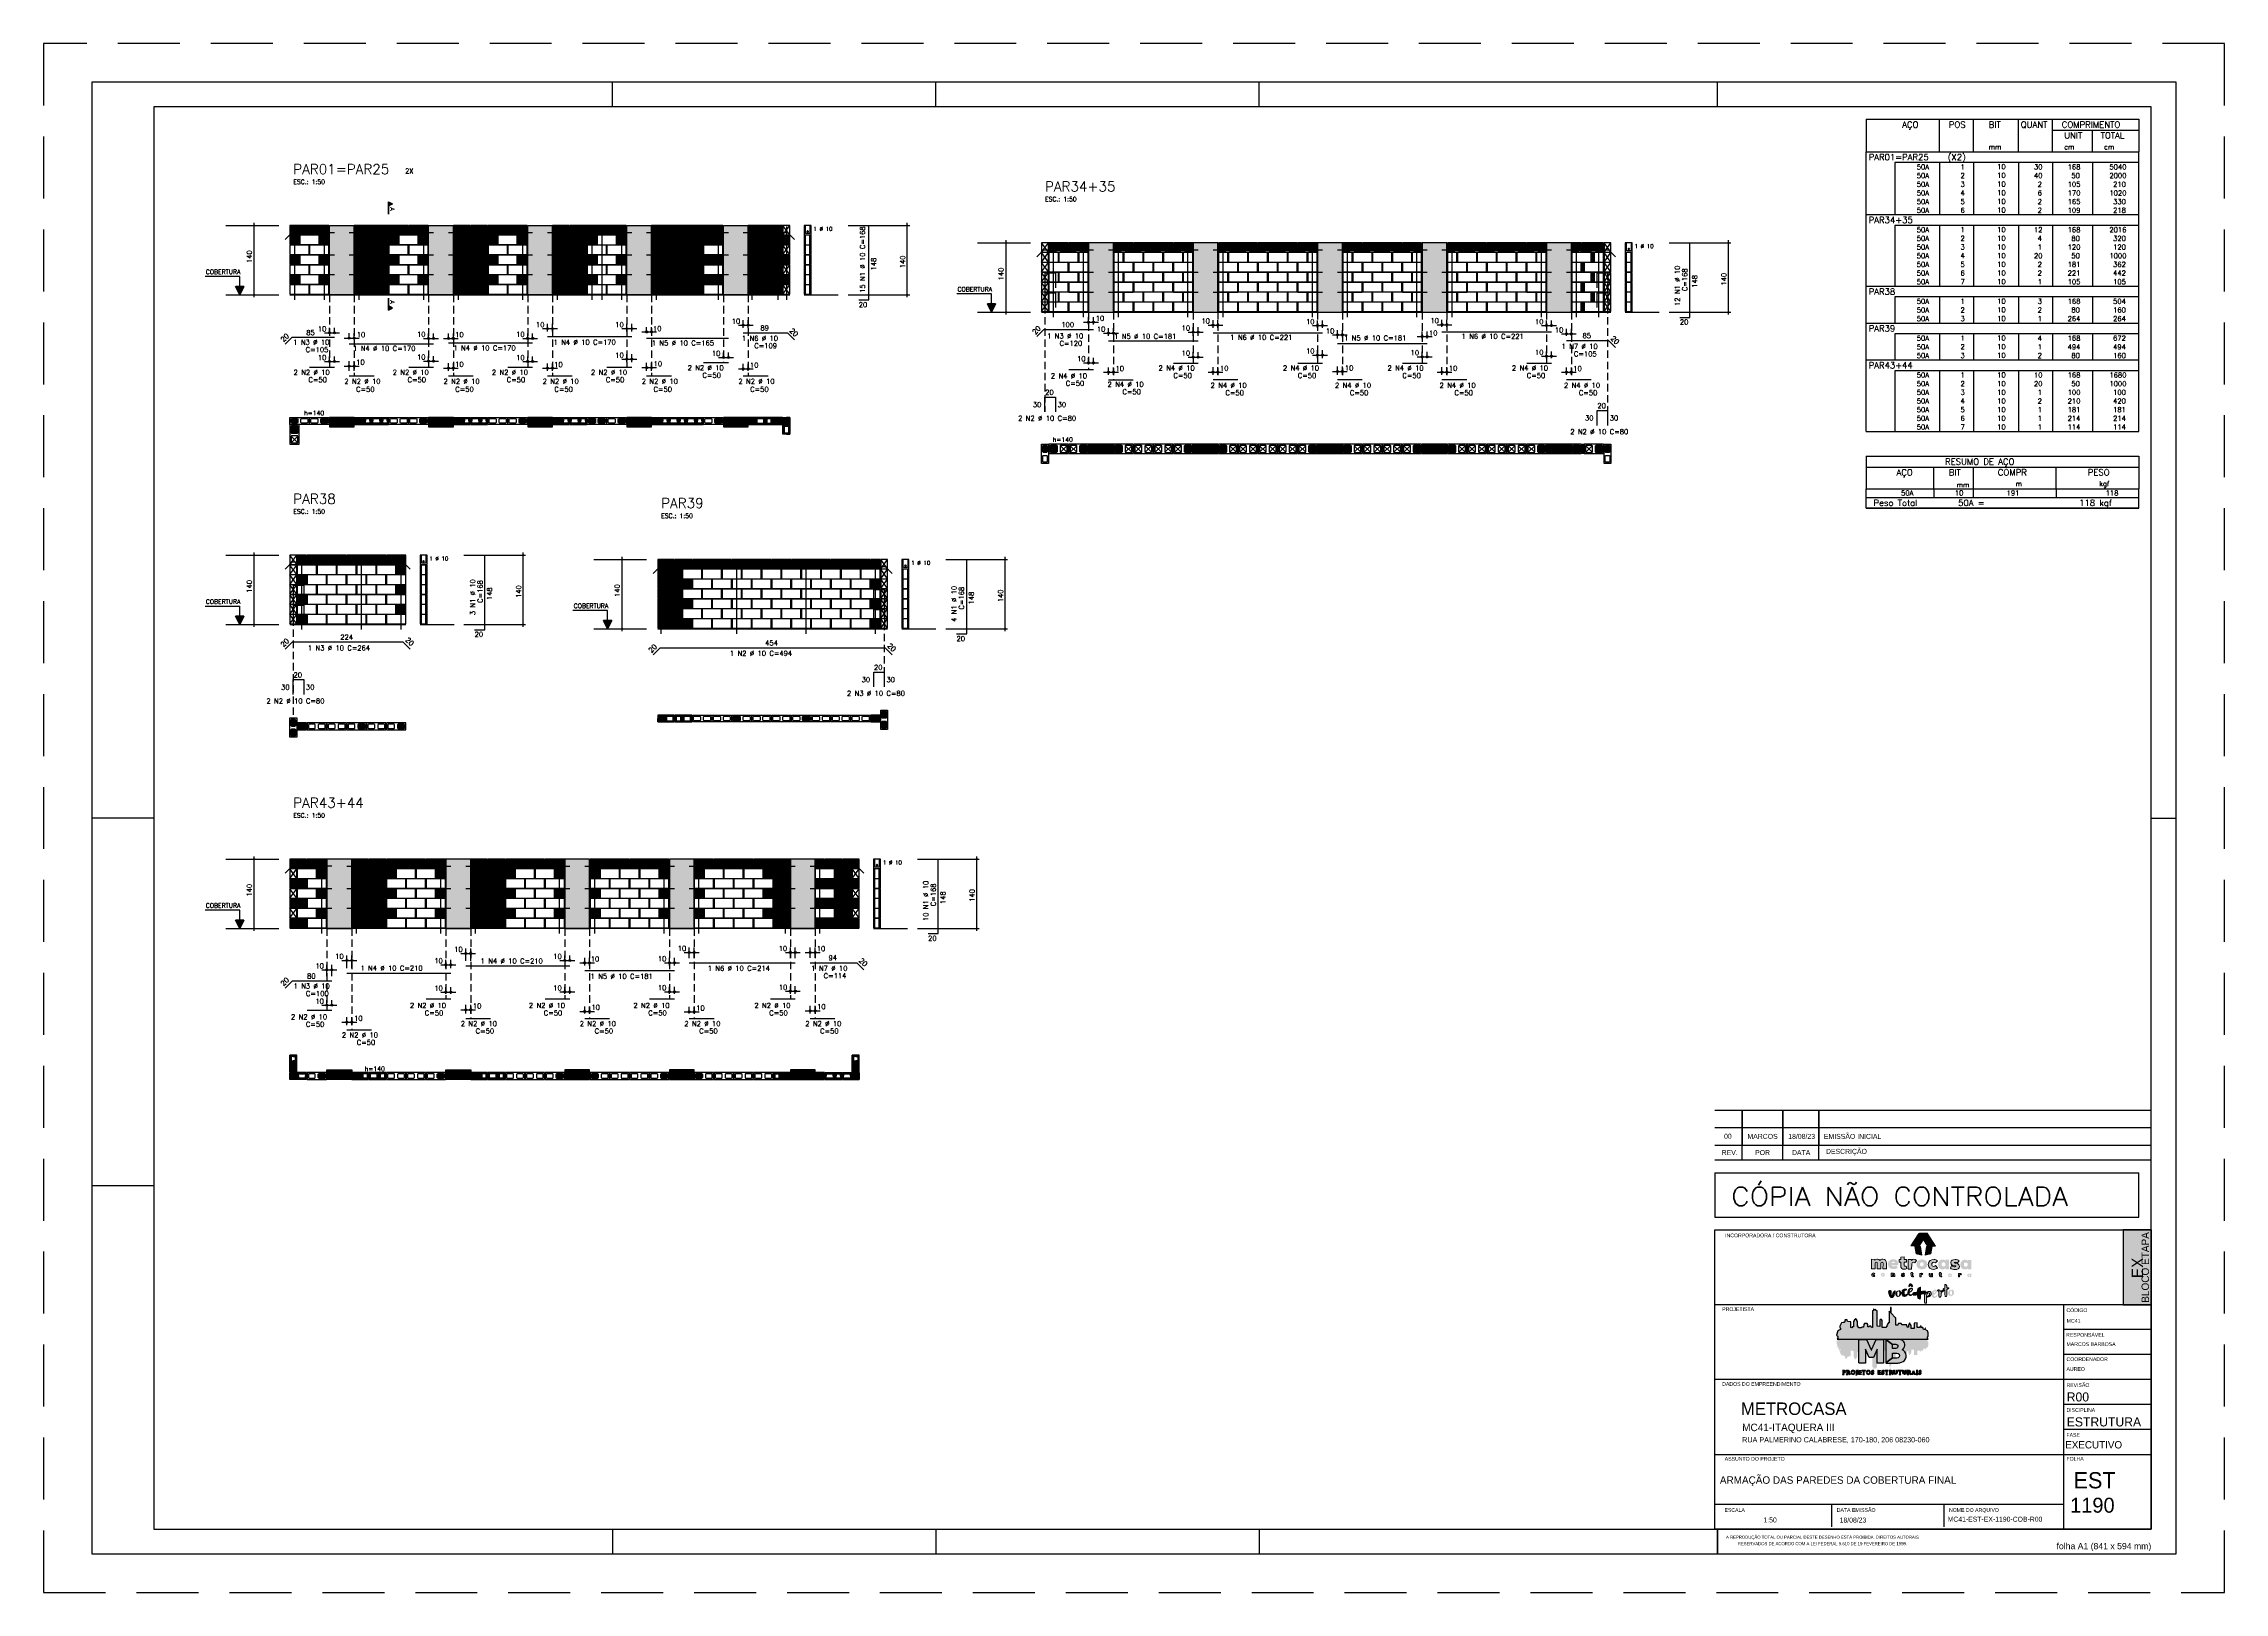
# Model space of a CAD drawing. Extents: x -1.9 to 86, y -1.5 to 61.
import ezdxf
from ezdxf.enums import TextEntityAlignment as Align

# ---------------------------------------------------------------- set-up
doc = ezdxf.new("R2010")
doc.units = 0
doc.header["$MEASUREMENT"] = 0
for name, pattern in [('CENTER', [2, 1.25, -0.25, 0.25, -0.25]), ('ESTILO_TQS_0001', [0.45, 0.3, -0.15]), ('HIDDEN', [0.375, 0.25, -0.125])]:
    doc.linetypes.add(name, pattern=pattern)
doc.layers.get('0').update_dxf_attribs({"linetype": 'CONTINUOUS'})
doc.layers.get('Defpoints').update_dxf_attribs({"linetype": 'CONTINUOUS'})
for name, color, linetype in [('_ARQUIVO', 7, 'CONTINUOUS'), ('ARQ-MAR', 2, 'CONTINUOUS'), ('ARQ_CAR', 7, 'CONTINUOUS'), ('ARQ_CAR-TXT', 7, 'CONTINUOUS'), ('ARQ_FOLHA', 7, 'CONTINUOUS'), ('ARQ_TXT-2', 2, 'CONTINUOUS'), ('ARQ_TXT-4', 4, 'CONTINUOUS'), ('ARQ_VISTA 0', 251, 'CONTINUOUS'), ('H7', 1, 'CONTINUOUS'), ('Layer 1', 7, 'CONTINUOUS'), ('PENA_01', 1, 'CONTINUOUS'), ('PENA_02', 2, 'CONTINUOUS'), ('PENA_03', 3, 'CONTINUOUS'), ('PENA_05', 5, 'CONTINUOUS'), ('PENA_06', 6, 'CONTINUOUS'), ('PENA_09', 254, 'CONTINUOUS'), ('PENA_11', 252, 'CONTINUOUS'), ('PENA_21', 100, 'CONTINUOUS'), ('PENA_23', 50, 'CONTINUOUS'), ('PENA_25', 210, 'CONTINUOUS'), ('PENA_28', 135, 'CONTINUOUS'), ('PENA_32', 253, 'CONTINUOUS'), ('PSG-NV1-HTC-251', 251, 'CONTINUOUS'), ('PSG-NV2-FLH-SELO', 1, 'CONTINUOUS'), ('ver', 20, 'CONTINUOUS')]:
    doc.layers.add(name, color=color, linetype=linetype)
doc.styles.add('01-MILLEU', font='GOTHIC.TTF')
doc.styles.add('CARIMBO', font='romans.shx', dxfattribs={"height": 30})
doc.styles.add('R300', font='SIMPLEX.SHX', dxfattribs={"width": 1.1, "height": 5.5})
doc.styles.get("Standard").update_dxf_attribs({"font": 'ROMANS.SHX'})
doc.styles.add('TQS_ARIAL', font='arial.ttf')

# ---------------------------------------------------------------- blocks, each defined once
blk = doc.blocks.new('FOLHA A1 - 841 X 594')
at = {"layer": 'ARQ_FOLHA', "color": 1}
for p, q in [((-631, 584), (-631, 594)), ((-500.5, 584), (-500.5, 594)), ((-370, 584), (-370, 594)), ((-185, 584), (-185, 594)), ((-816, 297), (-841, 297)), ((-10, 297), (0, 297)), ((-816, 148.5), (-841, 148.5)), ((-631, 10), (-631, 0)), ((-500.5, 10), (-500.5, 0)), ((-370, 10), (-370, 0)), ((-185, 10), (-185, 0.5)), ((-185, 0.5), (-185, 10)), ((-185, 9.5), (-185, 0)), ((-185, 9.5), (-185, 0)), ((-185, 0), (-185, 9.5))]:
    blk.add_line(p, q, dxfattribs=at)
for points in [[(-841, 0), (0, 0), (0, 594), (-841, 594)], [(-816, 10), (-10, 10), (-10, 584), (-816, 584)]]:
    blk.add_lwpolyline(points, close=True, dxfattribs=at)
at = {"layer": 'Defpoints', "color": 8, "linetype": 'HIDDEN', "ltscale": 100}
blk.add_lwpolyline([(-860.5, 609.5), (-860.5, -15.5), (19.5, -15.5), (19.5, 609.5)], close=True, dxfattribs=at)
at = {"layer": 'ARQ_FOLHA', "insert": (-10, 4.42), "char_height": 2.5, "width": 84.157, "attachment_point": 3, "style": 'TQS_ARIAL'}
blk.add_mtext('\\pxt3;folha A1 (841 x 594 mm)', dxfattribs=at)
at = {"layer": 'PSG-NV1-HTC-251', "insert": (-185, 10), "char_height": 1.25, "width": 84.6052, "attachment_point": 1, "line_spacing_factor": 1.25, "style": 'CARIMBO'}
blk.add_mtext('\\pxqc;{\\fArial Narrow|b0|i0|c0|p34;\\PA REPRODUÇÃO TOTAL OU PARCIAL DESTE DESENHO ESTÁ PROIBIDA. DIREITOS AUTORAIS \\PRESERVADOS DE ACORDO COM A LEI FEDERAL 9.610 DE 19 FEVEREIRO DE 1998.}', dxfattribs=at)
blk = doc.blocks.new('*U24')
blk.add_blockref('FOLHA A1 - 841 X 594', (0, 0))
blk = doc.blocks.new('*U27')
at = {"layer": 'ARQ_CAR-TXT', "true_color": 0x58ba48}
h = blk.add_hatch(color=85, dxfattribs=at)
h.dxf.hatch_style = 1
h.paths.add_polyline_path([(-11.28, 0), (0, 0), (0, 30), (-11.28, 30)])
at = {"layer": 'ARQ_CAR', "color": 5}
blk.add_lwpolyline([(-11.28, 0), (0, 0), (0, 30), (-11.28, 30)], close=True, dxfattribs=at)
at = {"layer": 'ARQ_CAR-TXT', "color": 4, "style": '01-MILLEU'}
blk.add_text('EX', height=4.614, rotation=90, dxfattribs=at).set_placement((-3.26, 10.64))
at = {"layer": 'ARQ_TXT-2', "style": '01-MILLEU'}
blk.add_text('EXECUTIVO', height=2.95, dxfattribs=at).set_placement((-34.5, -57.63))
blk = doc.blocks.new('METROCASA')
at = {"layer": 'Layer 1', "true_color": 0xed1c24}
h = blk.add_hatch(color=240, dxfattribs=at)
h.dxf.hatch_style = 2
h.paths.add_polyline_path([(-1.29, 0.86), (-1.02, -0.59), (0.13, -0.85), (-0.13, 0.85)])
h.paths.add_polyline_path([(2.84, 0.94), (1.22, 3.51), (-0.37, 3.52), (1.27, 0.94)])
h.paths.add_polyline_path([(-2.08, 0.96), (-0.44, 0.95), (0.36, 2.19), (-0.45, 3.48)])
h.paths.add_polyline_path([(0.77, -0.85), (1.92, -0.6), (2.21, 0.84), (1.05, 0.84)])
at = {"layer": 'Layer 1', "true_color": 0x404041}
h = blk.add_hatch(color=250, dxfattribs=at)
h.dxf.hatch_style = 2
edge = h.paths.add_edge_path()
edge.add_spline(control_points=[(-3.66, -4.74), (-3.71, -4.74), (-3.72, -4.72), (-3.72, -4.71), (-3.72, -4.68), (-3.69, -4.68), (-3.66, -4.68), (-3.6, -4.68), (-3.52, -4.7), (-3.48, -4.72), (-3.48, -4.72), (-3.38, -4.57), (-3.38, -4.57), (-3.44, -4.52), (-3.54, -4.48), (-3.65, -4.48), (-3.81, -4.48), (-3.97, -4.54), (-3.97, -4.71), (-3.97, -4.87), (-3.81, -4.92), (-3.68, -4.93), (-3.63, -4.93), (-3.61, -4.94), (-3.61, -4.97), (-3.61, -4.99), (-3.63, -5), (-3.68, -5), (-3.73, -5), (-3.81, -4.99), (-3.92, -4.92), (-3.92, -4.92), (-4, -5.11), (-4, -5.11), (-3.92, -5.16), (-3.79, -5.2), (-3.67, -5.2), (-3.51, -5.2), (-3.36, -5.14), (-3.35, -4.97), (-3.35, -4.79), (-3.52, -4.75), (-3.66, -4.74)], knot_values=[0, 0, 0, 0, 1, 1, 1, 2, 2, 2, 3, 3, 3, 4, 4, 4, 5, 5, 5, 6, 6, 6, 7, 7, 7, 8, 8, 8, 9, 9, 9, 10, 10, 10, 11, 11, 11, 12, 12, 12, 13, 13, 13, 14, 14, 14, 14], degree=3, periodic=0)
edge = h.paths.add_edge_path()
edge.add_spline(control_points=[(-5.55, -4.47), (-5.62, -4.47), (-5.7, -4.5), (-5.76, -4.56), (-5.76, -4.56), (-5.77, -4.49), (-5.77, -4.49), (-5.77, -4.49), (-6, -4.49), (-6, -4.49), (-6, -4.49), (-6, -5.17), (-6, -5.17), (-6, -5.17), (-5.75, -5.17), (-5.75, -5.17), (-5.75, -5.17), (-5.75, -4.81), (-5.75, -4.81), (-5.75, -4.72), (-5.69, -4.68), (-5.63, -4.68), (-5.58, -4.68), (-5.54, -4.71), (-5.54, -4.79), (-5.54, -4.79), (-5.54, -5.17), (-5.54, -5.17), (-5.54, -5.17), (-5.29, -5.17), (-5.29, -5.17), (-5.29, -5.17), (-5.28, -4.79), (-5.28, -4.79), (-5.28, -4.55), (-5.4, -4.48), (-5.55, -4.47)], knot_values=[0, 0, 0, 0, 1, 1, 1, 2, 2, 2, 3, 3, 3, 4, 4, 4, 5, 5, 5, 6, 6, 6, 7, 7, 7, 8, 8, 8, 9, 9, 9, 10, 10, 10, 11, 11, 11, 12, 12, 12, 12], degree=3, periodic=0)
edge = h.paths.add_edge_path()
edge.add_spline(control_points=[(-7.69, -4.46), (-7.89, -4.46), (-8.08, -4.57), (-8.08, -4.82), (-8.08, -5.06), (-7.89, -5.17), (-7.69, -5.17), (-7.5, -5.18), (-7.3, -5.07), (-7.3, -4.82), (-7.3, -4.57), (-7.49, -4.47), (-7.69, -4.46)], knot_values=[0, 0, 0, 0, 1, 1, 1, 2, 2, 2, 3, 3, 3, 4, 4, 4, 4], degree=3, periodic=0)
edge = h.paths.add_edge_path()
edge.add_spline(control_points=[(-7.69, -4.97), (-7.78, -4.97), (-7.83, -4.9), (-7.83, -4.82), (-7.83, -4.74), (-7.78, -4.67), (-7.69, -4.67), (-7.6, -4.67), (-7.55, -4.74), (-7.55, -4.82), (-7.55, -4.9), (-7.61, -4.97), (-7.69, -4.97)], knot_values=[0, 0, 0, 0, 1, 1, 1, 2, 2, 2, 3, 3, 3, 4, 4, 4, 4], degree=3, periodic=0)
edge = h.paths.add_edge_path()
edge.add_spline(control_points=[(-9.57, -4.95), (-9.67, -4.95), (-9.72, -4.88), (-9.72, -4.81), (-9.72, -4.73), (-9.67, -4.66), (-9.57, -4.66), (-9.53, -4.66), (-9.49, -4.67), (-9.46, -4.71), (-9.46, -4.71), (-9.32, -4.56), (-9.32, -4.56), (-9.39, -4.49), (-9.49, -4.45), (-9.59, -4.45), (-9.78, -4.45), (-9.97, -4.56), (-9.97, -4.81), (-9.97, -5.06), (-9.78, -5.16), (-9.59, -5.16), (-9.48, -5.16), (-9.39, -5.12), (-9.3, -5.05), (-9.3, -5.05), (-9.45, -4.9), (-9.45, -4.9), (-9.48, -4.93), (-9.53, -4.95), (-9.57, -4.95)], knot_values=[0, 0, 0, 0, 1, 1, 1, 2, 2, 2, 3, 3, 3, 4, 4, 4, 5, 5, 5, 6, 6, 6, 7, 7, 7, 8, 8, 8, 9, 9, 9, 10, 10, 10, 10], degree=3, periodic=0)
edge = h.paths.add_edge_path()
edge.add_spline(control_points=[(-1.68, -5), (-1.72, -5), (-1.74, -4.98), (-1.74, -4.93), (-1.74, -4.93), (-1.74, -4.71), (-1.74, -4.71), (-1.74, -4.71), (-1.59, -4.71), (-1.59, -4.71), (-1.59, -4.71), (-1.59, -4.52), (-1.59, -4.52), (-1.59, -4.52), (-1.74, -4.52), (-1.74, -4.52), (-1.74, -4.52), (-1.74, -4.32), (-1.74, -4.32), (-1.74, -4.32), (-1.99, -4.34), (-1.99, -4.34), (-1.99, -4.34), (-1.99, -4.51), (-1.99, -4.51), (-1.99, -4.51), (-2.1, -4.51), (-2.1, -4.51), (-2.1, -4.51), (-2.1, -4.71), (-2.1, -4.71), (-2.1, -4.71), (-1.99, -4.71), (-1.99, -4.71), (-1.99, -4.71), (-1.99, -4.93), (-1.99, -4.93), (-2, -5.14), (-1.88, -5.21), (-1.74, -5.21), (-1.67, -5.21), (-1.61, -5.19), (-1.55, -5.16), (-1.55, -5.16), (-1.6, -4.97), (-1.6, -4.97), (-1.62, -4.99), (-1.65, -5), (-1.68, -5)], knot_values=[0, 0, 0, 0, 1, 1, 1, 2, 2, 2, 3, 3, 3, 4, 4, 4, 5, 5, 5, 6, 6, 6, 7, 7, 7, 8, 8, 8, 9, 9, 9, 10, 10, 10, 11, 11, 11, 12, 12, 12, 13, 13, 13, 14, 14, 14, 15, 15, 15, 16, 16, 16, 16], degree=3, periodic=0)
edge = h.paths.add_edge_path()
edge.add_spline(control_points=[(9.78, -4.57), (9.78, -4.57), (9.77, -4.65), (9.77, -4.65), (9.73, -4.59), (9.66, -4.56), (9.57, -4.56), (9.37, -4.56), (9.24, -4.71), (9.24, -4.91), (9.24, -5.11), (9.35, -5.25), (9.55, -5.26), (9.62, -5.27), (9.71, -5.24), (9.77, -5.18), (9.77, -5.18), (9.78, -5.25), (9.78, -5.25), (9.78, -5.25), (10.01, -5.25), (10.01, -5.25), (10.01, -5.25), (10.02, -4.57), (10.02, -4.57), (10.02, -4.57), (9.78, -4.57), (9.78, -4.57)], knot_values=[0, 0, 0, 0, 1, 1, 1, 2, 2, 2, 3, 3, 3, 4, 4, 4, 5, 5, 5, 6, 6, 6, 7, 7, 7, 8, 8, 8, 9, 9, 9, 9], degree=3, periodic=0)
edge = h.paths.add_edge_path()
edge.add_spline(control_points=[(9.62, -5.06), (9.55, -5.06), (9.49, -5), (9.49, -4.91), (9.49, -4.82), (9.55, -4.76), (9.62, -4.76), (9.71, -4.76), (9.76, -4.82), (9.76, -4.91), (9.76, -4.99), (9.71, -5.06), (9.62, -5.06)], knot_values=[0, 0, 0, 0, 1, 1, 1, 2, 2, 2, 3, 3, 3, 4, 4, 4, 4], degree=3, periodic=0)
edge = h.paths.add_edge_path()
edge.add_spline(control_points=[(7.69, -4.64), (7.69, -4.64), (7.68, -4.56), (7.68, -4.56), (7.68, -4.56), (7.45, -4.56), (7.45, -4.56), (7.45, -4.56), (7.45, -5.24), (7.45, -5.24), (7.45, -5.24), (7.7, -5.24), (7.7, -5.24), (7.7, -5.24), (7.7, -4.89), (7.7, -4.89), (7.7, -4.8), (7.76, -4.76), (7.82, -4.76), (7.86, -4.76), (7.89, -4.77), (7.93, -4.8), (7.93, -4.8), (8.04, -4.62), (8.04, -4.62), (7.99, -4.57), (7.93, -4.55), (7.86, -4.55), (7.79, -4.55), (7.73, -4.57), (7.69, -4.64)], knot_values=[0, 0, 0, 0, 1, 1, 1, 2, 2, 2, 3, 3, 3, 4, 4, 4, 5, 5, 5, 6, 6, 6, 7, 7, 7, 8, 8, 8, 9, 9, 9, 10, 10, 10, 10], degree=3, periodic=0)
edge = h.paths.add_edge_path()
edge.add_spline(control_points=[(5.76, -4.54), (5.56, -4.54), (5.37, -4.64), (5.37, -4.89), (5.37, -5.14), (5.56, -5.24), (5.75, -5.25), (5.95, -5.25), (6.14, -5.14), (6.14, -4.89), (6.15, -4.65), (5.96, -4.54), (5.76, -4.54)], knot_values=[0, 0, 0, 0, 1, 1, 1, 2, 2, 2, 3, 3, 3, 4, 4, 4, 4], degree=3, periodic=0)
edge = h.paths.add_edge_path()
edge.add_spline(control_points=[(5.76, -5.04), (5.67, -5.04), (5.62, -4.97), (5.62, -4.89), (5.62, -4.81), (5.67, -4.74), (5.76, -4.74), (5.85, -4.74), (5.9, -4.81), (5.9, -4.89), (5.9, -4.97), (5.84, -5.04), (5.76, -5.04)], knot_values=[0, 0, 0, 0, 1, 1, 1, 2, 2, 2, 3, 3, 3, 4, 4, 4, 4], degree=3, periodic=0)
edge = h.paths.add_edge_path()
edge.add_spline(control_points=[(4, -5.03), (3.96, -5.03), (3.94, -5.01), (3.93, -4.96), (3.93, -4.96), (3.94, -4.74), (3.94, -4.74), (3.94, -4.74), (4.09, -4.74), (4.09, -4.74), (4.09, -4.74), (4.09, -4.55), (4.09, -4.55), (4.09, -4.55), (3.94, -4.55), (3.94, -4.55), (3.94, -4.55), (3.94, -4.35), (3.94, -4.35), (3.94, -4.35), (3.69, -4.38), (3.69, -4.38), (3.69, -4.38), (3.69, -4.54), (3.69, -4.54), (3.69, -4.54), (3.58, -4.54), (3.58, -4.54), (3.58, -4.54), (3.58, -4.74), (3.58, -4.74), (3.58, -4.74), (3.69, -4.74), (3.69, -4.74), (3.69, -4.74), (3.68, -4.96), (3.68, -4.96), (3.68, -5.17), (3.8, -5.24), (3.93, -5.24), (4, -5.24), (4.07, -5.22), (4.13, -5.19), (4.13, -5.19), (4.08, -5), (4.08, -5), (4.05, -5.02), (4.03, -5.03), (4, -5.03)], knot_values=[0, 0, 0, 0, 1, 1, 1, 2, 2, 2, 3, 3, 3, 4, 4, 4, 5, 5, 5, 6, 6, 6, 7, 7, 7, 8, 8, 8, 9, 9, 9, 10, 10, 10, 11, 11, 11, 12, 12, 12, 13, 13, 13, 14, 14, 14, 15, 15, 15, 16, 16, 16, 16], degree=3, periodic=0)
edge = h.paths.add_edge_path()
edge.add_spline(control_points=[(2.03, -4.89), (2.03, -4.98), (1.97, -5.02), (1.91, -5.02), (1.87, -5.02), (1.82, -4.99), (1.82, -4.9), (1.82, -4.9), (1.82, -4.53), (1.82, -4.53), (1.82, -4.53), (1.57, -4.53), (1.57, -4.53), (1.57, -4.53), (1.57, -4.9), (1.57, -4.9), (1.57, -5.15), (1.69, -5.22), (1.83, -5.22), (1.9, -5.23), (1.99, -5.2), (2.05, -5.14), (2.05, -5.14), (2.06, -5.21), (2.06, -5.21), (2.06, -5.21), (2.28, -5.21), (2.28, -5.21), (2.28, -5.21), (2.28, -4.53), (2.28, -4.53), (2.28, -4.53), (2.03, -4.53), (2.03, -4.53), (2.03, -4.53), (2.03, -4.89), (2.03, -4.89)], knot_values=[0, 0, 0, 0, 1, 1, 1, 2, 2, 2, 3, 3, 3, 4, 4, 4, 5, 5, 5, 6, 6, 6, 7, 7, 7, 8, 8, 8, 9, 9, 9, 10, 10, 10, 11, 11, 11, 12, 12, 12, 12], degree=3, periodic=0)
edge = h.paths.add_edge_path()
edge.add_spline(control_points=[(-0.02, -4.59), (-0.02, -4.59), (-0.04, -4.52), (-0.04, -4.52), (-0.04, -4.52), (-0.26, -4.52), (-0.26, -4.52), (-0.26, -4.52), (-0.27, -5.2), (-0.27, -5.2), (-0.27, -5.2), (-0.02, -5.2), (-0.02, -5.2), (-0.02, -5.2), (-0.01, -4.85), (-0.01, -4.85), (-0.01, -4.76), (0.04, -4.72), (0.1, -4.72), (0.15, -4.72), (0.18, -4.73), (0.22, -4.76), (0.22, -4.76), (0.32, -4.58), (0.32, -4.58), (0.28, -4.53), (0.21, -4.51), (0.14, -4.5), (0.08, -4.5), (0.01, -4.53), (-0.02, -4.59)], knot_values=[0, 0, 0, 0, 1, 1, 1, 2, 2, 2, 3, 3, 3, 4, 4, 4, 5, 5, 5, 6, 6, 6, 7, 7, 7, 8, 8, 8, 9, 9, 9, 10, 10, 10, 10], degree=3, periodic=0)
at = {"layer": 'Layer 1', "true_color": 0xed1c24}
h = blk.add_hatch(color=240, dxfattribs=at)
h.dxf.hatch_style = 2
edge = h.paths.add_edge_path()
edge.add_spline(control_points=[(-1.94, -1.96), (-1.94, -1.96), (-1.98, -1.76), (-1.98, -1.76), (-1.98, -1.76), (-2.62, -1.75), (-2.62, -1.75), (-2.62, -1.75), (-2.63, -3.66), (-2.63, -3.66), (-2.63, -3.66), (-1.92, -3.66), (-1.92, -3.66), (-1.92, -3.66), (-1.91, -2.67), (-1.91, -2.67), (-1.91, -2.42), (-1.76, -2.31), (-1.58, -2.31), (-1.46, -2.31), (-1.38, -2.34), (-1.26, -2.43), (-1.26, -2.43), (-0.98, -1.92), (-0.98, -1.92), (-1.1, -1.79), (-1.28, -1.71), (-1.48, -1.71), (-1.66, -1.71), (-1.84, -1.79), (-1.94, -1.96)], knot_values=[0, 0, 0, 0, 1, 1, 1, 2, 2, 2, 3, 3, 3, 4, 4, 4, 5, 5, 5, 6, 6, 6, 7, 7, 7, 8, 8, 8, 9, 9, 9, 10, 10, 10, 10], degree=3, periodic=0)
edge = h.paths.add_edge_path()
edge.add_spline(control_points=[(-5.6, -1.69), (-6.11, -1.69), (-6.66, -1.99), (-6.66, -2.69), (-6.67, -3.38), (-6.16, -3.68), (-5.56, -3.68), (-5.23, -3.68), (-4.92, -3.58), (-4.69, -3.37), (-4.69, -3.37), (-5.04, -2.98), (-5.04, -2.98), (-5.16, -3.07), (-5.32, -3.13), (-5.53, -3.13), (-5.68, -3.13), (-5.9, -3.06), (-5.95, -2.89), (-5.95, -2.89), (-4.62, -2.89), (-4.62, -2.89), (-4.45, -2.14), (-4.92, -1.69), (-5.6, -1.69)], knot_values=[0, 0, 0, 0, 1, 1, 1, 2, 2, 2, 3, 3, 3, 4, 4, 4, 5, 5, 5, 6, 6, 6, 7, 7, 7, 8, 8, 8, 8], degree=3, periodic=0)
edge = h.paths.add_edge_path()
edge.add_spline(control_points=[(-5.94, -2.43), (-5.89, -2.12), (-5.27, -2.13), (-5.25, -2.43), (-5.25, -2.43), (-5.94, -2.43), (-5.94, -2.43)], knot_values=[0, 0, 0, 0, 1, 1, 1, 2, 2, 2, 2], degree=3, periodic=0)
edge = h.paths.add_edge_path()
edge.add_spline(control_points=[(4.86, -2), (4.76, -1.84), (4.58, -1.75), (4.31, -1.75), (3.75, -1.74), (3.38, -2.17), (3.38, -2.74), (3.37, -3.29), (3.68, -3.69), (4.24, -3.73), (4.45, -3.74), (4.71, -3.67), (4.87, -3.49), (4.87, -3.49), (4.9, -3.7), (4.9, -3.7), (4.9, -3.7), (5.56, -3.7), (5.56, -3.7), (5.56, -3.7), (5.57, -1.8), (5.57, -1.8), (5.57, -1.8), (4.9, -1.79), (4.9, -1.79), (4.9, -1.79), (4.86, -2), (4.86, -2)], knot_values=[0, 0, 0, 0, 1, 1, 1, 2, 2, 2, 3, 3, 3, 4, 4, 4, 5, 5, 5, 6, 6, 6, 7, 7, 7, 8, 8, 8, 9, 9, 9, 9], degree=3, periodic=0)
edge = h.paths.add_edge_path()
edge.add_spline(control_points=[(4.46, -3.16), (4.25, -3.16), (4.08, -3.01), (4.08, -2.74), (4.08, -2.47), (4.25, -2.32), (4.47, -2.32), (4.72, -2.32), (4.86, -2.49), (4.86, -2.74), (4.86, -2.97), (4.7, -3.16), (4.46, -3.16)], knot_values=[0, 0, 0, 0, 1, 1, 1, 2, 2, 2, 3, 3, 3, 4, 4, 4, 4], degree=3, periodic=0)
edge = h.paths.add_edge_path()
edge.add_spline(control_points=[(-7.68, -1.68), (-7.94, -1.68), (-8.15, -1.76), (-8.31, -1.95), (-8.4, -1.77), (-8.59, -1.69), (-8.78, -1.68), (-8.98, -1.68), (-9.19, -1.76), (-9.31, -1.92), (-9.31, -1.92), (-9.36, -1.72), (-9.36, -1.72), (-9.36, -1.72), (-9.95, -1.71), (-9.95, -1.71), (-9.95, -1.71), (-9.96, -3.62), (-9.96, -3.62), (-9.96, -3.62), (-9.26, -3.62), (-9.26, -3.62), (-9.26, -3.62), (-9.25, -2.58), (-9.25, -2.58), (-9.25, -2.37), (-9.12, -2.27), (-9, -2.27), (-8.87, -2.27), (-8.8, -2.35), (-8.8, -2.57), (-8.8, -2.57), (-8.81, -3.62), (-8.81, -3.62), (-8.81, -3.62), (-8.11, -3.63), (-8.11, -3.63), (-8.11, -3.63), (-8.1, -2.58), (-8.1, -2.58), (-8.1, -2.37), (-7.98, -2.29), (-7.86, -2.29), (-7.75, -2.29), (-7.66, -2.37), (-7.66, -2.57), (-7.66, -2.57), (-7.67, -3.63), (-7.67, -3.63), (-7.67, -3.63), (-6.96, -3.63), (-6.96, -3.63), (-6.96, -3.63), (-6.95, -2.57), (-6.95, -2.57), (-6.95, -1.94), (-7.26, -1.68), (-7.68, -1.68)], knot_values=[0, 0, 0, 0, 1, 1, 1, 2, 2, 2, 3, 3, 3, 4, 4, 4, 5, 5, 5, 6, 6, 6, 7, 7, 7, 8, 8, 8, 9, 9, 9, 10, 10, 10, 11, 11, 11, 12, 12, 12, 13, 13, 13, 14, 14, 14, 15, 15, 15, 16, 16, 16, 17, 17, 17, 18, 18, 18, 19, 19, 19, 19], degree=3, periodic=0)
edge = h.paths.add_edge_path()
edge.add_spline(control_points=[(-3.23, -3.11), (-3.34, -3.11), (-3.41, -3.06), (-3.42, -2.93), (-3.42, -2.93), (-3.41, -2.3), (-3.41, -2.3), (-3.41, -2.3), (-2.98, -2.3), (-2.98, -2.3), (-2.98, -2.3), (-2.98, -1.76), (-2.98, -1.76), (-2.98, -1.76), (-3.41, -1.76), (-3.41, -1.76), (-3.41, -1.76), (-3.4, -1.21), (-3.4, -1.21), (-3.4, -1.21), (-4.11, -1.28), (-4.11, -1.28), (-4.11, -1.28), (-4.11, -1.76), (-4.11, -1.76), (-4.11, -1.76), (-4.42, -1.75), (-4.42, -1.75), (-4.42, -1.75), (-4.42, -2.3), (-4.42, -2.3), (-4.42, -2.3), (-4.11, -2.3), (-4.11, -2.3), (-4.11, -2.3), (-4.12, -2.92), (-4.12, -2.92), (-4.13, -3.52), (-3.79, -3.69), (-3.42, -3.7), (-3.22, -3.7), (-3.03, -3.66), (-2.87, -3.57), (-2.87, -3.57), (-3.02, -3.05), (-3.02, -3.05), (-3.08, -3.09), (-3.16, -3.11), (-3.23, -3.11)], knot_values=[0, 0, 0, 0, 1, 1, 1, 2, 2, 2, 3, 3, 3, 4, 4, 4, 5, 5, 5, 6, 6, 6, 7, 7, 7, 8, 8, 8, 9, 9, 9, 10, 10, 10, 11, 11, 11, 12, 12, 12, 13, 13, 13, 14, 14, 14, 15, 15, 15, 16, 16, 16, 16], degree=3, periodic=0)
edge = h.paths.add_edge_path()
edge.add_spline(control_points=[(2.53, -3.13), (2.26, -3.13), (2.12, -2.94), (2.12, -2.74), (2.12, -2.5), (2.27, -2.3), (2.54, -2.3), (2.66, -2.3), (2.77, -2.35), (2.86, -2.44), (2.86, -2.44), (3.24, -2.04), (3.24, -2.04), (3.04, -1.84), (2.77, -1.74), (2.5, -1.74), (1.96, -1.73), (1.43, -2.04), (1.42, -2.73), (1.42, -3.44), (1.94, -3.72), (2.5, -3.72), (2.78, -3.72), (3.06, -3.6), (3.28, -3.4), (3.28, -3.4), (2.88, -2.98), (2.88, -2.98), (2.79, -3.08), (2.66, -3.13), (2.53, -3.13)], knot_values=[0, 0, 0, 0, 1, 1, 1, 2, 2, 2, 3, 3, 3, 4, 4, 4, 5, 5, 5, 6, 6, 6, 7, 7, 7, 8, 8, 8, 9, 9, 9, 10, 10, 10, 10], degree=3, periodic=0)
edge = h.paths.add_edge_path()
edge.add_spline(control_points=[(9.37, -1.82), (9.37, -1.82), (9.33, -2.02), (9.33, -2.02), (9.23, -1.87), (9.04, -1.77), (8.77, -1.77), (8.22, -1.77), (7.85, -2.2), (7.84, -2.76), (7.84, -3.31), (8.15, -3.71), (8.71, -3.75), (8.92, -3.76), (9.17, -3.7), (9.34, -3.51), (9.34, -3.51), (9.37, -3.72), (9.37, -3.72), (9.37, -3.72), (10.02, -3.72), (10.02, -3.72), (10.02, -3.72), (10.03, -1.82), (10.03, -1.82), (10.03, -1.82), (9.37, -1.82), (9.37, -1.82)], knot_values=[0, 0, 0, 0, 1, 1, 1, 2, 2, 2, 3, 3, 3, 4, 4, 4, 5, 5, 5, 6, 6, 6, 7, 7, 7, 8, 8, 8, 9, 9, 9, 9], degree=3, periodic=0)
edge = h.paths.add_edge_path()
edge.add_spline(control_points=[(8.93, -3.18), (8.71, -3.18), (8.55, -3.03), (8.55, -2.76), (8.55, -2.5), (8.72, -2.34), (8.93, -2.35), (9.18, -2.35), (9.32, -2.51), (9.32, -2.77), (9.32, -2.99), (9.17, -3.18), (8.93, -3.18)], knot_values=[0, 0, 0, 0, 1, 1, 1, 2, 2, 2, 3, 3, 3, 4, 4, 4, 4], degree=3, periodic=0)
edge = h.paths.add_edge_path()
edge.add_spline(control_points=[(6.78, -2.48), (6.66, -2.48), (6.63, -2.42), (6.63, -2.39), (6.63, -2.32), (6.7, -2.29), (6.8, -2.3), (6.96, -2.29), (7.18, -2.35), (7.28, -2.41), (7.28, -2.41), (7.58, -1.99), (7.58, -1.99), (7.4, -1.85), (7.12, -1.76), (6.81, -1.76), (6.36, -1.75), (5.93, -1.92), (5.93, -2.38), (5.92, -2.84), (6.37, -2.99), (6.74, -3), (6.88, -3.02), (6.94, -3.05), (6.94, -3.11), (6.94, -3.17), (6.87, -3.2), (6.75, -3.2), (6.59, -3.19), (6.36, -3.18), (6.07, -2.98), (6.07, -2.98), (5.84, -3.5), (5.84, -3.5), (6.05, -3.66), (6.43, -3.75), (6.76, -3.76), (7.22, -3.76), (7.65, -3.58), (7.65, -3.11), (7.65, -2.61), (7.17, -2.49), (6.78, -2.48)], knot_values=[0, 0, 0, 0, 1, 1, 1, 2, 2, 2, 3, 3, 3, 4, 4, 4, 5, 5, 5, 6, 6, 6, 7, 7, 7, 8, 8, 8, 9, 9, 9, 10, 10, 10, 11, 11, 11, 12, 12, 12, 13, 13, 13, 14, 14, 14, 14], degree=3, periodic=0)
edge = h.paths.add_edge_path()
edge.add_spline(control_points=[(0.13, -1.72), (-0.42, -1.72), (-0.95, -2.01), (-0.96, -2.72), (-0.96, -3.41), (-0.42, -3.71), (0.12, -3.72), (0.66, -3.72), (1.21, -3.42), (1.22, -2.73), (1.22, -2.03), (0.7, -1.73), (0.13, -1.72)], knot_values=[0, 0, 0, 0, 1, 1, 1, 2, 2, 2, 3, 3, 3, 4, 4, 4, 4], degree=3, periodic=0)
edge = h.paths.add_edge_path()
edge.add_spline(control_points=[(0.13, -3.13), (-0.12, -3.13), (-0.27, -2.94), (-0.26, -2.72), (-0.26, -2.5), (-0.12, -2.3), (0.13, -2.31), (0.38, -2.31), (0.52, -2.5), (0.52, -2.72), (0.52, -2.96), (0.37, -3.14), (0.13, -3.13)], knot_values=[0, 0, 0, 0, 1, 1, 1, 2, 2, 2, 3, 3, 3, 4, 4, 4, 4], degree=3, periodic=0)
at = {"layer": 'Layer 1', "true_color": 0x404041}
h = blk.add_hatch(color=250, dxfattribs=at)
h.dxf.hatch_style = 2
edge = h.paths.add_edge_path()
edge.add_spline(control_points=[(-2.43, -7.17), (-2.4, -7.16), (-2.38, -7.15), (-2.36, -7.14), (-2.33, -7.13), (-2.31, -7.11), (-2.3, -7.09), (-2.28, -7.07), (-2.26, -7.04), (-2.24, -7.01), (-2.22, -6.98), (-2.2, -6.95), (-2.17, -6.92), (-2.15, -6.93), (-2.11, -6.95), (-2.08, -6.98), (-2.05, -7.01), (-2.01, -7.04), (-1.98, -7.06), (-1.94, -7.09), (-1.9, -7.11), (-1.87, -7.13), (-1.84, -7.14), (-1.81, -7.14), (-1.78, -7.12), (-1.75, -7.1), (-1.75, -7.07), (-1.76, -7.02), (-1.78, -6.98), (-1.8, -6.94), (-1.84, -6.89), (-1.87, -6.84), (-1.91, -6.8), (-1.96, -6.76), (-2, -6.72), (-2.04, -6.69), (-2.07, -6.68), (-2.11, -6.66), (-2.15, -6.65), (-2.18, -6.64), (-2.21, -6.64), (-2.24, -6.64), (-2.26, -6.65), (-2.29, -6.66), (-2.31, -6.68), (-2.33, -6.71), (-2.35, -6.73), (-2.36, -6.77), (-2.38, -6.82), (-2.4, -6.84), (-2.41, -6.87), (-2.43, -6.91), (-2.44, -6.95), (-2.46, -6.99), (-2.47, -7.03), (-2.48, -7.07), (-2.48, -7.11), (-2.48, -7.14), (-2.47, -7.16), (-2.46, -7.18), (-2.43, -7.17)], knot_values=[0, 0, 0, 0, 1, 1, 1, 2, 2, 2, 3, 3, 3, 4, 4, 4, 5, 5, 5, 6, 6, 6, 7, 7, 7, 8, 8, 8, 9, 9, 9, 10, 10, 10, 11, 11, 11, 12, 12, 12, 13, 13, 13, 14, 14, 14, 15, 15, 15, 16, 16, 16, 17, 17, 17, 18, 18, 18, 19, 19, 19, 20, 20, 20, 20], degree=3, periodic=0)
edge = h.paths.add_edge_path()
edge.add_spline(control_points=[(-5.26, -8.04), (-5.28, -8.03), (-5.33, -8.05), (-5.4, -8.1), (-5.49, -8.17), (-5.55, -8.25), (-5.6, -8.35), (-5.65, -8.45), (-5.69, -8.55), (-5.71, -8.65), (-5.74, -8.76), (-5.76, -8.85), (-5.77, -8.93), (-5.78, -9.02), (-5.8, -9.07), (-5.81, -9.1), (-5.83, -9.13), (-5.85, -9.12), (-5.88, -9.08), (-5.91, -9.04), (-5.94, -8.98), (-5.97, -8.89), (-6, -8.8), (-6.02, -8.7), (-6.04, -8.57), (-6.05, -8.44), (-6.05, -8.3), (-6.03, -8.14), (-6.03, -8.11), (-6.04, -8.08), (-6.06, -8.06), (-6.09, -8.03), (-6.12, -8.01), (-6.16, -8), (-6.2, -7.98), (-6.25, -7.98), (-6.3, -7.98), (-6.35, -7.99), (-6.4, -8), (-6.45, -8.03), (-6.48, -8.05), (-6.5, -8.08), (-6.52, -8.13), (-6.53, -8.18), (-6.53, -8.24), (-6.53, -8.31), (-6.53, -8.38), (-6.52, -8.45), (-6.5, -8.52), (-6.49, -8.6), (-6.47, -8.67), (-6.45, -8.74), (-6.43, -8.81), (-6.41, -8.87), (-6.39, -8.93), (-6.36, -8.98), (-6.34, -9.03), (-6.32, -9.05), (-6.29, -9.1), (-6.26, -9.14), (-6.23, -9.18), (-6.19, -9.23), (-6.16, -9.27), (-6.11, -9.3), (-6.07, -9.34), (-6.02, -9.36), (-5.96, -9.37), (-5.9, -9.38), (-5.83, -9.38), (-5.75, -9.35), (-5.71, -9.34), (-5.67, -9.31), (-5.63, -9.25), (-5.58, -9.19), (-5.54, -9.12), (-5.51, -9.05), (-5.47, -8.98), (-5.44, -8.9), (-5.41, -8.82), (-5.38, -8.74), (-5.36, -8.67), (-5.34, -8.61), (-5.32, -8.53), (-5.29, -8.44), (-5.27, -8.36), (-5.25, -8.27), (-5.23, -8.2), (-5.23, -8.15), (-5.22, -8.09), (-5.23, -8.06), (-5.26, -8.04)], knot_values=[0, 0, 0, 0, 1, 1, 1, 2, 2, 2, 3, 3, 3, 4, 4, 4, 5, 5, 5, 6, 6, 6, 7, 7, 7, 8, 8, 8, 9, 9, 9, 10, 10, 10, 11, 11, 11, 12, 12, 12, 13, 13, 13, 14, 14, 14, 15, 15, 15, 16, 16, 16, 17, 17, 17, 18, 18, 18, 19, 19, 19, 20, 20, 20, 21, 21, 21, 22, 22, 22, 23, 23, 23, 24, 24, 24, 25, 25, 25, 26, 26, 26, 27, 27, 27, 28, 28, 28, 29, 29, 29, 30, 30, 30, 30], degree=3, periodic=0)
edge = h.paths.add_edge_path()
edge.add_spline(control_points=[(-1.57, -8.39), (-1.57, -8.35), (-1.58, -8.33), (-1.6, -8.33), (-1.62, -8.34), (-1.64, -8.36), (-1.66, -8.39), (-1.68, -8.43), (-1.71, -8.47), (-1.75, -8.52), (-1.78, -8.56), (-1.82, -8.61), (-1.87, -8.65), (-1.92, -8.7), (-1.99, -8.73), (-2.07, -8.75), (-2.11, -8.76), (-2.14, -8.76), (-2.17, -8.75), (-2.19, -8.74), (-2.22, -8.73), (-2.24, -8.72), (-2.26, -8.7), (-2.27, -8.68), (-2.28, -8.66), (-2.3, -8.64), (-2.31, -8.61), (-2.31, -8.59), (-2.33, -8.53), (-2.34, -8.45), (-2.33, -8.37), (-2.27, -8.37), (-2.2, -8.36), (-2.14, -8.33), (-2.08, -8.31), (-2.02, -8.28), (-1.96, -8.23), (-1.89, -8.19), (-1.83, -8.12), (-1.77, -8.03), (-1.71, -7.95), (-1.68, -7.87), (-1.66, -7.8), (-1.65, -7.72), (-1.65, -7.65), (-1.67, -7.59), (-1.69, -7.53), (-1.72, -7.48), (-1.77, -7.45), (-1.81, -7.41), (-1.87, -7.39), (-1.93, -7.39), (-2, -7.4), (-2.06, -7.41), (-2.13, -7.43), (-2.2, -7.44), (-2.26, -7.47), (-2.32, -7.5), (-2.38, -7.53), (-2.44, -7.57), (-2.49, -7.62), (-2.54, -7.67), (-2.58, -7.72), (-2.62, -7.78), (-2.66, -7.87), (-2.7, -7.94), (-2.72, -8.02), (-2.74, -8.1), (-2.75, -8.16), (-2.76, -8.22), (-2.77, -8.29), (-2.77, -8.36), (-2.76, -8.42), (-2.75, -8.52), (-2.72, -8.62), (-2.68, -8.71), (-2.65, -8.78), (-2.6, -8.86), (-2.54, -8.92), (-2.47, -8.99), (-2.39, -9.03), (-2.28, -9.05), (-2.17, -9.07), (-2.07, -9.07), (-1.98, -9.04), (-1.9, -9.01), (-1.83, -8.97), (-1.78, -8.91), (-1.72, -8.86), (-1.68, -8.8), (-1.64, -8.73), (-1.61, -8.66), (-1.59, -8.6), (-1.58, -8.54), (-1.57, -8.48), (-1.56, -8.43), (-1.57, -8.39)], knot_values=[0, 0, 0, 0, 1, 1, 1, 2, 2, 2, 3, 3, 3, 4, 4, 4, 5, 5, 5, 6, 6, 6, 7, 7, 7, 8, 8, 8, 9, 9, 9, 10, 10, 10, 11, 11, 11, 12, 12, 12, 13, 13, 13, 14, 14, 14, 15, 15, 15, 16, 16, 16, 17, 17, 17, 18, 18, 18, 19, 19, 19, 20, 20, 20, 21, 21, 21, 22, 22, 22, 23, 23, 23, 24, 24, 24, 25, 25, 25, 26, 26, 26, 27, 27, 27, 28, 28, 28, 29, 29, 29, 30, 30, 30, 31, 31, 31, 32, 32, 32, 32], degree=3, periodic=0)
edge = h.paths.add_edge_path()
edge.add_spline(control_points=[(-2.31, -8.07), (-2.31, -8.04), (-2.3, -8.01), (-2.29, -7.98), (-2.27, -7.95), (-2.25, -7.9), (-2.23, -7.85), (-2.2, -7.81), (-2.17, -7.77), (-2.14, -7.75), (-2.1, -7.72), (-2.07, -7.7), (-2.03, -7.69), (-1.99, -7.67), (-1.95, -7.66), (-1.91, -7.65), (-1.9, -7.67), (-1.91, -7.7), (-1.91, -7.72), (-1.92, -7.75), (-1.93, -7.78), (-1.94, -7.81), (-1.95, -7.85), (-1.97, -7.89), (-2.01, -7.94), (-2.04, -7.99), (-2.07, -8.02), (-2.11, -8.05), (-2.15, -8.07), (-2.18, -8.09), (-2.21, -8.1), (-2.25, -8.11), (-2.29, -8.12), (-2.32, -8.13), (-2.32, -8.11), (-2.32, -8.09), (-2.31, -8.07)], knot_values=[0, 0, 0, 0, 1, 1, 1, 2, 2, 2, 3, 3, 3, 4, 4, 4, 5, 5, 5, 6, 6, 6, 7, 7, 7, 8, 8, 8, 9, 9, 9, 10, 10, 10, 11, 11, 11, 12, 12, 12, 12], degree=3, periodic=0)
edge = h.paths.add_edge_path()
edge.add_spline(control_points=[(-4.11, -8.09), (-4.16, -8), (-4.24, -7.93), (-4.34, -7.88), (-4.36, -7.87), (-4.38, -7.87), (-4.39, -7.87), (-4.4, -7.88), (-4.41, -7.89), (-4.43, -7.9), (-4.45, -7.92), (-4.48, -7.93), (-4.52, -7.95), (-4.57, -7.97), (-4.64, -7.99), (-4.74, -8), (-4.84, -8.02), (-4.93, -8.06), (-5, -8.14), (-5.07, -8.21), (-5.12, -8.29), (-5.15, -8.39), (-5.18, -8.48), (-5.2, -8.59), (-5.19, -8.69), (-5.18, -8.8), (-5.16, -8.89), (-5.11, -8.98), (-5.06, -9.06), (-5, -9.13), (-4.91, -9.18), (-4.82, -9.23), (-4.72, -9.25), (-4.59, -9.24), (-4.49, -9.22), (-4.4, -9.19), (-4.32, -9.13), (-4.24, -9.07), (-4.18, -9), (-4.12, -8.92), (-4.07, -8.84), (-4.03, -8.75), (-4.01, -8.65), (-3.99, -8.55), (-3.99, -8.45), (-4, -8.36), (-4.02, -8.26), (-4.05, -8.17), (-4.11, -8.09)], knot_values=[0, 0, 0, 0, 1, 1, 1, 2, 2, 2, 3, 3, 3, 4, 4, 4, 5, 5, 5, 6, 6, 6, 7, 7, 7, 8, 8, 8, 9, 9, 9, 10, 10, 10, 11, 11, 11, 12, 12, 12, 13, 13, 13, 14, 14, 14, 15, 15, 15, 16, 16, 16, 16], degree=3, periodic=0)
edge = h.paths.add_edge_path()
edge.add_spline(control_points=[(-4.4, -8.7), (-4.42, -8.76), (-4.44, -8.82), (-4.46, -8.88), (-4.48, -8.94), (-4.51, -8.98), (-4.54, -9.02), (-4.57, -9.06), (-4.6, -9.08), (-4.63, -9.09), (-4.66, -9.1), (-4.68, -9.08), (-4.7, -9.05), (-4.73, -9.01), (-4.74, -8.96), (-4.76, -8.9), (-4.77, -8.84), (-4.77, -8.77), (-4.78, -8.7), (-4.78, -8.62), (-4.78, -8.55), (-4.78, -8.48), (-4.78, -8.41), (-4.77, -8.36), (-4.76, -8.3), (-4.75, -8.25), (-4.74, -8.22), (-4.73, -8.21), (-4.68, -8.16), (-4.64, -8.14), (-4.6, -8.14), (-4.55, -8.14), (-4.5, -8.17), (-4.44, -8.23), (-4.41, -8.25), (-4.4, -8.29), (-4.39, -8.34), (-4.37, -8.39), (-4.37, -8.44), (-4.37, -8.5), (-4.38, -8.57), (-4.39, -8.63), (-4.4, -8.7)], knot_values=[0, 0, 0, 0, 1, 1, 1, 2, 2, 2, 3, 3, 3, 4, 4, 4, 5, 5, 5, 6, 6, 6, 7, 7, 7, 8, 8, 8, 9, 9, 9, 10, 10, 10, 11, 11, 11, 12, 12, 12, 13, 13, 13, 14, 14, 14, 14], degree=3, periodic=0)
edge = h.paths.add_edge_path()
edge.add_spline(control_points=[(-2.78, -8.64), (-2.8, -8.64), (-2.82, -8.66), (-2.85, -8.69), (-2.88, -8.72), (-2.92, -8.74), (-2.96, -8.77), (-3, -8.79), (-3.05, -8.81), (-3.1, -8.82), (-3.15, -8.84), (-3.21, -8.83), (-3.28, -8.81), (-3.32, -8.8), (-3.36, -8.77), (-3.39, -8.72), (-3.41, -8.67), (-3.43, -8.6), (-3.44, -8.53), (-3.45, -8.46), (-3.45, -8.39), (-3.44, -8.31), (-3.43, -8.23), (-3.41, -8.15), (-3.39, -8.08), (-3.36, -8.01), (-3.32, -7.96), (-3.27, -7.93), (-3.23, -7.9), (-3.18, -7.88), (-3.13, -7.87), (-3.09, -7.86), (-3.05, -7.86), (-3.01, -7.86), (-2.98, -7.86), (-2.96, -7.86), (-2.95, -7.85), (-2.94, -7.83), (-2.95, -7.8), (-2.98, -7.76), (-3.02, -7.73), (-3.06, -7.7), (-3.12, -7.68), (-3.18, -7.67), (-3.25, -7.66), (-3.33, -7.67), (-3.41, -7.68), (-3.49, -7.72), (-3.58, -7.79), (-3.67, -7.86), (-3.74, -7.94), (-3.79, -8.03), (-3.84, -8.12), (-3.87, -8.21), (-3.89, -8.3), (-3.9, -8.39), (-3.9, -8.48), (-3.89, -8.57), (-3.88, -8.66), (-3.85, -8.74), (-3.82, -8.82), (-3.78, -8.89), (-3.73, -8.96), (-3.68, -9.01), (-3.62, -9.06), (-3.56, -9.1), (-3.49, -9.12), (-3.41, -9.14), (-3.34, -9.15), (-3.27, -9.14), (-3.21, -9.13), (-3.15, -9.11), (-3.09, -9.09), (-3.03, -9.06), (-2.98, -9.02), (-2.93, -8.98), (-2.89, -8.94), (-2.85, -8.9), (-2.82, -8.86), (-2.76, -8.78), (-2.73, -8.72), (-2.72, -8.68), (-2.72, -8.63), (-2.74, -8.62), (-2.78, -8.64)], knot_values=[0, 0, 0, 0, 1, 1, 1, 2, 2, 2, 3, 3, 3, 4, 4, 4, 5, 5, 5, 6, 6, 6, 7, 7, 7, 8, 8, 8, 9, 9, 9, 10, 10, 10, 11, 11, 11, 12, 12, 12, 13, 13, 13, 14, 14, 14, 15, 15, 15, 16, 16, 16, 17, 17, 17, 18, 18, 18, 19, 19, 19, 20, 20, 20, 21, 21, 21, 22, 22, 22, 23, 23, 23, 24, 24, 24, 25, 25, 25, 26, 26, 26, 27, 27, 27, 28, 28, 28, 28], degree=3, periodic=0)
at = {"layer": 'Layer 1', "true_color": 0x1b8e45}
h = blk.add_hatch(color=114, dxfattribs=at)
h.dxf.hatch_style = 2
edge = h.paths.add_edge_path()
edge.add_spline(control_points=[(0.79, -8.06), (0.59, -8.03), (-0.17, -8.19), (-0.17, -8.19), (-0.17, -8.19), (-0.11, -7.43), (-0.17, -7.33), (-0.22, -7.23), (-0.47, -7.45), (-0.61, -7.52), (-0.74, -7.59), (-0.74, -8.26), (-0.74, -8.26), (-0.74, -8.26), (-1.25, -8.38), (-1.45, -8.38), (-1.45, -8.43), (-1.45, -8.49), (-1.47, -8.56), (-1.48, -8.63), (-1.51, -8.7), (-1.54, -8.78), (-1.56, -8.82), (-1.58, -8.86), (-1.61, -8.89), (-1.61, -8.9), (-1.61, -8.9), (-1.6, -8.9), (-1.35, -8.97), (-0.75, -8.8), (-0.75, -8.8), (-0.75, -8.8), (-0.76, -9.13), (-0.67, -9.41), (-0.58, -9.69), (-0.21, -9.73), (-0.18, -9.61), (-0.15, -9.49), (-0.17, -8.73), (-0.17, -8.73), (-0.17, -8.73), (0.36, -8.62), (0.55, -8.6), (0.75, -8.58), (0.98, -8.09), (0.79, -8.06)], knot_values=[0, 0, 0, 0, 1, 1, 1, 2, 2, 2, 3, 3, 3, 4, 4, 4, 5, 5, 5, 6, 6, 6, 7, 7, 7, 8, 8, 8, 9, 9, 9, 10, 10, 10, 11, 11, 11, 12, 12, 12, 13, 13, 13, 14, 14, 14, 15, 15, 15, 15], degree=3, periodic=0)
at = {"layer": 'Layer 1', "true_color": 0x404041}
h = blk.add_hatch(color=250, dxfattribs=at)
h.dxf.hatch_style = 2
edge = h.paths.add_edge_path()
edge.add_spline(control_points=[(3.23, -8.73), (3.21, -8.72), (3.19, -8.73), (3.17, -8.77), (3.15, -8.81), (3.12, -8.85), (3.09, -8.9), (3.05, -8.95), (3.01, -9), (2.96, -9.05), (2.91, -9.1), (2.85, -9.13), (2.77, -9.15), (2.73, -9.16), (2.7, -9.16), (2.67, -9.16), (2.64, -9.15), (2.62, -9.14), (2.6, -9.13), (2.58, -9.11), (2.57, -9.09), (2.55, -9.07), (2.54, -9.05), (2.53, -9.03), (2.52, -9), (2.5, -8.94), (2.49, -8.87), (2.5, -8.79), (2.56, -8.79), (2.62, -8.77), (2.68, -8.74), (2.74, -8.72), (2.8, -8.68), (2.86, -8.64), (2.93, -8.59), (2.99, -8.52), (3.05, -8.43), (3.1, -8.35), (3.13, -8.27), (3.14, -8.2), (3.16, -8.12), (3.15, -8.05), (3.13, -7.99), (3.11, -7.94), (3.08, -7.89), (3.03, -7.85), (2.99, -7.82), (2.93, -7.8), (2.87, -7.81), (2.8, -7.81), (2.74, -7.82), (2.67, -7.84), (2.6, -7.86), (2.54, -7.89), (2.48, -7.92), (2.42, -7.96), (2.37, -8), (2.31, -8.05), (2.26, -8.09), (2.22, -8.15), (2.19, -8.21), (2.16, -8.27), (2.12, -8.34), (2.1, -8.42), (2.07, -8.5), (2.06, -8.58), (2.05, -8.66), (2.04, -8.75), (2.04, -8.83), (2.05, -8.92), (2.06, -9), (2.08, -9.08), (2.12, -9.15), (2.15, -9.23), (2.19, -9.29), (2.25, -9.34), (2.31, -9.39), (2.38, -9.43), (2.46, -9.44), (2.57, -9.47), (2.66, -9.47), (2.75, -9.44), (2.83, -9.42), (2.91, -9.38), (2.97, -9.33), (3.04, -9.28), (3.09, -9.22), (3.14, -9.16), (3.18, -9.09), (3.21, -9.02), (3.23, -8.96), (3.26, -8.9), (3.27, -8.85), (3.27, -8.81), (3.26, -8.76), (3.25, -8.74), (3.23, -8.73)], knot_values=[0, 0, 0, 0, 1, 1, 1, 2, 2, 2, 3, 3, 3, 4, 4, 4, 5, 5, 5, 6, 6, 6, 7, 7, 7, 8, 8, 8, 9, 9, 9, 10, 10, 10, 11, 11, 11, 12, 12, 12, 13, 13, 13, 14, 14, 14, 15, 15, 15, 16, 16, 16, 17, 17, 17, 18, 18, 18, 19, 19, 19, 20, 20, 20, 21, 21, 21, 22, 22, 22, 23, 23, 23, 24, 24, 24, 25, 25, 25, 26, 26, 26, 27, 27, 27, 28, 28, 28, 29, 29, 29, 30, 30, 30, 31, 31, 31, 32, 32, 32, 32], degree=3, periodic=0)
edge = h.paths.add_edge_path()
edge.add_spline(control_points=[(2.49, -8.48), (2.5, -8.45), (2.51, -8.43), (2.52, -8.39), (2.53, -8.35), (2.55, -8.31), (2.59, -8.27), (2.63, -8.21), (2.66, -8.16), (2.7, -8.13), (2.74, -8.1), (2.77, -8.08), (2.8, -8.07), (2.84, -8.06), (2.87, -8.05), (2.9, -8.06), (2.91, -8.08), (2.92, -8.11), (2.91, -8.14), (2.91, -8.16), (2.9, -8.19), (2.89, -8.23), (2.87, -8.27), (2.85, -8.3), (2.81, -8.34), (2.77, -8.39), (2.73, -8.42), (2.69, -8.45), (2.65, -8.47), (2.62, -8.49), (2.59, -8.51), (2.56, -8.52), (2.52, -8.53), (2.5, -8.54), (2.49, -8.53), (2.49, -8.5), (2.49, -8.48)], knot_values=[0, 0, 0, 0, 1, 1, 1, 2, 2, 2, 3, 3, 3, 4, 4, 4, 5, 5, 5, 6, 6, 6, 7, 7, 7, 8, 8, 8, 9, 9, 9, 10, 10, 10, 11, 11, 11, 12, 12, 12, 12], degree=3, periodic=0)
edge = h.paths.add_edge_path()
edge.add_spline(control_points=[(1.86, -8.24), (1.82, -8.2), (1.78, -8.18), (1.72, -8.16), (1.67, -8.14), (1.62, -8.13), (1.56, -8.13), (1.48, -8.13), (1.42, -8.15), (1.36, -8.18), (1.3, -8.22), (1.25, -8.26), (1.21, -8.3), (1.17, -8.34), (1.14, -8.38), (1.11, -8.42), (1.09, -8.46), (1.07, -8.48), (1.06, -8.5), (1.05, -8.51), (1.04, -8.51), (1.04, -8.48), (1.04, -8.46), (1.03, -8.43), (1.03, -8.39), (1.03, -8.35), (1.02, -8.31), (1.02, -8.27), (1.01, -8.26), (1.01, -8.25), (1.01, -8.24), (0.9, -8.44), (0.79, -8.63), (0.67, -8.81), (0.67, -8.82), (0.67, -8.83), (0.67, -8.84), (0.67, -8.98), (0.66, -9.12), (0.66, -9.26), (0.66, -9.4), (0.66, -9.54), (0.66, -9.67), (0.67, -9.81), (0.67, -9.93), (0.67, -10.04), (0.68, -10.15), (0.68, -10.24), (0.69, -10.31), (0.69, -10.38), (0.7, -10.42), (0.71, -10.43), (0.73, -10.45), (0.76, -10.47), (0.8, -10.49), (0.83, -10.51), (0.87, -10.52), (0.91, -10.53), (0.94, -10.53), (0.97, -10.52), (1, -10.51), (1.02, -10.49), (1.04, -10.46), (1.05, -10.41), (1.05, -10.38), (1.05, -10.33), (1.05, -10.25), (1.05, -10.17), (1.05, -10.07), (1.05, -9.96), (1.05, -9.86), (1.05, -9.74), (1.05, -9.62), (1.06, -9.49), (1.06, -9.38), (1.06, -9.26), (1.07, -9.14), (1.08, -9.04), (1.09, -8.94), (1.11, -8.84), (1.13, -8.77), (1.15, -8.71), (1.2, -8.59), (1.27, -8.5), (1.34, -8.46), (1.42, -8.41), (1.5, -8.42), (1.57, -8.48), (1.62, -8.51), (1.65, -8.55), (1.66, -8.6), (1.67, -8.65), (1.67, -8.7), (1.65, -8.75), (1.64, -8.8), (1.62, -8.85), (1.58, -8.9), (1.55, -8.94), (1.51, -8.98), (1.47, -9), (1.42, -9.03), (1.38, -9.05), (1.35, -9.07), (1.31, -9.09), (1.28, -9.11), (1.26, -9.12), (1.24, -9.13), (1.22, -9.15), (1.21, -9.16), (1.19, -9.17), (1.19, -9.19), (1.18, -9.21), (1.17, -9.24), (1.19, -9.26), (1.23, -9.27), (1.27, -9.27), (1.35, -9.25), (1.46, -9.22), (1.53, -9.2), (1.59, -9.17), (1.65, -9.14), (1.71, -9.11), (1.77, -9.06), (1.81, -9.02), (1.86, -8.97), (1.9, -8.91), (1.93, -8.84), (1.96, -8.77), (1.98, -8.7), (1.98, -8.61), (1.99, -8.53), (1.98, -8.46), (1.95, -8.4), (1.93, -8.33), (1.9, -8.28), (1.86, -8.24)], knot_values=[0, 0, 0, 0, 1, 1, 1, 2, 2, 2, 3, 3, 3, 4, 4, 4, 5, 5, 5, 6, 6, 6, 7, 7, 7, 8, 8, 8, 9, 9, 9, 10, 10, 10, 11, 11, 11, 12, 12, 12, 13, 13, 13, 14, 14, 14, 15, 15, 15, 16, 16, 16, 17, 17, 17, 18, 18, 18, 19, 19, 19, 20, 20, 20, 21, 21, 21, 22, 22, 22, 23, 23, 23, 24, 24, 24, 25, 25, 25, 26, 26, 26, 27, 27, 27, 28, 28, 28, 29, 29, 29, 30, 30, 30, 31, 31, 31, 32, 32, 32, 33, 33, 33, 34, 34, 34, 35, 35, 35, 36, 36, 36, 37, 37, 37, 38, 38, 38, 39, 39, 39, 40, 40, 40, 41, 41, 41, 42, 42, 42, 43, 43, 43, 44, 44, 44, 45, 45, 45, 45], degree=3, periodic=0)
edge = h.paths.add_edge_path()
edge.add_spline(control_points=[(6.57, -8.23), (6.55, -8.13), (6.51, -8.04), (6.46, -7.96), (6.41, -7.88), (6.33, -7.81), (6.23, -7.76), (6.2, -7.74), (6.19, -7.74), (6.18, -7.75), (6.17, -7.75), (6.16, -7.76), (6.14, -7.78), (6.12, -7.79), (6.09, -7.81), (6.05, -7.82), (6, -7.84), (5.93, -7.86), (5.84, -7.87), (5.73, -7.89), (5.64, -7.94), (5.57, -8.01), (5.5, -8.08), (5.45, -8.16), (5.42, -8.26), (5.39, -8.36), (5.38, -8.46), (5.38, -8.56), (5.39, -8.67), (5.42, -8.77), (5.46, -8.85), (5.51, -8.94), (5.57, -9), (5.66, -9.05), (5.75, -9.1), (5.85, -9.12), (5.98, -9.11), (6.08, -9.1), (6.17, -9.06), (6.25, -9), (6.33, -8.95), (6.39, -8.88), (6.44, -8.79), (6.5, -8.71), (6.53, -8.62), (6.56, -8.52), (6.58, -8.42), (6.58, -8.33), (6.57, -8.23)], knot_values=[0, 0, 0, 0, 1, 1, 1, 2, 2, 2, 3, 3, 3, 4, 4, 4, 5, 5, 5, 6, 6, 6, 7, 7, 7, 8, 8, 8, 9, 9, 9, 10, 10, 10, 11, 11, 11, 12, 12, 12, 13, 13, 13, 14, 14, 14, 15, 15, 15, 16, 16, 16, 16], degree=3, periodic=0)
edge = h.paths.add_edge_path()
edge.add_spline(control_points=[(6.17, -8.57), (6.15, -8.64), (6.13, -8.7), (6.11, -8.75), (6.09, -8.81), (6.06, -8.86), (6.03, -8.89), (6, -8.93), (5.97, -8.96), (5.94, -8.96), (5.91, -8.97), (5.89, -8.96), (5.87, -8.92), (5.84, -8.88), (5.83, -8.83), (5.82, -8.77), (5.8, -8.71), (5.8, -8.64), (5.79, -8.57), (5.79, -8.5), (5.79, -8.42), (5.79, -8.36), (5.8, -8.29), (5.8, -8.23), (5.81, -8.18), (5.82, -8.13), (5.83, -8.09), (5.84, -8.08), (5.89, -8.03), (5.93, -8.01), (5.97, -8.01), (6.02, -8.01), (6.07, -8.04), (6.13, -8.1), (6.15, -8.12), (6.17, -8.16), (6.18, -8.21), (6.19, -8.26), (6.2, -8.32), (6.19, -8.38), (6.19, -8.44), (6.18, -8.5), (6.17, -8.57)], knot_values=[0, 0, 0, 0, 1, 1, 1, 2, 2, 2, 3, 3, 3, 4, 4, 4, 5, 5, 5, 6, 6, 6, 7, 7, 7, 8, 8, 8, 9, 9, 9, 10, 10, 10, 11, 11, 11, 12, 12, 12, 13, 13, 13, 14, 14, 14, 14], degree=3, periodic=0)
edge = h.paths.add_edge_path()
edge.add_spline(control_points=[(5.46, -7.57), (5.5, -7.55), (5.52, -7.52), (5.52, -7.49), (5.52, -7.46), (5.5, -7.44), (5.46, -7.43), (5.42, -7.43), (5.38, -7.42), (5.33, -7.43), (5.27, -7.43), (5.2, -7.44), (5.13, -7.45), (5.13, -7.41), (5.13, -7.36), (5.12, -7.31), (5.12, -7.27), (5.12, -7.22), (5.12, -7.17), (5.12, -7.12), (5.11, -7.06), (5.11, -7.01), (5.11, -6.97), (5.09, -6.92), (5.05, -6.89), (5.02, -6.85), (4.98, -6.82), (4.93, -6.8), (4.89, -6.79), (4.85, -6.78), (4.81, -6.79), (4.77, -6.8), (4.75, -6.82), (4.74, -6.86), (4.73, -6.89), (4.73, -6.91), (4.73, -6.94), (4.72, -6.96), (4.72, -6.99), (4.72, -7.03), (4.72, -7.06), (4.72, -7.11), (4.72, -7.16), (4.73, -7.22), (4.73, -7.29), (4.73, -7.38), (4.73, -7.39), (4.73, -7.4), (4.72, -7.42), (4.72, -7.43), (4.72, -7.45), (4.72, -7.47), (4.72, -7.47), (4.72, -7.52), (4.72, -7.52), (4.65, -7.54), (4.6, -7.56), (4.55, -7.59), (4.5, -7.61), (4.46, -7.63), (4.43, -7.66), (4.39, -7.69), (4.38, -7.72), (4.39, -7.75), (4.4, -7.79), (4.42, -7.81), (4.46, -7.82), (4.49, -7.83), (4.53, -7.84), (4.58, -7.83), (4.63, -7.83), (4.68, -7.81), (4.74, -7.8), (4.74, -8.05), (4.74, -8.27), (4.75, -8.47), (4.75, -8.56), (4.75, -8.64), (4.76, -8.72), (4.76, -8.81), (4.76, -8.88), (4.77, -8.95), (4.78, -9.01), (4.79, -9.06), (4.8, -9.1), (4.81, -9.14), (4.82, -9.17), (4.83, -9.17), (4.86, -9.18), (4.89, -9.19), (4.92, -9.19), (4.95, -9.19), (4.98, -9.19), (5.01, -9.17), (5.03, -9.16), (5.06, -9.13), (5.08, -9.08), (5.11, -9.03), (5.12, -8.96), (5.14, -8.86), (5.14, -8.76), (5.15, -8.64), (5.15, -8.51), (5.15, -8.38), (5.15, -8.25), (5.15, -8.13), (5.15, -7.99), (5.14, -7.85), (5.14, -7.7), (5.21, -7.68), (5.27, -7.66), (5.33, -7.64), (5.38, -7.62), (5.42, -7.6), (5.46, -7.57)], knot_values=[0, 0, 0, 0, 1, 1, 1, 2, 2, 2, 3, 3, 3, 4, 4, 4, 5, 5, 5, 6, 6, 6, 7, 7, 7, 8, 8, 8, 9, 9, 9, 10, 10, 10, 11, 11, 11, 12, 12, 12, 13, 13, 13, 14, 14, 14, 15, 15, 15, 16, 16, 16, 17, 17, 17, 18, 18, 18, 19, 19, 19, 20, 20, 20, 21, 21, 21, 22, 22, 22, 23, 23, 23, 24, 24, 24, 25, 25, 25, 26, 26, 26, 27, 27, 27, 28, 28, 28, 29, 29, 29, 30, 30, 30, 31, 31, 31, 32, 32, 32, 33, 33, 33, 34, 34, 34, 35, 35, 35, 36, 36, 36, 37, 37, 37, 38, 38, 38, 38], degree=3, periodic=0)
edge = h.paths.add_edge_path()
edge.add_spline(control_points=[(4.51, -7.89), (4.44, -7.88), (4.37, -7.88), (4.3, -7.91), (4.23, -7.94), (4.17, -7.98), (4.11, -8.02), (4.05, -8.06), (3.98, -8.12), (3.92, -8.18), (3.91, -8.15), (3.9, -8.12), (3.88, -8.09), (3.86, -8.06), (3.84, -8.03), (3.81, -8), (3.78, -7.97), (3.74, -7.93), (3.7, -7.9), (3.65, -7.86), (3.59, -7.84), (3.53, -7.84), (3.48, -7.85), (3.43, -7.86), (3.38, -7.88), (3.33, -7.9), (3.3, -7.93), (3.27, -7.96), (3.24, -7.99), (3.23, -8.01), (3.24, -8.02), (3.25, -8.04), (3.26, -8.05), (3.27, -8.05), (3.28, -8.05), (3.3, -8.05), (3.31, -8.05), (3.33, -8.05), (3.35, -8.05), (3.37, -8.05), (3.39, -8.05), (3.41, -8.06), (3.43, -8.07), (3.46, -8.08), (3.48, -8.1), (3.5, -8.14), (3.51, -8.17), (3.52, -8.22), (3.53, -8.28), (3.54, -8.34), (3.54, -8.41), (3.54, -8.5), (3.54, -8.59), (3.54, -8.69), (3.53, -8.81), (3.53, -9), (3.55, -9.13), (3.59, -9.2), (3.63, -9.28), (3.69, -9.31), (3.77, -9.3), (3.84, -9.29), (3.9, -9.25), (3.94, -9.17), (3.98, -9.1), (4, -8.99), (4, -8.85), (4, -8.78), (4, -8.71), (4.01, -8.64), (4.02, -8.56), (4.03, -8.49), (4.06, -8.42), (4.08, -8.36), (4.11, -8.3), (4.16, -8.25), (4.21, -8.19), (4.27, -8.15), (4.34, -8.13), (4.38, -8.12), (4.42, -8.1), (4.44, -8.07), (4.47, -8.05), (4.5, -8.02), (4.51, -8), (4.53, -7.97), (4.54, -7.95), (4.54, -7.93), (4.54, -7.91), (4.53, -7.89), (4.51, -7.89)], knot_values=[0, 0, 0, 0, 1, 1, 1, 2, 2, 2, 3, 3, 3, 4, 4, 4, 5, 5, 5, 6, 6, 6, 7, 7, 7, 8, 8, 8, 9, 9, 9, 10, 10, 10, 11, 11, 11, 12, 12, 12, 13, 13, 13, 14, 14, 14, 15, 15, 15, 16, 16, 16, 17, 17, 17, 18, 18, 18, 19, 19, 19, 20, 20, 20, 21, 21, 21, 22, 22, 22, 23, 23, 23, 24, 24, 24, 25, 25, 25, 26, 26, 26, 27, 27, 27, 28, 28, 28, 29, 29, 29, 30, 30, 30, 30], degree=3, periodic=0)
at = {"layer": 'Layer 1', "lineweight": 0}
for points in [[(-2.08, 0.96), (-0.44, 0.95), (0.36, 2.19), (-0.45, 3.48), (-2.08, 0.96)], [(-1.29, 0.86), (-1.02, -0.59), (0.13, -0.85), (-0.13, 0.85), (-1.29, 0.86)], [(2.84, 0.94), (1.22, 3.51), (-0.37, 3.52), (1.27, 0.94), (2.84, 0.94)], [(0.77, -0.85), (1.92, -0.6), (2.21, 0.84), (1.05, 0.84), (0.77, -0.85)]]:
    blk.add_lwpolyline(points, dxfattribs=at)
for points, knots in [([(-7.68, -1.68), (-7.94, -1.68), (-8.15, -1.76), (-8.31, -1.95), (-8.4, -1.77), (-8.59, -1.69), (-8.78, -1.68), (-8.98, -1.68), (-9.19, -1.76), (-9.31, -1.92), (-9.31, -1.92), (-9.36, -1.72), (-9.36, -1.72), (-9.36, -1.72), (-9.95, -1.71), (-9.95, -1.71), (-9.95, -1.71), (-9.96, -3.62), (-9.96, -3.62), (-9.96, -3.62), (-9.26, -3.62), (-9.26, -3.62), (-9.26, -3.62), (-9.25, -2.58), (-9.25, -2.58), (-9.25, -2.37), (-9.12, -2.27), (-9, -2.27), (-8.87, -2.27), (-8.8, -2.35), (-8.8, -2.57), (-8.8, -2.57), (-8.81, -3.62), (-8.81, -3.62), (-8.81, -3.62), (-8.11, -3.63), (-8.11, -3.63), (-8.11, -3.63), (-8.1, -2.58), (-8.1, -2.58), (-8.1, -2.37), (-7.98, -2.29), (-7.86, -2.29), (-7.75, -2.29), (-7.66, -2.37), (-7.66, -2.57), (-7.66, -2.57), (-7.67, -3.63), (-7.67, -3.63), (-7.67, -3.63), (-6.96, -3.63), (-6.96, -3.63), (-6.96, -3.63), (-6.95, -2.57), (-6.95, -2.57), (-6.95, -1.94), (-7.26, -1.68), (-7.68, -1.68)], [0, 0, 0, 0, 1, 1, 1, 2, 2, 2, 3, 3, 3, 4, 4, 4, 5, 5, 5, 6, 6, 6, 7, 7, 7, 8, 8, 8, 9, 9, 9, 10, 10, 10, 11, 11, 11, 12, 12, 12, 13, 13, 13, 14, 14, 14, 15, 15, 15, 16, 16, 16, 17, 17, 17, 18, 18, 18, 19, 19, 19, 19]), ([(-3.23, -3.11), (-3.34, -3.11), (-3.41, -3.06), (-3.42, -2.93), (-3.42, -2.93), (-3.41, -2.3), (-3.41, -2.3), (-3.41, -2.3), (-2.98, -2.3), (-2.98, -2.3), (-2.98, -2.3), (-2.98, -1.76), (-2.98, -1.76), (-2.98, -1.76), (-3.41, -1.76), (-3.41, -1.76), (-3.41, -1.76), (-3.4, -1.21), (-3.4, -1.21), (-3.4, -1.21), (-4.11, -1.28), (-4.11, -1.28), (-4.11, -1.28), (-4.11, -1.76), (-4.11, -1.76), (-4.11, -1.76), (-4.42, -1.75), (-4.42, -1.75), (-4.42, -1.75), (-4.42, -2.3), (-4.42, -2.3), (-4.42, -2.3), (-4.11, -2.3), (-4.11, -2.3), (-4.11, -2.3), (-4.12, -2.92), (-4.12, -2.92), (-4.13, -3.52), (-3.79, -3.69), (-3.42, -3.7), (-3.22, -3.7), (-3.03, -3.66), (-2.87, -3.57), (-2.87, -3.57), (-3.02, -3.05), (-3.02, -3.05), (-3.08, -3.09), (-3.16, -3.11), (-3.23, -3.11)], [0, 0, 0, 0, 1, 1, 1, 2, 2, 2, 3, 3, 3, 4, 4, 4, 5, 5, 5, 6, 6, 6, 7, 7, 7, 8, 8, 8, 9, 9, 9, 10, 10, 10, 11, 11, 11, 12, 12, 12, 13, 13, 13, 14, 14, 14, 15, 15, 15, 16, 16, 16, 16]), ([(-1.94, -1.96), (-1.94, -1.96), (-1.98, -1.76), (-1.98, -1.76), (-1.98, -1.76), (-2.62, -1.75), (-2.62, -1.75), (-2.62, -1.75), (-2.63, -3.66), (-2.63, -3.66), (-2.63, -3.66), (-1.92, -3.66), (-1.92, -3.66), (-1.92, -3.66), (-1.91, -2.67), (-1.91, -2.67), (-1.91, -2.42), (-1.76, -2.31), (-1.58, -2.31), (-1.46, -2.31), (-1.38, -2.34), (-1.26, -2.43), (-1.26, -2.43), (-0.98, -1.92), (-0.98, -1.92), (-1.1, -1.79), (-1.28, -1.71), (-1.48, -1.71), (-1.66, -1.71), (-1.84, -1.79), (-1.94, -1.96)], [0, 0, 0, 0, 1, 1, 1, 2, 2, 2, 3, 3, 3, 4, 4, 4, 5, 5, 5, 6, 6, 6, 7, 7, 7, 8, 8, 8, 9, 9, 9, 10, 10, 10, 10]), ([(-1.68, -5), (-1.72, -5), (-1.74, -4.98), (-1.74, -4.93), (-1.74, -4.93), (-1.74, -4.71), (-1.74, -4.71), (-1.74, -4.71), (-1.59, -4.71), (-1.59, -4.71), (-1.59, -4.71), (-1.59, -4.52), (-1.59, -4.52), (-1.59, -4.52), (-1.74, -4.52), (-1.74, -4.52), (-1.74, -4.52), (-1.74, -4.32), (-1.74, -4.32), (-1.74, -4.32), (-1.99, -4.34), (-1.99, -4.34), (-1.99, -4.34), (-1.99, -4.51), (-1.99, -4.51), (-1.99, -4.51), (-2.1, -4.51), (-2.1, -4.51), (-2.1, -4.51), (-2.1, -4.71), (-2.1, -4.71), (-2.1, -4.71), (-1.99, -4.71), (-1.99, -4.71), (-1.99, -4.71), (-1.99, -4.93), (-1.99, -4.93), (-2, -5.14), (-1.88, -5.21), (-1.74, -5.21), (-1.67, -5.21), (-1.61, -5.19), (-1.55, -5.16), (-1.55, -5.16), (-1.6, -4.97), (-1.6, -4.97), (-1.62, -4.99), (-1.65, -5), (-1.68, -5)], [0, 0, 0, 0, 1, 1, 1, 2, 2, 2, 3, 3, 3, 4, 4, 4, 5, 5, 5, 6, 6, 6, 7, 7, 7, 8, 8, 8, 9, 9, 9, 10, 10, 10, 11, 11, 11, 12, 12, 12, 13, 13, 13, 14, 14, 14, 15, 15, 15, 16, 16, 16, 16]), ([(2.53, -3.13), (2.26, -3.13), (2.12, -2.94), (2.12, -2.74), (2.12, -2.5), (2.27, -2.3), (2.54, -2.3), (2.66, -2.3), (2.77, -2.35), (2.86, -2.44), (2.86, -2.44), (3.24, -2.04), (3.24, -2.04), (3.04, -1.84), (2.77, -1.74), (2.5, -1.74), (1.96, -1.73), (1.43, -2.04), (1.42, -2.73), (1.42, -3.44), (1.94, -3.72), (2.5, -3.72), (2.78, -3.72), (3.06, -3.6), (3.28, -3.4), (3.28, -3.4), (2.88, -2.98), (2.88, -2.98), (2.79, -3.08), (2.66, -3.13), (2.53, -3.13)], [0, 0, 0, 0, 1, 1, 1, 2, 2, 2, 3, 3, 3, 4, 4, 4, 5, 5, 5, 6, 6, 6, 7, 7, 7, 8, 8, 8, 9, 9, 9, 10, 10, 10, 10]), ([(4, -5.03), (3.96, -5.03), (3.94, -5.01), (3.93, -4.96), (3.93, -4.96), (3.94, -4.74), (3.94, -4.74), (3.94, -4.74), (4.09, -4.74), (4.09, -4.74), (4.09, -4.74), (4.09, -4.55), (4.09, -4.55), (4.09, -4.55), (3.94, -4.55), (3.94, -4.55), (3.94, -4.55), (3.94, -4.35), (3.94, -4.35), (3.94, -4.35), (3.69, -4.38), (3.69, -4.38), (3.69, -4.38), (3.69, -4.54), (3.69, -4.54), (3.69, -4.54), (3.58, -4.54), (3.58, -4.54), (3.58, -4.54), (3.58, -4.74), (3.58, -4.74), (3.58, -4.74), (3.69, -4.74), (3.69, -4.74), (3.69, -4.74), (3.68, -4.96), (3.68, -4.96), (3.68, -5.17), (3.8, -5.24), (3.93, -5.24), (4, -5.24), (4.07, -5.22), (4.13, -5.19), (4.13, -5.19), (4.08, -5), (4.08, -5), (4.05, -5.02), (4.03, -5.03), (4, -5.03)], [0, 0, 0, 0, 1, 1, 1, 2, 2, 2, 3, 3, 3, 4, 4, 4, 5, 5, 5, 6, 6, 6, 7, 7, 7, 8, 8, 8, 9, 9, 9, 10, 10, 10, 11, 11, 11, 12, 12, 12, 13, 13, 13, 14, 14, 14, 15, 15, 15, 16, 16, 16, 16]), ([(6.78, -2.48), (6.66, -2.48), (6.63, -2.42), (6.63, -2.39), (6.63, -2.32), (6.7, -2.29), (6.8, -2.3), (6.96, -2.29), (7.18, -2.35), (7.28, -2.41), (7.28, -2.41), (7.58, -1.99), (7.58, -1.99), (7.4, -1.85), (7.12, -1.76), (6.81, -1.76), (6.36, -1.75), (5.93, -1.92), (5.93, -2.38), (5.92, -2.84), (6.37, -2.99), (6.74, -3), (6.88, -3.02), (6.94, -3.05), (6.94, -3.11), (6.94, -3.17), (6.87, -3.2), (6.75, -3.2), (6.59, -3.19), (6.36, -3.18), (6.07, -2.98), (6.07, -2.98), (5.84, -3.5), (5.84, -3.5), (6.05, -3.66), (6.43, -3.75), (6.76, -3.76), (7.22, -3.76), (7.65, -3.58), (7.65, -3.11), (7.65, -2.61), (7.17, -2.49), (6.78, -2.48)], [0, 0, 0, 0, 1, 1, 1, 2, 2, 2, 3, 3, 3, 4, 4, 4, 5, 5, 5, 6, 6, 6, 7, 7, 7, 8, 8, 8, 9, 9, 9, 10, 10, 10, 11, 11, 11, 12, 12, 12, 13, 13, 13, 14, 14, 14, 14]), ([(-9.57, -4.95), (-9.67, -4.95), (-9.72, -4.88), (-9.72, -4.81), (-9.72, -4.73), (-9.67, -4.66), (-9.57, -4.66), (-9.53, -4.66), (-9.49, -4.67), (-9.46, -4.71), (-9.46, -4.71), (-9.32, -4.56), (-9.32, -4.56), (-9.39, -4.49), (-9.49, -4.45), (-9.59, -4.45), (-9.78, -4.45), (-9.97, -4.56), (-9.97, -4.81), (-9.97, -5.06), (-9.78, -5.16), (-9.59, -5.16), (-9.48, -5.16), (-9.39, -5.12), (-9.3, -5.05), (-9.3, -5.05), (-9.45, -4.9), (-9.45, -4.9), (-9.48, -4.93), (-9.53, -4.95), (-9.57, -4.95)], [0, 0, 0, 0, 1, 1, 1, 2, 2, 2, 3, 3, 3, 4, 4, 4, 5, 5, 5, 6, 6, 6, 7, 7, 7, 8, 8, 8, 9, 9, 9, 10, 10, 10, 10]), ([(-5.26, -8.04), (-5.28, -8.03), (-5.33, -8.05), (-5.4, -8.1), (-5.49, -8.17), (-5.55, -8.25), (-5.6, -8.35), (-5.65, -8.45), (-5.69, -8.55), (-5.71, -8.65), (-5.74, -8.76), (-5.76, -8.85), (-5.77, -8.93), (-5.78, -9.02), (-5.8, -9.07), (-5.81, -9.1), (-5.83, -9.13), (-5.85, -9.12), (-5.88, -9.08), (-5.91, -9.04), (-5.94, -8.98), (-5.97, -8.89), (-6, -8.8), (-6.02, -8.7), (-6.04, -8.57), (-6.05, -8.44), (-6.05, -8.3), (-6.03, -8.14), (-6.03, -8.11), (-6.04, -8.08), (-6.06, -8.06), (-6.09, -8.03), (-6.12, -8.01), (-6.16, -8), (-6.2, -7.98), (-6.25, -7.98), (-6.3, -7.98), (-6.35, -7.99), (-6.4, -8), (-6.45, -8.03), (-6.48, -8.05), (-6.5, -8.08), (-6.52, -8.13), (-6.53, -8.18), (-6.53, -8.24), (-6.53, -8.31), (-6.53, -8.38), (-6.52, -8.45), (-6.5, -8.52), (-6.49, -8.6), (-6.47, -8.67), (-6.45, -8.74), (-6.43, -8.81), (-6.41, -8.87), (-6.39, -8.93), (-6.36, -8.98), (-6.34, -9.03), (-6.32, -9.05), (-6.29, -9.1), (-6.26, -9.14), (-6.23, -9.18), (-6.19, -9.23), (-6.16, -9.27), (-6.11, -9.3), (-6.07, -9.34), (-6.02, -9.36), (-5.96, -9.37), (-5.9, -9.38), (-5.83, -9.38), (-5.75, -9.35), (-5.71, -9.34), (-5.67, -9.31), (-5.63, -9.25), (-5.58, -9.19), (-5.54, -9.12), (-5.51, -9.05), (-5.47, -8.98), (-5.44, -8.9), (-5.41, -8.82), (-5.38, -8.74), (-5.36, -8.67), (-5.34, -8.61), (-5.32, -8.53), (-5.29, -8.44), (-5.27, -8.36), (-5.25, -8.27), (-5.23, -8.2), (-5.23, -8.15), (-5.22, -8.09), (-5.23, -8.06), (-5.26, -8.04)], [0, 0, 0, 0, 1, 1, 1, 2, 2, 2, 3, 3, 3, 4, 4, 4, 5, 5, 5, 6, 6, 6, 7, 7, 7, 8, 8, 8, 9, 9, 9, 10, 10, 10, 11, 11, 11, 12, 12, 12, 13, 13, 13, 14, 14, 14, 15, 15, 15, 16, 16, 16, 17, 17, 17, 18, 18, 18, 19, 19, 19, 20, 20, 20, 21, 21, 21, 22, 22, 22, 23, 23, 23, 24, 24, 24, 25, 25, 25, 26, 26, 26, 27, 27, 27, 28, 28, 28, 29, 29, 29, 30, 30, 30, 30]), ([(-5.55, -4.47), (-5.62, -4.47), (-5.7, -4.5), (-5.76, -4.56), (-5.76, -4.56), (-5.77, -4.49), (-5.77, -4.49), (-5.77, -4.49), (-6, -4.49), (-6, -4.49), (-6, -4.49), (-6, -5.17), (-6, -5.17), (-6, -5.17), (-5.75, -5.17), (-5.75, -5.17), (-5.75, -5.17), (-5.75, -4.81), (-5.75, -4.81), (-5.75, -4.72), (-5.69, -4.68), (-5.63, -4.68), (-5.58, -4.68), (-5.54, -4.71), (-5.54, -4.79), (-5.54, -4.79), (-5.54, -5.17), (-5.54, -5.17), (-5.54, -5.17), (-5.29, -5.17), (-5.29, -5.17), (-5.29, -5.17), (-5.28, -4.79), (-5.28, -4.79), (-5.28, -4.55), (-5.4, -4.48), (-5.55, -4.47)], [0, 0, 0, 0, 1, 1, 1, 2, 2, 2, 3, 3, 3, 4, 4, 4, 5, 5, 5, 6, 6, 6, 7, 7, 7, 8, 8, 8, 9, 9, 9, 10, 10, 10, 11, 11, 11, 12, 12, 12, 12]), ([(-3.66, -4.74), (-3.71, -4.74), (-3.72, -4.72), (-3.72, -4.71), (-3.72, -4.68), (-3.69, -4.68), (-3.66, -4.68), (-3.6, -4.68), (-3.52, -4.7), (-3.48, -4.72), (-3.48, -4.72), (-3.38, -4.57), (-3.38, -4.57), (-3.44, -4.52), (-3.54, -4.48), (-3.65, -4.48), (-3.81, -4.48), (-3.97, -4.54), (-3.97, -4.71), (-3.97, -4.87), (-3.81, -4.92), (-3.68, -4.93), (-3.63, -4.93), (-3.61, -4.94), (-3.61, -4.97), (-3.61, -4.99), (-3.63, -5), (-3.68, -5), (-3.73, -5), (-3.81, -4.99), (-3.92, -4.92), (-3.92, -4.92), (-4, -5.11), (-4, -5.11), (-3.92, -5.16), (-3.79, -5.2), (-3.67, -5.2), (-3.51, -5.2), (-3.36, -5.14), (-3.35, -4.97), (-3.35, -4.79), (-3.52, -4.75), (-3.66, -4.74)], [0, 0, 0, 0, 1, 1, 1, 2, 2, 2, 3, 3, 3, 4, 4, 4, 5, 5, 5, 6, 6, 6, 7, 7, 7, 8, 8, 8, 9, 9, 9, 10, 10, 10, 11, 11, 11, 12, 12, 12, 13, 13, 13, 14, 14, 14, 14]), ([(-2.78, -8.64), (-2.8, -8.64), (-2.82, -8.66), (-2.85, -8.69), (-2.88, -8.72), (-2.92, -8.74), (-2.96, -8.77), (-3, -8.79), (-3.05, -8.81), (-3.1, -8.82), (-3.15, -8.84), (-3.21, -8.83), (-3.28, -8.81), (-3.32, -8.8), (-3.36, -8.77), (-3.39, -8.72), (-3.41, -8.67), (-3.43, -8.6), (-3.44, -8.53), (-3.45, -8.46), (-3.45, -8.39), (-3.44, -8.31), (-3.43, -8.23), (-3.41, -8.15), (-3.39, -8.08), (-3.36, -8.01), (-3.32, -7.96), (-3.27, -7.93), (-3.23, -7.9), (-3.18, -7.88), (-3.13, -7.87), (-3.09, -7.86), (-3.05, -7.86), (-3.01, -7.86), (-2.98, -7.86), (-2.96, -7.86), (-2.95, -7.85), (-2.94, -7.83), (-2.95, -7.8), (-2.98, -7.76), (-3.02, -7.73), (-3.06, -7.7), (-3.12, -7.68), (-3.18, -7.67), (-3.25, -7.66), (-3.33, -7.67), (-3.41, -7.68), (-3.49, -7.72), (-3.58, -7.79), (-3.67, -7.86), (-3.74, -7.94), (-3.79, -8.03), (-3.84, -8.12), (-3.87, -8.21), (-3.89, -8.3), (-3.9, -8.39), (-3.9, -8.48), (-3.89, -8.57), (-3.88, -8.66), (-3.85, -8.74), (-3.82, -8.82), (-3.78, -8.89), (-3.73, -8.96), (-3.68, -9.01), (-3.62, -9.06), (-3.56, -9.1), (-3.49, -9.12), (-3.41, -9.14), (-3.34, -9.15), (-3.27, -9.14), (-3.21, -9.13), (-3.15, -9.11), (-3.09, -9.09), (-3.03, -9.06), (-2.98, -9.02), (-2.93, -8.98), (-2.89, -8.94), (-2.85, -8.9), (-2.82, -8.86), (-2.76, -8.78), (-2.73, -8.72), (-2.72, -8.68), (-2.72, -8.63), (-2.74, -8.62), (-2.78, -8.64)], [0, 0, 0, 0, 1, 1, 1, 2, 2, 2, 3, 3, 3, 4, 4, 4, 5, 5, 5, 6, 6, 6, 7, 7, 7, 8, 8, 8, 9, 9, 9, 10, 10, 10, 11, 11, 11, 12, 12, 12, 13, 13, 13, 14, 14, 14, 15, 15, 15, 16, 16, 16, 17, 17, 17, 18, 18, 18, 19, 19, 19, 20, 20, 20, 21, 21, 21, 22, 22, 22, 23, 23, 23, 24, 24, 24, 25, 25, 25, 26, 26, 26, 27, 27, 27, 28, 28, 28, 28]), ([(-2.43, -7.17), (-2.4, -7.16), (-2.38, -7.15), (-2.36, -7.14), (-2.33, -7.13), (-2.31, -7.11), (-2.3, -7.09), (-2.28, -7.07), (-2.26, -7.04), (-2.24, -7.01), (-2.22, -6.98), (-2.2, -6.95), (-2.17, -6.92), (-2.15, -6.93), (-2.11, -6.95), (-2.08, -6.98), (-2.05, -7.01), (-2.01, -7.04), (-1.98, -7.06), (-1.94, -7.09), (-1.9, -7.11), (-1.87, -7.13), (-1.84, -7.14), (-1.81, -7.14), (-1.78, -7.12), (-1.75, -7.1), (-1.75, -7.07), (-1.76, -7.02), (-1.78, -6.98), (-1.8, -6.94), (-1.84, -6.89), (-1.87, -6.84), (-1.91, -6.8), (-1.96, -6.76), (-2, -6.72), (-2.04, -6.69), (-2.07, -6.68), (-2.11, -6.66), (-2.15, -6.65), (-2.18, -6.64), (-2.21, -6.64), (-2.24, -6.64), (-2.26, -6.65), (-2.29, -6.66), (-2.31, -6.68), (-2.33, -6.71), (-2.35, -6.73), (-2.36, -6.77), (-2.38, -6.82), (-2.4, -6.84), (-2.41, -6.87), (-2.43, -6.91), (-2.44, -6.95), (-2.46, -6.99), (-2.47, -7.03), (-2.48, -7.07), (-2.48, -7.11), (-2.48, -7.14), (-2.47, -7.16), (-2.46, -7.18), (-2.43, -7.17)], [0, 0, 0, 0, 1, 1, 1, 2, 2, 2, 3, 3, 3, 4, 4, 4, 5, 5, 5, 6, 6, 6, 7, 7, 7, 8, 8, 8, 9, 9, 9, 10, 10, 10, 11, 11, 11, 12, 12, 12, 13, 13, 13, 14, 14, 14, 15, 15, 15, 16, 16, 16, 17, 17, 17, 18, 18, 18, 19, 19, 19, 20, 20, 20, 20]), ([(0.79, -8.06), (0.59, -8.03), (-0.17, -8.19), (-0.17, -8.19), (-0.17, -8.19), (-0.11, -7.43), (-0.17, -7.33), (-0.22, -7.23), (-0.47, -7.45), (-0.61, -7.52), (-0.74, -7.59), (-0.74, -8.26), (-0.74, -8.26), (-0.74, -8.26), (-1.25, -8.38), (-1.45, -8.38), (-1.45, -8.43), (-1.45, -8.49), (-1.47, -8.56), (-1.48, -8.63), (-1.51, -8.7), (-1.54, -8.78), (-1.56, -8.82), (-1.58, -8.86), (-1.61, -8.89), (-1.61, -8.9), (-1.61, -8.9), (-1.6, -8.9), (-1.35, -8.97), (-0.75, -8.8), (-0.75, -8.8), (-0.75, -8.8), (-0.76, -9.13), (-0.67, -9.41), (-0.58, -9.69), (-0.21, -9.73), (-0.18, -9.61), (-0.15, -9.49), (-0.17, -8.73), (-0.17, -8.73), (-0.17, -8.73), (0.36, -8.62), (0.55, -8.6), (0.75, -8.58), (0.98, -8.09), (0.79, -8.06)], [0, 0, 0, 0, 1, 1, 1, 2, 2, 2, 3, 3, 3, 4, 4, 4, 5, 5, 5, 6, 6, 6, 7, 7, 7, 8, 8, 8, 9, 9, 9, 10, 10, 10, 11, 11, 11, 12, 12, 12, 13, 13, 13, 14, 14, 14, 15, 15, 15, 15]), ([(-0.02, -4.59), (-0.02, -4.59), (-0.04, -4.52), (-0.04, -4.52), (-0.04, -4.52), (-0.26, -4.52), (-0.26, -4.52), (-0.26, -4.52), (-0.27, -5.2), (-0.27, -5.2), (-0.27, -5.2), (-0.02, -5.2), (-0.02, -5.2), (-0.02, -5.2), (-0.01, -4.85), (-0.01, -4.85), (-0.01, -4.76), (0.04, -4.72), (0.1, -4.72), (0.15, -4.72), (0.18, -4.73), (0.22, -4.76), (0.22, -4.76), (0.32, -4.58), (0.32, -4.58), (0.28, -4.53), (0.21, -4.51), (0.14, -4.5), (0.08, -4.5), (0.01, -4.53), (-0.02, -4.59)], [0, 0, 0, 0, 1, 1, 1, 2, 2, 2, 3, 3, 3, 4, 4, 4, 5, 5, 5, 6, 6, 6, 7, 7, 7, 8, 8, 8, 9, 9, 9, 10, 10, 10, 10]), ([(1.86, -8.24), (1.82, -8.2), (1.78, -8.18), (1.72, -8.16), (1.67, -8.14), (1.62, -8.13), (1.56, -8.13), (1.48, -8.13), (1.42, -8.15), (1.36, -8.18), (1.3, -8.22), (1.25, -8.26), (1.21, -8.3), (1.17, -8.34), (1.14, -8.38), (1.11, -8.42), (1.09, -8.46), (1.07, -8.48), (1.06, -8.5), (1.05, -8.51), (1.04, -8.51), (1.04, -8.48), (1.04, -8.46), (1.03, -8.43), (1.03, -8.39), (1.03, -8.35), (1.02, -8.31), (1.02, -8.27), (1.01, -8.26), (1.01, -8.25), (1.01, -8.24), (0.9, -8.44), (0.79, -8.63), (0.67, -8.81), (0.67, -8.82), (0.67, -8.83), (0.67, -8.84), (0.67, -8.98), (0.66, -9.12), (0.66, -9.26), (0.66, -9.4), (0.66, -9.54), (0.66, -9.67), (0.67, -9.81), (0.67, -9.93), (0.67, -10.04), (0.68, -10.15), (0.68, -10.24), (0.69, -10.31), (0.69, -10.38), (0.7, -10.42), (0.71, -10.43), (0.73, -10.45), (0.76, -10.47), (0.8, -10.49), (0.83, -10.51), (0.87, -10.52), (0.91, -10.53), (0.94, -10.53), (0.97, -10.52), (1, -10.51), (1.02, -10.49), (1.04, -10.46), (1.05, -10.41), (1.05, -10.38), (1.05, -10.33), (1.05, -10.25), (1.05, -10.17), (1.05, -10.07), (1.05, -9.96), (1.05, -9.86), (1.05, -9.74), (1.05, -9.62), (1.06, -9.49), (1.06, -9.38), (1.06, -9.26), (1.07, -9.14), (1.08, -9.04), (1.09, -8.94), (1.11, -8.84), (1.13, -8.77), (1.15, -8.71), (1.2, -8.59), (1.27, -8.5), (1.34, -8.46), (1.42, -8.41), (1.5, -8.42), (1.57, -8.48), (1.62, -8.51), (1.65, -8.55), (1.66, -8.6), (1.67, -8.65), (1.67, -8.7), (1.65, -8.75), (1.64, -8.8), (1.62, -8.85), (1.58, -8.9), (1.55, -8.94), (1.51, -8.98), (1.47, -9), (1.42, -9.03), (1.38, -9.05), (1.35, -9.07), (1.31, -9.09), (1.28, -9.11), (1.26, -9.12), (1.24, -9.13), (1.22, -9.15), (1.21, -9.16), (1.19, -9.17), (1.19, -9.19), (1.18, -9.21), (1.17, -9.24), (1.19, -9.26), (1.23, -9.27), (1.27, -9.27), (1.35, -9.25), (1.46, -9.22), (1.53, -9.2), (1.59, -9.17), (1.65, -9.14), (1.71, -9.11), (1.77, -9.06), (1.81, -9.02), (1.86, -8.97), (1.9, -8.91), (1.93, -8.84), (1.96, -8.77), (1.98, -8.7), (1.98, -8.61), (1.99, -8.53), (1.98, -8.46), (1.95, -8.4), (1.93, -8.33), (1.9, -8.28), (1.86, -8.24)], [0, 0, 0, 0, 1, 1, 1, 2, 2, 2, 3, 3, 3, 4, 4, 4, 5, 5, 5, 6, 6, 6, 7, 7, 7, 8, 8, 8, 9, 9, 9, 10, 10, 10, 11, 11, 11, 12, 12, 12, 13, 13, 13, 14, 14, 14, 15, 15, 15, 16, 16, 16, 17, 17, 17, 18, 18, 18, 19, 19, 19, 20, 20, 20, 21, 21, 21, 22, 22, 22, 23, 23, 23, 24, 24, 24, 25, 25, 25, 26, 26, 26, 27, 27, 27, 28, 28, 28, 29, 29, 29, 30, 30, 30, 31, 31, 31, 32, 32, 32, 33, 33, 33, 34, 34, 34, 35, 35, 35, 36, 36, 36, 37, 37, 37, 38, 38, 38, 39, 39, 39, 40, 40, 40, 41, 41, 41, 42, 42, 42, 43, 43, 43, 44, 44, 44, 45, 45, 45, 45]), ([(2.03, -4.89), (2.03, -4.98), (1.97, -5.02), (1.91, -5.02), (1.87, -5.02), (1.82, -4.99), (1.82, -4.9), (1.82, -4.9), (1.82, -4.53), (1.82, -4.53), (1.82, -4.53), (1.57, -4.53), (1.57, -4.53), (1.57, -4.53), (1.57, -4.9), (1.57, -4.9), (1.57, -5.15), (1.69, -5.22), (1.83, -5.22), (1.9, -5.23), (1.99, -5.2), (2.05, -5.14), (2.05, -5.14), (2.06, -5.21), (2.06, -5.21), (2.06, -5.21), (2.28, -5.21), (2.28, -5.21), (2.28, -5.21), (2.28, -4.53), (2.28, -4.53), (2.28, -4.53), (2.03, -4.53), (2.03, -4.53), (2.03, -4.53), (2.03, -4.89), (2.03, -4.89)], [0, 0, 0, 0, 1, 1, 1, 2, 2, 2, 3, 3, 3, 4, 4, 4, 5, 5, 5, 6, 6, 6, 7, 7, 7, 8, 8, 8, 9, 9, 9, 10, 10, 10, 11, 11, 11, 12, 12, 12, 12]), ([(4.51, -7.89), (4.44, -7.88), (4.37, -7.88), (4.3, -7.91), (4.23, -7.94), (4.17, -7.98), (4.11, -8.02), (4.05, -8.06), (3.98, -8.12), (3.92, -8.18), (3.91, -8.15), (3.9, -8.12), (3.88, -8.09), (3.86, -8.06), (3.84, -8.03), (3.81, -8), (3.78, -7.97), (3.74, -7.93), (3.7, -7.9), (3.65, -7.86), (3.59, -7.84), (3.53, -7.84), (3.48, -7.85), (3.43, -7.86), (3.38, -7.88), (3.33, -7.9), (3.3, -7.93), (3.27, -7.96), (3.24, -7.99), (3.23, -8.01), (3.24, -8.02), (3.25, -8.04), (3.26, -8.05), (3.27, -8.05), (3.28, -8.05), (3.3, -8.05), (3.31, -8.05), (3.33, -8.05), (3.35, -8.05), (3.37, -8.05), (3.39, -8.05), (3.41, -8.06), (3.43, -8.07), (3.46, -8.08), (3.48, -8.1), (3.5, -8.14), (3.51, -8.17), (3.52, -8.22), (3.53, -8.28), (3.54, -8.34), (3.54, -8.41), (3.54, -8.5), (3.54, -8.59), (3.54, -8.69), (3.53, -8.81), (3.53, -9), (3.55, -9.13), (3.59, -9.2), (3.63, -9.28), (3.69, -9.31), (3.77, -9.3), (3.84, -9.29), (3.9, -9.25), (3.94, -9.17), (3.98, -9.1), (4, -8.99), (4, -8.85), (4, -8.78), (4, -8.71), (4.01, -8.64), (4.02, -8.56), (4.03, -8.49), (4.06, -8.42), (4.08, -8.36), (4.11, -8.3), (4.16, -8.25), (4.21, -8.19), (4.27, -8.15), (4.34, -8.13), (4.38, -8.12), (4.42, -8.1), (4.44, -8.07), (4.47, -8.05), (4.5, -8.02), (4.51, -8), (4.53, -7.97), (4.54, -7.95), (4.54, -7.93), (4.54, -7.91), (4.53, -7.89), (4.51, -7.89)], [0, 0, 0, 0, 1, 1, 1, 2, 2, 2, 3, 3, 3, 4, 4, 4, 5, 5, 5, 6, 6, 6, 7, 7, 7, 8, 8, 8, 9, 9, 9, 10, 10, 10, 11, 11, 11, 12, 12, 12, 13, 13, 13, 14, 14, 14, 15, 15, 15, 16, 16, 16, 17, 17, 17, 18, 18, 18, 19, 19, 19, 20, 20, 20, 21, 21, 21, 22, 22, 22, 23, 23, 23, 24, 24, 24, 25, 25, 25, 26, 26, 26, 27, 27, 27, 28, 28, 28, 29, 29, 29, 30, 30, 30, 30]), ([(5.46, -7.57), (5.5, -7.55), (5.52, -7.52), (5.52, -7.49), (5.52, -7.46), (5.5, -7.44), (5.46, -7.43), (5.42, -7.43), (5.38, -7.42), (5.33, -7.43), (5.27, -7.43), (5.2, -7.44), (5.13, -7.45), (5.13, -7.41), (5.13, -7.36), (5.12, -7.31), (5.12, -7.27), (5.12, -7.22), (5.12, -7.17), (5.12, -7.12), (5.11, -7.06), (5.11, -7.01), (5.11, -6.97), (5.09, -6.92), (5.05, -6.89), (5.02, -6.85), (4.98, -6.82), (4.93, -6.8), (4.89, -6.79), (4.85, -6.78), (4.81, -6.79), (4.77, -6.8), (4.75, -6.82), (4.74, -6.86), (4.73, -6.89), (4.73, -6.91), (4.73, -6.94), (4.72, -6.96), (4.72, -6.99), (4.72, -7.03), (4.72, -7.06), (4.72, -7.11), (4.72, -7.16), (4.73, -7.22), (4.73, -7.29), (4.73, -7.38), (4.73, -7.39), (4.73, -7.4), (4.72, -7.42), (4.72, -7.43), (4.72, -7.45), (4.72, -7.47), (4.72, -7.47), (4.72, -7.52), (4.72, -7.52), (4.65, -7.54), (4.6, -7.56), (4.55, -7.59), (4.5, -7.61), (4.46, -7.63), (4.43, -7.66), (4.39, -7.69), (4.38, -7.72), (4.39, -7.75), (4.4, -7.79), (4.42, -7.81), (4.46, -7.82), (4.49, -7.83), (4.53, -7.84), (4.58, -7.83), (4.63, -7.83), (4.68, -7.81), (4.74, -7.8), (4.74, -8.05), (4.74, -8.27), (4.75, -8.47), (4.75, -8.56), (4.75, -8.64), (4.76, -8.72), (4.76, -8.81), (4.76, -8.88), (4.77, -8.95), (4.78, -9.01), (4.79, -9.06), (4.8, -9.1), (4.81, -9.14), (4.82, -9.17), (4.83, -9.17), (4.86, -9.18), (4.89, -9.19), (4.92, -9.19), (4.95, -9.19), (4.98, -9.19), (5.01, -9.17), (5.03, -9.16), (5.06, -9.13), (5.08, -9.08), (5.11, -9.03), (5.12, -8.96), (5.14, -8.86), (5.14, -8.76), (5.15, -8.64), (5.15, -8.51), (5.15, -8.38), (5.15, -8.25), (5.15, -8.13), (5.15, -7.99), (5.14, -7.85), (5.14, -7.7), (5.21, -7.68), (5.27, -7.66), (5.33, -7.64), (5.38, -7.62), (5.42, -7.6), (5.46, -7.57)], [0, 0, 0, 0, 1, 1, 1, 2, 2, 2, 3, 3, 3, 4, 4, 4, 5, 5, 5, 6, 6, 6, 7, 7, 7, 8, 8, 8, 9, 9, 9, 10, 10, 10, 11, 11, 11, 12, 12, 12, 13, 13, 13, 14, 14, 14, 15, 15, 15, 16, 16, 16, 17, 17, 17, 18, 18, 18, 19, 19, 19, 20, 20, 20, 21, 21, 21, 22, 22, 22, 23, 23, 23, 24, 24, 24, 25, 25, 25, 26, 26, 26, 27, 27, 27, 28, 28, 28, 29, 29, 29, 30, 30, 30, 31, 31, 31, 32, 32, 32, 33, 33, 33, 34, 34, 34, 35, 35, 35, 36, 36, 36, 37, 37, 37, 38, 38, 38, 38]), ([(7.69, -4.64), (7.69, -4.64), (7.68, -4.56), (7.68, -4.56), (7.68, -4.56), (7.45, -4.56), (7.45, -4.56), (7.45, -4.56), (7.45, -5.24), (7.45, -5.24), (7.45, -5.24), (7.7, -5.24), (7.7, -5.24), (7.7, -5.24), (7.7, -4.89), (7.7, -4.89), (7.7, -4.8), (7.76, -4.76), (7.82, -4.76), (7.86, -4.76), (7.89, -4.77), (7.93, -4.8), (7.93, -4.8), (8.04, -4.62), (8.04, -4.62), (7.99, -4.57), (7.93, -4.55), (7.86, -4.55), (7.79, -4.55), (7.73, -4.57), (7.69, -4.64)], [0, 0, 0, 0, 1, 1, 1, 2, 2, 2, 3, 3, 3, 4, 4, 4, 5, 5, 5, 6, 6, 6, 7, 7, 7, 8, 8, 8, 9, 9, 9, 10, 10, 10, 10])]:
    blk.add_open_spline(points, degree=3, knots=knots, dxfattribs=at)
blk = doc.blocks.new('SELO METROCASA - EXECUTIVO')
at = {"color": 5, "linetype": 'Continuous'}
for p, q in [((-175, 142.84), (-175, 125.05)), ((-175, 142.84), (-5, 142.84)), ((-5, 125.05), (-5, 142.84)), ((-175, 125.05), (-5, 125.05))]:
    blk.add_line(p, q, dxfattribs=at)
at = {"layer": 'ARQ-MAR', "color": 5}
blk.add_line((-173.01, 10), (-35, 10), dxfattribs=at)
at = {"layer": 'ARQ-MAR', "color": 3}
blk.add_line((-83.01, 1), (-83.01, 6), dxfattribs=at)
at = {"layer": 'ARQ_CAR', "color": 5}
for points in [[(-175, 0), (-175, 120), (0, 120), (0, 0)], [(-11.28, 90), (0, 90), (0, 120), (-11.28, 120)]]:
    blk.add_lwpolyline(points, close=True, dxfattribs=at)
for points in [[(0, 90), (-175, 90)], [(-35, 0), (-35, 90)], [(0, 60), (-175, 60)], [(-175, 30), (0, 30)], [(-175, 10), (-35, 10)]]:
    blk.add_lwpolyline(points, dxfattribs=at)
at = {"layer": 'ARQ_CAR'}
for points in [[(0, 80), (-35, 80)], [(0, 70), (-35, 70)], [(0, 50), (-35, 50)], [(0, 40), (-35, 40)]]:
    blk.add_lwpolyline(points, dxfattribs=at)
at = {"layer": 'ARQ_CAR', "color": 3}
for points in [[(-128.01, 1), (-128.01, 10)], [(-83.01, 1), (-83.01, 10)]]:
    blk.add_lwpolyline(points, dxfattribs=at)
at = {"layer": 'PSG-NV2-FLH-SELO'}
for p, q in [((-164.01, 148), (-164.01, 154)), ((-147.66, 148), (-147.66, 154)), ((-133.32, 148), (-133.32, 154)), ((0, 148), (-175, 148))]:
    blk.add_line(p, q, dxfattribs=at)
at = {"layer": 'PSG-NV2-FLH-SELO', "color": 251}
blk.add_lwpolyline([(-175, 160.99), (-164.01, 160.99), (-164.01, 154), (-164.01, 160.99), (-147.66, 160.99), (-147.66, 154), (-147.66, 160.99), (-133.32, 160.99), (-133.32, 154), (-133.32, 160.99), (-13, 160.99), (-13, 160.99), (0, 160.99)], dxfattribs=at)
at = {"layer": 'PSG-NV2-FLH-SELO'}
blk.add_lwpolyline([(-175, 154), (0, 154)], dxfattribs=at)
at = {"xscale": 2, "yscale": 2, "zscale": 2}
blk.add_blockref('METROCASA', (-92.23, 111.62), dxfattribs=at)
at = {"color": 5, "linetype": 'Continuous', "style": 'R300', "width": 1.1}
blk.add_text('CÓPIA NÃO CONTROLADA', height=7.5, dxfattribs=at).set_placement((-168.42, 129.68))
at = {"layer": 'ARQ_CAR-TXT', "color": 1, "style": '01-MILLEU'}
for s, p in [('INCORPORADORA / CONSTRUTORA ', (-170.84, 117.04)), ('PROJETISTA', (-172.02, 87.47)), ('CÓDIGO ', (-34.01, 87.04)), ('RESPONSÁVEL', (-34.14, 77.16)), ('COORDENADOR', (-33.99, 67.4)), ('DADOS DO EMPREENDIMENTO', (-172.02, 57.47)), ('REVISÃO', (-34.01, 57.04)), ('DISCIPLINA', (-34.01, 47.04)), ('FASE', (-34.01, 37.04)), ('ASSUNTO DO PROJETO', (-171.02, 27.47)), ('FOLHA', (-34.01, 27.47)), ('DATA EMISSÃO', (-126.1, 6.94)), ('ESCALA', (-171.1, 6.94)), ('NOME DO ARQUIVO', (-81.1, 6.94))]:
    blk.add_text(s, height=1.5, dxfattribs=at).set_placement(p)
at = {"layer": 'ARQ_CAR-TXT', "color": 4, "style": '01-MILLEU'}
blk.add_attdef('ASSUNTO.DO.PROJETO', (-163.54, 18.21), '', height=3.69, dxfattribs=at)
at = {"layer": 'ARQ_TXT-2', "char_height": 2, "style": '01-MILLEU'}
for s, insert, width, attachment_point in [('REV.', (-169.01, 152), 9.9956, 2), ('POR', (-155.84, 152), 16.3449, 2), ('DATA', (-144.05, 152), 39.3571, 1), ('DESCRIÇÃO', (-130.42, 152.48), 39.3571, 1)]:
    blk.add_mtext(s, dxfattribs=dict(at, insert=insert, width=width, attachment_point=attachment_point))
at = {"layer": 'ARQ_TXT-2', "style": '01-MILLEU'}
for tag, p in [('N_REV0', (-169.74, 157.54)), ('R_DES', (-155.84, 157.49)), ('DATA_0', (-140.16, 157.49))]:
    blk.add_attdef(tag, text='', height=2, dxfattribs=at).set_placement(p, align=Align.MIDDLE_CENTER)
for tag, p, height in [('DESCRIÇÃO.DA.REVISÃO_0', (-131.24, 156.49), 2), ('MC_XXX-XX', (-33.9, 82.8), 1.5), ('RESPONSÁVEL', (-34, 73.46), 1.5), ('COORDENADOR', (-34, 63.46), 1.5), ('XXX-XX', (-33.9, 51.2), 3.65), ('DISCIPLINA', (-33.9, 41.2), 3.65), ('OBRA', (-164.01, 39.31), 3), ('ENDEREÇO', (-164.01, 34.81), 3), ('ESCALA', (-155.51, 2.7), 2)]:
    blk.add_attdef(tag, p, '', height=height, dxfattribs=at)
blk.add_attdef('DCP', text='', height=3.24, dxfattribs=at).set_placement((-23.62, 17.18), align=Align.MIDDLE_LEFT)
blk.add_attdef('DES', text='', height=2.99, dxfattribs=at).set_placement((-19.84, 12.19), align=Align.MIDDLE)
at = {"layer": 'ARQ_TXT-4', "style": '01-MILLEU'}
blk.add_attdef('CLIENTE', (-164.51, 45.8), '', height=5, dxfattribs=at)
at = {"layer": 'ARQ_VISTA 0', "style": '01-MILLEU'}
blk.add_attdef('LOGO', (-164.51, 77.38), '', height=5, dxfattribs=at)
at = {"layer": 'Defpoints', "color": 253, "linetype": 'CENTER', "ltscale": 10, "style": '01-MILLEU'}
blk.add_text('BLOCO ETAPA', height=3, rotation=90, dxfattribs=at).set_placement((-0.9, 90.79))

msp = doc.modelspace()

# ---------------------------------------------------------------- hatches: boundary and pattern name
h = msp.add_hatch(color=256)
h.set_gradient(color1=(255, 255, 255), color2=(91, 91, 91), tint=1, name='CURVED')
h.paths.add_polyline_path([(71.654, 8.079), (71.57, 8.269), (71.57, 8.041), (71.631, 8.041)], flags=17)
edge = h.paths.add_edge_path()
edge.add_line((72.042, 8.155), (72.042, 8.269))
edge.add_line((72.042, 8.269), (71.892, 7.928))
edge.add_arc((71.885, 7.931), 0.00744, 270, 336.14113, ccw=False)
edge.add_line((71.885, 7.923), (71.85, 7.923))
edge.add_line((71.85, 7.923), (71.85, 7.54))
edge.add_line((71.85, 7.54), (71.886, 7.525))
edge.add_line((71.886, 7.525), (71.886, 7.458))
edge.add_line((71.886, 7.458), (71.925, 7.49))
edge.add_line((71.925, 7.49), (71.953, 7.49))
edge.add_line((71.953, 7.49), (71.986, 7.476))
edge.add_line((71.986, 7.476), (71.986, 7.521))
edge.add_line((71.986, 7.521), (72.038, 7.535))
edge.add_line((72.038, 7.535), (72.038, 8.154))
edge.add_line((72.038, 8.154), (72.042, 8.155))
edge = h.paths.add_edge_path(flags=17)
edge.add_arc((72.836, 8.002), 0.101, 28.79112, 64.88071)
edge.add_line((72.879, 8.094), (72.89, 8.051))
edge.add_line((72.89, 8.051), (72.924, 8.051))
edge = h.paths.add_edge_path()
edge.add_line((72.394, 8.203), (72.394, 8.649))
edge.add_line((72.394, 8.649), (72.659, 8.459))
edge.add_line((72.659, 8.459), (72.659, 8.299))
edge.add_arc((72.667, 8.299), 0.00744, 180, 270)
edge.add_line((72.667, 8.292), (72.789, 8.292))
edge.add_arc((72.79, 8.379), 0.0877, 269.22814, 450.32579)
edge.add_line((72.79, 8.467), (72.667, 8.467))
edge.add_arc((72.667, 8.46), 0.00744, 90, 180)
edge.add_line((72.659, 8.46), (72.394, 8.65))
edge.add_arc((72.401, 8.65), 0.00744, 90, 180, ccw=False)
edge.add_line((72.401, 8.658), (72.88, 8.658))
edge.add_arc((72.883, 8.314), 0.344, 56.65671, 90.4842, ccw=False)
edge.add_arc((72.929, 8.427), 0.225, -4.8735, 50.64681, ccw=False)
edge.add_arc((72.942, 8.423), 0.213, 297.70029, 355.81123, ccw=False)
edge.add_arc((73.272, 8.624), 0.453, 239.30031, 247.73114)
edge.add_arc((72.977, 8.001), 0.238, 22.98538, 58.83886, ccw=False)
edge.add_line((73.196, 8.094), (73.232, 8.094))
edge.add_line((73.232, 8.094), (73.245, 8.191))
edge.add_line((73.245, 8.191), (73.302, 8.199))
edge.add_line((73.302, 8.199), (73.302, 8.123))
edge.add_line((73.302, 8.123), (73.348, 8.013))
edge.add_line((73.348, 8.013), (73.413, 8.124))
edge.add_line((73.413, 8.124), (73.413, 8.25))
edge.add_line((73.413, 8.25), (73.527, 8.25))
edge.add_line((73.527, 8.25), (73.527, 8.03))
edge.add_line((73.527, 8.03), (73.653, 8.021))
edge.add_line((73.653, 8.021), (73.653, 8.204))
edge.add_line((73.653, 8.204), (73.775, 8.204))
edge.add_line((73.775, 8.204), (73.775, 8.159))
edge.add_line((73.775, 8.159), (73.812, 8.159))
edge.add_line((73.812, 8.159), (73.812, 8.202))
edge.add_line((73.812, 8.202), (73.888, 8.202))
edge.add_line((73.888, 8.202), (73.903, 8.283))
edge.add_line((73.903, 8.283), (73.963, 8.283))
edge.add_line((73.963, 8.283), (73.971, 8.233))
edge.add_line((73.971, 8.233), (73.985, 8.233))
edge.add_line((73.985, 8.233), (73.978, 8.285))
edge.add_line((73.978, 8.285), (74.074, 8.343))
edge.add_line((74.074, 8.343), (74.101, 8.425))
edge.add_line((74.101, 8.425), (74.101, 8.557))
edge.add_arc((74.128, 8.615), 0.0644, 115.54794, 244.46435, ccw=False)
edge.add_line((74.101, 8.673), (70.419, 8.673))
edge.add_arc((70.379, 8.605), 0.0793, -13.73572, 59.96885, ccw=False)
edge.add_arc((70.325, 8.637), 0.141, 301.37608, 338.89593, ccw=False)
edge.add_line((70.398, 8.516), (70.446, 8.34))
edge.add_arc((70.43, 8.185), 0.156, 38.35678, 84.18858, ccw=False)
edge.add_arc((70.5, 8.249), 0.0616, -63.66209, 31.3757, ccw=False)
edge.add_line((70.527, 8.194), (70.527, 8.152))
edge.add_line((70.527, 8.152), (70.605, 8.014))
edge.add_line((70.605, 8.014), (70.664, 8.012))
edge.add_arc((70.67, 7.939), 0.0732, -36.62407, 94.8434, ccw=False)
edge.add_line((70.729, 7.895), (70.815, 7.887))
edge.add_line((70.815, 7.887), (70.842, 7.961))
edge.add_line((70.842, 7.961), (70.973, 7.985))
edge.add_line((70.973, 7.985), (70.973, 8.206))
edge.add_line((70.973, 8.206), (71.01, 8.218))
edge.add_line((71.01, 8.218), (71.038, 8.187))
edge.add_line((71.038, 8.187), (71.085, 8.187))
edge.add_line((71.085, 8.187), (71.085, 7.949))
edge.add_line((71.085, 7.949), (71.109, 7.949))
edge.add_line((71.109, 7.949), (71.109, 7.892))
edge.add_line((71.109, 7.892), (71.14, 7.892))
edge.add_line((71.14, 7.892), (71.159, 7.856))
edge.add_line((71.159, 7.856), (71.176, 7.856))
edge.add_line((71.176, 7.856), (71.194, 7.889))
edge.add_line((71.194, 7.889), (71.216, 7.889))
edge.add_line((71.216, 7.889), (71.216, 7.949))
edge.add_line((71.216, 7.949), (71.245, 7.949))
edge.add_line((71.245, 7.949), (71.245, 8.162))
edge.add_line((71.245, 8.162), (71.273, 8.149))
edge.add_line((71.273, 8.149), (71.273, 8.2))
edge.add_line((71.273, 8.2), (71.284, 8.2))
edge.add_line((71.284, 8.2), (71.284, 8.227))
edge.add_line((71.284, 8.227), (71.305, 8.227))
edge.add_line((71.305, 8.227), (71.305, 8.649))
edge.add_arc((71.313, 8.649), 0.00744, 90, 180, ccw=False)
edge.add_line((71.313, 8.656), (71.612, 8.656))
edge.add_line((71.612, 8.656), (71.799, 8.232))
edge.add_arc((71.806, 8.235), 0.00744, 203.85887, 336.14113)
edge.add_line((71.813, 8.232), (71.999, 8.653))
edge.add_arc((72.006, 8.65), 0.00744, 90, 156.14113, ccw=False)
edge.add_line((72.006, 8.658), (72.29, 8.658))
edge.add_arc((72.29, 8.65), 0.00744, 0, 90, ccw=False)
edge.add_line((72.298, 8.65), (72.298, 8.203))
edge.add_line((72.298, 8.203), (72.394, 8.203))
h.paths.add_polyline_path([(72.668, 7.703), (72.529, 7.703), (72.529, 7.555), (72.583, 7.61), (72.583, 7.395), (72.598, 7.395), (72.598, 7.628)])
edge = h.paths.add_edge_path()
edge.add_line((72.529, 7.812), (72.659, 7.909))
edge.add_arc((72.667, 7.909), 0.00744, 180, 270)
edge.add_line((72.667, 7.901), (72.786, 7.901))
edge.add_line((72.786, 7.901), (72.786, 8.104))
edge.add_line((72.786, 8.104), (72.667, 8.104))
edge.add_arc((72.667, 8.096), 0.00744, 90, 180)
edge.add_line((72.659, 8.096), (72.659, 7.909))
edge.add_line((72.659, 7.909), (72.529, 7.812))
edge.add_line((72.529, 7.812), (72.529, 7.812))
h = msp.add_hatch(color=256)
edge = h.paths.add_edge_path()
edge.add_line((70.69, 7.257), (70.69, 7.391))
edge.add_arc((70.703, 7.381), 0.0168, 52.2378, 143.19619, ccw=False)
edge.add_arc((70.69, 7.354), 0.0464, -43.55766, 59.2144, ccw=False)
edge.add_arc((70.695, 7.348), 0.0382, 281.30897, 318.54673, ccw=False)
edge.add_arc((70.714, 7.365), 0.0558, 258.13451, 357.14717)
edge.add_arc((70.721, 7.359), 0.0486, 3.6913, 90.13148)
edge.add_line((70.721, 7.408), (70.635, 7.408))
edge.add_arc((70.634, 7.386), 0.0215, 34.6557, 86.6502, ccw=False)
edge.add_line((70.652, 7.398), (70.652, 7.257))
edge.add_arc((70.634, 7.269), 0.0215, 273.3498, 325.3443, ccw=False)
edge.add_line((70.635, 7.248), (70.706, 7.248))
edge.add_arc((70.708, 7.269), 0.0215, 214.6557, 266.6502, ccw=False)
h = msp.add_hatch(color=256)
edge = h.paths.add_edge_path()
edge.add_line((70.88, 7.408), (70.794, 7.408))
edge.add_arc((70.793, 7.386), 0.0215, 34.6557, 86.6502, ccw=False)
edge.add_line((70.811, 7.398), (70.849, 7.391))
edge.add_arc((70.862, 7.373), 0.0224, 107.01776, 125.82765, ccw=False)
edge.add_arc((70.856, 7.345), 0.0495, 48.66957, 90.49147, ccw=False)
edge.add_arc((70.854, 7.355), 0.0441, -24.36183, 38.47627, ccw=False)
edge.add_arc((70.872, 7.346), 0.0245, 271.1754, 336.16984, ccw=False)
edge.add_arc((70.865, 7.348), 0.0275, 233.08232, 284.59976, ccw=False)
edge.add_line((70.849, 7.326), (70.849, 7.391))
edge.add_line((70.849, 7.391), (70.811, 7.398))
edge.add_line((70.811, 7.398), (70.811, 7.257))
edge.add_arc((70.793, 7.269), 0.0215, 273.3498, 325.3443, ccw=False)
edge.add_line((70.794, 7.248), (70.865, 7.248))
edge.add_arc((70.866, 7.269), 0.0215, 214.6557, 266.6502, ccw=False)
edge.add_line((70.849, 7.257), (70.849, 7.303))
edge.add_arc((70.862, 7.299), 0.0137, 19.54284, 158.77894, ccw=False)
edge.add_arc((70.971, 7.34), 0.103, 200.71218, 236.21362)
edge.add_arc((70.945, 7.332), 0.0847, 248.21171, 283.32097)
edge.add_arc((70.983, 7.292), 0.046, 215.29015, 246.03993, ccw=False)
edge.add_arc((71.102, 7.432), 0.228, 209.70425, 226.7889, ccw=False)
edge.add_arc((70.873, 7.365), 0.0558, 303.87686, 357.14717)
edge.add_arc((70.88, 7.359), 0.0486, 3.6913, 90.13148)
h = msp.add_hatch(color=256)
edge = h.paths.add_edge_path()
edge.add_arc((71.087, 7.328), 0.0721, 152.79935, 180.27364, ccw=False)
edge.add_arc((71.072, 7.343), 0.0523, 98.62968, 159.78261, ccw=False)
edge.add_arc((71.057, 7.343), 0.0523, 20.21739, 81.37032, ccw=False)
edge.add_arc((71.042, 7.328), 0.0721, -0.27364, 27.20065, ccw=False)
edge.add_arc((71.042, 7.327), 0.0721, -27.20065, 0.27364, ccw=False)
edge.add_arc((71.057, 7.313), 0.0523, 278.76519, 339.78261, ccw=False)
edge.add_line((71.065, 7.261), (71.065, 7.247))
edge.add_arc((71.063, 7.337), 0.0893, 271.35145, 354.37815)
edge.add_arc((71.063, 7.319), 0.0893, 5.62185, 88.78098)
edge.add_arc((71.066, 7.319), 0.0893, 91.21902, 174.37815)
edge.add_arc((71.066, 7.337), 0.0893, 185.62185, 268.78098)
edge.add_line((71.064, 7.247), (71.064, 7.261))
edge.add_arc((71.072, 7.313), 0.0523, 200.21739, 261.37032, ccw=False)
edge.add_arc((71.087, 7.327), 0.0721, 179.72636, 207.20065, ccw=False)
h = msp.add_hatch(color=256)
edge = h.paths.add_edge_path()
edge.add_line((71.2, 7.248), (71.2, 7.398))
edge.add_arc((71.182, 7.386), 0.0215, 34.6557, 86.6502)
edge.add_line((71.184, 7.408), (71.255, 7.408))
edge.add_arc((71.256, 7.386), 0.0215, 93.3498, 145.3443)
edge.add_line((71.238, 7.398), (71.238, 7.279))
edge.add_arc((71.156, 7.281), 0.0821, 283.42565, 358.97529, ccw=False)
edge.add_arc((71.151, 7.244), 0.0496, 299.5486, 364.65838)
h = msp.add_hatch(color=256)
edge = h.paths.add_edge_path()
edge.add_line((71.337, 7.384), (71.337, 7.347))
edge.add_arc((71.345, 7.347), 0.00805, 180, 270)
edge.add_line((71.345, 7.339), (71.381, 7.339))
edge.add_arc((71.381, 7.347), 0.00805, 270, 360)
edge.add_line((71.389, 7.347), (71.389, 7.316))
edge.add_arc((71.381, 7.316), 0.00805, 360, 450)
edge.add_line((71.381, 7.324), (71.345, 7.324))
edge.add_arc((71.345, 7.316), 0.00805, 90, 180)
edge.add_line((71.337, 7.316), (71.337, 7.272))
edge.add_arc((71.345, 7.272), 0.00805, 180, 270)
edge.add_line((71.345, 7.264), (71.39, 7.264))
edge.add_arc((71.39, 7.272), 0.00805, 270, 360)
edge.add_line((71.398, 7.272), (71.398, 7.256))
edge.add_arc((71.39, 7.256), 0.00805, 270, 360, ccw=False)
edge.add_line((71.39, 7.248), (71.283, 7.248))
edge.add_arc((71.282, 7.269), 0.0215, 273.3498, 325.3443)
edge.add_line((71.299, 7.257), (71.299, 7.398))
edge.add_arc((71.282, 7.386), 0.0215, 34.6557, 86.6502)
edge.add_line((71.283, 7.408), (71.382, 7.408))
edge.add_arc((71.382, 7.4), 0.00805, 0, 90, ccw=False)
edge.add_line((71.39, 7.4), (71.39, 7.384))
edge.add_arc((71.382, 7.384), 0.00805, 360, 450)
edge.add_line((71.382, 7.392), (71.345, 7.392))
edge.add_arc((71.345, 7.384), 0.00805, 90, 180)
h = msp.add_hatch(color=256)
edge = h.paths.add_edge_path()
edge.add_line((71.429, 7.392), (71.466, 7.392))
edge.add_arc((71.466, 7.384), 0.00805, 0, 90, ccw=False)
edge.add_line((71.474, 7.384), (71.474, 7.257))
edge.add_arc((71.456, 7.269), 0.0215, 273.3498, 325.3443, ccw=False)
edge.add_line((71.458, 7.248), (71.529, 7.248))
edge.add_arc((71.53, 7.269), 0.0215, 214.6557, 266.6502, ccw=False)
edge.add_line((71.512, 7.257), (71.512, 7.384))
edge.add_arc((71.52, 7.384), 0.00805, 90, 180, ccw=False)
edge.add_line((71.52, 7.392), (71.557, 7.392))
edge.add_arc((71.557, 7.384), 0.00805, 0, 90, ccw=False)
edge.add_line((71.565, 7.384), (71.565, 7.4))
edge.add_arc((71.557, 7.4), 0.00805, 360, 450)
edge.add_line((71.557, 7.408), (71.429, 7.408))
edge.add_arc((71.429, 7.4), 0.00805, 90, 180)
edge.add_line((71.421, 7.4), (71.421, 7.384))
edge.add_arc((71.429, 7.384), 0.00805, 90, 180, ccw=False)
h = msp.add_hatch(color=256)
edge = h.paths.add_edge_path()
edge.add_arc((71.704, 7.328), 0.0721, 152.79935, 180.27364, ccw=False)
edge.add_arc((71.689, 7.343), 0.0523, 98.62968, 159.78261, ccw=False)
edge.add_arc((71.673, 7.343), 0.0523, 20.21739, 81.37032, ccw=False)
edge.add_arc((71.658, 7.328), 0.0721, -0.27364, 27.20065, ccw=False)
edge.add_arc((71.658, 7.327), 0.0721, -27.20065, 0.27364, ccw=False)
edge.add_arc((71.673, 7.313), 0.0523, 278.76519, 339.78261, ccw=False)
edge.add_line((71.681, 7.261), (71.681, 7.247))
edge.add_arc((71.679, 7.337), 0.0893, 271.35145, 354.37815)
edge.add_arc((71.679, 7.319), 0.0893, 5.62185, 88.78098)
edge.add_arc((71.683, 7.319), 0.0893, 91.21902, 174.37815)
edge.add_arc((71.683, 7.337), 0.0893, 185.62185, 268.78098)
edge.add_line((71.681, 7.247), (71.681, 7.261))
edge.add_arc((71.689, 7.313), 0.0523, 200.21739, 261.37032, ccw=False)
edge.add_arc((71.704, 7.327), 0.0721, 179.72636, 207.20065, ccw=False)
h = msp.add_hatch(color=256)
edge = h.paths.add_edge_path()
edge.add_line((71.899, 7.37), (71.901, 7.391))
edge.add_arc((71.553, 6.947), 0.564, 51.90546, 53.79987)
edge.add_arc((71.859, 7.349), 0.059, 63.38628, 131.48512)
edge.add_arc((71.838, 7.365), 0.0337, 121.80878, 193.19857)
edge.add_arc((71.911, 7.391), 0.111, 197.77646, 213.33531)
edge.add_arc((72.061, 7.639), 0.393, 231.77696, 239.92217)
edge.add_arc((71.852, 7.282), 0.0208, -38.71224, 54.21109, ccw=False)
edge.add_arc((71.842, 7.301), 0.0412, 253.81254, 309.21418, ccw=False)
edge.add_arc((71.841, 7.309), 0.0487, 200.8696, 258.38422, ccw=False)
edge.add_line((71.795, 7.292), (71.794, 7.259))
edge.add_arc((71.86, 7.457), 0.209, 251.61923, 256.8096)
edge.add_arc((71.842, 7.34), 0.0909, 251.16149, 280.32609)
edge.add_arc((71.851, 7.308), 0.0583, 277.14872, 312.42952)
edge.add_arc((71.865, 7.292), 0.0368, 312.31123, 364.54043)
edge.add_arc((71.873, 7.298), 0.0295, 355.08745, 412.56588)
edge.add_arc((71.82, 7.258), 0.0945, 41.73356, 63.49005)
edge.add_arc((71.918, 7.444), 0.116, 222.63766, 241.02973, ccw=False)
edge.add_arc((71.847, 7.375), 0.0163, 114.49888, 214.54616, ccw=False)
edge.add_arc((71.864, 7.333), 0.0619, 78.39844, 112.58852, ccw=False)
edge.add_arc((71.873, 7.368), 0.0256, 5.00683, 83.45846, ccw=False)
edge.add_arc((71.898, 7.37), 0.000586, -16.7324, 5.00683, ccw=False)
h = msp.add_hatch(color=256)
edge = h.paths.add_edge_path()
edge.add_line((72.123, 7.384), (72.123, 7.347))
edge.add_arc((72.131, 7.347), 0.00805, 180, 270)
edge.add_line((72.131, 7.339), (72.167, 7.339))
edge.add_arc((72.167, 7.347), 0.00805, 270, 360)
edge.add_line((72.175, 7.347), (72.175, 7.316))
edge.add_arc((72.167, 7.316), 0.00805, 0, 90)
edge.add_line((72.167, 7.324), (72.131, 7.324))
edge.add_arc((72.131, 7.316), 0.00805, 90, 180)
edge.add_line((72.123, 7.316), (72.123, 7.272))
edge.add_arc((72.131, 7.272), 0.00805, 180, 270)
edge.add_line((72.131, 7.264), (72.176, 7.264))
edge.add_arc((72.176, 7.272), 0.00805, 270, 360)
edge.add_line((72.184, 7.272), (72.184, 7.256))
edge.add_arc((72.176, 7.256), 0.00805, -90, 0, ccw=False)
edge.add_line((72.176, 7.248), (72.069, 7.248))
edge.add_arc((72.067, 7.269), 0.0215, 273.3498, 325.3443)
edge.add_line((72.085, 7.257), (72.085, 7.398))
edge.add_arc((72.067, 7.386), 0.0215, 34.6557, 86.6502)
edge.add_line((72.069, 7.408), (72.168, 7.408))
edge.add_arc((72.168, 7.4), 0.00805, 0, 90, ccw=False)
edge.add_line((72.176, 7.4), (72.176, 7.384))
edge.add_arc((72.168, 7.384), 0.00805, 0, 90)
edge.add_line((72.168, 7.392), (72.131, 7.392))
edge.add_arc((72.131, 7.384), 0.00805, 90, 180)
h = msp.add_hatch(color=256)
edge = h.paths.add_edge_path()
edge.add_line((72.315, 7.37), (72.317, 7.391))
edge.add_arc((71.97, 6.947), 0.564, 51.90546, 53.79987)
edge.add_arc((72.276, 7.349), 0.059, 63.38628, 131.48512)
edge.add_arc((72.255, 7.365), 0.0337, 121.80878, 193.19857)
edge.add_arc((72.327, 7.391), 0.111, 197.77646, 213.33531)
edge.add_arc((72.478, 7.639), 0.393, 231.77696, 239.92217)
edge.add_arc((72.269, 7.282), 0.0208, -38.71224, 54.21109, ccw=False)
edge.add_arc((72.259, 7.301), 0.0412, 253.81254, 309.21418, ccw=False)
edge.add_arc((72.257, 7.309), 0.0487, 200.8696, 258.38422, ccw=False)
edge.add_line((72.212, 7.292), (72.211, 7.259))
edge.add_arc((72.277, 7.457), 0.209, 251.61923, 256.8096)
edge.add_arc((72.259, 7.34), 0.0909, 251.16149, 280.32609)
edge.add_arc((72.268, 7.308), 0.0583, 277.14872, 312.42952)
edge.add_arc((72.282, 7.292), 0.0368, 312.31123, 364.54043)
edge.add_arc((72.289, 7.298), 0.0295, 355.08745, 412.56588)
edge.add_arc((72.237, 7.258), 0.0945, 41.73356, 63.49005)
edge.add_arc((72.335, 7.444), 0.116, 222.63766, 241.02973, ccw=False)
edge.add_arc((72.263, 7.375), 0.0163, 114.49888, 214.54616, ccw=False)
edge.add_arc((72.28, 7.333), 0.0619, 78.39844, 112.58852, ccw=False)
edge.add_arc((72.29, 7.368), 0.0256, 5.00683, 83.45846, ccw=False)
edge.add_arc((72.315, 7.37), 0.000586, -16.7324, 5.00683, ccw=False)
h = msp.add_hatch(color=256)
edge = h.paths.add_edge_path()
edge.add_line((72.354, 7.392), (72.391, 7.392))
edge.add_arc((72.391, 7.384), 0.00805, 0, 90, ccw=False)
edge.add_line((72.399, 7.384), (72.399, 7.257))
edge.add_arc((72.381, 7.269), 0.0215, 273.3498, 325.3443, ccw=False)
edge.add_line((72.382, 7.248), (72.453, 7.248))
edge.add_arc((72.454, 7.269), 0.0215, 214.6557, 266.6502, ccw=False)
edge.add_line((72.437, 7.257), (72.437, 7.384))
edge.add_arc((72.445, 7.384), 0.00805, 90, 180, ccw=False)
edge.add_line((72.445, 7.392), (72.481, 7.392))
edge.add_arc((72.481, 7.384), 0.00805, 0, 90, ccw=False)
edge.add_line((72.489, 7.384), (72.489, 7.4))
edge.add_arc((72.481, 7.4), 0.00805, 360, 450)
edge.add_line((72.481, 7.408), (72.354, 7.408))
edge.add_arc((72.354, 7.4), 0.00805, 90, 180)
edge.add_line((72.346, 7.4), (72.346, 7.384))
edge.add_arc((72.354, 7.384), 0.00805, 90, 180, ccw=False)
h = msp.add_hatch(color=256)
edge = h.paths.add_edge_path()
edge.add_line((72.604, 7.408), (72.518, 7.408))
edge.add_arc((72.517, 7.386), 0.0215, 34.6557, 86.6502, ccw=False)
edge.add_line((72.535, 7.398), (72.573, 7.391))
edge.add_arc((72.586, 7.373), 0.0224, 107.01776, 125.82765, ccw=False)
edge.add_arc((72.58, 7.345), 0.0495, 48.66957, 90.49147, ccw=False)
edge.add_arc((72.578, 7.355), 0.0441, -24.36183, 38.47627, ccw=False)
edge.add_arc((72.596, 7.346), 0.0245, 271.1754, 336.16984, ccw=False)
edge.add_arc((72.589, 7.348), 0.0275, 233.08232, 284.59976, ccw=False)
edge.add_line((72.573, 7.326), (72.573, 7.391))
edge.add_line((72.573, 7.391), (72.535, 7.398))
edge.add_line((72.535, 7.398), (72.535, 7.257))
edge.add_arc((72.517, 7.269), 0.0215, 273.3498, 325.3443, ccw=False)
edge.add_line((72.518, 7.248), (72.589, 7.248))
edge.add_arc((72.591, 7.269), 0.0215, 214.6557, 266.6502, ccw=False)
edge.add_line((72.573, 7.257), (72.573, 7.303))
edge.add_arc((72.586, 7.299), 0.0137, 19.54284, 158.77894, ccw=False)
edge.add_arc((72.695, 7.34), 0.103, 200.71218, 236.21362)
edge.add_arc((72.669, 7.332), 0.0847, 248.21171, 283.32097)
edge.add_arc((72.707, 7.292), 0.046, 215.29015, 246.03993, ccw=False)
edge.add_arc((72.826, 7.432), 0.228, 209.70425, 226.7889, ccw=False)
edge.add_arc((72.597, 7.365), 0.0558, 303.87686, 357.14717)
edge.add_arc((72.604, 7.359), 0.0486, 3.6913, 90.13148)
h = msp.add_hatch(color=256)
edge = h.paths.add_edge_path()
edge.add_arc((72.755, 7.386), 0.0215, 93.3498, 145.3443)
edge.add_line((72.737, 7.398), (72.737, 7.293))
edge.add_arc((72.776, 7.302), 0.0394, 192.4469, 348.58341)
edge.add_line((72.814, 7.294), (72.814, 7.398))
edge.add_arc((72.797, 7.386), 0.0215, 34.6557, 86.6502)
edge.add_line((72.798, 7.408), (72.856, 7.408))
edge.add_arc((72.857, 7.386), 0.0215, 93.3498, 145.3443)
edge.add_line((72.84, 7.398), (72.84, 7.296))
edge.add_arc((72.771, 7.32), 0.0731, 192.50555, 340.87358, ccw=False)
edge.add_line((72.699, 7.304), (72.699, 7.398))
edge.add_arc((72.682, 7.386), 0.0215, 34.6557, 86.6502)
edge.add_line((72.683, 7.408), (72.754, 7.408))
h = msp.add_hatch(color=256)
edge = h.paths.add_edge_path()
edge.add_line((72.893, 7.392), (72.93, 7.392))
edge.add_arc((72.93, 7.384), 0.00805, 0, 90, ccw=False)
edge.add_line((72.938, 7.384), (72.938, 7.257))
edge.add_arc((72.92, 7.269), 0.0215, 273.3498, 325.3443, ccw=False)
edge.add_line((72.921, 7.248), (72.992, 7.248))
edge.add_arc((72.994, 7.269), 0.0215, 214.6557, 266.6502, ccw=False)
edge.add_line((72.976, 7.257), (72.976, 7.384))
edge.add_arc((72.984, 7.384), 0.00805, 90, 180, ccw=False)
edge.add_line((72.984, 7.392), (73.021, 7.392))
edge.add_arc((73.021, 7.384), 0.00805, 0, 90, ccw=False)
edge.add_line((73.029, 7.384), (73.029, 7.4))
edge.add_arc((73.021, 7.4), 0.00805, 360, 450)
edge.add_line((73.021, 7.408), (72.893, 7.408))
edge.add_arc((72.893, 7.4), 0.00805, 90, 180)
edge.add_line((72.885, 7.4), (72.885, 7.384))
edge.add_arc((72.893, 7.384), 0.00805, 90, 180, ccw=False)
h = msp.add_hatch(color=256)
edge = h.paths.add_edge_path()
edge.add_arc((73.127, 7.386), 0.0215, 93.3498, 145.3443)
edge.add_line((73.109, 7.398), (73.109, 7.293))
edge.add_arc((73.147, 7.302), 0.0394, 192.4469, 348.58341)
edge.add_line((73.186, 7.294), (73.186, 7.398))
edge.add_arc((73.168, 7.386), 0.0215, 34.6557, 86.6502)
edge.add_line((73.169, 7.408), (73.228, 7.408))
edge.add_arc((73.229, 7.386), 0.0215, 93.3498, 145.3443)
edge.add_line((73.211, 7.398), (73.211, 7.296))
edge.add_arc((73.142, 7.32), 0.0731, 192.50555, 340.87358, ccw=False)
edge.add_line((73.071, 7.304), (73.071, 7.398))
edge.add_arc((73.053, 7.386), 0.0215, 34.6557, 86.6502)
edge.add_line((73.054, 7.408), (73.125, 7.408))
h = msp.add_hatch(color=256)
edge = h.paths.add_edge_path()
edge.add_line((73.337, 7.408), (73.251, 7.408))
edge.add_arc((73.25, 7.386), 0.0215, 34.6557, 86.6502, ccw=False)
edge.add_line((73.268, 7.398), (73.306, 7.391))
edge.add_arc((73.319, 7.373), 0.0224, 107.01776, 125.82765, ccw=False)
edge.add_arc((73.313, 7.345), 0.0495, 48.66957, 90.49147, ccw=False)
edge.add_arc((73.311, 7.355), 0.0441, -24.36183, 38.47627, ccw=False)
edge.add_arc((73.329, 7.346), 0.0245, 271.1754, 336.16984, ccw=False)
edge.add_arc((73.322, 7.348), 0.0275, 233.08232, 284.59976, ccw=False)
edge.add_line((73.306, 7.326), (73.306, 7.391))
edge.add_line((73.306, 7.391), (73.268, 7.398))
edge.add_line((73.268, 7.398), (73.268, 7.257))
edge.add_arc((73.25, 7.269), 0.0215, 273.3498, 325.3443, ccw=False)
edge.add_line((73.251, 7.248), (73.322, 7.248))
edge.add_arc((73.324, 7.269), 0.0215, 214.6557, 266.6502, ccw=False)
edge.add_line((73.306, 7.257), (73.306, 7.303))
edge.add_arc((73.319, 7.299), 0.0137, 19.54284, 158.77894, ccw=False)
edge.add_arc((73.428, 7.34), 0.103, 200.71218, 236.21362)
edge.add_arc((73.402, 7.332), 0.0847, 248.21171, 283.32097)
edge.add_arc((73.44, 7.292), 0.046, 215.29015, 246.03993, ccw=False)
edge.add_arc((73.559, 7.432), 0.228, 209.70425, 226.7889, ccw=False)
edge.add_arc((73.33, 7.365), 0.0558, 303.87686, 357.14717)
edge.add_arc((73.337, 7.359), 0.0486, 3.6913, 90.13148)
h = msp.add_hatch(color=256)
edge = h.paths.add_edge_path()
edge.add_arc((73.467, 7.277), 0.00805, 90, 155.01246)
edge.add_line((73.459, 7.281), (73.453, 7.268))
edge.add_arc((73.472, 7.267), 0.0189, 176.46975, 270.7791)
edge.add_line((73.472, 7.248), (73.423, 7.248))
edge.add_arc((73.405, 7.276), 0.0332, 302.70855, 334.26075)
edge.add_line((73.435, 7.262), (73.502, 7.405))
edge.add_arc((73.505, 7.403), 0.00327, 35.89354, 153.13828, ccw=False)
edge.add_line((73.508, 7.405), (73.571, 7.263))
edge.add_arc((73.604, 7.29), 0.0429, 218.56053, 257.93011)
edge.add_line((73.595, 7.248), (73.533, 7.248))
edge.add_arc((73.533, 7.252), 0.00441, 271.87147, 365.9349)
edge.add_line((73.537, 7.253), (73.525, 7.281))
edge.add_arc((73.517, 7.277), 0.00805, 23.89714, 90)
edge.add_line((73.517, 7.285), (73.514, 7.3))
edge.add_arc((73.514, 7.302), 0.00135, 270, 383.89714)
edge.add_line((73.515, 7.302), (73.494, 7.35))
edge.add_arc((73.493, 7.349), 0.00135, 23.89714, 155.01246)
edge.add_line((73.492, 7.35), (73.474, 7.312))
edge.add_arc((73.481, 7.308), 0.00805, 155.01246, 270)
edge.add_line((73.481, 7.3), (73.514, 7.3))
edge.add_line((73.514, 7.3), (73.517, 7.285))
edge.add_line((73.517, 7.285), (73.467, 7.285))
h = msp.add_hatch(color=256)
edge = h.paths.add_edge_path()
edge.add_arc((73.678, 7.269), 0.0215, 214.6557, 266.6502, ccw=False)
edge.add_line((73.66, 7.257), (73.66, 7.398))
edge.add_arc((73.678, 7.386), 0.0215, 93.3498, 145.3443, ccw=False)
edge.add_line((73.677, 7.408), (73.606, 7.408))
edge.add_arc((73.604, 7.386), 0.0215, 34.6557, 86.6502, ccw=False)
edge.add_line((73.622, 7.398), (73.622, 7.257))
edge.add_arc((73.604, 7.269), 0.0215, 273.3498, 325.3443, ccw=False)
edge.add_line((73.606, 7.248), (73.677, 7.248))
h = msp.add_hatch(color=256)
edge = h.paths.add_edge_path()
edge.add_line((73.81, 7.37), (73.812, 7.391))
edge.add_arc((73.464, 6.947), 0.564, 51.90546, 53.79987)
edge.add_arc((73.77, 7.349), 0.059, 63.38628, 131.48512)
edge.add_arc((73.749, 7.365), 0.0337, 121.80878, 193.19857)
edge.add_arc((73.822, 7.391), 0.111, 197.77646, 213.33531)
edge.add_arc((73.972, 7.639), 0.393, 231.77696, 239.92217)
edge.add_arc((73.763, 7.282), 0.0208, -38.71224, 54.21109, ccw=False)
edge.add_arc((73.753, 7.301), 0.0412, 253.81254, 309.21418, ccw=False)
edge.add_arc((73.752, 7.309), 0.0487, 200.8696, 258.38422, ccw=False)
edge.add_line((73.706, 7.292), (73.705, 7.259))
edge.add_arc((73.771, 7.457), 0.209, 251.61923, 256.8096)
edge.add_arc((73.753, 7.34), 0.0909, 251.16149, 280.32609)
edge.add_arc((73.762, 7.308), 0.0583, 277.14872, 312.42952)
edge.add_arc((73.776, 7.292), 0.0368, 312.31123, 364.54043)
edge.add_arc((73.784, 7.298), 0.0295, 355.08745, 412.56588)
edge.add_arc((73.731, 7.258), 0.0945, 41.73356, 63.49005)
edge.add_arc((73.829, 7.444), 0.116, 222.63766, 241.02973, ccw=False)
edge.add_arc((73.758, 7.375), 0.0163, 114.49888, 214.54616, ccw=False)
edge.add_arc((73.775, 7.333), 0.0619, 78.39844, 112.58852, ccw=False)
edge.add_arc((73.784, 7.368), 0.0256, 5.00683, 83.45846, ccw=False)
edge.add_arc((73.809, 7.37), 0.000586, -16.7324, 5.00683, ccw=False)
at = {"layer": 'H7'}
h = msp.add_hatch(color=256, dxfattribs=at)
edge = h.paths.add_edge_path()
edge.add_line((70.419, 8.673), (74.101, 8.673))
edge.add_arc((74.128, 8.732), 0.0644, 115.53565, 244.45206, ccw=False)
edge.add_line((74.101, 8.79), (74.101, 8.922))
edge.add_line((74.101, 8.922), (74.074, 9.003))
edge.add_line((74.074, 9.003), (73.978, 9.061))
edge.add_line((73.978, 9.061), (73.985, 9.114))
edge.add_line((73.985, 9.114), (73.971, 9.114))
edge.add_line((73.971, 9.114), (73.963, 9.063))
edge.add_line((73.963, 9.063), (73.903, 9.063))
edge.add_line((73.903, 9.063), (73.888, 9.145))
edge.add_line((73.888, 9.145), (73.812, 9.145))
edge.add_line((73.812, 9.145), (73.812, 9.188))
edge.add_line((73.812, 9.188), (73.775, 9.188))
edge.add_line((73.775, 9.188), (73.775, 9.143))
edge.add_line((73.775, 9.143), (73.653, 9.143))
edge.add_line((73.653, 9.143), (73.653, 9.325))
edge.add_line((73.653, 9.325), (73.527, 9.316))
edge.add_line((73.527, 9.316), (73.527, 9.097))
edge.add_line((73.527, 9.097), (73.413, 9.097))
edge.add_line((73.413, 9.097), (73.413, 9.223))
edge.add_line((73.413, 9.223), (73.348, 9.334))
edge.add_line((73.348, 9.334), (73.302, 9.224))
edge.add_line((73.302, 9.224), (73.302, 9.148))
edge.add_line((73.302, 9.148), (73.245, 9.156))
edge.add_line((73.245, 9.156), (73.232, 9.253))
edge.add_line((73.232, 9.253), (73.041, 9.253))
edge.add_line((73.041, 9.253), (73.009, 9.295))
edge.add_line((73.009, 9.295), (72.89, 9.295))
edge.add_line((72.89, 9.295), (72.875, 9.238))
edge.add_line((72.875, 9.238), (72.786, 9.238))
edge.add_line((72.786, 9.238), (72.786, 9.529))
edge.add_line((72.786, 9.529), (72.775, 9.529))
edge.add_line((72.775, 9.529), (72.598, 9.719))
edge.add_line((72.598, 9.719), (72.598, 9.951))
edge.add_line((72.598, 9.951), (72.583, 9.951))
edge.add_line((72.583, 9.951), (72.583, 9.736))
edge.add_line((72.583, 9.736), (72.529, 9.792))
edge.add_line((72.529, 9.792), (72.529, 9.331))
edge.add_line((72.529, 9.331), (72.488, 9.331))
edge.add_line((72.488, 9.331), (72.488, 9.291))
edge.add_line((72.488, 9.291), (72.45, 9.291))
edge.add_line((72.45, 9.291), (72.45, 9.231))
edge.add_line((72.45, 9.231), (72.425, 9.231))
edge.add_line((72.425, 9.231), (72.425, 9.165))
edge.add_line((72.425, 9.165), (72.396, 9.165))
edge.add_line((72.396, 9.165), (72.396, 9.144))
edge.add_line((72.396, 9.144), (72.243, 9.144))
edge.add_line((72.243, 9.144), (72.243, 9.418))
edge.add_line((72.243, 9.418), (72.218, 9.468))
edge.add_line((72.218, 9.468), (72.158, 9.468))
edge.add_line((72.158, 9.468), (72.142, 9.417))
edge.add_line((72.142, 9.417), (72.142, 9.182))
edge.add_line((72.142, 9.182), (72.038, 9.193))
edge.add_line((72.038, 9.193), (72.038, 9.812))
edge.add_line((72.038, 9.812), (71.986, 9.826))
edge.add_line((71.986, 9.826), (71.986, 9.87))
edge.add_line((71.986, 9.87), (71.953, 9.857))
edge.add_line((71.953, 9.857), (71.925, 9.857))
edge.add_line((71.925, 9.857), (71.886, 9.889))
edge.add_line((71.886, 9.889), (71.886, 9.822))
edge.add_line((71.886, 9.822), (71.85, 9.807))
edge.add_line((71.85, 9.807), (71.85, 9.137))
edge.add_line((71.85, 9.137), (71.807, 9.145))
edge.add_line((71.807, 9.145), (71.777, 9.195))
edge.add_line((71.777, 9.195), (71.732, 9.195))
edge.add_line((71.732, 9.195), (71.72, 9.16))
edge.add_line((71.72, 9.16), (71.659, 9.16))
edge.add_line((71.659, 9.16), (71.659, 9.259))
edge.add_line((71.659, 9.259), (71.631, 9.306))
edge.add_line((71.631, 9.306), (71.523, 9.306))
edge.add_line((71.523, 9.306), (71.498, 9.255))
edge.add_line((71.498, 9.255), (71.483, 9.159))
edge.add_line((71.483, 9.159), (71.423, 9.159))
edge.add_line((71.423, 9.159), (71.389, 9.12))
edge.add_line((71.389, 9.12), (71.284, 9.12))
edge.add_line((71.284, 9.12), (71.284, 9.132))
edge.add_line((71.284, 9.132), (71.284, 9.147))
edge.add_line((71.284, 9.147), (71.273, 9.147))
edge.add_line((71.273, 9.147), (71.273, 9.198))
edge.add_line((71.273, 9.198), (71.245, 9.185))
edge.add_line((71.245, 9.185), (71.245, 9.398))
edge.add_line((71.245, 9.398), (71.216, 9.398))
edge.add_line((71.216, 9.398), (71.216, 9.458))
edge.add_line((71.216, 9.458), (71.194, 9.458))
edge.add_line((71.194, 9.458), (71.176, 9.49))
edge.add_line((71.176, 9.49), (71.159, 9.49))
edge.add_line((71.159, 9.49), (71.14, 9.455))
edge.add_line((71.14, 9.455), (71.109, 9.455))
edge.add_line((71.109, 9.455), (71.109, 9.398))
edge.add_line((71.109, 9.398), (71.085, 9.398))
edge.add_line((71.085, 9.398), (71.085, 9.16))
edge.add_line((71.085, 9.16), (71.038, 9.16))
edge.add_line((71.038, 9.16), (71.01, 9.129))
edge.add_line((71.01, 9.129), (70.973, 9.141))
edge.add_line((70.973, 9.141), (70.973, 9.362))
edge.add_line((70.973, 9.362), (70.842, 9.386))
edge.add_line((70.842, 9.386), (70.815, 9.46))
edge.add_line((70.815, 9.46), (70.729, 9.451))
edge.add_arc((70.67, 9.408), 0.0732, -94.8434, 36.62407, ccw=False)
edge.add_line((70.664, 9.335), (70.605, 9.333))
edge.add_line((70.605, 9.333), (70.527, 9.195))
edge.add_line((70.527, 9.195), (70.527, 9.153))
edge.add_arc((70.5, 9.097), 0.0616, -31.3757, 63.66209, ccw=False)
edge.add_arc((70.43, 9.162), 0.156, 275.81142, 321.64322, ccw=False)
edge.add_line((70.446, 9.007), (70.398, 8.831))
edge.add_arc((70.325, 8.71), 0.141, 21.10407, 58.62392, ccw=False)
edge.add_arc((70.379, 8.742), 0.0793, -59.96885, 13.73572, ccw=False)
at = {"layer": 'ver'}
h = msp.add_hatch(color=256, dxfattribs=at)
edge = h.paths.add_edge_path()
edge.add_line((71.612, 8.656), (71.799, 8.232))
edge.add_arc((71.806, 8.235), 0.00744, 203.85887, 336.14113)
edge.add_line((71.813, 8.232), (71.999, 8.653))
edge.add_arc((72.006, 8.65), 0.00744, 90, 156.14113, ccw=False)
edge.add_line((72.006, 8.658), (72.29, 8.658))
edge.add_arc((72.29, 8.65), 0.00744, 0, 90, ccw=False)
edge.add_line((72.298, 8.65), (72.298, 7.71))
edge.add_arc((72.29, 7.71), 0.00744, 270, 360, ccw=False)
edge.add_line((72.29, 7.703), (72.05, 7.703))
edge.add_arc((72.05, 7.71), 0.00744, 180, 270, ccw=False)
edge.add_line((72.042, 7.71), (72.042, 8.269))
edge.add_line((72.042, 8.269), (71.892, 7.928))
edge.add_arc((71.885, 7.931), 0.00744, 270, 336.14113, ccw=False)
edge.add_line((71.885, 7.923), (71.727, 7.923))
edge.add_arc((71.727, 7.931), 0.00744, 203.85887, 270, ccw=False)
edge.add_line((71.72, 7.928), (71.57, 8.269))
edge.add_line((71.57, 8.269), (71.57, 7.71))
edge.add_arc((71.562, 7.71), 0.00744, 270, 360, ccw=False)
edge.add_line((71.562, 7.703), (71.313, 7.703))
edge.add_arc((71.313, 7.71), 0.00744, 180, 270, ccw=False)
edge.add_line((71.305, 7.71), (71.305, 8.649))
edge.add_arc((71.313, 8.649), 0.00744, 90, 180, ccw=False)
edge.add_line((71.313, 8.656), (71.612, 8.656))
edge = h.paths.add_edge_path()
edge.add_arc((72.667, 8.299), 0.00744, 180, 270, ccw=False)
edge.add_line((72.659, 8.299), (72.659, 8.459))
edge.add_line((72.659, 8.459), (72.394, 8.649))
edge.add_line((72.394, 8.649), (72.394, 7.711))
edge.add_line((72.394, 7.711), (72.659, 7.909))
edge.add_line((72.659, 7.909), (72.659, 8.096))
edge.add_arc((72.667, 8.096), 0.00744, 90, 180, ccw=False)
edge.add_line((72.667, 8.104), (72.83, 8.104))
edge.add_arc((72.836, 8.002), 0.101, -88.28327, 93.15916, ccw=False)
edge.add_line((72.839, 7.901), (72.667, 7.901))
edge.add_arc((72.667, 7.909), 0.00744, 180, 270, ccw=False)
edge.add_line((72.659, 7.909), (72.394, 7.71))
edge.add_arc((72.401, 7.71), 0.00744, 180, 270)
edge.add_line((72.401, 7.703), (72.875, 7.703))
edge.add_arc((72.816, 8.337), 0.637, 275.36573, 288.71595)
edge.add_arc((72.917, 8.015), 0.3, 290.18909, 345.12017)
edge.add_arc((72.977, 8.001), 0.238, 344.68311, 418.83886)
edge.add_arc((73.272, 8.624), 0.453, 239.30031, 247.73114, ccw=False)
edge.add_arc((72.942, 8.423), 0.213, 297.70029, 355.81123)
edge.add_arc((72.929, 8.427), 0.225, 355.1265, 410.64681)
edge.add_arc((72.883, 8.314), 0.344, 56.65671, 90.4842)
edge.add_line((72.88, 8.658), (72.401, 8.658))
edge.add_arc((72.401, 8.65), 0.00744, 90, 180)
edge.add_line((72.394, 8.65), (72.659, 8.46))
edge.add_arc((72.667, 8.46), 0.00744, 90, 180, ccw=False)
edge.add_line((72.667, 8.467), (72.791, 8.467))
edge.add_arc((72.79, 8.379), 0.0877, -90.77186, 89.67421, ccw=False)
edge.add_line((72.789, 8.292), (72.667, 8.292))

# ---------------------------------------------------------------- linework, layer by layer
for points in [[(70.419, 8.673), (74.101, 8.673, -0.630443), (74.101, 8.79), (74.101, 8.922), (74.074, 9.003), (73.978, 9.061), (73.985, 9.114), (73.971, 9.114), (73.963, 9.063), (73.903, 9.063), (73.888, 9.145), (73.812, 9.145), (73.812, 9.188), (73.775, 9.188), (73.775, 9.143), (73.653, 9.143), (73.653, 9.325), (73.527, 9.316), (73.527, 9.097), (73.413, 9.097), (73.413, 9.223), (73.348, 9.334), (73.302, 9.224), (73.302, 9.148), (73.245, 9.156), (73.232, 9.253), (73.041, 9.253), (73.009, 9.295), (72.89, 9.295), (72.875, 9.238), (72.786, 9.238), (72.786, 9.529), (72.775, 9.529), (72.598, 9.719), (72.598, 9.951), (72.583, 9.951), (72.583, 9.736), (72.529, 9.792), (72.529, 9.331), (72.488, 9.331), (72.488, 9.291), (72.45, 9.291), (72.45, 9.231), (72.425, 9.231), (72.425, 9.165), (72.396, 9.165), (72.396, 9.144), (72.243, 9.144), (72.243, 9.418), (72.218, 9.468), (72.158, 9.468), (72.142, 9.417), (72.142, 9.182), (72.038, 9.193), (72.038, 9.812), (71.986, 9.826), (71.986, 9.87), (71.953, 9.857), (71.925, 9.857), (71.886, 9.889), (71.886, 9.822), (71.85, 9.807), (71.85, 9.137), (71.807, 9.145), (71.777, 9.195), (71.732, 9.195), (71.72, 9.16), (71.659, 9.16), (71.659, 9.259), (71.631, 9.306), (71.523, 9.306), (71.498, 9.255), (71.483, 9.159), (71.423, 9.159), (71.389, 9.12), (71.284, 9.12), (71.284, 9.132), (71.284, 9.147), (71.273, 9.147), (71.273, 9.198), (71.245, 9.185), (71.245, 9.398), (71.216, 9.398), (71.216, 9.458), (71.194, 9.458), (71.176, 9.49), (71.159, 9.49), (71.14, 9.455), (71.109, 9.455), (71.109, 9.398), (71.085, 9.398), (71.085, 9.16), (71.038, 9.16), (71.01, 9.129), (70.973, 9.141), (70.973, 9.362), (70.842, 9.386), (70.815, 9.46), (70.729, 9.451, -0.646109), (70.664, 9.335), (70.605, 9.333), (70.527, 9.195), (70.527, 9.153, -0.440207), (70.553, 9.065, -0.202688), (70.446, 9.007), (70.398, 8.831, -0.16519), (70.456, 8.761, -0.333163)], [(70.69, 7.257), (70.69, 7.391, -0.419121), (70.714, 7.394, -0.481117), (70.723, 7.323, -0.163925), (70.702, 7.31, 0.461073), (70.77, 7.362, 0.396131), (70.721, 7.408), (70.635, 7.408, -0.230843), (70.652, 7.398), (70.652, 7.257, -0.230843), (70.635, 7.248), (70.706, 7.248, -0.230843)], [(70.88, 7.408), (70.794, 7.408, -0.230843), (70.811, 7.398), (70.849, 7.391, -0.082258), (70.855, 7.394, -0.184535), (70.888, 7.382, -0.281267), (70.894, 7.336, -0.291447), (70.872, 7.322, -0.228651), (70.849, 7.326), (70.849, 7.391), (70.811, 7.398), (70.811, 7.257, -0.230843), (70.794, 7.248), (70.865, 7.248, -0.230843), (70.849, 7.257), (70.849, 7.303, -0.695252), (70.874, 7.303, 0.156155), (70.914, 7.254, 0.154403), (70.965, 7.25, -0.134982), (70.946, 7.265, -0.074684), (70.904, 7.319, 0.236714), (70.928, 7.362, 0.396131)], [(71.015, 7.328, -0.120457), (71.023, 7.361, -0.273348), (71.064, 7.395, -0.273348), (71.106, 7.361, -0.120457), (71.114, 7.328, -0.120457), (71.106, 7.295, -0.272713), (71.065, 7.261), (71.065, 7.247, 0.378999), (71.151, 7.328, 0.37966), (71.064, 7.408, 0.37966), (70.977, 7.328, 0.37966), (71.064, 7.247), (71.064, 7.261, -0.273348), (71.023, 7.295, -0.120457)], [(71.2, 7.248), (71.2, 7.398, 0.230843), (71.184, 7.408), (71.255, 7.408, 0.230843), (71.238, 7.398), (71.238, 7.279, -0.342131), (71.175, 7.201, 0.291993)], [(71.337, 7.384), (71.337, 7.347, 0.414214), (71.345, 7.339), (71.381, 7.339, 0.414214), (71.389, 7.347), (71.389, 7.316, 0.414214), (71.381, 7.324), (71.345, 7.324, 0.414214), (71.337, 7.316), (71.337, 7.272, 0.414214), (71.345, 7.264), (71.39, 7.264, 0.414214), (71.398, 7.272), (71.398, 7.256, -0.414214), (71.39, 7.248), (71.283, 7.248, 0.230843), (71.299, 7.257), (71.299, 7.398, 0.230843), (71.283, 7.408), (71.382, 7.408, -0.414214), (71.39, 7.4), (71.39, 7.384, 0.414214), (71.382, 7.392), (71.345, 7.392, 0.414214)], [(71.429, 7.392), (71.466, 7.392, -0.414214), (71.474, 7.384), (71.474, 7.257, -0.230843), (71.458, 7.248), (71.529, 7.248, -0.230843), (71.512, 7.257), (71.512, 7.384, -0.414214), (71.52, 7.392), (71.557, 7.392, -0.414214), (71.565, 7.384), (71.565, 7.4, 0.414214), (71.557, 7.408), (71.429, 7.408, 0.414214), (71.421, 7.4), (71.421, 7.384, -0.414214)], [(71.632, 7.328, -0.120457), (71.64, 7.361, -0.273348), (71.681, 7.395, -0.273348), (71.722, 7.361, -0.120457), (71.73, 7.328, -0.120457), (71.722, 7.295, -0.272713), (71.681, 7.261), (71.681, 7.247, 0.378999), (71.768, 7.328, 0.37966), (71.681, 7.408, 0.37966), (71.594, 7.328, 0.37966), (71.681, 7.247), (71.681, 7.261, -0.273348), (71.64, 7.295, -0.120457)], [(71.899, 7.37), (71.901, 7.391, 0.008266), (71.886, 7.402, 0.306202), (71.82, 7.394, 0.321979), (71.805, 7.357, 0.067993), (71.818, 7.33, 0.035555), (71.864, 7.299, -0.429238), (71.868, 7.269, -0.246557), (71.831, 7.261, -0.256359), (71.795, 7.292), (71.794, 7.259, 0.022651), (71.812, 7.254, 0.127946), (71.858, 7.25, 0.155169), (71.89, 7.265, 0.231922), (71.902, 7.295, 0.256191), (71.891, 7.321, 0.095217), (71.862, 7.343, -0.080423), (71.833, 7.366, -0.466559), (71.84, 7.39, -0.150299), (71.876, 7.393, -0.356338), (71.899, 7.37, -0.095141)], [(72.123, 7.384), (72.123, 7.347, 0.414214), (72.131, 7.339), (72.167, 7.339, 0.414214), (72.175, 7.347), (72.175, 7.316, 0.414214), (72.167, 7.324), (72.131, 7.324, 0.414214), (72.123, 7.316), (72.123, 7.272, 0.414214), (72.131, 7.264), (72.176, 7.264, 0.414214), (72.184, 7.272), (72.184, 7.256, -0.414214), (72.176, 7.248), (72.069, 7.248, 0.230843), (72.085, 7.257), (72.085, 7.398, 0.230843), (72.069, 7.408), (72.168, 7.408, -0.414214), (72.176, 7.4), (72.176, 7.384, 0.414214), (72.168, 7.392), (72.131, 7.392, 0.414214)], [(72.315, 7.37), (72.317, 7.391, 0.008266), (72.303, 7.402, 0.306202), (72.237, 7.394, 0.321979), (72.222, 7.357, 0.067993), (72.235, 7.33, 0.035555), (72.281, 7.299, -0.429238), (72.285, 7.269, -0.246557), (72.248, 7.261, -0.256359), (72.212, 7.292), (72.211, 7.259, 0.022651), (72.229, 7.254, 0.127946), (72.275, 7.25, 0.155169), (72.307, 7.265, 0.231922), (72.319, 7.295, 0.256191), (72.307, 7.321, 0.095217), (72.279, 7.343, -0.080423), (72.25, 7.366, -0.466559), (72.257, 7.39, -0.150299), (72.293, 7.393, -0.356338), (72.315, 7.37, -0.095141)], [(72.354, 7.392), (72.391, 7.392, -0.414214), (72.399, 7.384), (72.399, 7.257, -0.230843), (72.382, 7.248), (72.453, 7.248, -0.230843), (72.437, 7.257), (72.437, 7.384, -0.414214), (72.445, 7.392), (72.481, 7.392, -0.414214), (72.489, 7.384), (72.489, 7.4, 0.414214), (72.481, 7.408), (72.354, 7.408, 0.414214), (72.346, 7.4), (72.346, 7.384, -0.414214)], [(72.604, 7.408), (72.518, 7.408, -0.230843), (72.535, 7.398), (72.573, 7.391, -0.082258), (72.579, 7.394, -0.184535), (72.613, 7.382, -0.281267), (72.618, 7.336, -0.291447), (72.596, 7.322, -0.228651), (72.573, 7.326), (72.573, 7.391), (72.535, 7.398), (72.535, 7.257, -0.230843), (72.518, 7.248), (72.589, 7.248, -0.230843), (72.573, 7.257), (72.573, 7.303, -0.695252), (72.599, 7.303, 0.156155), (72.638, 7.254, 0.154403), (72.689, 7.25, -0.134982), (72.67, 7.265, -0.074684), (72.628, 7.319, 0.236714), (72.653, 7.362, 0.396131)], [(72.754, 7.408, 0.230843), (72.737, 7.398), (72.737, 7.293, 0.810771), (72.814, 7.294), (72.814, 7.398, 0.230843), (72.798, 7.408), (72.856, 7.408, 0.230843), (72.84, 7.398), (72.84, 7.296, -0.756075), (72.699, 7.304), (72.699, 7.398, 0.230843), (72.683, 7.408)], [(72.893, 7.392), (72.93, 7.392, -0.414214), (72.938, 7.384), (72.938, 7.257, -0.230843), (72.921, 7.248), (72.992, 7.248, -0.230843), (72.976, 7.257), (72.976, 7.384, -0.414214), (72.984, 7.392), (73.021, 7.392, -0.414214), (73.029, 7.384), (73.029, 7.4, 0.414214), (73.021, 7.408), (72.893, 7.408, 0.414214), (72.885, 7.4), (72.885, 7.384, -0.414214)], [(73.125, 7.408, 0.230843), (73.109, 7.398), (73.109, 7.293, 0.810771), (73.186, 7.294), (73.186, 7.398, 0.230843), (73.169, 7.408), (73.228, 7.408, 0.230843), (73.211, 7.398), (73.211, 7.296, -0.756075), (73.071, 7.304), (73.071, 7.398, 0.230843), (73.054, 7.408)], [(73.337, 7.408), (73.251, 7.408, -0.230843), (73.268, 7.398), (73.306, 7.391, -0.082258), (73.312, 7.394, -0.184535), (73.346, 7.382, -0.281267), (73.351, 7.336, -0.291447), (73.329, 7.322, -0.228651), (73.306, 7.326), (73.306, 7.391), (73.268, 7.398), (73.268, 7.257, -0.230843), (73.251, 7.248), (73.322, 7.248, -0.230843), (73.306, 7.257), (73.306, 7.303, -0.695252), (73.332, 7.303, 0.156155), (73.371, 7.254, 0.154403), (73.422, 7.25, -0.134982), (73.403, 7.265, -0.074684), (73.361, 7.319, 0.236714), (73.386, 7.362, 0.396131)], [(73.467, 7.285, 0.291532), (73.459, 7.281), (73.453, 7.268, 0.436418), (73.472, 7.248), (73.423, 7.248, 0.138549), (73.435, 7.262), (73.502, 7.405, -0.561431), (73.508, 7.405), (73.571, 7.263, 0.173492), (73.595, 7.248), (73.533, 7.248, 0.435141), (73.537, 7.253), (73.525, 7.281, 0.296702), (73.517, 7.285), (73.514, 7.3, 0.542375), (73.515, 7.302), (73.494, 7.35, 0.643933), (73.492, 7.35), (73.474, 7.312, 0.548548), (73.481, 7.3), (73.514, 7.3), (73.517, 7.285)], [(73.677, 7.248, -0.230843), (73.66, 7.257), (73.66, 7.398, -0.230843), (73.677, 7.408), (73.606, 7.408, -0.230843), (73.622, 7.398), (73.622, 7.257, -0.230843), (73.606, 7.248)], [(73.81, 7.37), (73.812, 7.391, 0.008266), (73.797, 7.402, 0.306202), (73.731, 7.394, 0.321979), (73.716, 7.357, 0.067993), (73.729, 7.33, 0.035555), (73.775, 7.299, -0.429238), (73.779, 7.269, -0.246557), (73.742, 7.261, -0.256359), (73.706, 7.292), (73.705, 7.259, 0.022651), (73.723, 7.254, 0.127946), (73.769, 7.25, 0.155169), (73.801, 7.265, 0.231922), (73.813, 7.295, 0.256191), (73.802, 7.321, 0.095217), (73.773, 7.343, -0.080423), (73.744, 7.366, -0.466559), (73.751, 7.39, -0.150299), (73.787, 7.393, -0.356338), (73.81, 7.37, -0.095141)]]:
    msp.add_lwpolyline(points, format="xyb", close=True)
msp.add_lwpolyline([(72.529, 7.812), (72.529, 7.812)])
at = {"layer": 'PENA_01', "linetype": 'Continuous'}
for p, q in [((5.405, 53.614), (7.536, 53.614)), ((7.984, 53.284), (8.764, 53.284)), ((8.784, 53.284), (9.564, 53.284)), ((10.584, 53.284), (11.264, 53.284)), ((11.284, 53.284), (11.964, 53.284)), ((11.984, 53.284), (12.764, 53.284)), ((12.784, 53.284), (13.564, 53.284)), ((14.584, 53.284), (15.264, 53.284)), ((15.284, 53.284), (15.964, 53.284)), ((15.984, 53.284), (16.764, 53.284)), ((16.784, 53.284), (17.564, 53.284)), ((18.584, 53.284), (19.264, 53.284)), ((19.284, 53.284), (19.964, 53.284)), ((19.984, 53.284), (20.764, 53.284)), ((20.784, 53.284), (21.564, 53.284)), ((22.584, 53.284), (23.264, 53.284)), ((23.284, 53.284), (23.964, 53.284)), ((23.984, 53.284), (24.664, 53.284)), ((24.684, 53.284), (25.464, 53.284)), ((26.484, 53.284), (27.164, 53.284)), ((27.184, 53.284), (27.864, 53.284)), ((35.74, 52.914), (37.87, 52.914)), ((5.405, 50.814), (7.536, 50.814)), ((9.584, 49.304), (9.584, 49.479)), ((9.784, 49.304), (9.784, 49.479)), ((18.184, 49.447), (18.784, 49.447)), ((18.384, 49.331), (18.384, 49.647)), ((18.584, 49.331), (18.584, 49.647)), ((21.384, 49.447), (21.984, 49.447)), ((21.584, 49.331), (21.584, 49.647)), ((21.784, 49.331), (21.784, 49.647)), ((22.184, 49.313), (22.784, 49.313)), ((22.384, 49.261), (22.384, 49.513)), ((22.584, 49.261), (22.584, 49.513)), ((26.084, 49.587), (26.684, 49.587)), ((26.284, 49.476), (26.284, 49.787)), ((26.484, 49.476), (26.484, 49.787)), ((35.74, 50.114), (37.87, 50.114)), ((40.018, 49.709), (40.618, 49.709)), ((40.218, 49.61), (40.218, 49.909)), ((40.418, 49.61), (40.418, 49.909)), ((41.018, 49.153), (41.018, 49.467)), ((41.218, 49.213), (41.218, 49.467)), ((44.238, 49.309), (44.838, 49.309)), ((44.438, 49.153), (44.438, 49.509)), ((44.638, 49.153), (44.638, 49.509)), ((45.038, 49.593), (45.638, 49.593)), ((45.238, 49.482), (45.238, 49.793)), ((45.438, 49.482), (45.438, 49.793)), ((49.258, 49.57), (49.858, 49.57)), ((49.458, 49.482), (49.458, 49.77)), ((49.658, 49.482), (49.658, 49.77)), ((50.258, 49.048), (50.258, 49.393)), ((50.458, 49.101), (50.458, 49.393)), ((53.678, 49.048), (53.678, 49.333)), ((53.878, 49.048), (53.878, 49.333)), ((54.278, 49.608), (54.878, 49.608)), ((54.478, 49.522), (54.478, 49.808)), ((54.678, 49.522), (54.678, 49.808)), ((58.498, 49.57), (59.098, 49.57)), ((58.698, 49.522), (58.698, 49.77)), ((58.898, 49.522), (58.898, 49.77)), ((59.498, 49.164), (59.498, 49.435)), ((59.698, 49.164), (59.698, 49.435)), ((9.384, 49.279), (9.984, 49.279)), ((10.184, 49.061), (10.784, 49.061)), ((10.384, 49.036), (10.384, 49.261)), ((10.584, 49.061), (10.584, 49.261)), ((13.384, 49.056), (13.984, 49.056)), ((13.584, 49.056), (13.584, 49.256)), ((13.784, 49.036), (13.784, 49.256)), ((14.184, 49.056), (14.784, 49.056)), ((14.384, 49.071), (14.384, 49.256)), ((14.584, 49.071), (14.584, 49.256)), ((17.384, 49.056), (17.984, 49.056)), ((17.584, 49.071), (17.584, 49.256)), ((17.784, 49.071), (17.784, 49.256)), ((21.584, 48.098), (21.584, 48.416)), ((21.784, 48.098), (21.784, 48.416)), ((25.484, 48.279), (25.484, 48.486)), ((25.684, 48.279), (25.684, 48.486)), ((40.818, 49.267), (41.418, 49.267)), ((44.438, 48.254), (44.438, 48.499)), ((44.638, 48.254), (44.638, 48.499)), ((49.458, 48.254), (49.458, 48.583)), ((49.658, 48.254), (49.658, 48.583)), ((50.058, 49.193), (50.658, 49.193)), ((53.478, 49.133), (54.078, 49.133)), ((53.678, 48.254), (53.678, 48.515)), ((53.878, 48.254), (53.878, 48.515)), ((58.698, 48.254), (58.698, 48.531)), ((58.898, 48.254), (58.898, 48.531)), ((59.298, 49.235), (59.898, 49.235)), ((9.384, 48.121), (9.984, 48.121)), ((9.584, 48.098), (9.584, 48.321)), ((9.784, 48.098), (9.784, 48.321)), ((10.184, 47.93), (10.784, 47.93)), ((10.384, 47.746), (10.384, 48.13)), ((10.584, 47.746), (10.584, 48.13)), ((13.384, 48.139), (13.984, 48.139)), ((13.584, 48.098), (13.584, 48.339)), ((13.784, 48.098), (13.784, 48.339)), ((14.184, 47.854), (14.784, 47.854)), ((14.384, 47.746), (14.384, 48.054)), ((14.584, 47.746), (14.584, 48.054)), ((17.384, 48.12), (17.984, 48.12)), ((17.584, 48.098), (17.584, 48.32)), ((17.784, 48.098), (17.784, 48.32)), ((18.184, 47.847), (18.784, 47.847)), ((18.384, 47.746), (18.384, 48.047)), ((18.584, 47.746), (18.584, 48.047)), ((21.384, 48.216), (21.984, 48.216)), ((22.184, 47.873), (22.784, 47.873)), ((22.384, 47.746), (22.384, 48.073)), ((22.584, 47.746), (22.584, 48.073)), ((25.284, 48.286), (25.884, 48.286)), ((26.084, 47.822), (26.684, 47.822)), ((26.284, 47.746), (26.284, 48.022)), ((26.484, 47.746), (26.484, 48.022)), ((40.018, 48.071), (40.618, 48.071)), ((40.218, 47.997), (40.218, 48.271)), ((40.418, 47.997), (40.418, 48.271)), ((40.818, 47.686), (41.418, 47.686)), ((41.018, 47.586), (41.018, 47.886)), ((41.218, 47.586), (41.218, 47.886)), ((44.238, 48.299), (44.838, 48.299)), ((45.038, 47.696), (45.638, 47.696)), ((45.238, 47.589), (45.238, 47.896)), ((45.438, 47.589), (45.438, 47.896)), ((49.258, 48.383), (49.858, 48.383)), ((50.058, 47.723), (50.658, 47.723)), ((50.258, 47.589), (50.258, 47.923)), ((50.458, 47.589), (50.458, 47.923)), ((53.478, 48.315), (54.078, 48.315)), ((54.278, 47.696), (54.878, 47.696)), ((54.478, 47.589), (54.478, 47.896)), ((54.678, 47.589), (54.678, 47.896)), ((58.498, 48.331), (59.098, 48.331)), ((59.298, 47.686), (59.898, 47.686)), ((59.498, 47.589), (59.498, 47.886)), ((59.698, 47.589), (59.698, 47.886)), ((8.304, 45.506), (8.044, 45.246)), ((8.304, 45.246), (8.044, 45.506)), ((8.304, 44.846), (8.044, 45.106)), ((8.304, 45.106), (8.044, 44.846)), ((38.678, 44.464), (38.938, 44.724)), ((38.938, 44.464), (38.678, 44.724)), ((39.338, 44.464), (39.078, 44.724)), ((39.078, 44.464), (39.338, 44.724)), ((39.478, 44.464), (39.738, 44.724)), ((39.738, 44.464), (39.478, 44.724)), ((40.138, 44.464), (39.878, 44.724)), ((39.878, 44.464), (40.138, 44.724)), ((41.298, 44.464), (41.558, 44.724)), ((41.558, 44.464), (41.298, 44.724)), ((41.958, 44.464), (41.698, 44.724)), ((41.698, 44.464), (41.958, 44.724)), ((42.098, 44.464), (42.358, 44.724)), ((42.358, 44.464), (42.098, 44.724)), ((42.758, 44.464), (42.498, 44.724)), ((42.498, 44.464), (42.758, 44.724)), ((42.898, 44.464), (43.158, 44.724)), ((43.158, 44.464), (42.898, 44.724)), ((43.558, 44.464), (43.298, 44.724)), ((43.298, 44.464), (43.558, 44.724)), ((43.698, 44.464), (43.958, 44.724)), ((43.958, 44.464), (43.698, 44.724)), ((44.358, 44.464), (44.098, 44.724)), ((44.098, 44.464), (44.358, 44.724)), ((45.518, 44.464), (45.778, 44.724)), ((45.778, 44.464), (45.518, 44.724)), ((46.178, 44.464), (45.918, 44.724)), ((45.918, 44.464), (46.178, 44.724)), ((46.318, 44.464), (46.578, 44.724)), ((46.578, 44.464), (46.318, 44.724)), ((46.978, 44.464), (46.718, 44.724)), ((46.718, 44.464), (46.978, 44.724)), ((47.118, 44.464), (47.378, 44.724)), ((47.378, 44.464), (47.118, 44.724)), ((47.778, 44.464), (47.518, 44.724)), ((47.518, 44.464), (47.778, 44.724)), ((47.918, 44.464), (48.178, 44.724)), ((48.178, 44.464), (47.918, 44.724)), ((48.578, 44.464), (48.318, 44.724)), ((48.318, 44.464), (48.578, 44.724)), ((48.718, 44.464), (48.978, 44.724)), ((48.978, 44.464), (48.718, 44.724)), ((49.378, 44.464), (49.118, 44.724)), ((49.118, 44.464), (49.378, 44.724)), ((50.538, 44.464), (50.798, 44.724)), ((50.798, 44.464), (50.538, 44.724)), ((51.198, 44.464), (50.938, 44.724)), ((50.938, 44.464), (51.198, 44.724)), ((51.338, 44.464), (51.598, 44.724)), ((51.598, 44.464), (51.338, 44.724)), ((51.998, 44.464), (51.738, 44.724)), ((51.738, 44.464), (51.998, 44.724)), ((52.138, 44.464), (52.398, 44.724)), ((52.398, 44.464), (52.138, 44.724)), ((52.798, 44.464), (52.538, 44.724)), ((52.538, 44.464), (52.798, 44.724)), ((52.938, 44.464), (53.198, 44.724)), ((53.198, 44.464), (52.938, 44.724)), ((53.598, 44.464), (53.338, 44.724)), ((53.338, 44.464), (53.598, 44.724)), ((54.758, 44.464), (55.018, 44.724)), ((55.018, 44.464), (54.758, 44.724)), ((55.418, 44.464), (55.158, 44.724)), ((55.158, 44.464), (55.418, 44.724)), ((55.558, 44.464), (55.818, 44.724)), ((55.818, 44.464), (55.558, 44.724)), ((56.218, 44.464), (55.958, 44.724)), ((55.958, 44.464), (56.218, 44.724)), ((56.358, 44.464), (56.618, 44.724)), ((56.618, 44.464), (56.358, 44.724)), ((57.018, 44.464), (56.758, 44.724)), ((56.758, 44.464), (57.018, 44.724)), ((57.158, 44.464), (57.418, 44.724)), ((57.418, 44.464), (57.158, 44.724)), ((57.818, 44.464), (57.558, 44.724)), ((57.558, 44.464), (57.818, 44.724)), ((57.958, 44.464), (58.218, 44.724)), ((58.218, 44.464), (57.958, 44.724)), ((58.618, 44.464), (58.358, 44.724)), ((58.358, 44.464), (58.618, 44.724)), ((60.038, 44.724), (59.778, 44.464)), ((60.038, 44.464), (59.778, 44.724)), ((60.278, 44.464), (60.538, 44.724)), ((60.538, 44.464), (60.278, 44.724)), ((60.938, 44.464), (60.678, 44.724)), ((60.678, 44.464), (60.938, 44.724)), ((5.405, 40.309), (7.536, 40.309)), ((8.284, 39.979), (8.664, 39.979)), ((8.684, 39.979), (9.464, 39.979)), ((9.484, 39.979), (10.264, 39.979)), ((10.284, 39.979), (11.064, 39.979)), ((11.084, 39.979), (11.864, 39.979)), ((11.884, 39.979), (12.664, 39.979)), ((20.251, 40.136), (22.382, 40.136)), ((22.829, 39.806), (23.509, 39.806)), ((23.529, 39.806), (24.209, 39.806)), ((24.229, 39.806), (25.009, 39.806)), ((25.029, 39.806), (25.809, 39.806)), ((25.829, 39.806), (26.609, 39.806)), ((26.629, 39.806), (27.409, 39.806)), ((27.429, 39.806), (28.209, 39.806)), ((28.229, 39.806), (29.009, 39.806)), ((29.029, 39.806), (29.809, 39.806)), ((29.829, 39.806), (30.609, 39.806)), ((30.629, 39.806), (31.409, 39.806)), ((31.429, 39.806), (31.809, 39.806)), ((5.405, 37.509), (7.536, 37.509)), ((20.251, 37.336), (22.382, 37.336)), ((5.405, 28.045), (7.536, 28.045)), ((7.983, 27.715), (8.663, 27.715)), ((8.683, 27.715), (9.463, 27.715)), ((10.483, 27.715), (11.163, 27.715)), ((11.183, 27.715), (11.863, 27.715)), ((11.883, 27.715), (12.663, 27.715)), ((12.683, 27.715), (13.463, 27.715)), ((13.483, 27.715), (14.263, 27.715)), ((15.283, 27.715), (15.963, 27.715)), ((15.983, 27.715), (16.663, 27.715)), ((16.683, 27.715), (17.463, 27.715)), ((17.483, 27.715), (18.263, 27.715)), ((18.283, 27.715), (19.063, 27.715)), ((20.103, 27.715), (20.883, 27.715)), ((20.903, 27.715), (21.683, 27.715)), ((21.703, 27.715), (22.483, 27.715)), ((22.503, 27.715), (23.283, 27.715)), ((24.303, 27.715), (25.083, 27.715)), ((25.103, 27.715), (25.883, 27.715)), ((25.903, 27.715), (26.683, 27.715)), ((26.703, 27.715), (27.483, 27.715)), ((27.503, 27.715), (28.183, 27.715)), ((29.183, 27.715), (29.563, 27.715)), ((29.583, 27.715), (30.263, 27.715)), ((30.283, 27.715), (30.963, 27.715)), ((5.405, 25.245), (7.536, 25.245)), ((9.483, 23.32), (9.483, 23.772)), ((9.683, 23.32), (9.683, 23.772)), ((10.083, 23.956), (10.683, 23.956)), ((10.283, 23.637), (10.283, 24.156)), ((10.483, 23.637), (10.483, 24.156)), ((14.083, 23.778), (14.683, 23.778)), ((14.283, 23.637), (14.283, 23.978)), ((14.483, 23.637), (14.483, 23.978)), ((14.883, 24.235), (15.483, 24.235)), ((15.083, 23.93), (15.083, 24.435)), ((15.283, 23.93), (15.283, 24.435)), ((18.883, 23.952), (19.483, 23.952)), ((19.083, 23.93), (19.083, 24.152)), ((19.283, 23.93), (19.283, 24.152)), ((19.683, 23.858), (20.283, 23.858)), ((19.883, 23.747), (19.883, 24.058)), ((20.083, 23.747), (20.083, 24.058)), ((23.103, 23.858), (23.703, 23.858)), ((23.303, 23.747), (23.303, 24.058)), ((23.503, 23.747), (23.503, 24.058)), ((23.903, 24.275), (24.503, 24.275)), ((24.103, 24.049), (24.103, 24.475)), ((24.303, 24.049), (24.303, 24.475)), ((27.983, 24.275), (28.583, 24.275)), ((28.183, 24.049), (28.183, 24.475)), ((28.383, 24.049), (28.383, 24.475)), ((28.783, 24.275), (29.383, 24.275)), ((28.983, 24.059), (28.983, 24.475)), ((29.183, 24.059), (29.183, 24.475)), ((9.283, 23.572), (9.883, 23.572)), ((19.083, 22.606), (19.083, 22.883)), ((19.283, 22.606), (19.283, 22.883)), ((23.303, 22.606), (23.303, 22.889)), ((23.503, 22.606), (23.503, 22.889)), ((28.183, 22.606), (28.183, 22.908)), ((28.383, 22.606), (28.383, 22.908)), ((9.283, 22.147), (9.883, 22.147)), ((9.483, 22.146), (9.483, 22.347)), ((9.683, 22.146), (9.683, 22.347)), ((14.083, 22.671), (14.683, 22.671)), ((14.283, 22.606), (14.283, 22.871)), ((14.483, 22.606), (14.483, 22.871)), ((15.083, 21.806), (15.083, 22.156)), ((15.283, 21.806), (15.283, 22.156)), ((18.883, 22.683), (19.483, 22.683)), ((19.883, 21.806), (19.883, 22.093)), ((20.083, 21.806), (20.083, 22.093)), ((23.103, 22.689), (23.703, 22.689)), ((24.103, 21.806), (24.103, 22.077)), ((24.303, 21.806), (24.303, 22.077)), ((27.983, 22.708), (28.583, 22.708)), ((28.983, 21.806), (28.983, 22.115)), ((29.183, 21.806), (29.183, 22.115)), ((10.083, 21.461), (10.683, 21.461)), ((10.283, 21.346), (10.283, 21.661)), ((10.483, 21.346), (10.483, 21.661)), ((14.883, 21.956), (15.483, 21.956)), ((19.683, 21.893), (20.283, 21.893)), ((23.903, 21.877), (24.503, 21.877)), ((28.783, 21.915), (29.383, 21.915))]:
    msp.add_line(p, q, dxfattribs=at)
at = {"layer": 'PENA_01', "linetype": 'ESTILO_TQS_0001'}
for p, q in [((38.458, 51.714), (38.458, 46.088)), ((61.158, 51.714), (61.158, 45.545)), ((9.584, 50.814), (9.584, 47.898)), ((10.584, 50.814), (10.584, 47.546)), ((13.584, 50.814), (13.584, 47.898)), ((14.584, 50.814), (14.584, 47.546)), ((17.584, 50.814), (17.584, 47.898)), ((18.584, 50.814), (18.584, 47.546)), ((21.584, 50.814), (21.584, 47.898)), ((22.584, 50.814), (22.584, 47.546)), ((25.484, 50.814), (25.484, 48.079)), ((26.484, 50.814), (26.484, 47.546)), ((40.218, 50.114), (40.218, 47.797)), ((41.218, 50.114), (41.218, 47.386)), ((44.438, 50.114), (44.438, 48.054)), ((45.438, 50.114), (45.438, 47.389)), ((49.458, 50.114), (49.458, 48.054)), ((50.458, 50.114), (50.458, 47.389)), ((53.678, 50.114), (53.678, 48.054)), ((54.678, 50.114), (54.678, 47.389)), ((58.698, 50.114), (58.698, 48.054)), ((59.698, 50.114), (59.698, 47.389)), ((8.124, 39.109), (8.124, 33.483)), ((31.969, 38.936), (31.969, 34.989)), ((9.483, 25.245), (9.483, 21.946)), ((10.483, 25.245), (10.483, 21.146)), ((14.283, 25.245), (14.283, 22.406)), ((15.283, 25.245), (15.283, 21.606)), ((19.083, 25.245), (19.083, 22.406)), ((20.083, 25.245), (20.083, 21.606)), ((23.303, 25.245), (23.303, 22.406)), ((24.303, 25.245), (24.303, 21.606)), ((28.183, 25.245), (28.183, 22.406)), ((29.183, 25.245), (29.183, 21.606))]:
    msp.add_line(p, q, dxfattribs=at)
at = {"layer": 'PENA_01', "linetype": 'Continuous'}
for points in [[(8.034, 45.796), (8.054, 45.816), (8.294, 45.816), (8.314, 45.796), (8.314, 45.656), (8.294, 45.636), (8.054, 45.636), (8.034, 45.656), (8.034, 45.796)], [(8.434, 45.796), (8.454, 45.816), (8.694, 45.816), (8.714, 45.796), (8.714, 45.656), (8.694, 45.636), (8.454, 45.636), (8.434, 45.656), (8.434, 45.796)], [(8.834, 45.796), (8.854, 45.816), (9.094, 45.816), (9.114, 45.796), (9.114, 45.656), (9.094, 45.636), (8.854, 45.636), (8.834, 45.656), (8.834, 45.796)], [(9.234, 45.796), (9.254, 45.816), (9.494, 45.816), (9.514, 45.796), (9.514, 45.656), (9.494, 45.636), (9.254, 45.636), (9.234, 45.656), (9.234, 45.796)], [(10.894, 45.636), (10.654, 45.636), (10.634, 45.656), (10.634, 45.796), (10.654, 45.816), (10.894, 45.816), (10.914, 45.796), (10.914, 45.656), (10.894, 45.636)], [(11.194, 45.636), (11.054, 45.636), (11.034, 45.656), (11.034, 45.796), (11.054, 45.816), (11.194, 45.816), (11.214, 45.796), (11.214, 45.656), (11.194, 45.636)], [(11.594, 45.636), (11.354, 45.636), (11.334, 45.656), (11.334, 45.796), (11.354, 45.816), (11.594, 45.816), (11.614, 45.796), (11.614, 45.656), (11.594, 45.636)], [(11.894, 45.636), (11.754, 45.636), (11.734, 45.656), (11.734, 45.796), (11.754, 45.816), (11.894, 45.816), (11.914, 45.796), (11.914, 45.656), (11.894, 45.636)], [(12.034, 45.796), (12.054, 45.816), (12.294, 45.816), (12.314, 45.796), (12.314, 45.656), (12.294, 45.636), (12.054, 45.636), (12.034, 45.656), (12.034, 45.796)], [(12.434, 45.796), (12.454, 45.816), (12.694, 45.816), (12.714, 45.796), (12.714, 45.656), (12.694, 45.636), (12.454, 45.636), (12.434, 45.656), (12.434, 45.796)], [(12.834, 45.796), (12.854, 45.816), (13.094, 45.816), (13.114, 45.796), (13.114, 45.656), (13.094, 45.636), (12.854, 45.636), (12.834, 45.656), (12.834, 45.796)], [(13.234, 45.796), (13.254, 45.816), (13.494, 45.816), (13.514, 45.796), (13.514, 45.656), (13.494, 45.636), (13.254, 45.636), (13.234, 45.656), (13.234, 45.796)], [(14.894, 45.636), (14.654, 45.636), (14.634, 45.656), (14.634, 45.796), (14.654, 45.816), (14.894, 45.816), (14.914, 45.796), (14.914, 45.656), (14.894, 45.636)], [(15.194, 45.636), (15.054, 45.636), (15.034, 45.656), (15.034, 45.796), (15.054, 45.816), (15.194, 45.816), (15.214, 45.796), (15.214, 45.656), (15.194, 45.636)], [(15.594, 45.636), (15.354, 45.636), (15.334, 45.656), (15.334, 45.796), (15.354, 45.816), (15.594, 45.816), (15.614, 45.796), (15.614, 45.656), (15.594, 45.636)], [(15.894, 45.636), (15.754, 45.636), (15.734, 45.656), (15.734, 45.796), (15.754, 45.816), (15.894, 45.816), (15.914, 45.796), (15.914, 45.656), (15.894, 45.636)], [(16.034, 45.796), (16.054, 45.816), (16.294, 45.816), (16.314, 45.796), (16.314, 45.656), (16.294, 45.636), (16.054, 45.636), (16.034, 45.656), (16.034, 45.796)], [(16.434, 45.796), (16.454, 45.816), (16.694, 45.816), (16.714, 45.796), (16.714, 45.656), (16.694, 45.636), (16.454, 45.636), (16.434, 45.656), (16.434, 45.796)], [(16.834, 45.796), (16.854, 45.816), (17.094, 45.816), (17.114, 45.796), (17.114, 45.656), (17.094, 45.636), (16.854, 45.636), (16.834, 45.656), (16.834, 45.796)], [(17.234, 45.796), (17.254, 45.816), (17.494, 45.816), (17.514, 45.796), (17.514, 45.656), (17.494, 45.636), (17.254, 45.636), (17.234, 45.656), (17.234, 45.796)], [(18.894, 45.636), (18.654, 45.636), (18.634, 45.656), (18.634, 45.796), (18.654, 45.816), (18.894, 45.816), (18.914, 45.796), (18.914, 45.656), (18.894, 45.636)], [(19.194, 45.636), (19.054, 45.636), (19.034, 45.656), (19.034, 45.796), (19.054, 45.816), (19.194, 45.816), (19.214, 45.796), (19.214, 45.656), (19.194, 45.636)], [(19.594, 45.636), (19.354, 45.636), (19.334, 45.656), (19.334, 45.796), (19.354, 45.816), (19.594, 45.816), (19.614, 45.796), (19.614, 45.656), (19.594, 45.636)], [(19.894, 45.636), (19.754, 45.636), (19.734, 45.656), (19.734, 45.796), (19.754, 45.816), (19.894, 45.816), (19.914, 45.796), (19.914, 45.656), (19.894, 45.636)], [(20.034, 45.796), (20.054, 45.816), (20.294, 45.816), (20.314, 45.796), (20.314, 45.656), (20.294, 45.636), (20.054, 45.636), (20.034, 45.656), (20.034, 45.796)], [(20.434, 45.796), (20.454, 45.816), (20.694, 45.816), (20.714, 45.796), (20.714, 45.656), (20.694, 45.636), (20.454, 45.636), (20.434, 45.656), (20.434, 45.796)], [(20.834, 45.796), (20.854, 45.816), (21.094, 45.816), (21.114, 45.796), (21.114, 45.656), (21.094, 45.636), (20.854, 45.636), (20.834, 45.656), (20.834, 45.796)], [(21.234, 45.796), (21.254, 45.816), (21.494, 45.816), (21.514, 45.796), (21.514, 45.656), (21.494, 45.636), (21.254, 45.636), (21.234, 45.656), (21.234, 45.796)], [(22.894, 45.636), (22.654, 45.636), (22.634, 45.656), (22.634, 45.796), (22.654, 45.816), (22.894, 45.816), (22.914, 45.796), (22.914, 45.656), (22.894, 45.636)], [(23.194, 45.636), (23.054, 45.636), (23.034, 45.656), (23.034, 45.796), (23.054, 45.816), (23.194, 45.816), (23.214, 45.796), (23.214, 45.656), (23.194, 45.636)], [(23.594, 45.636), (23.354, 45.636), (23.334, 45.656), (23.334, 45.796), (23.354, 45.816), (23.594, 45.816), (23.614, 45.796), (23.614, 45.656), (23.594, 45.636)], [(23.894, 45.636), (23.754, 45.636), (23.734, 45.656), (23.734, 45.796), (23.754, 45.816), (23.894, 45.816), (23.914, 45.796), (23.914, 45.656), (23.894, 45.636)], [(24.294, 45.636), (24.054, 45.636), (24.034, 45.656), (24.034, 45.796), (24.054, 45.816), (24.294, 45.816), (24.314, 45.796), (24.314, 45.656), (24.294, 45.636)], [(24.594, 45.636), (24.454, 45.636), (24.434, 45.656), (24.434, 45.796), (24.454, 45.816), (24.594, 45.816), (24.614, 45.796), (24.614, 45.656), (24.594, 45.636)], [(24.734, 45.796), (24.754, 45.816), (24.994, 45.816), (25.014, 45.796), (25.014, 45.656), (24.994, 45.636), (24.754, 45.636), (24.734, 45.656), (24.734, 45.796)], [(25.134, 45.796), (25.154, 45.816), (25.394, 45.816), (25.414, 45.796), (25.414, 45.656), (25.394, 45.636), (25.154, 45.636), (25.134, 45.656), (25.134, 45.796)], [(26.554, 45.636), (26.694, 45.636), (26.714, 45.656), (26.714, 45.796), (26.694, 45.816), (26.554, 45.816), (26.534, 45.796), (26.534, 45.656), (26.554, 45.636)], [(26.854, 45.636), (27.094, 45.636), (27.114, 45.656), (27.114, 45.796), (27.094, 45.816), (26.854, 45.816), (26.834, 45.796), (26.834, 45.656), (26.854, 45.636)], [(27.254, 45.636), (27.394, 45.636), (27.414, 45.656), (27.414, 45.796), (27.394, 45.816), (27.254, 45.816), (27.234, 45.796), (27.234, 45.656), (27.254, 45.636)], [(27.554, 45.636), (27.794, 45.636), (27.814, 45.656), (27.814, 45.796), (27.794, 45.816), (27.554, 45.816), (27.534, 45.796), (27.534, 45.656), (27.554, 45.636)], [(28.114, 45.796), (28.114, 45.656), (28.094, 45.636), (27.954, 45.636), (27.934, 45.656), (27.934, 45.796), (27.954, 45.816), (28.094, 45.816), (28.114, 45.796)], [(28.114, 45.496), (28.114, 45.256), (28.094, 45.236), (27.954, 45.236), (27.934, 45.256), (27.934, 45.496), (27.954, 45.516), (28.094, 45.516), (28.114, 45.496)], [(38.528, 44.734), (38.548, 44.714), (38.548, 44.474), (38.528, 44.454), (38.388, 44.454), (38.368, 44.474), (38.368, 44.714), (38.388, 44.734), (38.528, 44.734)], [(38.528, 44.334), (38.548, 44.314), (38.548, 44.074), (38.528, 44.054), (38.388, 44.054), (38.368, 44.074), (38.368, 44.314), (38.388, 44.334), (38.528, 44.334)], [(61.228, 44.734), (61.248, 44.714), (61.248, 44.474), (61.228, 44.454), (61.088, 44.454), (61.068, 44.474), (61.068, 44.714), (61.088, 44.734), (61.228, 44.734)], [(61.228, 44.334), (61.248, 44.314), (61.248, 44.074), (61.228, 44.054), (61.088, 44.054), (61.068, 44.074), (61.068, 44.314), (61.088, 44.334), (61.228, 44.334)], [(8.194, 33.686), (8.214, 33.666), (8.214, 33.426), (8.194, 33.406), (8.054, 33.406), (8.034, 33.426), (8.034, 33.666), (8.054, 33.686), (8.194, 33.686)], [(8.594, 33.486), (8.354, 33.486), (8.334, 33.466), (8.334, 33.326), (8.354, 33.306), (8.594, 33.306), (8.614, 33.326), (8.614, 33.466), (8.594, 33.486)], [(9.014, 33.466), (8.994, 33.486), (8.754, 33.486), (8.734, 33.466), (8.734, 33.326), (8.754, 33.306), (8.994, 33.306), (9.014, 33.326), (9.014, 33.466)], [(9.414, 33.466), (9.394, 33.486), (9.154, 33.486), (9.134, 33.466), (9.134, 33.326), (9.154, 33.306), (9.394, 33.306), (9.414, 33.326), (9.414, 33.466)], [(9.814, 33.466), (9.794, 33.486), (9.554, 33.486), (9.534, 33.466), (9.534, 33.326), (9.554, 33.306), (9.794, 33.306), (9.814, 33.326), (9.814, 33.466)], [(10.214, 33.466), (10.194, 33.486), (9.954, 33.486), (9.934, 33.466), (9.934, 33.326), (9.954, 33.306), (10.194, 33.306), (10.214, 33.326), (10.214, 33.466)], [(10.614, 33.466), (10.594, 33.486), (10.354, 33.486), (10.334, 33.466), (10.334, 33.326), (10.354, 33.306), (10.594, 33.306), (10.614, 33.326), (10.614, 33.466)], [(11.014, 33.466), (10.994, 33.486), (10.754, 33.486), (10.734, 33.466), (10.734, 33.326), (10.754, 33.306), (10.994, 33.306), (11.014, 33.326), (11.014, 33.466)], [(11.414, 33.466), (11.394, 33.486), (11.154, 33.486), (11.134, 33.466), (11.134, 33.326), (11.154, 33.306), (11.394, 33.306), (11.414, 33.326), (11.414, 33.466)], [(11.814, 33.466), (11.794, 33.486), (11.554, 33.486), (11.534, 33.466), (11.534, 33.326), (11.554, 33.306), (11.794, 33.306), (11.814, 33.326), (11.814, 33.466)], [(12.214, 33.466), (12.194, 33.486), (11.954, 33.486), (11.934, 33.466), (11.934, 33.326), (11.954, 33.306), (12.194, 33.306), (12.214, 33.326), (12.214, 33.466)], [(12.614, 33.466), (12.594, 33.486), (12.354, 33.486), (12.334, 33.466), (12.334, 33.326), (12.354, 33.306), (12.594, 33.306), (12.614, 33.326), (12.614, 33.466)], [(22.899, 33.625), (23.039, 33.625), (23.059, 33.645), (23.059, 33.785), (23.039, 33.805), (22.899, 33.805), (22.879, 33.785), (22.879, 33.645), (22.899, 33.625)], [(23.199, 33.625), (23.439, 33.625), (23.459, 33.645), (23.459, 33.785), (23.439, 33.805), (23.199, 33.805), (23.179, 33.785), (23.179, 33.645), (23.199, 33.625)], [(23.599, 33.625), (23.739, 33.625), (23.759, 33.645), (23.759, 33.785), (23.739, 33.805), (23.599, 33.805), (23.579, 33.785), (23.579, 33.645), (23.599, 33.625)], [(23.899, 33.625), (24.139, 33.625), (24.159, 33.645), (24.159, 33.785), (24.139, 33.805), (23.899, 33.805), (23.879, 33.785), (23.879, 33.645), (23.899, 33.625)], [(24.279, 33.785), (24.299, 33.805), (24.539, 33.805), (24.559, 33.785), (24.559, 33.645), (24.539, 33.625), (24.299, 33.625), (24.279, 33.645), (24.279, 33.785)], [(24.679, 33.785), (24.699, 33.805), (24.939, 33.805), (24.959, 33.785), (24.959, 33.645), (24.939, 33.625), (24.699, 33.625), (24.679, 33.645), (24.679, 33.785)], [(25.079, 33.785), (25.099, 33.805), (25.339, 33.805), (25.359, 33.785), (25.359, 33.645), (25.339, 33.625), (25.099, 33.625), (25.079, 33.645), (25.079, 33.785)], [(25.479, 33.785), (25.499, 33.805), (25.739, 33.805), (25.759, 33.785), (25.759, 33.645), (25.739, 33.625), (25.499, 33.625), (25.479, 33.645), (25.479, 33.785)], [(25.879, 33.785), (25.899, 33.805), (26.139, 33.805), (26.159, 33.785), (26.159, 33.645), (26.139, 33.625), (25.899, 33.625), (25.879, 33.645), (25.879, 33.785)], [(26.279, 33.785), (26.299, 33.805), (26.539, 33.805), (26.559, 33.785), (26.559, 33.645), (26.539, 33.625), (26.299, 33.625), (26.279, 33.645), (26.279, 33.785)], [(26.679, 33.785), (26.699, 33.805), (26.939, 33.805), (26.959, 33.785), (26.959, 33.645), (26.939, 33.625), (26.699, 33.625), (26.679, 33.645), (26.679, 33.785)], [(27.079, 33.785), (27.099, 33.805), (27.339, 33.805), (27.359, 33.785), (27.359, 33.645), (27.339, 33.625), (27.099, 33.625), (27.079, 33.645), (27.079, 33.785)], [(27.479, 33.785), (27.499, 33.805), (27.739, 33.805), (27.759, 33.785), (27.759, 33.645), (27.739, 33.625), (27.499, 33.625), (27.479, 33.645), (27.479, 33.785)], [(27.879, 33.785), (27.899, 33.805), (28.139, 33.805), (28.159, 33.785), (28.159, 33.645), (28.139, 33.625), (27.899, 33.625), (27.879, 33.645), (27.879, 33.785)], [(28.279, 33.785), (28.299, 33.805), (28.539, 33.805), (28.559, 33.785), (28.559, 33.645), (28.539, 33.625), (28.299, 33.625), (28.279, 33.645), (28.279, 33.785)], [(28.679, 33.785), (28.699, 33.805), (28.939, 33.805), (28.959, 33.785), (28.959, 33.645), (28.939, 33.625), (28.699, 33.625), (28.679, 33.645), (28.679, 33.785)], [(29.079, 33.785), (29.099, 33.805), (29.339, 33.805), (29.359, 33.785), (29.359, 33.645), (29.339, 33.625), (29.099, 33.625), (29.079, 33.645), (29.079, 33.785)], [(29.479, 33.785), (29.499, 33.805), (29.739, 33.805), (29.759, 33.785), (29.759, 33.645), (29.739, 33.625), (29.499, 33.625), (29.479, 33.645), (29.479, 33.785)], [(29.879, 33.785), (29.899, 33.805), (30.139, 33.805), (30.159, 33.785), (30.159, 33.645), (30.139, 33.625), (29.899, 33.625), (29.879, 33.645), (29.879, 33.785)], [(30.279, 33.785), (30.299, 33.805), (30.539, 33.805), (30.559, 33.785), (30.559, 33.645), (30.539, 33.625), (30.299, 33.625), (30.279, 33.645), (30.279, 33.785)], [(30.679, 33.785), (30.699, 33.805), (30.939, 33.805), (30.959, 33.785), (30.959, 33.645), (30.939, 33.625), (30.699, 33.625), (30.679, 33.645), (30.679, 33.785)], [(31.079, 33.785), (31.099, 33.805), (31.339, 33.805), (31.359, 33.785), (31.359, 33.645), (31.339, 33.625), (31.099, 33.625), (31.079, 33.645), (31.079, 33.785)], [(31.739, 33.805), (31.499, 33.805), (31.479, 33.785), (31.479, 33.645), (31.499, 33.625), (31.739, 33.625), (31.759, 33.645), (31.759, 33.785), (31.739, 33.805)], [(32.039, 34.005), (32.059, 33.985), (32.059, 33.745), (32.039, 33.725), (31.899, 33.725), (31.879, 33.745), (31.879, 33.985), (31.899, 34.005), (32.039, 34.005)], [(32.039, 33.605), (32.059, 33.585), (32.059, 33.345), (32.039, 33.325), (31.899, 33.325), (31.879, 33.345), (31.879, 33.585), (31.899, 33.605), (32.039, 33.605)], [(8.194, 33.286), (8.214, 33.266), (8.214, 33.026), (8.194, 33.006), (8.054, 33.006), (8.034, 33.026), (8.034, 33.266), (8.054, 33.286), (8.194, 33.286)], [(8.033, 20.062), (8.033, 19.922), (8.053, 19.902), (8.193, 19.902), (8.213, 19.922), (8.213, 20.062), (8.193, 20.082), (8.053, 20.082), (8.033, 20.062)], [(8.033, 19.762), (8.033, 19.522), (8.053, 19.502), (8.193, 19.502), (8.213, 19.522), (8.213, 19.762), (8.193, 19.782), (8.053, 19.782), (8.033, 19.762)], [(8.053, 19.382), (8.193, 19.382), (8.213, 19.362), (8.213, 19.222), (8.193, 19.202), (8.053, 19.202), (8.033, 19.222), (8.033, 19.362), (8.053, 19.382)], [(8.353, 19.382), (8.593, 19.382), (8.613, 19.362), (8.613, 19.222), (8.593, 19.202), (8.353, 19.202), (8.333, 19.222), (8.333, 19.362), (8.353, 19.382)], [(9.013, 19.362), (8.993, 19.382), (8.753, 19.382), (8.733, 19.362), (8.733, 19.222), (8.753, 19.202), (8.993, 19.202), (9.013, 19.222), (9.013, 19.362)], [(9.413, 19.362), (9.393, 19.382), (9.153, 19.382), (9.133, 19.362), (9.133, 19.222), (9.153, 19.202), (9.393, 19.202), (9.413, 19.222), (9.413, 19.362)], [(10.793, 19.382), (10.553, 19.382), (10.533, 19.362), (10.533, 19.222), (10.553, 19.202), (10.793, 19.202), (10.813, 19.222), (10.813, 19.362), (10.793, 19.382)], [(11.093, 19.382), (10.953, 19.382), (10.933, 19.362), (10.933, 19.222), (10.953, 19.202), (11.093, 19.202), (11.113, 19.222), (11.113, 19.362), (11.093, 19.382)], [(11.493, 19.382), (11.253, 19.382), (11.233, 19.362), (11.233, 19.222), (11.253, 19.202), (11.493, 19.202), (11.513, 19.222), (11.513, 19.362), (11.493, 19.382)], [(11.793, 19.382), (11.653, 19.382), (11.633, 19.362), (11.633, 19.222), (11.653, 19.202), (11.793, 19.202), (11.813, 19.222), (11.813, 19.362), (11.793, 19.382)], [(12.213, 19.362), (12.193, 19.382), (11.953, 19.382), (11.933, 19.362), (11.933, 19.222), (11.953, 19.202), (12.193, 19.202), (12.213, 19.222), (12.213, 19.362)], [(12.613, 19.362), (12.593, 19.382), (12.353, 19.382), (12.333, 19.362), (12.333, 19.222), (12.353, 19.202), (12.593, 19.202), (12.613, 19.222), (12.613, 19.362)], [(13.013, 19.362), (12.993, 19.382), (12.753, 19.382), (12.733, 19.362), (12.733, 19.222), (12.753, 19.202), (12.993, 19.202), (13.013, 19.222), (13.013, 19.362)], [(13.413, 19.362), (13.393, 19.382), (13.153, 19.382), (13.133, 19.362), (13.133, 19.222), (13.153, 19.202), (13.393, 19.202), (13.413, 19.222), (13.413, 19.362)], [(13.813, 19.362), (13.793, 19.382), (13.553, 19.382), (13.533, 19.362), (13.533, 19.222), (13.553, 19.202), (13.793, 19.202), (13.813, 19.222), (13.813, 19.362)], [(14.213, 19.362), (14.193, 19.382), (13.953, 19.382), (13.933, 19.362), (13.933, 19.222), (13.953, 19.202), (14.193, 19.202), (14.213, 19.222), (14.213, 19.362)], [(15.593, 19.382), (15.353, 19.382), (15.333, 19.362), (15.333, 19.222), (15.353, 19.202), (15.593, 19.202), (15.613, 19.222), (15.613, 19.362), (15.593, 19.382)], [(15.893, 19.382), (15.753, 19.382), (15.733, 19.362), (15.733, 19.222), (15.753, 19.202), (15.893, 19.202), (15.913, 19.222), (15.913, 19.362), (15.893, 19.382)], [(16.293, 19.382), (16.053, 19.382), (16.033, 19.362), (16.033, 19.222), (16.053, 19.202), (16.293, 19.202), (16.313, 19.222), (16.313, 19.362), (16.293, 19.382)], [(16.593, 19.382), (16.453, 19.382), (16.433, 19.362), (16.433, 19.222), (16.453, 19.202), (16.593, 19.202), (16.613, 19.222), (16.613, 19.362), (16.593, 19.382)], [(17.013, 19.362), (16.993, 19.382), (16.753, 19.382), (16.733, 19.362), (16.733, 19.222), (16.753, 19.202), (16.993, 19.202), (17.013, 19.222), (17.013, 19.362)], [(17.413, 19.362), (17.393, 19.382), (17.153, 19.382), (17.133, 19.362), (17.133, 19.222), (17.153, 19.202), (17.393, 19.202), (17.413, 19.222), (17.413, 19.362)], [(17.813, 19.362), (17.793, 19.382), (17.553, 19.382), (17.533, 19.362), (17.533, 19.222), (17.553, 19.202), (17.793, 19.202), (17.813, 19.222), (17.813, 19.362)], [(18.213, 19.362), (18.193, 19.382), (17.953, 19.382), (17.933, 19.362), (17.933, 19.222), (17.953, 19.202), (18.193, 19.202), (18.213, 19.222), (18.213, 19.362)], [(18.613, 19.362), (18.593, 19.382), (18.353, 19.382), (18.333, 19.362), (18.333, 19.222), (18.353, 19.202), (18.593, 19.202), (18.613, 19.222), (18.613, 19.362)], [(19.013, 19.362), (18.993, 19.382), (18.753, 19.382), (18.733, 19.362), (18.733, 19.222), (18.753, 19.202), (18.993, 19.202), (19.013, 19.222), (19.013, 19.362)], [(20.433, 19.362), (20.413, 19.382), (20.173, 19.382), (20.153, 19.362), (20.153, 19.222), (20.173, 19.202), (20.413, 19.202), (20.433, 19.222), (20.433, 19.362)], [(20.833, 19.362), (20.813, 19.382), (20.573, 19.382), (20.553, 19.362), (20.553, 19.222), (20.573, 19.202), (20.813, 19.202), (20.833, 19.222), (20.833, 19.362)], [(21.233, 19.362), (21.213, 19.382), (20.973, 19.382), (20.953, 19.362), (20.953, 19.222), (20.973, 19.202), (21.213, 19.202), (21.233, 19.222), (21.233, 19.362)], [(21.633, 19.362), (21.613, 19.382), (21.373, 19.382), (21.353, 19.362), (21.353, 19.222), (21.373, 19.202), (21.613, 19.202), (21.633, 19.222), (21.633, 19.362)], [(22.033, 19.362), (22.013, 19.382), (21.773, 19.382), (21.753, 19.362), (21.753, 19.222), (21.773, 19.202), (22.013, 19.202), (22.033, 19.222), (22.033, 19.362)], [(22.433, 19.362), (22.413, 19.382), (22.173, 19.382), (22.153, 19.362), (22.153, 19.222), (22.173, 19.202), (22.413, 19.202), (22.433, 19.222), (22.433, 19.362)], [(22.833, 19.362), (22.813, 19.382), (22.573, 19.382), (22.553, 19.362), (22.553, 19.222), (22.573, 19.202), (22.813, 19.202), (22.833, 19.222), (22.833, 19.362)], [(23.233, 19.362), (23.213, 19.382), (22.973, 19.382), (22.953, 19.362), (22.953, 19.222), (22.973, 19.202), (23.213, 19.202), (23.233, 19.222), (23.233, 19.362)], [(24.633, 19.362), (24.613, 19.382), (24.373, 19.382), (24.353, 19.362), (24.353, 19.222), (24.373, 19.202), (24.613, 19.202), (24.633, 19.222), (24.633, 19.362)], [(25.033, 19.362), (25.013, 19.382), (24.773, 19.382), (24.753, 19.362), (24.753, 19.222), (24.773, 19.202), (25.013, 19.202), (25.033, 19.222), (25.033, 19.362)], [(25.433, 19.362), (25.413, 19.382), (25.173, 19.382), (25.153, 19.362), (25.153, 19.222), (25.173, 19.202), (25.413, 19.202), (25.433, 19.222), (25.433, 19.362)], [(25.833, 19.362), (25.813, 19.382), (25.573, 19.382), (25.553, 19.362), (25.553, 19.222), (25.573, 19.202), (25.813, 19.202), (25.833, 19.222), (25.833, 19.362)], [(26.233, 19.362), (26.213, 19.382), (25.973, 19.382), (25.953, 19.362), (25.953, 19.222), (25.973, 19.202), (26.213, 19.202), (26.233, 19.222), (26.233, 19.362)], [(26.633, 19.362), (26.613, 19.382), (26.373, 19.382), (26.353, 19.362), (26.353, 19.222), (26.373, 19.202), (26.613, 19.202), (26.633, 19.222), (26.633, 19.362)], [(27.033, 19.362), (27.013, 19.382), (26.773, 19.382), (26.753, 19.362), (26.753, 19.222), (26.773, 19.202), (27.013, 19.202), (27.033, 19.222), (27.033, 19.362)], [(27.433, 19.362), (27.413, 19.382), (27.173, 19.382), (27.153, 19.362), (27.153, 19.222), (27.173, 19.202), (27.413, 19.202), (27.433, 19.222), (27.433, 19.362)], [(27.573, 19.202), (27.713, 19.202), (27.733, 19.222), (27.733, 19.362), (27.713, 19.382), (27.573, 19.382), (27.553, 19.362), (27.553, 19.222), (27.573, 19.202)], [(27.873, 19.202), (28.113, 19.202), (28.133, 19.222), (28.133, 19.362), (28.113, 19.382), (27.873, 19.382), (27.853, 19.362), (27.853, 19.222), (27.873, 19.202)], [(29.493, 19.382), (29.253, 19.382), (29.233, 19.362), (29.233, 19.222), (29.253, 19.202), (29.493, 19.202), (29.513, 19.222), (29.513, 19.362), (29.493, 19.382)], [(29.893, 19.202), (29.653, 19.202), (29.633, 19.222), (29.633, 19.362), (29.653, 19.382), (29.893, 19.382), (29.913, 19.362), (29.913, 19.222), (29.893, 19.202)], [(30.193, 19.202), (30.053, 19.202), (30.033, 19.222), (30.033, 19.362), (30.053, 19.382), (30.193, 19.382), (30.213, 19.362), (30.213, 19.222), (30.193, 19.202)], [(30.593, 19.202), (30.353, 19.202), (30.333, 19.222), (30.333, 19.362), (30.353, 19.382), (30.593, 19.382), (30.613, 19.362), (30.613, 19.222), (30.593, 19.202)], [(30.733, 20.062), (30.733, 19.922), (30.753, 19.902), (30.893, 19.902), (30.913, 19.922), (30.913, 20.062), (30.893, 20.082), (30.753, 20.082), (30.733, 20.062)], [(30.733, 19.762), (30.733, 19.522), (30.753, 19.502), (30.893, 19.502), (30.913, 19.522), (30.913, 19.762), (30.893, 19.782), (30.753, 19.782), (30.733, 19.762)], [(30.893, 19.202), (30.753, 19.202), (30.733, 19.222), (30.733, 19.362), (30.753, 19.382), (30.893, 19.382), (30.913, 19.362), (30.913, 19.222), (30.893, 19.202)]]:
    msp.add_lwpolyline(points, dxfattribs=at)
at = {"layer": 'PENA_02', "linetype": 'Continuous'}
for p, q in [((71.6, 57.9), (71.6, 56.588)), ((71.6, 57.9), (82.6, 57.9)), ((74.55, 56.588), (74.55, 57.9)), ((75.93, 56.588), (75.93, 57.9)), ((77.74, 56.588), (77.74, 57.9)), ((79.12, 56.588), (79.12, 57.9)), ((79.12, 57.463), (82.6, 57.463)), ((80.73, 56.588), (80.73, 57.463)), ((82.6, 57.9), (82.6, 56.588)), ((71.6, 56.588), (82.6, 56.588)), ((71.6, 56.15), (71.6, 56.588)), ((71.6, 56.588), (82.6, 56.588)), ((82.6, 56.15), (82.6, 56.588)), ((71.6, 55.8), (71.6, 56.15)), ((71.6, 55.45), (71.6, 55.8)), ((71.6, 55.1), (71.6, 55.45)), ((82.6, 56.15), (72.75, 56.15)), ((72.75, 56.15), (72.75, 55.8)), ((72.75, 55.8), (72.75, 55.45)), ((72.75, 55.45), (72.75, 55.1)), ((74.55, 56.15), (74.55, 55.8)), ((74.55, 55.8), (74.55, 55.45)), ((74.55, 55.45), (74.55, 55.1)), ((75.93, 56.15), (75.93, 55.8)), ((75.93, 55.8), (75.93, 55.45)), ((75.93, 55.45), (75.93, 55.1)), ((77.74, 56.15), (77.74, 55.8)), ((77.74, 55.8), (77.74, 55.45)), ((77.74, 55.45), (77.74, 55.1)), ((79.12, 56.15), (79.12, 55.8)), ((79.12, 55.8), (79.12, 55.45)), ((79.12, 55.45), (79.12, 55.1)), ((80.73, 56.15), (80.73, 55.8)), ((80.73, 55.8), (80.73, 55.45)), ((80.73, 55.45), (80.73, 55.1)), ((82.6, 55.8), (82.6, 56.15)), ((82.6, 55.45), (82.6, 55.8)), ((82.6, 55.1), (82.6, 55.45)), ((71.6, 54.75), (71.6, 55.1)), ((71.6, 54.4), (71.6, 54.75)), ((72.75, 55.1), (72.75, 54.75)), ((72.75, 54.75), (72.75, 54.4)), ((74.55, 55.1), (74.55, 54.75)), ((74.55, 54.75), (74.55, 54.4)), ((75.93, 55.1), (75.93, 54.75)), ((75.93, 54.75), (75.93, 54.4)), ((77.74, 55.1), (77.74, 54.75)), ((77.74, 54.75), (77.74, 54.4)), ((79.12, 55.1), (79.12, 54.75)), ((79.12, 54.75), (79.12, 54.4)), ((80.73, 55.1), (80.73, 54.75)), ((80.73, 54.75), (80.73, 54.4)), ((82.6, 54.75), (82.6, 55.1)), ((82.6, 54.4), (82.6, 54.75)), ((71.6, 54.05), (71.6, 54.4)), ((71.6, 53.613), (71.6, 54.05)), ((71.6, 54.05), (82.6, 54.05)), ((72.75, 54.4), (72.75, 54.05)), ((74.55, 54.4), (74.55, 54.05)), ((75.93, 54.4), (75.93, 54.05)), ((77.74, 54.4), (77.74, 54.05)), ((79.12, 54.4), (79.12, 54.05)), ((80.73, 54.4), (80.73, 54.05)), ((82.6, 54.05), (82.6, 54.4)), ((82.6, 53.613), (82.6, 54.05)), ((9.584, 50.814), (9.584, 53.614)), ((10.584, 50.814), (10.584, 53.614)), ((13.584, 50.814), (13.584, 53.614)), ((14.584, 50.814), (14.584, 53.614)), ((17.584, 50.814), (17.584, 53.614)), ((18.584, 50.814), (18.584, 53.614)), ((21.584, 50.814), (21.584, 53.614)), ((22.584, 50.814), (22.584, 53.614)), ((25.484, 50.814), (25.484, 53.614)), ((26.484, 50.814), (26.484, 53.614)), ((28.164, 53.614), (27.884, 53.614)), ((27.884, 53.614), (27.884, 53.234)), ((27.884, 53.234), (28.164, 53.234)), ((28.164, 52.814), (27.884, 52.814)), ((27.884, 52.814), (27.884, 52.434)), ((28.164, 53.234), (28.164, 53.614)), ((28.164, 52.434), (28.164, 52.814)), ((38.598, 52.914), (38.318, 52.914)), ((38.318, 52.914), (38.318, 52.534)), ((38.598, 52.534), (38.598, 52.914)), ((61.298, 52.914), (61.018, 52.914)), ((61.018, 52.914), (61.018, 52.534)), ((61.298, 52.534), (61.298, 52.914)), ((71.6, 53.263), (71.6, 53.613)), ((71.6, 52.913), (71.6, 53.263)), ((71.6, 52.563), (71.6, 52.913)), ((82.6, 53.613), (72.75, 53.613)), ((72.75, 53.613), (72.75, 53.263)), ((72.75, 53.263), (72.75, 52.913)), ((72.75, 52.913), (72.75, 52.563)), ((74.55, 53.613), (74.55, 53.263)), ((74.55, 53.263), (74.55, 52.913)), ((74.55, 52.913), (74.55, 52.563)), ((75.93, 53.613), (75.93, 53.263)), ((75.93, 53.263), (75.93, 52.913)), ((75.93, 52.913), (75.93, 52.563)), ((77.74, 53.613), (77.74, 53.263)), ((77.74, 53.263), (77.74, 52.913)), ((77.74, 52.913), (77.74, 52.563)), ((79.12, 53.613), (79.12, 53.263)), ((79.12, 53.263), (79.12, 52.913)), ((79.12, 52.913), (79.12, 52.563)), ((80.73, 53.613), (80.73, 53.263)), ((80.73, 53.263), (80.73, 52.913)), ((80.73, 52.913), (80.73, 52.563)), ((82.6, 53.263), (82.6, 53.613)), ((82.6, 52.913), (82.6, 53.263)), ((82.6, 52.563), (82.6, 52.913)), ((27.884, 52.434), (28.164, 52.434)), ((28.164, 52.014), (27.884, 52.014)), ((27.884, 52.014), (27.884, 51.634)), ((28.164, 51.634), (28.164, 52.014)), ((38.318, 52.534), (38.598, 52.534)), ((38.598, 52.514), (38.318, 52.514)), ((38.318, 52.514), (38.318, 52.134)), ((38.318, 52.134), (38.598, 52.134)), ((38.598, 52.114), (38.318, 52.114)), ((38.318, 52.114), (38.318, 51.734)), ((38.598, 52.134), (38.598, 52.514)), ((38.598, 51.734), (38.598, 52.114)), ((61.018, 52.534), (61.298, 52.534)), ((61.298, 52.514), (61.018, 52.514)), ((61.018, 52.514), (61.018, 52.134)), ((61.018, 52.134), (61.298, 52.134)), ((61.298, 52.114), (61.018, 52.114)), ((61.018, 52.114), (61.018, 51.734)), ((61.298, 52.134), (61.298, 52.514)), ((61.298, 51.734), (61.298, 52.114)), ((71.6, 52.213), (71.6, 52.563)), ((71.6, 51.863), (71.6, 52.213)), ((72.75, 52.563), (72.75, 52.213)), ((72.75, 52.213), (72.75, 51.863)), ((74.55, 52.563), (74.55, 52.213)), ((74.55, 52.213), (74.55, 51.863)), ((75.93, 52.563), (75.93, 52.213)), ((75.93, 52.213), (75.93, 51.863)), ((77.74, 52.563), (77.74, 52.213)), ((77.74, 52.213), (77.74, 51.863)), ((79.12, 52.563), (79.12, 52.213)), ((79.12, 52.213), (79.12, 51.863)), ((80.73, 52.563), (80.73, 52.213)), ((80.73, 52.213), (80.73, 51.863)), ((82.6, 52.213), (82.6, 52.563)), ((82.6, 51.863), (82.6, 52.213)), ((27.884, 51.634), (28.164, 51.634)), ((28.164, 51.214), (27.884, 51.214)), ((27.884, 51.214), (27.884, 50.834)), ((28.164, 50.834), (28.164, 51.214)), ((38.318, 51.734), (38.598, 51.734)), ((38.598, 51.714), (38.318, 51.714)), ((38.318, 51.714), (38.318, 51.334)), ((38.318, 51.334), (38.598, 51.334)), ((38.598, 51.314), (38.318, 51.314)), ((38.318, 51.314), (38.318, 50.934)), ((38.598, 51.334), (38.598, 51.714)), ((38.598, 50.934), (38.598, 51.314)), ((61.018, 51.734), (61.298, 51.734)), ((61.298, 51.714), (61.018, 51.714)), ((61.018, 51.714), (61.018, 51.334)), ((61.018, 51.334), (61.298, 51.334)), ((61.298, 51.314), (61.018, 51.314)), ((61.018, 51.314), (61.018, 50.934)), ((61.298, 51.334), (61.298, 51.714)), ((61.298, 50.934), (61.298, 51.314)), ((71.6, 51.513), (71.6, 51.863)), ((71.6, 51.163), (71.6, 51.513)), ((71.6, 50.725), (71.6, 51.163)), ((71.6, 51.163), (82.6, 51.163)), ((72.75, 51.863), (72.75, 51.513)), ((72.75, 51.513), (72.75, 51.163)), ((74.55, 51.863), (74.55, 51.513)), ((74.55, 51.513), (74.55, 51.163)), ((75.93, 51.863), (75.93, 51.513)), ((75.93, 51.513), (75.93, 51.163)), ((77.74, 51.863), (77.74, 51.513)), ((77.74, 51.513), (77.74, 51.163)), ((79.12, 51.863), (79.12, 51.513)), ((79.12, 51.513), (79.12, 51.163)), ((80.73, 51.863), (80.73, 51.513)), ((80.73, 51.513), (80.73, 51.163)), ((82.6, 51.513), (82.6, 51.863)), ((82.6, 51.163), (82.6, 51.513)), ((82.6, 50.725), (82.6, 51.163)), ((7.984, 50.814), (28.164, 50.814)), ((27.884, 50.834), (28.164, 50.834)), ((38.318, 50.934), (38.598, 50.934)), ((38.598, 50.914), (38.318, 50.914)), ((38.318, 50.914), (38.318, 50.534)), ((38.318, 50.534), (38.598, 50.534)), ((38.598, 50.514), (38.318, 50.514)), ((38.318, 50.514), (38.318, 50.134)), ((38.598, 50.534), (38.598, 50.914)), ((38.598, 50.134), (38.598, 50.514)), ((61.018, 50.934), (61.298, 50.934)), ((61.298, 50.914), (61.018, 50.914)), ((61.018, 50.914), (61.018, 50.534)), ((61.018, 50.534), (61.298, 50.534)), ((61.298, 50.514), (61.018, 50.514)), ((61.018, 50.514), (61.018, 50.134)), ((61.298, 50.534), (61.298, 50.914)), ((61.298, 50.134), (61.298, 50.514)), ((71.6, 50.375), (71.6, 50.725)), ((71.6, 50.025), (71.6, 50.375)), ((82.6, 50.725), (72.75, 50.725)), ((72.75, 50.725), (72.75, 50.375)), ((72.75, 50.375), (72.75, 50.025)), ((74.55, 50.725), (74.55, 50.375)), ((74.55, 50.375), (74.55, 50.025)), ((75.93, 50.725), (75.93, 50.375)), ((75.93, 50.375), (75.93, 50.025)), ((77.74, 50.725), (77.74, 50.375)), ((77.74, 50.375), (77.74, 50.025)), ((79.12, 50.725), (79.12, 50.375)), ((79.12, 50.375), (79.12, 50.025)), ((80.73, 50.725), (80.73, 50.375)), ((80.73, 50.375), (80.73, 50.025)), ((82.6, 50.375), (82.6, 50.725)), ((82.6, 50.025), (82.6, 50.375)), ((38.318, 50.134), (38.598, 50.134)), ((38.318, 50.114), (61.298, 50.114)), ((61.018, 50.134), (61.298, 50.134)), ((71.6, 49.675), (71.6, 50.025)), ((71.6, 49.238), (71.6, 49.675)), ((71.6, 49.675), (82.6, 49.675)), ((72.75, 50.025), (72.75, 49.675)), ((74.55, 50.025), (74.55, 49.675)), ((75.93, 50.025), (75.93, 49.675)), ((77.74, 50.025), (77.74, 49.675)), ((79.12, 50.025), (79.12, 49.675)), ((80.73, 50.025), (80.73, 49.675)), ((82.6, 49.675), (82.6, 50.025)), ((82.6, 49.238), (82.6, 49.675)), ((71.6, 48.888), (71.6, 49.238)), ((71.6, 48.538), (71.6, 48.888)), ((71.6, 48.188), (71.6, 48.538)), ((82.6, 49.238), (72.75, 49.238)), ((72.75, 49.238), (72.75, 48.888)), ((72.75, 48.888), (72.75, 48.538)), ((72.75, 48.538), (72.75, 48.188)), ((74.55, 49.238), (74.55, 48.888)), ((74.55, 48.888), (74.55, 48.538)), ((74.55, 48.538), (74.55, 48.188)), ((75.93, 49.238), (75.93, 48.888)), ((75.93, 48.888), (75.93, 48.538)), ((75.93, 48.538), (75.93, 48.188)), ((77.74, 49.238), (77.74, 48.888)), ((77.74, 48.888), (77.74, 48.538)), ((77.74, 48.538), (77.74, 48.188)), ((79.12, 49.238), (79.12, 48.888)), ((79.12, 48.888), (79.12, 48.538)), ((79.12, 48.538), (79.12, 48.188)), ((80.73, 49.238), (80.73, 48.888)), ((80.73, 48.888), (80.73, 48.538)), ((80.73, 48.538), (80.73, 48.188)), ((82.6, 48.888), (82.6, 49.238)), ((82.6, 48.538), (82.6, 48.888)), ((82.6, 48.188), (82.6, 48.538)), ((71.6, 47.75), (71.6, 48.188)), ((71.6, 48.188), (82.6, 48.188)), ((71.6, 47.4), (71.6, 47.75)), ((82.6, 47.75), (72.75, 47.75)), ((72.75, 47.75), (72.75, 47.4)), ((74.55, 47.75), (74.55, 47.4)), ((75.93, 47.75), (75.93, 47.4)), ((77.74, 47.75), (77.74, 47.4)), ((79.12, 47.75), (79.12, 47.4)), ((80.73, 47.75), (80.73, 47.4)), ((82.6, 47.75), (82.6, 48.188)), ((82.6, 47.4), (82.6, 47.75)), ((71.6, 47.05), (71.6, 47.4)), ((71.6, 46.7), (71.6, 47.05)), ((71.6, 46.35), (71.6, 46.7)), ((72.75, 47.4), (72.75, 47.05)), ((72.75, 47.05), (72.75, 46.7)), ((72.75, 46.7), (72.75, 46.35)), ((74.55, 47.4), (74.55, 47.05)), ((74.55, 47.05), (74.55, 46.7)), ((74.55, 46.7), (74.55, 46.35)), ((75.93, 47.4), (75.93, 47.05)), ((75.93, 47.05), (75.93, 46.7)), ((75.93, 46.7), (75.93, 46.35)), ((77.74, 47.4), (77.74, 47.05)), ((77.74, 47.05), (77.74, 46.7)), ((77.74, 46.7), (77.74, 46.35)), ((79.12, 47.4), (79.12, 47.05)), ((79.12, 47.05), (79.12, 46.7)), ((79.12, 46.7), (79.12, 46.35)), ((80.73, 47.4), (80.73, 47.05)), ((80.73, 47.05), (80.73, 46.7)), ((80.73, 46.7), (80.73, 46.35)), ((82.6, 47.05), (82.6, 47.4)), ((82.6, 46.7), (82.6, 47.05)), ((82.6, 46.35), (82.6, 46.7)), ((71.6, 46), (71.6, 46.35)), ((71.6, 45.65), (71.6, 46)), ((72.75, 46.35), (72.75, 46)), ((72.75, 46), (72.75, 45.65)), ((74.55, 46.35), (74.55, 46)), ((74.55, 46), (74.55, 45.65)), ((75.93, 46.35), (75.93, 46)), ((75.93, 46), (75.93, 45.65)), ((77.74, 46.35), (77.74, 46)), ((77.74, 46), (77.74, 45.65)), ((79.12, 46.35), (79.12, 46)), ((79.12, 46), (79.12, 45.65)), ((80.73, 46.35), (80.73, 46)), ((80.73, 46), (80.73, 45.65)), ((82.6, 46), (82.6, 46.35)), ((82.6, 45.65), (82.6, 46)), ((71.6, 45.3), (71.6, 45.65)), ((71.6, 45.3), (82.6, 45.3)), ((72.75, 45.65), (72.75, 45.3)), ((74.55, 45.65), (74.55, 45.3)), ((75.93, 45.65), (75.93, 45.3)), ((77.74, 45.65), (77.74, 45.3)), ((79.12, 45.65), (79.12, 45.3)), ((80.73, 45.65), (80.73, 45.3)), ((82.6, 45.3), (82.6, 45.65)), ((71.6, 44.3), (71.6, 42.988)), ((71.6, 44.3), (82.6, 44.3)), ((82.6, 44.3), (82.6, 42.988)), ((71.6, 43.863), (82.6, 43.863)), ((74.32, 42.988), (74.32, 43.863)), ((75.93, 42.988), (75.93, 43.863)), ((79.265, 42.988), (79.265, 43.863)), ((71.6, 42.988), (82.6, 42.988)), ((71.6, 42.638), (71.6, 42.988)), ((71.6, 42.638), (82.6, 42.638)), ((71.6, 42.2), (71.6, 42.638)), ((71.6, 42.638), (82.6, 42.638)), ((74.32, 42.988), (74.32, 42.638)), ((75.93, 42.638), (75.93, 42.988)), ((79.265, 42.988), (79.265, 42.638)), ((82.6, 42.638), (82.6, 42.988)), ((82.6, 42.2), (82.6, 42.638)), ((82.6, 42.2), (71.6, 42.2)), ((71.6, 42.2), (82.6, 42.2)), ((8.264, 40.309), (7.984, 40.309)), ((7.984, 40.309), (7.984, 39.929)), ((7.984, 39.929), (8.264, 39.929)), ((8.264, 39.909), (7.984, 39.909)), ((7.984, 39.909), (7.984, 39.529)), ((8.264, 39.929), (8.264, 40.309)), ((8.264, 39.529), (8.264, 39.909)), ((32.109, 40.136), (31.829, 40.136)), ((31.829, 40.136), (31.829, 39.756)), ((31.829, 39.756), (32.109, 39.756)), ((32.109, 39.736), (31.829, 39.736)), ((31.829, 39.736), (31.829, 39.356)), ((32.109, 39.756), (32.109, 40.136)), ((32.109, 39.356), (32.109, 39.736)), ((7.984, 39.529), (8.264, 39.529)), ((8.264, 39.509), (7.984, 39.509)), ((7.984, 39.509), (7.984, 39.129)), ((7.984, 39.129), (8.264, 39.129)), ((8.264, 39.109), (7.984, 39.109)), ((7.984, 39.109), (7.984, 38.729)), ((7.984, 38.729), (8.264, 38.729)), ((8.264, 39.129), (8.264, 39.509)), ((8.264, 38.729), (8.264, 39.109)), ((31.829, 39.356), (32.109, 39.356)), ((32.109, 39.336), (31.829, 39.336)), ((31.829, 39.336), (31.829, 38.956)), ((31.829, 38.956), (32.109, 38.956)), ((32.109, 38.936), (31.829, 38.936)), ((31.829, 38.936), (31.829, 38.556)), ((32.109, 38.956), (32.109, 39.336)), ((32.109, 38.556), (32.109, 38.936)), ((8.264, 38.709), (7.984, 38.709)), ((7.984, 38.709), (7.984, 38.329)), ((7.984, 38.329), (8.264, 38.329)), ((8.264, 38.309), (7.984, 38.309)), ((7.984, 38.309), (7.984, 37.929)), ((7.984, 37.929), (8.264, 37.929)), ((8.264, 37.909), (7.984, 37.909)), ((7.984, 37.909), (7.984, 37.529)), ((8.264, 38.329), (8.264, 38.709)), ((8.264, 37.929), (8.264, 38.309)), ((8.264, 37.529), (8.264, 37.909)), ((31.829, 38.556), (32.109, 38.556)), ((32.109, 38.536), (31.829, 38.536)), ((31.829, 38.536), (31.829, 38.156)), ((31.829, 38.156), (32.109, 38.156)), ((32.109, 38.136), (31.829, 38.136)), ((31.829, 38.136), (31.829, 37.756)), ((32.109, 38.156), (32.109, 38.536)), ((32.109, 37.756), (32.109, 38.136)), ((7.984, 37.529), (8.264, 37.529)), ((7.984, 37.509), (12.664, 37.509)), ((22.829, 37.336), (32.109, 37.336)), ((31.829, 37.756), (32.109, 37.756)), ((32.109, 37.736), (31.829, 37.736)), ((31.829, 37.736), (31.829, 37.356)), ((31.829, 37.356), (32.109, 37.356)), ((32.109, 37.356), (32.109, 37.736)), ((8.263, 27.645), (7.983, 27.645)), ((7.983, 27.645), (7.983, 27.265)), ((8.263, 27.265), (8.263, 27.645)), ((30.963, 27.645), (30.683, 27.645)), ((30.683, 27.645), (30.683, 27.265)), ((30.963, 27.265), (30.963, 27.645)), ((7.983, 27.265), (8.263, 27.265)), ((8.263, 26.845), (7.983, 26.845)), ((7.983, 26.845), (7.983, 26.465)), ((7.983, 26.465), (8.263, 26.465)), ((8.263, 26.465), (8.263, 26.845)), ((30.683, 27.265), (30.963, 27.265)), ((30.963, 26.845), (30.683, 26.845)), ((30.683, 26.845), (30.683, 26.465)), ((30.683, 26.465), (30.963, 26.465)), ((30.963, 26.465), (30.963, 26.845)), ((8.263, 26.045), (7.983, 26.045)), ((7.983, 26.045), (7.983, 25.665)), ((7.983, 25.665), (8.263, 25.665)), ((8.263, 25.665), (8.263, 26.045)), ((30.963, 26.045), (30.683, 26.045)), ((30.683, 26.045), (30.683, 25.665)), ((30.683, 25.665), (30.963, 25.665)), ((30.963, 25.665), (30.963, 26.045)), ((30.963, 25.245), (7.983, 25.245))]:
    msp.add_line(p, q, dxfattribs=at)
at = {"layer": 'PENA_02', "linetype": 'ESTILO_TQS_0001'}
for p, q in [((38.618, 52.584), (39.398, 52.584)), ((39.418, 52.584), (40.198, 52.584)), ((41.238, 52.584), (42.018, 52.584)), ((42.038, 52.584), (42.818, 52.584)), ((42.838, 52.584), (43.618, 52.584)), ((43.638, 52.584), (44.418, 52.584)), ((45.458, 52.584), (46.238, 52.584)), ((46.258, 52.584), (47.038, 52.584)), ((47.058, 52.584), (47.838, 52.584)), ((47.858, 52.584), (48.638, 52.584)), ((48.658, 52.584), (49.438, 52.584)), ((50.478, 52.584), (51.258, 52.584)), ((51.278, 52.584), (52.058, 52.584)), ((52.078, 52.584), (52.858, 52.584)), ((52.878, 52.584), (53.658, 52.584)), ((54.698, 52.584), (55.478, 52.584)), ((55.498, 52.584), (56.278, 52.584)), ((56.298, 52.584), (57.078, 52.584)), ((57.098, 52.584), (57.878, 52.584)), ((57.898, 52.584), (58.678, 52.584)), ((59.718, 52.584), (60.098, 52.584)), ((60.218, 52.584), (60.998, 52.584))]:
    msp.add_line(p, q, dxfattribs=at)
at = {"layer": 'PENA_02', "linetype": 'Continuous'}
for points in [[(7.984, 53.234), (8.764, 53.234), (8.764, 53.614), (7.984, 53.614), (7.984, 53.234)], [(7.984, 52.838), (8.364, 52.838), (8.364, 53.218), (7.984, 53.218), (7.984, 52.838)], [(7.984, 52.434), (8.764, 52.434), (8.764, 52.814), (7.984, 52.814), (7.984, 52.434)], [(8.384, 52.838), (9.164, 52.838), (9.164, 53.218), (8.384, 53.218), (8.384, 52.838)], [(8.784, 53.234), (9.564, 53.234), (9.564, 53.614), (8.784, 53.614), (8.784, 53.234)], [(8.784, 52.434), (9.564, 52.434), (9.564, 52.814), (8.784, 52.814), (8.784, 52.434)], [(9.184, 52.838), (9.564, 52.838), (9.564, 53.218), (9.184, 53.218), (9.184, 52.838)], [(9.584, 50.814), (9.584, 53.614), (10.584, 53.614), (10.584, 50.814), (9.584, 50.814)], [(10.584, 53.234), (11.264, 53.234), (11.264, 53.614), (10.584, 53.614), (10.584, 53.234)], [(10.584, 52.838), (10.964, 52.838), (10.964, 53.218), (10.584, 53.218), (10.584, 52.838)], [(10.584, 52.434), (11.264, 52.434), (11.264, 52.814), (10.584, 52.814), (10.584, 52.434)], [(10.984, 52.838), (11.664, 52.838), (11.664, 53.218), (10.984, 53.218), (10.984, 52.838)], [(11.284, 53.234), (11.964, 53.234), (11.964, 53.614), (11.284, 53.614), (11.284, 53.234)], [(11.284, 52.434), (11.964, 52.434), (11.964, 52.814), (11.284, 52.814), (11.284, 52.434)], [(11.684, 52.838), (12.364, 52.838), (12.364, 53.218), (11.684, 53.218), (11.684, 52.838)], [(11.984, 53.234), (12.764, 53.234), (12.764, 53.614), (11.984, 53.614), (11.984, 53.234)], [(11.984, 52.434), (12.764, 52.434), (12.764, 52.814), (11.984, 52.814), (11.984, 52.434)], [(12.384, 52.838), (13.164, 52.838), (13.164, 53.218), (12.384, 53.218), (12.384, 52.838)], [(12.784, 53.234), (13.564, 53.234), (13.564, 53.614), (12.784, 53.614), (12.784, 53.234)], [(12.784, 52.434), (13.564, 52.434), (13.564, 52.814), (12.784, 52.814), (12.784, 52.434)], [(13.184, 52.838), (13.564, 52.838), (13.564, 53.218), (13.184, 53.218), (13.184, 52.838)], [(13.584, 50.814), (13.584, 53.614), (14.584, 53.614), (14.584, 50.814), (13.584, 50.814)], [(14.584, 53.234), (15.264, 53.234), (15.264, 53.614), (14.584, 53.614), (14.584, 53.234)], [(14.584, 52.838), (14.964, 52.838), (14.964, 53.218), (14.584, 53.218), (14.584, 52.838)], [(14.584, 52.434), (15.264, 52.434), (15.264, 52.814), (14.584, 52.814), (14.584, 52.434)], [(14.984, 52.838), (15.664, 52.838), (15.664, 53.218), (14.984, 53.218), (14.984, 52.838)], [(15.284, 53.234), (15.964, 53.234), (15.964, 53.614), (15.284, 53.614), (15.284, 53.234)], [(15.284, 52.434), (15.964, 52.434), (15.964, 52.814), (15.284, 52.814), (15.284, 52.434)], [(15.684, 52.838), (16.364, 52.838), (16.364, 53.218), (15.684, 53.218), (15.684, 52.838)], [(15.984, 53.234), (16.764, 53.234), (16.764, 53.614), (15.984, 53.614), (15.984, 53.234)], [(15.984, 52.434), (16.764, 52.434), (16.764, 52.814), (15.984, 52.814), (15.984, 52.434)], [(16.384, 52.838), (17.164, 52.838), (17.164, 53.218), (16.384, 53.218), (16.384, 52.838)], [(16.784, 53.234), (17.564, 53.234), (17.564, 53.614), (16.784, 53.614), (16.784, 53.234)], [(16.784, 52.434), (17.564, 52.434), (17.564, 52.814), (16.784, 52.814), (16.784, 52.434)], [(17.184, 52.838), (17.564, 52.838), (17.564, 53.218), (17.184, 53.218), (17.184, 52.838)], [(17.584, 50.814), (17.584, 53.614), (18.584, 53.614), (18.584, 50.814), (17.584, 50.814)], [(18.584, 53.234), (19.264, 53.234), (19.264, 53.614), (18.584, 53.614), (18.584, 53.234)], [(18.584, 52.838), (18.964, 52.838), (18.964, 53.218), (18.584, 53.218), (18.584, 52.838)], [(18.584, 52.434), (19.264, 52.434), (19.264, 52.814), (18.584, 52.814), (18.584, 52.434)], [(18.984, 52.834), (19.664, 52.834), (19.664, 53.214), (18.984, 53.214), (18.984, 52.834)], [(19.284, 53.234), (19.964, 53.234), (19.964, 53.614), (19.284, 53.614), (19.284, 53.234)], [(19.284, 52.434), (19.964, 52.434), (19.964, 52.814), (19.284, 52.814), (19.284, 52.434)], [(19.684, 52.834), (20.364, 52.834), (20.364, 53.214), (19.684, 53.214), (19.684, 52.834)], [(19.984, 53.234), (20.764, 53.234), (20.764, 53.614), (19.984, 53.614), (19.984, 53.234)], [(19.984, 52.434), (20.764, 52.434), (20.764, 52.814), (19.984, 52.814), (19.984, 52.434)], [(20.384, 52.834), (21.164, 52.834), (21.164, 53.214), (20.384, 53.214), (20.384, 52.834)], [(20.784, 53.234), (21.564, 53.234), (21.564, 53.614), (20.784, 53.614), (20.784, 53.234)], [(20.784, 52.434), (21.564, 52.434), (21.564, 52.814), (20.784, 52.814), (20.784, 52.434)], [(21.184, 52.834), (21.564, 52.834), (21.564, 53.214), (21.184, 53.214), (21.184, 52.834)], [(21.584, 50.814), (21.584, 53.614), (22.584, 53.614), (22.584, 50.814), (21.584, 50.814)], [(22.584, 53.234), (23.264, 53.234), (23.264, 53.614), (22.584, 53.614), (22.584, 53.234)], [(22.584, 52.834), (22.964, 52.834), (22.964, 53.214), (22.584, 53.214), (22.584, 52.834)], [(22.584, 52.434), (23.264, 52.434), (23.264, 52.814), (22.584, 52.814), (22.584, 52.434)], [(22.984, 52.834), (23.664, 52.834), (23.664, 53.214), (22.984, 53.214), (22.984, 52.834)], [(23.284, 53.234), (23.964, 53.234), (23.964, 53.614), (23.284, 53.614), (23.284, 53.234)], [(23.284, 52.434), (23.964, 52.434), (23.964, 52.814), (23.284, 52.814), (23.284, 52.434)], [(23.684, 52.834), (24.364, 52.834), (24.364, 53.214), (23.684, 53.214), (23.684, 52.834)], [(23.984, 53.234), (24.664, 53.234), (24.664, 53.614), (23.984, 53.614), (23.984, 53.234)], [(23.984, 52.434), (24.664, 52.434), (24.664, 52.814), (23.984, 52.814), (23.984, 52.434)], [(24.384, 52.834), (25.064, 52.834), (25.064, 53.214), (24.384, 53.214), (24.384, 52.834)], [(24.684, 53.234), (25.464, 53.234), (25.464, 53.614), (24.684, 53.614), (24.684, 53.234)], [(24.684, 52.434), (25.464, 52.434), (25.464, 52.814), (24.684, 52.814), (24.684, 52.434)], [(25.084, 52.834), (25.464, 52.834), (25.464, 53.214), (25.084, 53.214), (25.084, 52.834)], [(25.484, 50.814), (25.484, 53.614), (26.484, 53.614), (26.484, 50.814), (25.484, 50.814)], [(26.484, 53.234), (27.164, 53.234), (27.164, 53.614), (26.484, 53.614), (26.484, 53.234)], [(26.484, 52.834), (26.764, 52.834), (26.764, 53.214), (26.484, 53.214), (26.484, 52.834)], [(26.484, 52.434), (27.164, 52.434), (27.164, 52.814), (26.484, 52.814), (26.484, 52.434)], [(26.784, 52.834), (27.464, 52.834), (27.464, 53.214), (26.784, 53.214), (26.784, 52.834)], [(27.184, 53.234), (27.864, 53.234), (27.864, 53.614), (27.184, 53.614), (27.184, 53.234)], [(27.184, 52.434), (27.864, 52.434), (27.864, 52.814), (27.184, 52.814), (27.184, 52.434)], [(27.484, 52.834), (28.164, 52.834), (28.164, 53.214), (27.484, 53.214), (27.484, 52.834)], [(38.618, 52.534), (39.398, 52.534), (39.398, 52.914), (38.618, 52.914), (38.618, 52.534)], [(39.418, 52.534), (40.198, 52.534), (40.198, 52.914), (39.418, 52.914), (39.418, 52.534)], [(40.218, 52.914), (40.218, 50.114), (41.218, 50.114), (41.218, 52.914), (40.218, 52.914)], [(41.238, 52.534), (42.018, 52.534), (42.018, 52.914), (41.238, 52.914), (41.238, 52.534)], [(42.038, 52.534), (42.818, 52.534), (42.818, 52.914), (42.038, 52.914), (42.038, 52.534)], [(42.838, 52.534), (43.618, 52.534), (43.618, 52.914), (42.838, 52.914), (42.838, 52.534)], [(43.638, 52.534), (44.418, 52.534), (44.418, 52.914), (43.638, 52.914), (43.638, 52.534)], [(44.438, 52.914), (44.438, 50.114), (45.438, 50.114), (45.438, 52.914), (44.438, 52.914)], [(45.458, 52.534), (46.238, 52.534), (46.238, 52.914), (45.458, 52.914), (45.458, 52.534)], [(46.258, 52.534), (47.038, 52.534), (47.038, 52.914), (46.258, 52.914), (46.258, 52.534)], [(47.058, 52.534), (47.838, 52.534), (47.838, 52.914), (47.058, 52.914), (47.058, 52.534)], [(47.858, 52.534), (48.638, 52.534), (48.638, 52.914), (47.858, 52.914), (47.858, 52.534)], [(48.658, 52.534), (49.438, 52.534), (49.438, 52.914), (48.658, 52.914), (48.658, 52.534)], [(49.458, 52.914), (49.458, 50.114), (50.458, 50.114), (50.458, 52.914), (49.458, 52.914)], [(50.478, 52.534), (51.258, 52.534), (51.258, 52.914), (50.478, 52.914), (50.478, 52.534)], [(51.278, 52.534), (52.058, 52.534), (52.058, 52.914), (51.278, 52.914), (51.278, 52.534)], [(52.078, 52.534), (52.858, 52.534), (52.858, 52.914), (52.078, 52.914), (52.078, 52.534)], [(52.878, 52.534), (53.658, 52.534), (53.658, 52.914), (52.878, 52.914), (52.878, 52.534)], [(53.678, 52.914), (53.678, 50.114), (54.678, 50.114), (54.678, 52.914), (53.678, 52.914)], [(54.698, 52.534), (55.478, 52.534), (55.478, 52.914), (54.698, 52.914), (54.698, 52.534)], [(55.498, 52.534), (56.278, 52.534), (56.278, 52.914), (55.498, 52.914), (55.498, 52.534)], [(56.298, 52.534), (57.078, 52.534), (57.078, 52.914), (56.298, 52.914), (56.298, 52.534)], [(57.098, 52.534), (57.878, 52.534), (57.878, 52.914), (57.098, 52.914), (57.098, 52.534)], [(57.898, 52.534), (58.678, 52.534), (58.678, 52.914), (57.898, 52.914), (57.898, 52.534)], [(58.698, 52.914), (58.698, 50.114), (59.698, 50.114), (59.698, 52.914), (58.698, 52.914)], [(59.718, 52.534), (60.098, 52.534), (60.098, 52.914), (59.718, 52.914), (59.718, 52.534)], [(60.118, 52.534), (60.198, 52.534), (60.198, 52.914), (60.118, 52.914), (60.118, 52.534)], [(60.218, 52.534), (60.998, 52.534), (60.998, 52.914), (60.218, 52.914), (60.218, 52.534)], [(7.984, 52.038), (8.364, 52.038), (8.364, 52.418), (7.984, 52.418), (7.984, 52.038)], [(7.984, 51.634), (8.764, 51.634), (8.764, 52.014), (7.984, 52.014), (7.984, 51.634)], [(8.384, 52.038), (9.164, 52.038), (9.164, 52.418), (8.384, 52.418), (8.384, 52.038)], [(8.784, 51.634), (9.564, 51.634), (9.564, 52.014), (8.784, 52.014), (8.784, 51.634)], [(9.184, 52.038), (9.564, 52.038), (9.564, 52.418), (9.184, 52.418), (9.184, 52.038)], [(10.584, 52.038), (10.964, 52.038), (10.964, 52.418), (10.584, 52.418), (10.584, 52.038)], [(10.584, 51.634), (11.264, 51.634), (11.264, 52.014), (10.584, 52.014), (10.584, 51.634)], [(10.984, 52.038), (11.664, 52.038), (11.664, 52.418), (10.984, 52.418), (10.984, 52.038)], [(11.284, 51.634), (11.964, 51.634), (11.964, 52.014), (11.284, 52.014), (11.284, 51.634)], [(11.684, 52.038), (12.364, 52.038), (12.364, 52.418), (11.684, 52.418), (11.684, 52.038)], [(11.984, 51.634), (12.764, 51.634), (12.764, 52.014), (11.984, 52.014), (11.984, 51.634)], [(12.384, 52.038), (13.164, 52.038), (13.164, 52.418), (12.384, 52.418), (12.384, 52.038)], [(12.784, 51.634), (13.564, 51.634), (13.564, 52.014), (12.784, 52.014), (12.784, 51.634)], [(13.184, 52.038), (13.564, 52.038), (13.564, 52.418), (13.184, 52.418), (13.184, 52.038)], [(14.584, 52.038), (14.964, 52.038), (14.964, 52.418), (14.584, 52.418), (14.584, 52.038)], [(14.584, 51.634), (15.264, 51.634), (15.264, 52.014), (14.584, 52.014), (14.584, 51.634)], [(14.984, 52.038), (15.664, 52.038), (15.664, 52.418), (14.984, 52.418), (14.984, 52.038)], [(15.284, 51.634), (15.964, 51.634), (15.964, 52.014), (15.284, 52.014), (15.284, 51.634)], [(15.684, 52.038), (16.364, 52.038), (16.364, 52.418), (15.684, 52.418), (15.684, 52.038)], [(15.984, 51.634), (16.764, 51.634), (16.764, 52.014), (15.984, 52.014), (15.984, 51.634)], [(16.384, 52.038), (17.164, 52.038), (17.164, 52.418), (16.384, 52.418), (16.384, 52.038)], [(16.784, 51.634), (17.564, 51.634), (17.564, 52.014), (16.784, 52.014), (16.784, 51.634)], [(17.184, 52.038), (17.564, 52.038), (17.564, 52.418), (17.184, 52.418), (17.184, 52.038)], [(18.584, 52.038), (18.964, 52.038), (18.964, 52.418), (18.584, 52.418), (18.584, 52.038)], [(18.584, 51.634), (19.264, 51.634), (19.264, 52.014), (18.584, 52.014), (18.584, 51.634)], [(18.984, 52.034), (19.664, 52.034), (19.664, 52.414), (18.984, 52.414), (18.984, 52.034)], [(19.284, 51.634), (19.964, 51.634), (19.964, 52.014), (19.284, 52.014), (19.284, 51.634)], [(19.684, 52.034), (20.364, 52.034), (20.364, 52.414), (19.684, 52.414), (19.684, 52.034)], [(19.984, 51.634), (20.764, 51.634), (20.764, 52.014), (19.984, 52.014), (19.984, 51.634)], [(20.384, 52.034), (21.164, 52.034), (21.164, 52.414), (20.384, 52.414), (20.384, 52.034)], [(20.784, 51.634), (21.564, 51.634), (21.564, 52.014), (20.784, 52.014), (20.784, 51.634)], [(21.184, 52.034), (21.564, 52.034), (21.564, 52.414), (21.184, 52.414), (21.184, 52.034)], [(22.584, 52.034), (22.964, 52.034), (22.964, 52.414), (22.584, 52.414), (22.584, 52.034)], [(22.584, 51.634), (23.264, 51.634), (23.264, 52.014), (22.584, 52.014), (22.584, 51.634)], [(22.984, 52.034), (23.664, 52.034), (23.664, 52.414), (22.984, 52.414), (22.984, 52.034)], [(23.284, 51.634), (23.964, 51.634), (23.964, 52.014), (23.284, 52.014), (23.284, 51.634)], [(23.684, 52.034), (24.364, 52.034), (24.364, 52.414), (23.684, 52.414), (23.684, 52.034)], [(23.984, 51.634), (24.664, 51.634), (24.664, 52.014), (23.984, 52.014), (23.984, 51.634)], [(24.384, 52.034), (25.064, 52.034), (25.064, 52.414), (24.384, 52.414), (24.384, 52.034)], [(24.684, 51.634), (25.464, 51.634), (25.464, 52.014), (24.684, 52.014), (24.684, 51.634)], [(25.084, 52.034), (25.464, 52.034), (25.464, 52.414), (25.084, 52.414), (25.084, 52.034)], [(26.484, 52.034), (26.764, 52.034), (26.764, 52.414), (26.484, 52.414), (26.484, 52.034)], [(26.484, 51.634), (27.164, 51.634), (27.164, 52.014), (26.484, 52.014), (26.484, 51.634)], [(26.784, 52.034), (27.464, 52.034), (27.464, 52.414), (26.784, 52.414), (26.784, 52.034)], [(27.184, 51.634), (27.864, 51.634), (27.864, 52.014), (27.184, 52.014), (27.184, 51.634)], [(27.484, 52.034), (28.164, 52.034), (28.164, 52.414), (27.484, 52.414), (27.484, 52.034)], [(38.618, 52.134), (38.998, 52.134), (38.998, 52.514), (38.618, 52.514), (38.618, 52.134)], [(38.618, 51.734), (39.398, 51.734), (39.398, 52.114), (38.618, 52.114), (38.618, 51.734)], [(39.018, 52.134), (39.798, 52.134), (39.798, 52.514), (39.018, 52.514), (39.018, 52.134)], [(39.418, 51.734), (40.198, 51.734), (40.198, 52.114), (39.418, 52.114), (39.418, 51.734)], [(39.818, 52.134), (40.198, 52.134), (40.198, 52.514), (39.818, 52.514), (39.818, 52.134)], [(41.238, 52.134), (41.618, 52.134), (41.618, 52.514), (41.238, 52.514), (41.238, 52.134)], [(41.238, 51.734), (42.018, 51.734), (42.018, 52.114), (41.238, 52.114), (41.238, 51.734)], [(41.638, 52.134), (42.418, 52.134), (42.418, 52.514), (41.638, 52.514), (41.638, 52.134)], [(42.038, 51.734), (42.818, 51.734), (42.818, 52.114), (42.038, 52.114), (42.038, 51.734)], [(42.438, 52.134), (43.218, 52.134), (43.218, 52.514), (42.438, 52.514), (42.438, 52.134)], [(42.838, 51.734), (43.618, 51.734), (43.618, 52.114), (42.838, 52.114), (42.838, 51.734)], [(43.238, 52.134), (44.018, 52.134), (44.018, 52.514), (43.238, 52.514), (43.238, 52.134)], [(43.638, 51.734), (44.418, 51.734), (44.418, 52.114), (43.638, 52.114), (43.638, 51.734)], [(44.038, 52.134), (44.418, 52.134), (44.418, 52.514), (44.038, 52.514), (44.038, 52.134)], [(45.458, 52.134), (45.838, 52.134), (45.838, 52.514), (45.458, 52.514), (45.458, 52.134)], [(45.458, 51.734), (46.238, 51.734), (46.238, 52.114), (45.458, 52.114), (45.458, 51.734)], [(45.858, 52.134), (46.638, 52.134), (46.638, 52.514), (45.858, 52.514), (45.858, 52.134)], [(46.258, 51.734), (47.038, 51.734), (47.038, 52.114), (46.258, 52.114), (46.258, 51.734)], [(46.658, 52.134), (47.438, 52.134), (47.438, 52.514), (46.658, 52.514), (46.658, 52.134)], [(47.058, 51.734), (47.838, 51.734), (47.838, 52.114), (47.058, 52.114), (47.058, 51.734)], [(47.458, 52.134), (48.238, 52.134), (48.238, 52.514), (47.458, 52.514), (47.458, 52.134)], [(47.858, 51.734), (48.638, 51.734), (48.638, 52.114), (47.858, 52.114), (47.858, 51.734)], [(48.258, 52.134), (49.038, 52.134), (49.038, 52.514), (48.258, 52.514), (48.258, 52.134)], [(48.658, 51.734), (49.438, 51.734), (49.438, 52.114), (48.658, 52.114), (48.658, 51.734)], [(49.058, 52.134), (49.438, 52.134), (49.438, 52.514), (49.058, 52.514), (49.058, 52.134)], [(50.478, 52.134), (50.858, 52.134), (50.858, 52.514), (50.478, 52.514), (50.478, 52.134)], [(50.478, 51.734), (51.258, 51.734), (51.258, 52.114), (50.478, 52.114), (50.478, 51.734)], [(50.878, 52.134), (51.658, 52.134), (51.658, 52.514), (50.878, 52.514), (50.878, 52.134)], [(51.278, 51.734), (52.058, 51.734), (52.058, 52.114), (51.278, 52.114), (51.278, 51.734)], [(51.678, 52.134), (52.458, 52.134), (52.458, 52.514), (51.678, 52.514), (51.678, 52.134)], [(52.078, 51.734), (52.858, 51.734), (52.858, 52.114), (52.078, 52.114), (52.078, 51.734)], [(52.478, 52.134), (53.258, 52.134), (53.258, 52.514), (52.478, 52.514), (52.478, 52.134)], [(52.878, 51.734), (53.658, 51.734), (53.658, 52.114), (52.878, 52.114), (52.878, 51.734)], [(53.278, 52.134), (53.658, 52.134), (53.658, 52.514), (53.278, 52.514), (53.278, 52.134)], [(54.698, 52.134), (55.078, 52.134), (55.078, 52.514), (54.698, 52.514), (54.698, 52.134)], [(54.698, 51.734), (55.478, 51.734), (55.478, 52.114), (54.698, 52.114), (54.698, 51.734)], [(55.098, 52.134), (55.878, 52.134), (55.878, 52.514), (55.098, 52.514), (55.098, 52.134)], [(55.498, 51.734), (56.278, 51.734), (56.278, 52.114), (55.498, 52.114), (55.498, 51.734)], [(55.898, 52.134), (56.678, 52.134), (56.678, 52.514), (55.898, 52.514), (55.898, 52.134)], [(56.298, 51.734), (57.078, 51.734), (57.078, 52.114), (56.298, 52.114), (56.298, 51.734)], [(56.698, 52.134), (57.478, 52.134), (57.478, 52.514), (56.698, 52.514), (56.698, 52.134)], [(57.098, 51.734), (57.878, 51.734), (57.878, 52.114), (57.098, 52.114), (57.098, 51.734)], [(57.498, 52.134), (58.278, 52.134), (58.278, 52.514), (57.498, 52.514), (57.498, 52.134)], [(57.898, 51.734), (58.678, 51.734), (58.678, 52.114), (57.898, 52.114), (57.898, 51.734)], [(58.298, 52.134), (58.678, 52.134), (58.678, 52.514), (58.298, 52.514), (58.298, 52.134)], [(59.718, 52.134), (60.498, 52.134), (60.498, 52.514), (59.718, 52.514), (59.718, 52.134)], [(59.718, 51.734), (60.098, 51.734), (60.098, 52.114), (59.718, 52.114), (59.718, 51.734)], [(60.118, 51.734), (60.198, 51.734), (60.198, 52.114), (60.118, 52.114), (60.118, 51.734)], [(60.218, 51.734), (60.998, 51.734), (60.998, 52.114), (60.218, 52.114), (60.218, 51.734)], [(60.518, 52.134), (60.598, 52.134), (60.598, 52.514), (60.518, 52.514), (60.518, 52.134)], [(60.618, 52.134), (60.998, 52.134), (60.998, 52.514), (60.618, 52.514), (60.618, 52.134)], [(7.984, 51.238), (8.364, 51.238), (8.364, 51.618), (7.984, 51.618), (7.984, 51.238)], [(7.984, 50.834), (8.764, 50.834), (8.764, 51.214), (7.984, 51.214), (7.984, 50.834)], [(8.384, 51.238), (9.164, 51.238), (9.164, 51.618), (8.384, 51.618), (8.384, 51.238)], [(8.784, 50.834), (9.564, 50.834), (9.564, 51.214), (8.784, 51.214), (8.784, 50.834)], [(9.184, 51.238), (9.564, 51.238), (9.564, 51.618), (9.184, 51.618), (9.184, 51.238)], [(10.584, 51.238), (10.964, 51.238), (10.964, 51.618), (10.584, 51.618), (10.584, 51.238)], [(10.584, 50.834), (11.264, 50.834), (11.264, 51.214), (10.584, 51.214), (10.584, 50.834)], [(10.984, 51.238), (11.664, 51.238), (11.664, 51.618), (10.984, 51.618), (10.984, 51.238)], [(11.284, 50.834), (11.964, 50.834), (11.964, 51.214), (11.284, 51.214), (11.284, 50.834)], [(11.684, 51.238), (12.364, 51.238), (12.364, 51.618), (11.684, 51.618), (11.684, 51.238)], [(11.984, 50.834), (12.764, 50.834), (12.764, 51.214), (11.984, 51.214), (11.984, 50.834)], [(12.384, 51.238), (13.164, 51.238), (13.164, 51.618), (12.384, 51.618), (12.384, 51.238)], [(12.784, 50.834), (13.564, 50.834), (13.564, 51.214), (12.784, 51.214), (12.784, 50.834)], [(13.184, 51.238), (13.564, 51.238), (13.564, 51.618), (13.184, 51.618), (13.184, 51.238)], [(14.584, 51.238), (14.964, 51.238), (14.964, 51.618), (14.584, 51.618), (14.584, 51.238)], [(14.584, 50.834), (15.264, 50.834), (15.264, 51.214), (14.584, 51.214), (14.584, 50.834)], [(14.984, 51.238), (15.664, 51.238), (15.664, 51.618), (14.984, 51.618), (14.984, 51.238)], [(15.284, 50.834), (15.964, 50.834), (15.964, 51.214), (15.284, 51.214), (15.284, 50.834)], [(15.684, 51.238), (16.364, 51.238), (16.364, 51.618), (15.684, 51.618), (15.684, 51.238)], [(15.984, 50.834), (16.764, 50.834), (16.764, 51.214), (15.984, 51.214), (15.984, 50.834)], [(16.384, 51.238), (17.164, 51.238), (17.164, 51.618), (16.384, 51.618), (16.384, 51.238)], [(16.784, 50.834), (17.564, 50.834), (17.564, 51.214), (16.784, 51.214), (16.784, 50.834)], [(17.184, 51.238), (17.564, 51.238), (17.564, 51.618), (17.184, 51.618), (17.184, 51.238)], [(18.584, 51.238), (18.964, 51.238), (18.964, 51.618), (18.584, 51.618), (18.584, 51.238)], [(18.584, 50.834), (19.264, 50.834), (19.264, 51.214), (18.584, 51.214), (18.584, 50.834)], [(18.984, 51.234), (19.664, 51.234), (19.664, 51.614), (18.984, 51.614), (18.984, 51.234)], [(19.284, 50.834), (19.964, 50.834), (19.964, 51.214), (19.284, 51.214), (19.284, 50.834)], [(19.684, 51.234), (20.364, 51.234), (20.364, 51.614), (19.684, 51.614), (19.684, 51.234)], [(19.984, 50.834), (20.764, 50.834), (20.764, 51.214), (19.984, 51.214), (19.984, 50.834)], [(20.384, 51.234), (21.164, 51.234), (21.164, 51.614), (20.384, 51.614), (20.384, 51.234)], [(20.784, 50.834), (21.564, 50.834), (21.564, 51.214), (20.784, 51.214), (20.784, 50.834)], [(21.184, 51.234), (21.564, 51.234), (21.564, 51.614), (21.184, 51.614), (21.184, 51.234)], [(22.584, 51.234), (22.964, 51.234), (22.964, 51.614), (22.584, 51.614), (22.584, 51.234)], [(22.584, 50.834), (23.264, 50.834), (23.264, 51.214), (22.584, 51.214), (22.584, 50.834)], [(22.984, 51.234), (23.664, 51.234), (23.664, 51.614), (22.984, 51.614), (22.984, 51.234)], [(23.284, 50.834), (23.964, 50.834), (23.964, 51.214), (23.284, 51.214), (23.284, 50.834)], [(23.684, 51.234), (24.364, 51.234), (24.364, 51.614), (23.684, 51.614), (23.684, 51.234)], [(23.984, 50.834), (24.664, 50.834), (24.664, 51.214), (23.984, 51.214), (23.984, 50.834)], [(24.384, 51.234), (25.064, 51.234), (25.064, 51.614), (24.384, 51.614), (24.384, 51.234)], [(24.684, 50.834), (25.464, 50.834), (25.464, 51.214), (24.684, 51.214), (24.684, 50.834)], [(25.084, 51.234), (25.464, 51.234), (25.464, 51.614), (25.084, 51.614), (25.084, 51.234)], [(26.484, 51.234), (26.764, 51.234), (26.764, 51.614), (26.484, 51.614), (26.484, 51.234)], [(26.484, 50.834), (27.164, 50.834), (27.164, 51.214), (26.484, 51.214), (26.484, 50.834)], [(26.784, 51.234), (27.464, 51.234), (27.464, 51.614), (26.784, 51.614), (26.784, 51.234)], [(27.184, 50.834), (27.864, 50.834), (27.864, 51.214), (27.184, 51.214), (27.184, 50.834)], [(27.484, 51.234), (28.164, 51.234), (28.164, 51.614), (27.484, 51.614), (27.484, 51.234)], [(38.618, 51.334), (38.998, 51.334), (38.998, 51.714), (38.618, 51.714), (38.618, 51.334)], [(38.618, 50.934), (39.398, 50.934), (39.398, 51.314), (38.618, 51.314), (38.618, 50.934)], [(39.018, 51.334), (39.798, 51.334), (39.798, 51.714), (39.018, 51.714), (39.018, 51.334)], [(39.418, 50.934), (40.198, 50.934), (40.198, 51.314), (39.418, 51.314), (39.418, 50.934)], [(39.818, 51.334), (40.198, 51.334), (40.198, 51.714), (39.818, 51.714), (39.818, 51.334)], [(41.238, 51.334), (41.618, 51.334), (41.618, 51.714), (41.238, 51.714), (41.238, 51.334)], [(41.238, 50.934), (42.018, 50.934), (42.018, 51.314), (41.238, 51.314), (41.238, 50.934)], [(41.638, 51.334), (42.418, 51.334), (42.418, 51.714), (41.638, 51.714), (41.638, 51.334)], [(42.038, 50.934), (42.818, 50.934), (42.818, 51.314), (42.038, 51.314), (42.038, 50.934)], [(42.438, 51.334), (43.218, 51.334), (43.218, 51.714), (42.438, 51.714), (42.438, 51.334)], [(42.838, 50.934), (43.618, 50.934), (43.618, 51.314), (42.838, 51.314), (42.838, 50.934)], [(43.238, 51.334), (44.018, 51.334), (44.018, 51.714), (43.238, 51.714), (43.238, 51.334)], [(43.638, 50.934), (44.418, 50.934), (44.418, 51.314), (43.638, 51.314), (43.638, 50.934)], [(44.038, 51.334), (44.418, 51.334), (44.418, 51.714), (44.038, 51.714), (44.038, 51.334)], [(45.458, 51.334), (45.838, 51.334), (45.838, 51.714), (45.458, 51.714), (45.458, 51.334)], [(45.458, 50.934), (46.238, 50.934), (46.238, 51.314), (45.458, 51.314), (45.458, 50.934)], [(45.858, 51.334), (46.638, 51.334), (46.638, 51.714), (45.858, 51.714), (45.858, 51.334)], [(46.258, 50.934), (47.038, 50.934), (47.038, 51.314), (46.258, 51.314), (46.258, 50.934)], [(46.658, 51.334), (47.438, 51.334), (47.438, 51.714), (46.658, 51.714), (46.658, 51.334)], [(47.058, 50.934), (47.838, 50.934), (47.838, 51.314), (47.058, 51.314), (47.058, 50.934)], [(47.458, 51.334), (48.238, 51.334), (48.238, 51.714), (47.458, 51.714), (47.458, 51.334)], [(47.858, 50.934), (48.638, 50.934), (48.638, 51.314), (47.858, 51.314), (47.858, 50.934)], [(48.258, 51.334), (49.038, 51.334), (49.038, 51.714), (48.258, 51.714), (48.258, 51.334)], [(48.658, 50.934), (49.438, 50.934), (49.438, 51.314), (48.658, 51.314), (48.658, 50.934)], [(49.058, 51.334), (49.438, 51.334), (49.438, 51.714), (49.058, 51.714), (49.058, 51.334)], [(50.478, 51.334), (50.858, 51.334), (50.858, 51.714), (50.478, 51.714), (50.478, 51.334)], [(50.478, 50.934), (51.258, 50.934), (51.258, 51.314), (50.478, 51.314), (50.478, 50.934)], [(50.878, 51.334), (51.658, 51.334), (51.658, 51.714), (50.878, 51.714), (50.878, 51.334)], [(51.278, 50.934), (52.058, 50.934), (52.058, 51.314), (51.278, 51.314), (51.278, 50.934)], [(51.678, 51.334), (52.458, 51.334), (52.458, 51.714), (51.678, 51.714), (51.678, 51.334)], [(52.078, 50.934), (52.858, 50.934), (52.858, 51.314), (52.078, 51.314), (52.078, 50.934)], [(52.478, 51.334), (53.258, 51.334), (53.258, 51.714), (52.478, 51.714), (52.478, 51.334)], [(52.878, 50.934), (53.658, 50.934), (53.658, 51.314), (52.878, 51.314), (52.878, 50.934)], [(53.278, 51.334), (53.658, 51.334), (53.658, 51.714), (53.278, 51.714), (53.278, 51.334)], [(54.698, 51.334), (55.078, 51.334), (55.078, 51.714), (54.698, 51.714), (54.698, 51.334)], [(54.698, 50.934), (55.478, 50.934), (55.478, 51.314), (54.698, 51.314), (54.698, 50.934)], [(55.098, 51.334), (55.878, 51.334), (55.878, 51.714), (55.098, 51.714), (55.098, 51.334)], [(55.498, 50.934), (56.278, 50.934), (56.278, 51.314), (55.498, 51.314), (55.498, 50.934)], [(55.898, 51.334), (56.678, 51.334), (56.678, 51.714), (55.898, 51.714), (55.898, 51.334)], [(56.298, 50.934), (57.078, 50.934), (57.078, 51.314), (56.298, 51.314), (56.298, 50.934)], [(56.698, 51.334), (57.478, 51.334), (57.478, 51.714), (56.698, 51.714), (56.698, 51.334)], [(57.098, 50.934), (57.878, 50.934), (57.878, 51.314), (57.098, 51.314), (57.098, 50.934)], [(57.498, 51.334), (58.278, 51.334), (58.278, 51.714), (57.498, 51.714), (57.498, 51.334)], [(57.898, 50.934), (58.678, 50.934), (58.678, 51.314), (57.898, 51.314), (57.898, 50.934)], [(58.298, 51.334), (58.678, 51.334), (58.678, 51.714), (58.298, 51.714), (58.298, 51.334)], [(59.718, 51.334), (60.498, 51.334), (60.498, 51.714), (59.718, 51.714), (59.718, 51.334)], [(59.718, 50.934), (60.098, 50.934), (60.098, 51.314), (59.718, 51.314), (59.718, 50.934)], [(60.118, 50.934), (60.198, 50.934), (60.198, 51.314), (60.118, 51.314), (60.118, 50.934)], [(60.218, 50.934), (60.998, 50.934), (60.998, 51.314), (60.218, 51.314), (60.218, 50.934)], [(60.518, 51.334), (60.598, 51.334), (60.598, 51.714), (60.518, 51.714), (60.518, 51.334)], [(60.618, 51.334), (60.998, 51.334), (60.998, 51.714), (60.618, 51.714), (60.618, 51.334)], [(38.618, 50.534), (38.998, 50.534), (38.998, 50.914), (38.618, 50.914), (38.618, 50.534)], [(38.618, 50.134), (39.398, 50.134), (39.398, 50.514), (38.618, 50.514), (38.618, 50.134)], [(39.018, 50.534), (39.798, 50.534), (39.798, 50.914), (39.018, 50.914), (39.018, 50.534)], [(39.418, 50.134), (40.198, 50.134), (40.198, 50.514), (39.418, 50.514), (39.418, 50.134)], [(39.818, 50.534), (40.198, 50.534), (40.198, 50.914), (39.818, 50.914), (39.818, 50.534)], [(41.238, 50.534), (41.618, 50.534), (41.618, 50.914), (41.238, 50.914), (41.238, 50.534)], [(41.238, 50.134), (42.018, 50.134), (42.018, 50.514), (41.238, 50.514), (41.238, 50.134)], [(41.638, 50.534), (42.418, 50.534), (42.418, 50.914), (41.638, 50.914), (41.638, 50.534)], [(42.038, 50.134), (42.818, 50.134), (42.818, 50.514), (42.038, 50.514), (42.038, 50.134)], [(42.438, 50.534), (43.218, 50.534), (43.218, 50.914), (42.438, 50.914), (42.438, 50.534)], [(42.838, 50.134), (43.618, 50.134), (43.618, 50.514), (42.838, 50.514), (42.838, 50.134)], [(43.238, 50.534), (44.018, 50.534), (44.018, 50.914), (43.238, 50.914), (43.238, 50.534)], [(43.638, 50.134), (44.418, 50.134), (44.418, 50.514), (43.638, 50.514), (43.638, 50.134)], [(44.038, 50.534), (44.418, 50.534), (44.418, 50.914), (44.038, 50.914), (44.038, 50.534)], [(45.458, 50.534), (45.838, 50.534), (45.838, 50.914), (45.458, 50.914), (45.458, 50.534)], [(45.458, 50.134), (46.238, 50.134), (46.238, 50.514), (45.458, 50.514), (45.458, 50.134)], [(45.858, 50.534), (46.638, 50.534), (46.638, 50.914), (45.858, 50.914), (45.858, 50.534)], [(46.258, 50.134), (47.038, 50.134), (47.038, 50.514), (46.258, 50.514), (46.258, 50.134)], [(46.658, 50.534), (47.438, 50.534), (47.438, 50.914), (46.658, 50.914), (46.658, 50.534)], [(47.058, 50.134), (47.838, 50.134), (47.838, 50.514), (47.058, 50.514), (47.058, 50.134)], [(47.458, 50.534), (48.238, 50.534), (48.238, 50.914), (47.458, 50.914), (47.458, 50.534)], [(47.858, 50.134), (48.638, 50.134), (48.638, 50.514), (47.858, 50.514), (47.858, 50.134)], [(48.258, 50.534), (49.038, 50.534), (49.038, 50.914), (48.258, 50.914), (48.258, 50.534)], [(48.658, 50.134), (49.438, 50.134), (49.438, 50.514), (48.658, 50.514), (48.658, 50.134)], [(49.058, 50.534), (49.438, 50.534), (49.438, 50.914), (49.058, 50.914), (49.058, 50.534)], [(50.478, 50.534), (50.858, 50.534), (50.858, 50.914), (50.478, 50.914), (50.478, 50.534)], [(50.478, 50.134), (51.258, 50.134), (51.258, 50.514), (50.478, 50.514), (50.478, 50.134)], [(50.878, 50.534), (51.658, 50.534), (51.658, 50.914), (50.878, 50.914), (50.878, 50.534)], [(51.278, 50.134), (52.058, 50.134), (52.058, 50.514), (51.278, 50.514), (51.278, 50.134)], [(51.678, 50.534), (52.458, 50.534), (52.458, 50.914), (51.678, 50.914), (51.678, 50.534)], [(52.078, 50.134), (52.858, 50.134), (52.858, 50.514), (52.078, 50.514), (52.078, 50.134)], [(52.478, 50.534), (53.258, 50.534), (53.258, 50.914), (52.478, 50.914), (52.478, 50.534)], [(52.878, 50.134), (53.658, 50.134), (53.658, 50.514), (52.878, 50.514), (52.878, 50.134)], [(53.278, 50.534), (53.658, 50.534), (53.658, 50.914), (53.278, 50.914), (53.278, 50.534)], [(54.698, 50.534), (55.078, 50.534), (55.078, 50.914), (54.698, 50.914), (54.698, 50.534)], [(54.698, 50.134), (55.478, 50.134), (55.478, 50.514), (54.698, 50.514), (54.698, 50.134)], [(55.098, 50.534), (55.878, 50.534), (55.878, 50.914), (55.098, 50.914), (55.098, 50.534)], [(55.498, 50.134), (56.278, 50.134), (56.278, 50.514), (55.498, 50.514), (55.498, 50.134)], [(55.898, 50.534), (56.678, 50.534), (56.678, 50.914), (55.898, 50.914), (55.898, 50.534)], [(56.298, 50.134), (57.078, 50.134), (57.078, 50.514), (56.298, 50.514), (56.298, 50.134)], [(56.698, 50.534), (57.478, 50.534), (57.478, 50.914), (56.698, 50.914), (56.698, 50.534)], [(57.098, 50.134), (57.878, 50.134), (57.878, 50.514), (57.098, 50.514), (57.098, 50.134)], [(57.498, 50.534), (58.278, 50.534), (58.278, 50.914), (57.498, 50.914), (57.498, 50.534)], [(57.898, 50.134), (58.678, 50.134), (58.678, 50.514), (57.898, 50.514), (57.898, 50.134)], [(58.298, 50.534), (58.678, 50.534), (58.678, 50.914), (58.298, 50.914), (58.298, 50.534)], [(59.718, 50.534), (60.498, 50.534), (60.498, 50.914), (59.718, 50.914), (59.718, 50.534)], [(59.718, 50.134), (60.098, 50.134), (60.098, 50.514), (59.718, 50.514), (59.718, 50.134)], [(60.118, 50.134), (60.198, 50.134), (60.198, 50.514), (60.118, 50.514), (60.118, 50.134)], [(60.218, 50.134), (60.998, 50.134), (60.998, 50.514), (60.218, 50.514), (60.218, 50.134)], [(60.518, 50.534), (60.598, 50.534), (60.598, 50.914), (60.518, 50.914), (60.518, 50.534)], [(60.618, 50.534), (60.998, 50.534), (60.998, 50.914), (60.618, 50.914), (60.618, 50.534)], [(7.984, 45.866), (8.764, 45.866), (8.764, 45.586), (7.984, 45.586), (7.984, 45.866)], [(8.784, 45.866), (9.564, 45.866), (9.564, 45.586), (8.784, 45.586), (8.784, 45.866)], [(10.584, 45.866), (9.584, 45.866), (9.584, 45.486), (10.584, 45.486), (10.584, 45.866)], [(11.264, 45.586), (10.584, 45.586), (10.584, 45.866), (11.264, 45.866), (11.264, 45.586)], [(11.964, 45.586), (11.284, 45.586), (11.284, 45.866), (11.964, 45.866), (11.964, 45.586)], [(11.984, 45.866), (12.764, 45.866), (12.764, 45.586), (11.984, 45.586), (11.984, 45.866)], [(12.784, 45.866), (13.564, 45.866), (13.564, 45.586), (12.784, 45.586), (12.784, 45.866)], [(14.584, 45.866), (13.584, 45.866), (13.584, 45.486), (14.584, 45.486), (14.584, 45.866)], [(15.264, 45.586), (14.584, 45.586), (14.584, 45.866), (15.264, 45.866), (15.264, 45.586)], [(15.964, 45.586), (15.284, 45.586), (15.284, 45.866), (15.964, 45.866), (15.964, 45.586)], [(15.984, 45.866), (16.764, 45.866), (16.764, 45.586), (15.984, 45.586), (15.984, 45.866)], [(16.784, 45.866), (17.564, 45.866), (17.564, 45.586), (16.784, 45.586), (16.784, 45.866)], [(18.584, 45.866), (17.584, 45.866), (17.584, 45.486), (18.584, 45.486), (18.584, 45.866)], [(19.264, 45.586), (18.584, 45.586), (18.584, 45.866), (19.264, 45.866), (19.264, 45.586)], [(19.964, 45.586), (19.284, 45.586), (19.284, 45.866), (19.964, 45.866), (19.964, 45.586)], [(19.984, 45.866), (20.764, 45.866), (20.764, 45.586), (19.984, 45.586), (19.984, 45.866)], [(20.784, 45.866), (21.564, 45.866), (21.564, 45.586), (20.784, 45.586), (20.784, 45.866)], [(22.584, 45.866), (21.584, 45.866), (21.584, 45.486), (22.584, 45.486), (22.584, 45.866)], [(23.264, 45.586), (22.584, 45.586), (22.584, 45.866), (23.264, 45.866), (23.264, 45.586)], [(23.964, 45.586), (23.284, 45.586), (23.284, 45.866), (23.964, 45.866), (23.964, 45.586)], [(24.664, 45.586), (23.984, 45.586), (23.984, 45.866), (24.664, 45.866), (24.664, 45.586)], [(24.684, 45.866), (25.464, 45.866), (25.464, 45.586), (24.684, 45.586), (24.684, 45.866)], [(26.484, 45.866), (25.484, 45.866), (25.484, 45.486), (26.484, 45.486), (26.484, 45.866)], [(26.484, 45.586), (27.164, 45.586), (27.164, 45.866), (26.484, 45.866), (26.484, 45.586)], [(27.184, 45.586), (27.864, 45.586), (27.864, 45.866), (27.184, 45.866), (27.184, 45.586)], [(28.164, 45.866), (28.164, 45.186), (27.884, 45.186), (27.884, 45.866), (28.164, 45.866)], [(7.984, 45.566), (7.984, 44.786), (8.364, 44.786), (8.364, 45.566), (7.984, 45.566)], [(38.598, 44.784), (38.598, 44.004), (38.318, 44.004), (38.318, 44.784), (38.598, 44.784)], [(39.398, 44.784), (38.618, 44.784), (38.618, 44.404), (39.398, 44.404), (39.398, 44.784)], [(40.198, 44.784), (39.418, 44.784), (39.418, 44.404), (40.198, 44.404), (40.198, 44.784)], [(41.218, 44.784), (40.218, 44.784), (40.218, 44.404), (41.218, 44.404), (41.218, 44.784)], [(42.018, 44.784), (41.238, 44.784), (41.238, 44.404), (42.018, 44.404), (42.018, 44.784)], [(42.818, 44.784), (42.038, 44.784), (42.038, 44.404), (42.818, 44.404), (42.818, 44.784)], [(43.618, 44.784), (42.838, 44.784), (42.838, 44.404), (43.618, 44.404), (43.618, 44.784)], [(44.418, 44.784), (43.638, 44.784), (43.638, 44.404), (44.418, 44.404), (44.418, 44.784)], [(45.438, 44.784), (44.438, 44.784), (44.438, 44.404), (45.438, 44.404), (45.438, 44.784)], [(46.238, 44.784), (45.458, 44.784), (45.458, 44.404), (46.238, 44.404), (46.238, 44.784)], [(47.038, 44.784), (46.258, 44.784), (46.258, 44.404), (47.038, 44.404), (47.038, 44.784)], [(47.838, 44.784), (47.058, 44.784), (47.058, 44.404), (47.838, 44.404), (47.838, 44.784)], [(48.638, 44.784), (47.858, 44.784), (47.858, 44.404), (48.638, 44.404), (48.638, 44.784)], [(49.438, 44.784), (48.658, 44.784), (48.658, 44.404), (49.438, 44.404), (49.438, 44.784)], [(50.458, 44.784), (49.458, 44.784), (49.458, 44.404), (50.458, 44.404), (50.458, 44.784)], [(51.258, 44.784), (50.478, 44.784), (50.478, 44.404), (51.258, 44.404), (51.258, 44.784)], [(52.058, 44.784), (51.278, 44.784), (51.278, 44.404), (52.058, 44.404), (52.058, 44.784)], [(52.858, 44.784), (52.078, 44.784), (52.078, 44.404), (52.858, 44.404), (52.858, 44.784)], [(53.658, 44.784), (52.878, 44.784), (52.878, 44.404), (53.658, 44.404), (53.658, 44.784)], [(54.678, 44.784), (53.678, 44.784), (53.678, 44.404), (54.678, 44.404), (54.678, 44.784)], [(55.478, 44.784), (54.698, 44.784), (54.698, 44.404), (55.478, 44.404), (55.478, 44.784)], [(56.278, 44.784), (55.498, 44.784), (55.498, 44.404), (56.278, 44.404), (56.278, 44.784)], [(57.078, 44.784), (56.298, 44.784), (56.298, 44.404), (57.078, 44.404), (57.078, 44.784)], [(57.878, 44.784), (57.098, 44.784), (57.098, 44.404), (57.878, 44.404), (57.878, 44.784)], [(58.678, 44.784), (57.898, 44.784), (57.898, 44.404), (58.678, 44.404), (58.678, 44.784)], [(59.698, 44.784), (58.698, 44.784), (58.698, 44.404), (59.698, 44.404), (59.698, 44.784)], [(59.718, 44.784), (59.718, 44.404), (60.098, 44.404), (60.098, 44.784), (59.718, 44.784)], [(60.198, 44.404), (60.118, 44.404), (60.118, 44.784), (60.198, 44.784), (60.198, 44.404)], [(60.998, 44.784), (60.218, 44.784), (60.218, 44.404), (60.998, 44.404), (60.998, 44.784)], [(61.298, 44.784), (61.298, 44.004), (61.018, 44.004), (61.018, 44.784), (61.298, 44.784)], [(8.284, 39.929), (8.664, 39.929), (8.664, 40.309), (8.284, 40.309), (8.284, 39.929)], [(8.284, 39.529), (9.064, 39.529), (9.064, 39.909), (8.284, 39.909), (8.284, 39.529)], [(8.684, 39.929), (9.464, 39.929), (9.464, 40.309), (8.684, 40.309), (8.684, 39.929)], [(9.084, 39.529), (9.864, 39.529), (9.864, 39.909), (9.084, 39.909), (9.084, 39.529)], [(9.484, 39.929), (10.264, 39.929), (10.264, 40.309), (9.484, 40.309), (9.484, 39.929)], [(9.884, 39.529), (10.664, 39.529), (10.664, 39.909), (9.884, 39.909), (9.884, 39.529)], [(10.284, 39.929), (11.064, 39.929), (11.064, 40.309), (10.284, 40.309), (10.284, 39.929)], [(10.684, 39.529), (11.464, 39.529), (11.464, 39.909), (10.684, 39.909), (10.684, 39.529)], [(11.084, 39.929), (11.864, 39.929), (11.864, 40.309), (11.084, 40.309), (11.084, 39.929)], [(11.484, 39.529), (12.264, 39.529), (12.264, 39.909), (11.484, 39.909), (11.484, 39.529)], [(11.884, 39.929), (12.664, 39.929), (12.664, 40.309), (11.884, 40.309), (11.884, 39.929)], [(12.284, 39.529), (12.664, 39.529), (12.664, 39.909), (12.284, 39.909), (12.284, 39.529)], [(22.829, 39.756), (23.509, 39.756), (23.509, 40.136), (22.829, 40.136), (22.829, 39.756)], [(22.829, 39.356), (23.109, 39.356), (23.109, 39.736), (22.829, 39.736), (22.829, 39.356)], [(23.129, 39.356), (23.809, 39.356), (23.809, 39.736), (23.129, 39.736), (23.129, 39.356)], [(23.529, 39.756), (24.209, 39.756), (24.209, 40.136), (23.529, 40.136), (23.529, 39.756)], [(23.829, 39.356), (24.609, 39.356), (24.609, 39.736), (23.829, 39.736), (23.829, 39.356)], [(24.229, 39.756), (25.009, 39.756), (25.009, 40.136), (24.229, 40.136), (24.229, 39.756)], [(24.629, 39.356), (25.409, 39.356), (25.409, 39.736), (24.629, 39.736), (24.629, 39.356)], [(25.029, 39.756), (25.809, 39.756), (25.809, 40.136), (25.029, 40.136), (25.029, 39.756)], [(25.429, 39.356), (26.209, 39.356), (26.209, 39.736), (25.429, 39.736), (25.429, 39.356)], [(25.829, 39.756), (26.609, 39.756), (26.609, 40.136), (25.829, 40.136), (25.829, 39.756)], [(26.229, 39.356), (27.009, 39.356), (27.009, 39.736), (26.229, 39.736), (26.229, 39.356)], [(26.629, 39.756), (27.409, 39.756), (27.409, 40.136), (26.629, 40.136), (26.629, 39.756)], [(27.029, 39.356), (27.809, 39.356), (27.809, 39.736), (27.029, 39.736), (27.029, 39.356)], [(27.429, 39.756), (28.209, 39.756), (28.209, 40.136), (27.429, 40.136), (27.429, 39.756)], [(27.829, 39.356), (28.609, 39.356), (28.609, 39.736), (27.829, 39.736), (27.829, 39.356)], [(28.229, 39.756), (29.009, 39.756), (29.009, 40.136), (28.229, 40.136), (28.229, 39.756)], [(28.629, 39.356), (29.409, 39.356), (29.409, 39.736), (28.629, 39.736), (28.629, 39.356)], [(29.029, 39.756), (29.809, 39.756), (29.809, 40.136), (29.029, 40.136), (29.029, 39.756)], [(29.429, 39.356), (30.209, 39.356), (30.209, 39.736), (29.429, 39.736), (29.429, 39.356)], [(29.829, 39.756), (30.609, 39.756), (30.609, 40.136), (29.829, 40.136), (29.829, 39.756)], [(30.229, 39.356), (31.009, 39.356), (31.009, 39.736), (30.229, 39.736), (30.229, 39.356)], [(30.629, 39.756), (31.409, 39.756), (31.409, 40.136), (30.629, 40.136), (30.629, 39.756)], [(31.029, 39.356), (31.809, 39.356), (31.809, 39.736), (31.029, 39.736), (31.029, 39.356)], [(31.429, 39.756), (31.809, 39.756), (31.809, 40.136), (31.429, 40.136), (31.429, 39.756)], [(8.284, 39.129), (8.664, 39.129), (8.664, 39.509), (8.284, 39.509), (8.284, 39.129)], [(8.284, 38.729), (9.064, 38.729), (9.064, 39.109), (8.284, 39.109), (8.284, 38.729)], [(8.684, 39.129), (9.464, 39.129), (9.464, 39.509), (8.684, 39.509), (8.684, 39.129)], [(9.084, 38.729), (9.864, 38.729), (9.864, 39.109), (9.084, 39.109), (9.084, 38.729)], [(9.484, 39.129), (10.264, 39.129), (10.264, 39.509), (9.484, 39.509), (9.484, 39.129)], [(9.884, 38.729), (10.664, 38.729), (10.664, 39.109), (9.884, 39.109), (9.884, 38.729)], [(10.284, 39.129), (11.064, 39.129), (11.064, 39.509), (10.284, 39.509), (10.284, 39.129)], [(10.684, 38.729), (11.464, 38.729), (11.464, 39.109), (10.684, 39.109), (10.684, 38.729)], [(11.084, 39.129), (11.864, 39.129), (11.864, 39.509), (11.084, 39.509), (11.084, 39.129)], [(11.484, 38.729), (12.264, 38.729), (12.264, 39.109), (11.484, 39.109), (11.484, 38.729)], [(11.884, 39.129), (12.664, 39.129), (12.664, 39.509), (11.884, 39.509), (11.884, 39.129)], [(12.284, 38.729), (12.664, 38.729), (12.664, 39.109), (12.284, 39.109), (12.284, 38.729)], [(22.829, 38.956), (23.509, 38.956), (23.509, 39.336), (22.829, 39.336), (22.829, 38.956)], [(22.829, 38.556), (23.109, 38.556), (23.109, 38.936), (22.829, 38.936), (22.829, 38.556)], [(23.129, 38.556), (23.809, 38.556), (23.809, 38.936), (23.129, 38.936), (23.129, 38.556)], [(23.529, 38.956), (24.209, 38.956), (24.209, 39.336), (23.529, 39.336), (23.529, 38.956)], [(23.829, 38.556), (24.609, 38.556), (24.609, 38.936), (23.829, 38.936), (23.829, 38.556)], [(24.229, 38.956), (25.009, 38.956), (25.009, 39.336), (24.229, 39.336), (24.229, 38.956)], [(24.629, 38.556), (25.409, 38.556), (25.409, 38.936), (24.629, 38.936), (24.629, 38.556)], [(25.029, 38.956), (25.809, 38.956), (25.809, 39.336), (25.029, 39.336), (25.029, 38.956)], [(25.429, 38.556), (26.209, 38.556), (26.209, 38.936), (25.429, 38.936), (25.429, 38.556)], [(25.829, 38.956), (26.609, 38.956), (26.609, 39.336), (25.829, 39.336), (25.829, 38.956)], [(26.229, 38.556), (27.009, 38.556), (27.009, 38.936), (26.229, 38.936), (26.229, 38.556)], [(26.629, 38.956), (27.409, 38.956), (27.409, 39.336), (26.629, 39.336), (26.629, 38.956)], [(27.029, 38.556), (27.809, 38.556), (27.809, 38.936), (27.029, 38.936), (27.029, 38.556)], [(27.429, 38.956), (28.209, 38.956), (28.209, 39.336), (27.429, 39.336), (27.429, 38.956)], [(27.829, 38.556), (28.609, 38.556), (28.609, 38.936), (27.829, 38.936), (27.829, 38.556)], [(28.229, 38.956), (29.009, 38.956), (29.009, 39.336), (28.229, 39.336), (28.229, 38.956)], [(28.629, 38.556), (29.409, 38.556), (29.409, 38.936), (28.629, 38.936), (28.629, 38.556)], [(29.029, 38.956), (29.809, 38.956), (29.809, 39.336), (29.029, 39.336), (29.029, 38.956)], [(29.429, 38.556), (30.209, 38.556), (30.209, 38.936), (29.429, 38.936), (29.429, 38.556)], [(29.829, 38.956), (30.609, 38.956), (30.609, 39.336), (29.829, 39.336), (29.829, 38.956)], [(30.229, 38.556), (31.009, 38.556), (31.009, 38.936), (30.229, 38.936), (30.229, 38.556)], [(30.629, 38.956), (31.409, 38.956), (31.409, 39.336), (30.629, 39.336), (30.629, 38.956)], [(31.029, 38.556), (31.809, 38.556), (31.809, 38.936), (31.029, 38.936), (31.029, 38.556)], [(31.429, 38.956), (31.809, 38.956), (31.809, 39.336), (31.429, 39.336), (31.429, 38.956)], [(8.284, 38.329), (8.664, 38.329), (8.664, 38.709), (8.284, 38.709), (8.284, 38.329)], [(8.284, 37.929), (9.064, 37.929), (9.064, 38.309), (8.284, 38.309), (8.284, 37.929)], [(8.284, 37.529), (8.664, 37.529), (8.664, 37.909), (8.284, 37.909), (8.284, 37.529)], [(8.684, 38.329), (9.464, 38.329), (9.464, 38.709), (8.684, 38.709), (8.684, 38.329)], [(8.684, 37.529), (9.464, 37.529), (9.464, 37.909), (8.684, 37.909), (8.684, 37.529)], [(9.084, 37.929), (9.864, 37.929), (9.864, 38.309), (9.084, 38.309), (9.084, 37.929)], [(9.484, 38.329), (10.264, 38.329), (10.264, 38.709), (9.484, 38.709), (9.484, 38.329)], [(9.484, 37.529), (10.264, 37.529), (10.264, 37.909), (9.484, 37.909), (9.484, 37.529)], [(9.884, 37.929), (10.664, 37.929), (10.664, 38.309), (9.884, 38.309), (9.884, 37.929)], [(10.284, 38.329), (11.064, 38.329), (11.064, 38.709), (10.284, 38.709), (10.284, 38.329)], [(10.284, 37.529), (11.064, 37.529), (11.064, 37.909), (10.284, 37.909), (10.284, 37.529)], [(10.684, 37.929), (11.464, 37.929), (11.464, 38.309), (10.684, 38.309), (10.684, 37.929)], [(11.084, 38.329), (11.864, 38.329), (11.864, 38.709), (11.084, 38.709), (11.084, 38.329)], [(11.084, 37.529), (11.864, 37.529), (11.864, 37.909), (11.084, 37.909), (11.084, 37.529)], [(11.484, 37.929), (12.264, 37.929), (12.264, 38.309), (11.484, 38.309), (11.484, 37.929)], [(11.884, 38.329), (12.664, 38.329), (12.664, 38.709), (11.884, 38.709), (11.884, 38.329)], [(11.884, 37.529), (12.664, 37.529), (12.664, 37.909), (11.884, 37.909), (11.884, 37.529)], [(12.284, 37.929), (12.664, 37.929), (12.664, 38.309), (12.284, 38.309), (12.284, 37.929)], [(22.829, 38.156), (23.509, 38.156), (23.509, 38.536), (22.829, 38.536), (22.829, 38.156)], [(22.829, 37.756), (23.109, 37.756), (23.109, 38.136), (22.829, 38.136), (22.829, 37.756)], [(23.129, 37.756), (23.809, 37.756), (23.809, 38.136), (23.129, 38.136), (23.129, 37.756)], [(23.529, 38.156), (24.209, 38.156), (24.209, 38.536), (23.529, 38.536), (23.529, 38.156)], [(23.829, 37.756), (24.609, 37.756), (24.609, 38.136), (23.829, 38.136), (23.829, 37.756)], [(24.229, 38.156), (25.009, 38.156), (25.009, 38.536), (24.229, 38.536), (24.229, 38.156)], [(24.629, 37.756), (25.409, 37.756), (25.409, 38.136), (24.629, 38.136), (24.629, 37.756)], [(25.029, 38.156), (25.809, 38.156), (25.809, 38.536), (25.029, 38.536), (25.029, 38.156)], [(25.429, 37.756), (26.209, 37.756), (26.209, 38.136), (25.429, 38.136), (25.429, 37.756)], [(25.829, 38.156), (26.609, 38.156), (26.609, 38.536), (25.829, 38.536), (25.829, 38.156)], [(26.229, 37.756), (27.009, 37.756), (27.009, 38.136), (26.229, 38.136), (26.229, 37.756)], [(26.629, 38.156), (27.409, 38.156), (27.409, 38.536), (26.629, 38.536), (26.629, 38.156)], [(27.029, 37.756), (27.809, 37.756), (27.809, 38.136), (27.029, 38.136), (27.029, 37.756)], [(27.429, 38.156), (28.209, 38.156), (28.209, 38.536), (27.429, 38.536), (27.429, 38.156)], [(27.829, 37.756), (28.609, 37.756), (28.609, 38.136), (27.829, 38.136), (27.829, 37.756)], [(28.229, 38.156), (29.009, 38.156), (29.009, 38.536), (28.229, 38.536), (28.229, 38.156)], [(28.629, 37.756), (29.409, 37.756), (29.409, 38.136), (28.629, 38.136), (28.629, 37.756)], [(29.029, 38.156), (29.809, 38.156), (29.809, 38.536), (29.029, 38.536), (29.029, 38.156)], [(29.429, 37.756), (30.209, 37.756), (30.209, 38.136), (29.429, 38.136), (29.429, 37.756)], [(29.829, 38.156), (30.609, 38.156), (30.609, 38.536), (29.829, 38.536), (29.829, 38.156)], [(30.229, 37.756), (31.009, 37.756), (31.009, 38.136), (30.229, 38.136), (30.229, 37.756)], [(30.629, 38.156), (31.409, 38.156), (31.409, 38.536), (30.629, 38.536), (30.629, 38.156)], [(31.029, 37.756), (31.809, 37.756), (31.809, 38.136), (31.029, 38.136), (31.029, 37.756)], [(31.429, 38.156), (31.809, 38.156), (31.809, 38.536), (31.429, 38.536), (31.429, 38.156)], [(22.829, 37.356), (23.509, 37.356), (23.509, 37.736), (22.829, 37.736), (22.829, 37.356)], [(23.529, 37.356), (24.209, 37.356), (24.209, 37.736), (23.529, 37.736), (23.529, 37.356)], [(24.229, 37.356), (25.009, 37.356), (25.009, 37.736), (24.229, 37.736), (24.229, 37.356)], [(25.029, 37.356), (25.809, 37.356), (25.809, 37.736), (25.029, 37.736), (25.029, 37.356)], [(25.829, 37.356), (26.609, 37.356), (26.609, 37.736), (25.829, 37.736), (25.829, 37.356)], [(26.629, 37.356), (27.409, 37.356), (27.409, 37.736), (26.629, 37.736), (26.629, 37.356)], [(27.429, 37.356), (28.209, 37.356), (28.209, 37.736), (27.429, 37.736), (27.429, 37.356)], [(28.229, 37.356), (29.009, 37.356), (29.009, 37.736), (28.229, 37.736), (28.229, 37.356)], [(29.029, 37.356), (29.809, 37.356), (29.809, 37.736), (29.029, 37.736), (29.029, 37.356)], [(29.829, 37.356), (30.609, 37.356), (30.609, 37.736), (29.829, 37.736), (29.829, 37.356)], [(30.629, 37.356), (31.409, 37.356), (31.409, 37.736), (30.629, 37.736), (30.629, 37.356)], [(31.429, 37.356), (31.809, 37.356), (31.809, 37.736), (31.429, 37.736), (31.429, 37.356)], [(8.264, 33.736), (8.264, 32.956), (7.984, 32.956), (7.984, 33.736), (8.264, 33.736)], [(8.664, 33.536), (8.284, 33.536), (8.284, 33.256), (8.664, 33.256), (8.664, 33.536)], [(9.464, 33.536), (8.684, 33.536), (8.684, 33.256), (9.464, 33.256), (9.464, 33.536)], [(10.264, 33.536), (9.484, 33.536), (9.484, 33.256), (10.264, 33.256), (10.264, 33.536)], [(11.064, 33.536), (10.284, 33.536), (10.284, 33.256), (11.064, 33.256), (11.064, 33.536)], [(11.864, 33.536), (11.084, 33.536), (11.084, 33.256), (11.864, 33.256), (11.864, 33.536)], [(12.664, 33.536), (11.884, 33.536), (11.884, 33.256), (12.664, 33.256), (12.664, 33.536)], [(22.829, 33.575), (23.509, 33.575), (23.509, 33.855), (22.829, 33.855), (22.829, 33.575)], [(23.529, 33.575), (24.209, 33.575), (24.209, 33.855), (23.529, 33.855), (23.529, 33.575)], [(24.229, 33.855), (25.009, 33.855), (25.009, 33.575), (24.229, 33.575), (24.229, 33.855)], [(25.029, 33.855), (25.809, 33.855), (25.809, 33.575), (25.029, 33.575), (25.029, 33.855)], [(25.829, 33.855), (26.609, 33.855), (26.609, 33.575), (25.829, 33.575), (25.829, 33.855)], [(26.629, 33.855), (27.409, 33.855), (27.409, 33.575), (26.629, 33.575), (26.629, 33.855)], [(27.429, 33.855), (28.209, 33.855), (28.209, 33.575), (27.429, 33.575), (27.429, 33.855)], [(28.229, 33.855), (29.009, 33.855), (29.009, 33.575), (28.229, 33.575), (28.229, 33.855)], [(29.029, 33.855), (29.809, 33.855), (29.809, 33.575), (29.029, 33.575), (29.029, 33.855)], [(29.829, 33.855), (30.609, 33.855), (30.609, 33.575), (29.829, 33.575), (29.829, 33.855)], [(30.629, 33.855), (31.409, 33.855), (31.409, 33.575), (30.629, 33.575), (30.629, 33.855)], [(31.809, 33.855), (31.429, 33.855), (31.429, 33.575), (31.809, 33.575), (31.809, 33.855)], [(32.109, 34.055), (32.109, 33.275), (31.829, 33.275), (31.829, 34.055), (32.109, 34.055)], [(7.983, 27.665), (8.663, 27.665), (8.663, 28.045), (7.983, 28.045), (7.983, 27.665)], [(8.283, 27.265), (9.063, 27.265), (9.063, 27.645), (8.283, 27.645), (8.283, 27.265)], [(8.683, 27.665), (9.463, 27.665), (9.463, 28.045), (8.683, 28.045), (8.683, 27.665)], [(9.083, 27.265), (9.463, 27.265), (9.463, 27.645), (9.083, 27.645), (9.083, 27.265)], [(9.483, 28.045), (9.483, 25.245), (10.483, 25.245), (10.483, 28.045), (9.483, 28.045)], [(10.483, 27.665), (11.163, 27.665), (11.163, 28.045), (10.483, 28.045), (10.483, 27.665)], [(10.483, 27.265), (10.863, 27.265), (10.863, 27.645), (10.483, 27.645), (10.483, 27.265)], [(10.883, 27.265), (11.563, 27.265), (11.563, 27.645), (10.883, 27.645), (10.883, 27.265)], [(11.183, 27.665), (11.863, 27.665), (11.863, 28.045), (11.183, 28.045), (11.183, 27.665)], [(11.583, 27.265), (12.263, 27.265), (12.263, 27.645), (11.583, 27.645), (11.583, 27.265)], [(11.883, 27.665), (12.663, 27.665), (12.663, 28.045), (11.883, 28.045), (11.883, 27.665)], [(12.283, 27.265), (13.063, 27.265), (13.063, 27.645), (12.283, 27.645), (12.283, 27.265)], [(12.683, 27.665), (13.463, 27.665), (13.463, 28.045), (12.683, 28.045), (12.683, 27.665)], [(13.083, 27.265), (13.863, 27.265), (13.863, 27.645), (13.083, 27.645), (13.083, 27.265)], [(13.483, 27.665), (14.263, 27.665), (14.263, 28.045), (13.483, 28.045), (13.483, 27.665)], [(13.883, 27.265), (14.263, 27.265), (14.263, 27.645), (13.883, 27.645), (13.883, 27.265)], [(14.283, 28.045), (14.283, 25.245), (15.283, 25.245), (15.283, 28.045), (14.283, 28.045)], [(15.283, 27.665), (15.963, 27.665), (15.963, 28.045), (15.283, 28.045), (15.283, 27.665)], [(15.283, 27.265), (15.663, 27.265), (15.663, 27.645), (15.283, 27.645), (15.283, 27.265)], [(15.683, 27.265), (16.363, 27.265), (16.363, 27.645), (15.683, 27.645), (15.683, 27.265)], [(15.983, 27.665), (16.663, 27.665), (16.663, 28.045), (15.983, 28.045), (15.983, 27.665)], [(16.383, 27.265), (17.063, 27.265), (17.063, 27.645), (16.383, 27.645), (16.383, 27.265)], [(16.683, 27.665), (17.463, 27.665), (17.463, 28.045), (16.683, 28.045), (16.683, 27.665)], [(17.083, 27.265), (17.863, 27.265), (17.863, 27.645), (17.083, 27.645), (17.083, 27.265)], [(17.483, 27.665), (18.263, 27.665), (18.263, 28.045), (17.483, 28.045), (17.483, 27.665)], [(17.883, 27.265), (18.663, 27.265), (18.663, 27.645), (17.883, 27.645), (17.883, 27.265)], [(18.283, 27.665), (19.063, 27.665), (19.063, 28.045), (18.283, 28.045), (18.283, 27.665)], [(18.683, 27.265), (19.063, 27.265), (19.063, 27.645), (18.683, 27.645), (18.683, 27.265)], [(19.083, 28.045), (19.083, 25.245), (20.083, 25.245), (20.083, 28.045), (19.083, 28.045)], [(20.103, 27.665), (20.883, 27.665), (20.883, 28.045), (20.103, 28.045), (20.103, 27.665)], [(20.103, 27.265), (20.483, 27.265), (20.483, 27.645), (20.103, 27.645), (20.103, 27.265)], [(20.503, 27.265), (21.283, 27.265), (21.283, 27.645), (20.503, 27.645), (20.503, 27.265)], [(20.903, 27.665), (21.683, 27.665), (21.683, 28.045), (20.903, 28.045), (20.903, 27.665)], [(21.303, 27.265), (22.083, 27.265), (22.083, 27.645), (21.303, 27.645), (21.303, 27.265)], [(21.703, 27.665), (22.483, 27.665), (22.483, 28.045), (21.703, 28.045), (21.703, 27.665)], [(22.103, 27.265), (22.883, 27.265), (22.883, 27.645), (22.103, 27.645), (22.103, 27.265)], [(22.503, 27.665), (23.283, 27.665), (23.283, 28.045), (22.503, 28.045), (22.503, 27.665)], [(22.903, 27.265), (23.283, 27.265), (23.283, 27.645), (22.903, 27.645), (22.903, 27.265)], [(23.303, 28.045), (23.303, 25.245), (24.303, 25.245), (24.303, 28.045), (23.303, 28.045)], [(24.303, 27.665), (25.083, 27.665), (25.083, 28.045), (24.303, 28.045), (24.303, 27.665)], [(24.303, 27.265), (24.683, 27.265), (24.683, 27.645), (24.303, 27.645), (24.303, 27.265)], [(24.703, 27.265), (25.483, 27.265), (25.483, 27.645), (24.703, 27.645), (24.703, 27.265)], [(25.103, 27.665), (25.883, 27.665), (25.883, 28.045), (25.103, 28.045), (25.103, 27.665)], [(25.503, 27.265), (26.283, 27.265), (26.283, 27.645), (25.503, 27.645), (25.503, 27.265)], [(25.903, 27.665), (26.683, 27.665), (26.683, 28.045), (25.903, 28.045), (25.903, 27.665)], [(26.303, 27.265), (27.083, 27.265), (27.083, 27.645), (26.303, 27.645), (26.303, 27.265)], [(26.703, 27.665), (27.483, 27.665), (27.483, 28.045), (26.703, 28.045), (26.703, 27.665)], [(27.103, 27.265), (27.783, 27.265), (27.783, 27.645), (27.103, 27.645), (27.103, 27.265)], [(27.503, 27.665), (28.183, 27.665), (28.183, 28.045), (27.503, 28.045), (27.503, 27.665)], [(27.803, 27.265), (28.183, 27.265), (28.183, 27.645), (27.803, 27.645), (27.803, 27.265)], [(28.183, 28.045), (28.183, 25.245), (29.183, 25.245), (29.183, 28.045), (28.183, 28.045)], [(29.183, 27.665), (29.563, 27.665), (29.563, 28.045), (29.183, 28.045), (29.183, 27.665)], [(29.183, 27.265), (29.963, 27.265), (29.963, 27.645), (29.183, 27.645), (29.183, 27.265)], [(29.583, 27.665), (30.263, 27.665), (30.263, 28.045), (29.583, 28.045), (29.583, 27.665)], [(29.983, 27.265), (30.663, 27.265), (30.663, 27.645), (29.983, 27.645), (29.983, 27.265)], [(30.283, 27.665), (30.963, 27.665), (30.963, 28.045), (30.283, 28.045), (30.283, 27.665)], [(7.983, 26.865), (8.663, 26.865), (8.663, 27.245), (7.983, 27.245), (7.983, 26.865)], [(7.983, 26.065), (8.663, 26.065), (8.663, 26.445), (7.983, 26.445), (7.983, 26.065)], [(8.283, 26.465), (9.063, 26.465), (9.063, 26.845), (8.283, 26.845), (8.283, 26.465)], [(8.683, 26.865), (9.463, 26.865), (9.463, 27.245), (8.683, 27.245), (8.683, 26.865)], [(8.683, 26.065), (9.463, 26.065), (9.463, 26.445), (8.683, 26.445), (8.683, 26.065)], [(9.083, 26.465), (9.463, 26.465), (9.463, 26.845), (9.083, 26.845), (9.083, 26.465)], [(10.483, 26.865), (11.163, 26.865), (11.163, 27.245), (10.483, 27.245), (10.483, 26.865)], [(10.483, 26.465), (10.863, 26.465), (10.863, 26.845), (10.483, 26.845), (10.483, 26.465)], [(10.483, 26.065), (11.163, 26.065), (11.163, 26.445), (10.483, 26.445), (10.483, 26.065)], [(10.883, 26.465), (11.563, 26.465), (11.563, 26.845), (10.883, 26.845), (10.883, 26.465)], [(11.183, 26.865), (11.863, 26.865), (11.863, 27.245), (11.183, 27.245), (11.183, 26.865)], [(11.183, 26.065), (11.863, 26.065), (11.863, 26.445), (11.183, 26.445), (11.183, 26.065)], [(11.583, 26.465), (12.263, 26.465), (12.263, 26.845), (11.583, 26.845), (11.583, 26.465)], [(11.883, 26.865), (12.663, 26.865), (12.663, 27.245), (11.883, 27.245), (11.883, 26.865)], [(11.883, 26.065), (12.663, 26.065), (12.663, 26.445), (11.883, 26.445), (11.883, 26.065)], [(12.283, 26.465), (13.063, 26.465), (13.063, 26.845), (12.283, 26.845), (12.283, 26.465)], [(12.683, 26.865), (13.463, 26.865), (13.463, 27.245), (12.683, 27.245), (12.683, 26.865)], [(12.683, 26.065), (13.463, 26.065), (13.463, 26.445), (12.683, 26.445), (12.683, 26.065)], [(13.083, 26.465), (13.863, 26.465), (13.863, 26.845), (13.083, 26.845), (13.083, 26.465)], [(13.483, 26.865), (14.263, 26.865), (14.263, 27.245), (13.483, 27.245), (13.483, 26.865)], [(13.483, 26.065), (14.263, 26.065), (14.263, 26.445), (13.483, 26.445), (13.483, 26.065)], [(13.883, 26.465), (14.263, 26.465), (14.263, 26.845), (13.883, 26.845), (13.883, 26.465)], [(15.283, 26.865), (15.963, 26.865), (15.963, 27.245), (15.283, 27.245), (15.283, 26.865)], [(15.283, 26.465), (15.663, 26.465), (15.663, 26.845), (15.283, 26.845), (15.283, 26.465)], [(15.283, 26.065), (15.963, 26.065), (15.963, 26.445), (15.283, 26.445), (15.283, 26.065)], [(15.683, 26.465), (16.363, 26.465), (16.363, 26.845), (15.683, 26.845), (15.683, 26.465)], [(15.983, 26.865), (16.663, 26.865), (16.663, 27.245), (15.983, 27.245), (15.983, 26.865)], [(15.983, 26.065), (16.663, 26.065), (16.663, 26.445), (15.983, 26.445), (15.983, 26.065)], [(16.383, 26.465), (17.063, 26.465), (17.063, 26.845), (16.383, 26.845), (16.383, 26.465)], [(16.683, 26.865), (17.463, 26.865), (17.463, 27.245), (16.683, 27.245), (16.683, 26.865)], [(16.683, 26.065), (17.463, 26.065), (17.463, 26.445), (16.683, 26.445), (16.683, 26.065)], [(17.083, 26.465), (17.863, 26.465), (17.863, 26.845), (17.083, 26.845), (17.083, 26.465)], [(17.483, 26.865), (18.263, 26.865), (18.263, 27.245), (17.483, 27.245), (17.483, 26.865)], [(17.483, 26.065), (18.263, 26.065), (18.263, 26.445), (17.483, 26.445), (17.483, 26.065)], [(17.883, 26.465), (18.663, 26.465), (18.663, 26.845), (17.883, 26.845), (17.883, 26.465)], [(18.283, 26.865), (19.063, 26.865), (19.063, 27.245), (18.283, 27.245), (18.283, 26.865)], [(18.283, 26.065), (19.063, 26.065), (19.063, 26.445), (18.283, 26.445), (18.283, 26.065)], [(18.683, 26.465), (19.063, 26.465), (19.063, 26.845), (18.683, 26.845), (18.683, 26.465)], [(20.103, 26.865), (20.883, 26.865), (20.883, 27.245), (20.103, 27.245), (20.103, 26.865)], [(20.103, 26.465), (20.483, 26.465), (20.483, 26.845), (20.103, 26.845), (20.103, 26.465)], [(20.103, 26.065), (20.883, 26.065), (20.883, 26.445), (20.103, 26.445), (20.103, 26.065)], [(20.503, 26.465), (21.283, 26.465), (21.283, 26.845), (20.503, 26.845), (20.503, 26.465)], [(20.903, 26.865), (21.683, 26.865), (21.683, 27.245), (20.903, 27.245), (20.903, 26.865)], [(20.903, 26.065), (21.683, 26.065), (21.683, 26.445), (20.903, 26.445), (20.903, 26.065)], [(21.303, 26.465), (22.083, 26.465), (22.083, 26.845), (21.303, 26.845), (21.303, 26.465)], [(21.703, 26.865), (22.483, 26.865), (22.483, 27.245), (21.703, 27.245), (21.703, 26.865)], [(21.703, 26.065), (22.483, 26.065), (22.483, 26.445), (21.703, 26.445), (21.703, 26.065)], [(22.103, 26.465), (22.883, 26.465), (22.883, 26.845), (22.103, 26.845), (22.103, 26.465)], [(22.503, 26.865), (23.283, 26.865), (23.283, 27.245), (22.503, 27.245), (22.503, 26.865)], [(22.503, 26.065), (23.283, 26.065), (23.283, 26.445), (22.503, 26.445), (22.503, 26.065)], [(22.903, 26.465), (23.283, 26.465), (23.283, 26.845), (22.903, 26.845), (22.903, 26.465)], [(24.303, 26.865), (25.083, 26.865), (25.083, 27.245), (24.303, 27.245), (24.303, 26.865)], [(24.303, 26.465), (24.683, 26.465), (24.683, 26.845), (24.303, 26.845), (24.303, 26.465)], [(24.303, 26.065), (25.083, 26.065), (25.083, 26.445), (24.303, 26.445), (24.303, 26.065)], [(24.703, 26.465), (25.483, 26.465), (25.483, 26.845), (24.703, 26.845), (24.703, 26.465)], [(25.103, 26.865), (25.883, 26.865), (25.883, 27.245), (25.103, 27.245), (25.103, 26.865)], [(25.103, 26.065), (25.883, 26.065), (25.883, 26.445), (25.103, 26.445), (25.103, 26.065)], [(25.503, 26.465), (26.283, 26.465), (26.283, 26.845), (25.503, 26.845), (25.503, 26.465)], [(25.903, 26.865), (26.683, 26.865), (26.683, 27.245), (25.903, 27.245), (25.903, 26.865)], [(25.903, 26.065), (26.683, 26.065), (26.683, 26.445), (25.903, 26.445), (25.903, 26.065)], [(26.303, 26.465), (27.083, 26.465), (27.083, 26.845), (26.303, 26.845), (26.303, 26.465)], [(26.703, 26.865), (27.483, 26.865), (27.483, 27.245), (26.703, 27.245), (26.703, 26.865)], [(26.703, 26.065), (27.483, 26.065), (27.483, 26.445), (26.703, 26.445), (26.703, 26.065)], [(27.103, 26.465), (27.783, 26.465), (27.783, 26.845), (27.103, 26.845), (27.103, 26.465)], [(27.503, 26.865), (28.183, 26.865), (28.183, 27.245), (27.503, 27.245), (27.503, 26.865)], [(27.503, 26.065), (28.183, 26.065), (28.183, 26.445), (27.503, 26.445), (27.503, 26.065)], [(27.803, 26.465), (28.183, 26.465), (28.183, 26.845), (27.803, 26.845), (27.803, 26.465)], [(29.183, 26.865), (29.563, 26.865), (29.563, 27.245), (29.183, 27.245), (29.183, 26.865)], [(29.183, 26.465), (29.963, 26.465), (29.963, 26.845), (29.183, 26.845), (29.183, 26.465)], [(29.183, 26.065), (29.563, 26.065), (29.563, 26.445), (29.183, 26.445), (29.183, 26.065)], [(29.583, 26.865), (30.263, 26.865), (30.263, 27.245), (29.583, 27.245), (29.583, 26.865)], [(29.583, 26.065), (30.263, 26.065), (30.263, 26.445), (29.583, 26.445), (29.583, 26.065)], [(29.983, 26.465), (30.663, 26.465), (30.663, 26.845), (29.983, 26.845), (29.983, 26.465)], [(30.283, 26.865), (30.963, 26.865), (30.963, 27.245), (30.283, 27.245), (30.283, 26.865)], [(30.283, 26.065), (30.963, 26.065), (30.963, 26.445), (30.283, 26.445), (30.283, 26.065)], [(7.983, 25.265), (8.663, 25.265), (8.663, 25.645), (7.983, 25.645), (7.983, 25.265)], [(8.283, 25.665), (9.063, 25.665), (9.063, 26.045), (8.283, 26.045), (8.283, 25.665)], [(8.683, 25.265), (9.463, 25.265), (9.463, 25.645), (8.683, 25.645), (8.683, 25.265)], [(9.083, 25.665), (9.463, 25.665), (9.463, 26.045), (9.083, 26.045), (9.083, 25.665)], [(10.483, 25.665), (10.863, 25.665), (10.863, 26.045), (10.483, 26.045), (10.483, 25.665)], [(10.483, 25.265), (11.163, 25.265), (11.163, 25.645), (10.483, 25.645), (10.483, 25.265)], [(10.883, 25.665), (11.563, 25.665), (11.563, 26.045), (10.883, 26.045), (10.883, 25.665)], [(11.183, 25.265), (11.863, 25.265), (11.863, 25.645), (11.183, 25.645), (11.183, 25.265)], [(11.583, 25.665), (12.263, 25.665), (12.263, 26.045), (11.583, 26.045), (11.583, 25.665)], [(11.883, 25.265), (12.663, 25.265), (12.663, 25.645), (11.883, 25.645), (11.883, 25.265)], [(12.283, 25.665), (13.063, 25.665), (13.063, 26.045), (12.283, 26.045), (12.283, 25.665)], [(12.683, 25.265), (13.463, 25.265), (13.463, 25.645), (12.683, 25.645), (12.683, 25.265)], [(13.083, 25.665), (13.863, 25.665), (13.863, 26.045), (13.083, 26.045), (13.083, 25.665)], [(13.483, 25.265), (14.263, 25.265), (14.263, 25.645), (13.483, 25.645), (13.483, 25.265)], [(13.883, 25.665), (14.263, 25.665), (14.263, 26.045), (13.883, 26.045), (13.883, 25.665)], [(15.283, 25.665), (15.663, 25.665), (15.663, 26.045), (15.283, 26.045), (15.283, 25.665)], [(15.283, 25.265), (15.963, 25.265), (15.963, 25.645), (15.283, 25.645), (15.283, 25.265)], [(15.683, 25.665), (16.363, 25.665), (16.363, 26.045), (15.683, 26.045), (15.683, 25.665)], [(15.983, 25.265), (16.663, 25.265), (16.663, 25.645), (15.983, 25.645), (15.983, 25.265)], [(16.383, 25.665), (17.063, 25.665), (17.063, 26.045), (16.383, 26.045), (16.383, 25.665)], [(16.683, 25.265), (17.463, 25.265), (17.463, 25.645), (16.683, 25.645), (16.683, 25.265)], [(17.083, 25.665), (17.863, 25.665), (17.863, 26.045), (17.083, 26.045), (17.083, 25.665)], [(17.483, 25.265), (18.263, 25.265), (18.263, 25.645), (17.483, 25.645), (17.483, 25.265)], [(17.883, 25.665), (18.663, 25.665), (18.663, 26.045), (17.883, 26.045), (17.883, 25.665)], [(18.283, 25.265), (19.063, 25.265), (19.063, 25.645), (18.283, 25.645), (18.283, 25.265)], [(18.683, 25.665), (19.063, 25.665), (19.063, 26.045), (18.683, 26.045), (18.683, 25.665)], [(20.103, 25.665), (20.483, 25.665), (20.483, 26.045), (20.103, 26.045), (20.103, 25.665)], [(20.103, 25.265), (20.883, 25.265), (20.883, 25.645), (20.103, 25.645), (20.103, 25.265)], [(20.503, 25.665), (21.283, 25.665), (21.283, 26.045), (20.503, 26.045), (20.503, 25.665)], [(20.903, 25.265), (21.683, 25.265), (21.683, 25.645), (20.903, 25.645), (20.903, 25.265)], [(21.303, 25.665), (22.083, 25.665), (22.083, 26.045), (21.303, 26.045), (21.303, 25.665)], [(21.703, 25.265), (22.483, 25.265), (22.483, 25.645), (21.703, 25.645), (21.703, 25.265)], [(22.103, 25.665), (22.883, 25.665), (22.883, 26.045), (22.103, 26.045), (22.103, 25.665)], [(22.503, 25.265), (23.283, 25.265), (23.283, 25.645), (22.503, 25.645), (22.503, 25.265)], [(22.903, 25.665), (23.283, 25.665), (23.283, 26.045), (22.903, 26.045), (22.903, 25.665)], [(24.303, 25.665), (24.683, 25.665), (24.683, 26.045), (24.303, 26.045), (24.303, 25.665)], [(24.303, 25.265), (25.083, 25.265), (25.083, 25.645), (24.303, 25.645), (24.303, 25.265)], [(24.703, 25.665), (25.483, 25.665), (25.483, 26.045), (24.703, 26.045), (24.703, 25.665)], [(25.103, 25.265), (25.883, 25.265), (25.883, 25.645), (25.103, 25.645), (25.103, 25.265)], [(25.503, 25.665), (26.283, 25.665), (26.283, 26.045), (25.503, 26.045), (25.503, 25.665)], [(25.903, 25.265), (26.683, 25.265), (26.683, 25.645), (25.903, 25.645), (25.903, 25.265)], [(26.303, 25.665), (27.083, 25.665), (27.083, 26.045), (26.303, 26.045), (26.303, 25.665)], [(26.703, 25.265), (27.483, 25.265), (27.483, 25.645), (26.703, 25.645), (26.703, 25.265)], [(27.103, 25.665), (27.783, 25.665), (27.783, 26.045), (27.103, 26.045), (27.103, 25.665)], [(27.503, 25.265), (28.183, 25.265), (28.183, 25.645), (27.503, 25.645), (27.503, 25.265)], [(27.803, 25.665), (28.183, 25.665), (28.183, 26.045), (27.803, 26.045), (27.803, 25.665)], [(29.183, 25.665), (29.963, 25.665), (29.963, 26.045), (29.183, 26.045), (29.183, 25.665)], [(29.183, 25.265), (29.563, 25.265), (29.563, 25.645), (29.183, 25.645), (29.183, 25.265)], [(29.583, 25.265), (30.263, 25.265), (30.263, 25.645), (29.583, 25.645), (29.583, 25.265)], [(29.983, 25.665), (30.663, 25.665), (30.663, 26.045), (29.983, 26.045), (29.983, 25.665)], [(30.283, 25.265), (30.963, 25.265), (30.963, 25.645), (30.283, 25.645), (30.283, 25.265)], [(7.983, 20.132), (7.983, 19.452), (8.263, 19.452), (8.263, 20.132), (7.983, 20.132)], [(7.983, 19.432), (8.663, 19.432), (8.663, 19.152), (7.983, 19.152), (7.983, 19.432)], [(9.463, 19.432), (8.683, 19.432), (8.683, 19.152), (9.463, 19.152), (9.463, 19.432)], [(10.483, 19.152), (9.483, 19.152), (9.483, 19.532), (10.483, 19.532), (10.483, 19.152)], [(11.163, 19.432), (10.483, 19.432), (10.483, 19.152), (11.163, 19.152), (11.163, 19.432)], [(11.863, 19.432), (11.183, 19.432), (11.183, 19.152), (11.863, 19.152), (11.863, 19.432)], [(12.663, 19.432), (11.883, 19.432), (11.883, 19.152), (12.663, 19.152), (12.663, 19.432)], [(13.463, 19.432), (12.683, 19.432), (12.683, 19.152), (13.463, 19.152), (13.463, 19.432)], [(14.263, 19.432), (13.483, 19.432), (13.483, 19.152), (14.263, 19.152), (14.263, 19.432)], [(15.283, 19.152), (14.283, 19.152), (14.283, 19.532), (15.283, 19.532), (15.283, 19.152)], [(15.963, 19.432), (15.283, 19.432), (15.283, 19.152), (15.963, 19.152), (15.963, 19.432)], [(16.663, 19.432), (15.983, 19.432), (15.983, 19.152), (16.663, 19.152), (16.663, 19.432)], [(17.463, 19.432), (16.683, 19.432), (16.683, 19.152), (17.463, 19.152), (17.463, 19.432)], [(18.263, 19.432), (17.483, 19.432), (17.483, 19.152), (18.263, 19.152), (18.263, 19.432)], [(19.063, 19.432), (18.283, 19.432), (18.283, 19.152), (19.063, 19.152), (19.063, 19.432)], [(19.083, 19.152), (20.083, 19.152), (20.083, 19.532), (19.083, 19.532), (19.083, 19.152)], [(20.883, 19.432), (20.103, 19.432), (20.103, 19.152), (20.883, 19.152), (20.883, 19.432)], [(21.683, 19.432), (20.903, 19.432), (20.903, 19.152), (21.683, 19.152), (21.683, 19.432)], [(22.483, 19.432), (21.703, 19.432), (21.703, 19.152), (22.483, 19.152), (22.483, 19.432)], [(23.283, 19.432), (22.503, 19.432), (22.503, 19.152), (23.283, 19.152), (23.283, 19.432)], [(23.303, 19.152), (24.303, 19.152), (24.303, 19.532), (23.303, 19.532), (23.303, 19.152)], [(25.083, 19.432), (24.303, 19.432), (24.303, 19.152), (25.083, 19.152), (25.083, 19.432)], [(25.883, 19.432), (25.103, 19.432), (25.103, 19.152), (25.883, 19.152), (25.883, 19.432)], [(26.683, 19.432), (25.903, 19.432), (25.903, 19.152), (26.683, 19.152), (26.683, 19.432)], [(27.483, 19.432), (26.703, 19.432), (26.703, 19.152), (27.483, 19.152), (27.483, 19.432)], [(27.503, 19.152), (28.183, 19.152), (28.183, 19.432), (27.503, 19.432), (27.503, 19.152)], [(28.183, 19.152), (29.183, 19.152), (29.183, 19.532), (28.183, 19.532), (28.183, 19.152)], [(29.563, 19.432), (29.183, 19.432), (29.183, 19.152), (29.563, 19.152), (29.563, 19.432)], [(30.263, 19.152), (29.583, 19.152), (29.583, 19.432), (30.263, 19.432), (30.263, 19.152)], [(30.963, 19.152), (30.283, 19.152), (30.283, 19.432), (30.963, 19.432), (30.963, 19.152)], [(30.683, 20.132), (30.683, 19.452), (30.963, 19.452), (30.963, 20.132), (30.683, 20.132)]]:
    msp.add_lwpolyline(points, dxfattribs=at)
at = {"layer": 'PENA_02', "linetype": 'ESTILO_TQS_0001'}
for points in [[(8.054, 45.516), (8.034, 45.496), (8.034, 45.256), (8.054, 45.236), (8.294, 45.236), (8.314, 45.256), (8.314, 45.496), (8.294, 45.516), (8.054, 45.516)], [(8.054, 45.116), (8.034, 45.096), (8.034, 44.856), (8.054, 44.836), (8.294, 44.836), (8.314, 44.856), (8.314, 45.096), (8.294, 45.116), (8.054, 45.116)], [(38.948, 44.714), (38.928, 44.734), (38.688, 44.734), (38.668, 44.714), (38.668, 44.474), (38.688, 44.454), (38.928, 44.454), (38.948, 44.474), (38.948, 44.714)], [(39.348, 44.714), (39.328, 44.734), (39.088, 44.734), (39.068, 44.714), (39.068, 44.474), (39.088, 44.454), (39.328, 44.454), (39.348, 44.474), (39.348, 44.714)], [(39.748, 44.714), (39.728, 44.734), (39.488, 44.734), (39.468, 44.714), (39.468, 44.474), (39.488, 44.454), (39.728, 44.454), (39.748, 44.474), (39.748, 44.714)], [(40.148, 44.714), (40.128, 44.734), (39.888, 44.734), (39.868, 44.714), (39.868, 44.474), (39.888, 44.454), (40.128, 44.454), (40.148, 44.474), (40.148, 44.714)], [(41.568, 44.714), (41.548, 44.734), (41.308, 44.734), (41.288, 44.714), (41.288, 44.474), (41.308, 44.454), (41.548, 44.454), (41.568, 44.474), (41.568, 44.714)], [(41.968, 44.714), (41.948, 44.734), (41.708, 44.734), (41.688, 44.714), (41.688, 44.474), (41.708, 44.454), (41.948, 44.454), (41.968, 44.474), (41.968, 44.714)], [(42.368, 44.714), (42.348, 44.734), (42.108, 44.734), (42.088, 44.714), (42.088, 44.474), (42.108, 44.454), (42.348, 44.454), (42.368, 44.474), (42.368, 44.714)], [(42.768, 44.714), (42.748, 44.734), (42.508, 44.734), (42.488, 44.714), (42.488, 44.474), (42.508, 44.454), (42.748, 44.454), (42.768, 44.474), (42.768, 44.714)], [(43.168, 44.714), (43.148, 44.734), (42.908, 44.734), (42.888, 44.714), (42.888, 44.474), (42.908, 44.454), (43.148, 44.454), (43.168, 44.474), (43.168, 44.714)], [(43.568, 44.714), (43.548, 44.734), (43.308, 44.734), (43.288, 44.714), (43.288, 44.474), (43.308, 44.454), (43.548, 44.454), (43.568, 44.474), (43.568, 44.714)], [(43.968, 44.714), (43.948, 44.734), (43.708, 44.734), (43.688, 44.714), (43.688, 44.474), (43.708, 44.454), (43.948, 44.454), (43.968, 44.474), (43.968, 44.714)], [(44.368, 44.714), (44.348, 44.734), (44.108, 44.734), (44.088, 44.714), (44.088, 44.474), (44.108, 44.454), (44.348, 44.454), (44.368, 44.474), (44.368, 44.714)], [(45.788, 44.714), (45.768, 44.734), (45.528, 44.734), (45.508, 44.714), (45.508, 44.474), (45.528, 44.454), (45.768, 44.454), (45.788, 44.474), (45.788, 44.714)], [(46.188, 44.714), (46.168, 44.734), (45.928, 44.734), (45.908, 44.714), (45.908, 44.474), (45.928, 44.454), (46.168, 44.454), (46.188, 44.474), (46.188, 44.714)], [(46.588, 44.714), (46.568, 44.734), (46.328, 44.734), (46.308, 44.714), (46.308, 44.474), (46.328, 44.454), (46.568, 44.454), (46.588, 44.474), (46.588, 44.714)], [(46.988, 44.714), (46.968, 44.734), (46.728, 44.734), (46.708, 44.714), (46.708, 44.474), (46.728, 44.454), (46.968, 44.454), (46.988, 44.474), (46.988, 44.714)], [(47.388, 44.714), (47.368, 44.734), (47.128, 44.734), (47.108, 44.714), (47.108, 44.474), (47.128, 44.454), (47.368, 44.454), (47.388, 44.474), (47.388, 44.714)], [(47.788, 44.714), (47.768, 44.734), (47.528, 44.734), (47.508, 44.714), (47.508, 44.474), (47.528, 44.454), (47.768, 44.454), (47.788, 44.474), (47.788, 44.714)], [(48.188, 44.714), (48.168, 44.734), (47.928, 44.734), (47.908, 44.714), (47.908, 44.474), (47.928, 44.454), (48.168, 44.454), (48.188, 44.474), (48.188, 44.714)], [(48.588, 44.714), (48.568, 44.734), (48.328, 44.734), (48.308, 44.714), (48.308, 44.474), (48.328, 44.454), (48.568, 44.454), (48.588, 44.474), (48.588, 44.714)], [(48.988, 44.714), (48.968, 44.734), (48.728, 44.734), (48.708, 44.714), (48.708, 44.474), (48.728, 44.454), (48.968, 44.454), (48.988, 44.474), (48.988, 44.714)], [(49.388, 44.714), (49.368, 44.734), (49.128, 44.734), (49.108, 44.714), (49.108, 44.474), (49.128, 44.454), (49.368, 44.454), (49.388, 44.474), (49.388, 44.714)], [(50.808, 44.714), (50.788, 44.734), (50.548, 44.734), (50.528, 44.714), (50.528, 44.474), (50.548, 44.454), (50.788, 44.454), (50.808, 44.474), (50.808, 44.714)], [(51.208, 44.714), (51.188, 44.734), (50.948, 44.734), (50.928, 44.714), (50.928, 44.474), (50.948, 44.454), (51.188, 44.454), (51.208, 44.474), (51.208, 44.714)], [(51.608, 44.714), (51.588, 44.734), (51.348, 44.734), (51.328, 44.714), (51.328, 44.474), (51.348, 44.454), (51.588, 44.454), (51.608, 44.474), (51.608, 44.714)], [(52.008, 44.714), (51.988, 44.734), (51.748, 44.734), (51.728, 44.714), (51.728, 44.474), (51.748, 44.454), (51.988, 44.454), (52.008, 44.474), (52.008, 44.714)], [(52.408, 44.714), (52.388, 44.734), (52.148, 44.734), (52.128, 44.714), (52.128, 44.474), (52.148, 44.454), (52.388, 44.454), (52.408, 44.474), (52.408, 44.714)], [(52.808, 44.714), (52.788, 44.734), (52.548, 44.734), (52.528, 44.714), (52.528, 44.474), (52.548, 44.454), (52.788, 44.454), (52.808, 44.474), (52.808, 44.714)], [(53.208, 44.714), (53.188, 44.734), (52.948, 44.734), (52.928, 44.714), (52.928, 44.474), (52.948, 44.454), (53.188, 44.454), (53.208, 44.474), (53.208, 44.714)], [(53.608, 44.714), (53.588, 44.734), (53.348, 44.734), (53.328, 44.714), (53.328, 44.474), (53.348, 44.454), (53.588, 44.454), (53.608, 44.474), (53.608, 44.714)], [(55.028, 44.714), (55.008, 44.734), (54.768, 44.734), (54.748, 44.714), (54.748, 44.474), (54.768, 44.454), (55.008, 44.454), (55.028, 44.474), (55.028, 44.714)], [(55.428, 44.714), (55.408, 44.734), (55.168, 44.734), (55.148, 44.714), (55.148, 44.474), (55.168, 44.454), (55.408, 44.454), (55.428, 44.474), (55.428, 44.714)], [(55.828, 44.714), (55.808, 44.734), (55.568, 44.734), (55.548, 44.714), (55.548, 44.474), (55.568, 44.454), (55.808, 44.454), (55.828, 44.474), (55.828, 44.714)], [(56.228, 44.714), (56.208, 44.734), (55.968, 44.734), (55.948, 44.714), (55.948, 44.474), (55.968, 44.454), (56.208, 44.454), (56.228, 44.474), (56.228, 44.714)], [(56.628, 44.714), (56.608, 44.734), (56.368, 44.734), (56.348, 44.714), (56.348, 44.474), (56.368, 44.454), (56.608, 44.454), (56.628, 44.474), (56.628, 44.714)], [(57.028, 44.714), (57.008, 44.734), (56.768, 44.734), (56.748, 44.714), (56.748, 44.474), (56.768, 44.454), (57.008, 44.454), (57.028, 44.474), (57.028, 44.714)], [(57.428, 44.714), (57.408, 44.734), (57.168, 44.734), (57.148, 44.714), (57.148, 44.474), (57.168, 44.454), (57.408, 44.454), (57.428, 44.474), (57.428, 44.714)], [(57.828, 44.714), (57.808, 44.734), (57.568, 44.734), (57.548, 44.714), (57.548, 44.474), (57.568, 44.454), (57.808, 44.454), (57.828, 44.474), (57.828, 44.714)], [(58.228, 44.714), (58.208, 44.734), (57.968, 44.734), (57.948, 44.714), (57.948, 44.474), (57.968, 44.454), (58.208, 44.454), (58.228, 44.474), (58.228, 44.714)], [(58.628, 44.714), (58.608, 44.734), (58.368, 44.734), (58.348, 44.714), (58.348, 44.474), (58.368, 44.454), (58.608, 44.454), (58.628, 44.474), (58.628, 44.714)], [(59.788, 44.734), (59.768, 44.714), (59.768, 44.474), (59.788, 44.454), (60.028, 44.454), (60.048, 44.474), (60.048, 44.714), (60.028, 44.734), (59.788, 44.734)], [(60.548, 44.714), (60.528, 44.734), (60.288, 44.734), (60.268, 44.714), (60.268, 44.474), (60.288, 44.454), (60.528, 44.454), (60.548, 44.474), (60.548, 44.714)], [(60.948, 44.714), (60.928, 44.734), (60.688, 44.734), (60.668, 44.714), (60.668, 44.474), (60.688, 44.454), (60.928, 44.454), (60.948, 44.474), (60.948, 44.714)]]:
    msp.add_lwpolyline(points, dxfattribs=at)
at = {"layer": 'PENA_02', "linetype": 'Continuous'}
for centre, radius in [((6.551, 53.614), 0.02), ((6.551, 53.614), 0.01), ((32.902, 53.614), 0.02), ((32.902, 53.614), 0.01), ((36.886, 52.914), 0.02), ((36.886, 52.914), 0.01), ((66.036, 52.914), 0.02), ((66.036, 52.914), 0.01), ((6.551, 50.814), 0.02), ((6.551, 50.814), 0.01), ((32.902, 50.814), 0.02), ((32.902, 50.814), 0.01), ((9.584, 49.279), 0.04), ((9.584, 49.279), 0.02), ((9.784, 49.279), 0.04), ((9.784, 49.279), 0.02), ((18.384, 49.447), 0.04), ((18.384, 49.447), 0.02), ((18.584, 49.447), 0.04), ((18.584, 49.447), 0.02), ((21.584, 49.447), 0.04), ((21.584, 49.447), 0.02), ((21.784, 49.447), 0.04), ((21.784, 49.447), 0.02), ((22.384, 49.313), 0.04), ((22.384, 49.313), 0.02), ((22.584, 49.313), 0.04), ((22.584, 49.313), 0.02), ((26.284, 49.587), 0.04), ((26.284, 49.587), 0.02), ((26.484, 49.587), 0.04), ((26.484, 49.587), 0.02), ((36.886, 50.114), 0.02), ((36.886, 50.114), 0.01), ((40.218, 49.709), 0.04), ((40.218, 49.709), 0.02), ((40.418, 49.709), 0.04), ((40.418, 49.709), 0.02), ((41.018, 49.267), 0.04), ((41.018, 49.267), 0.02), ((41.218, 49.267), 0.04), ((41.218, 49.267), 0.02), ((44.438, 49.309), 0.04), ((44.438, 49.309), 0.02), ((44.638, 49.309), 0.04), ((44.638, 49.309), 0.02), ((45.238, 49.593), 0.04), ((45.238, 49.593), 0.02), ((45.438, 49.593), 0.04), ((45.438, 49.593), 0.02), ((49.458, 49.57), 0.04), ((49.458, 49.57), 0.02), ((49.658, 49.57), 0.04), ((49.658, 49.57), 0.02), ((54.478, 49.608), 0.04), ((54.478, 49.608), 0.02), ((54.678, 49.608), 0.04), ((54.678, 49.608), 0.02), ((58.698, 49.57), 0.04), ((58.698, 49.57), 0.02), ((58.898, 49.57), 0.04), ((58.898, 49.57), 0.02), ((66.036, 50.114), 0.02), ((66.036, 50.114), 0.01), ((10.384, 49.061), 0.04), ((10.384, 49.061), 0.02), ((10.584, 49.061), 0.04), ((10.584, 49.061), 0.02), ((13.584, 49.056), 0.04), ((13.584, 49.056), 0.02), ((13.784, 49.056), 0.04), ((13.784, 49.056), 0.02), ((14.384, 49.056), 0.04), ((14.384, 49.056), 0.02), ((14.584, 49.056), 0.04), ((14.584, 49.056), 0.02), ((17.584, 49.056), 0.04), ((17.584, 49.056), 0.02), ((17.784, 49.056), 0.04), ((17.784, 49.056), 0.02), ((49.458, 48.383), 0.04), ((49.458, 48.383), 0.02), ((49.658, 48.383), 0.04), ((49.658, 48.383), 0.02), ((50.258, 49.193), 0.04), ((50.258, 49.193), 0.02), ((50.458, 49.193), 0.04), ((50.458, 49.193), 0.02), ((53.678, 49.133), 0.04), ((53.678, 49.133), 0.02), ((53.878, 49.133), 0.04), ((53.878, 49.133), 0.02), ((59.498, 49.235), 0.04), ((59.498, 49.235), 0.02), ((59.698, 49.235), 0.04), ((59.698, 49.235), 0.02), ((9.584, 48.121), 0.04), ((9.584, 48.121), 0.02), ((9.784, 48.121), 0.04), ((9.784, 48.121), 0.02), ((10.384, 47.93), 0.04), ((10.384, 47.93), 0.02), ((10.584, 47.93), 0.04), ((10.584, 47.93), 0.02), ((13.584, 48.139), 0.04), ((13.584, 48.139), 0.02), ((13.784, 48.139), 0.04), ((13.784, 48.139), 0.02), ((14.384, 47.854), 0.04), ((14.384, 47.854), 0.02), ((14.584, 47.854), 0.04), ((14.584, 47.854), 0.02), ((17.584, 48.12), 0.04), ((17.584, 48.12), 0.02), ((17.784, 48.12), 0.04), ((17.784, 48.12), 0.02), ((18.384, 47.847), 0.04), ((18.384, 47.847), 0.02), ((18.584, 47.847), 0.04), ((18.584, 47.847), 0.02), ((21.584, 48.216), 0.04), ((21.584, 48.216), 0.02), ((21.784, 48.216), 0.04), ((21.784, 48.216), 0.02), ((22.384, 47.873), 0.04), ((22.384, 47.873), 0.02), ((22.584, 47.873), 0.04), ((22.584, 47.873), 0.02), ((25.484, 48.286), 0.04), ((25.484, 48.286), 0.02), ((25.684, 48.286), 0.04), ((25.684, 48.286), 0.02), ((26.284, 47.822), 0.04), ((26.284, 47.822), 0.02), ((26.484, 47.822), 0.04), ((26.484, 47.822), 0.02), ((40.218, 48.071), 0.04), ((40.218, 48.071), 0.02), ((40.418, 48.071), 0.04), ((40.418, 48.071), 0.02), ((41.018, 47.686), 0.04), ((41.018, 47.686), 0.02), ((41.218, 47.686), 0.04), ((41.218, 47.686), 0.02), ((44.438, 48.299), 0.04), ((44.438, 48.299), 0.02), ((44.638, 48.299), 0.04), ((44.638, 48.299), 0.02), ((45.238, 47.696), 0.04), ((45.238, 47.696), 0.02), ((45.438, 47.696), 0.04), ((45.438, 47.696), 0.02), ((50.258, 47.723), 0.04), ((50.258, 47.723), 0.02), ((50.458, 47.723), 0.04), ((50.458, 47.723), 0.02), ((53.678, 48.315), 0.04), ((53.678, 48.315), 0.02), ((53.878, 48.315), 0.04), ((53.878, 48.315), 0.02), ((54.478, 47.696), 0.04), ((54.478, 47.696), 0.02), ((54.678, 47.696), 0.04), ((54.678, 47.696), 0.02), ((58.698, 48.331), 0.04), ((58.698, 48.331), 0.02), ((58.898, 48.331), 0.04), ((58.898, 48.331), 0.02), ((59.498, 47.686), 0.04), ((59.498, 47.686), 0.02), ((59.698, 47.686), 0.04), ((59.698, 47.686), 0.02), ((6.551, 40.309), 0.02), ((6.551, 40.309), 0.01), ((17.402, 40.309), 0.02), ((17.402, 40.309), 0.01), ((21.397, 40.136), 0.02), ((21.397, 40.136), 0.01), ((36.847, 40.136), 0.02), ((36.847, 40.136), 0.01), ((6.551, 37.509), 0.02), ((6.551, 37.509), 0.01), ((17.402, 37.509), 0.02), ((17.402, 37.509), 0.01), ((21.397, 37.336), 0.02), ((21.397, 37.336), 0.01), ((36.847, 37.336), 0.02), ((36.847, 37.336), 0.01), ((6.551, 28.045), 0.02), ((6.551, 28.045), 0.01), ((35.702, 28.045), 0.02), ((35.702, 28.045), 0.01), ((6.551, 25.245), 0.02), ((6.551, 25.245), 0.01), ((35.702, 25.245), 0.02), ((35.702, 25.245), 0.01), ((10.283, 23.956), 0.04), ((10.283, 23.956), 0.02), ((10.483, 23.956), 0.04), ((10.483, 23.956), 0.02), ((14.283, 23.778), 0.04), ((14.283, 23.778), 0.02), ((14.483, 23.778), 0.04), ((14.483, 23.778), 0.02), ((15.083, 24.235), 0.04), ((15.083, 24.235), 0.02), ((15.283, 24.235), 0.04), ((15.283, 24.235), 0.02), ((19.083, 23.952), 0.04), ((19.083, 23.952), 0.02), ((19.283, 23.952), 0.04), ((19.283, 23.952), 0.02), ((19.883, 23.858), 0.04), ((19.883, 23.858), 0.02), ((20.083, 23.858), 0.04), ((20.083, 23.858), 0.02), ((23.303, 23.858), 0.04), ((23.303, 23.858), 0.02), ((23.503, 23.858), 0.04), ((23.503, 23.858), 0.02), ((24.103, 24.275), 0.04), ((24.103, 24.275), 0.02), ((24.303, 24.275), 0.04), ((24.303, 24.275), 0.02), ((28.183, 24.275), 0.04), ((28.183, 24.275), 0.02), ((28.383, 24.275), 0.04), ((28.383, 24.275), 0.02), ((28.983, 24.275), 0.04), ((28.983, 24.275), 0.02), ((29.183, 24.275), 0.04), ((29.183, 24.275), 0.02), ((9.483, 23.572), 0.04), ((9.483, 23.572), 0.02), ((9.683, 23.572), 0.04), ((9.683, 23.572), 0.02), ((9.483, 22.147), 0.04), ((9.483, 22.147), 0.02), ((9.683, 22.147), 0.04), ((9.683, 22.147), 0.02), ((14.283, 22.671), 0.04), ((14.283, 22.671), 0.02), ((14.483, 22.671), 0.04), ((14.483, 22.671), 0.02), ((19.083, 22.683), 0.04), ((19.083, 22.683), 0.02), ((19.283, 22.683), 0.04), ((19.283, 22.683), 0.02), ((23.303, 22.689), 0.04), ((23.303, 22.689), 0.02), ((23.503, 22.689), 0.04), ((23.503, 22.689), 0.02), ((28.183, 22.708), 0.04), ((28.183, 22.708), 0.02), ((28.383, 22.708), 0.04), ((28.383, 22.708), 0.02), ((10.283, 21.461), 0.04), ((10.283, 21.461), 0.02), ((10.483, 21.461), 0.04), ((10.483, 21.461), 0.02), ((15.083, 21.956), 0.04), ((15.083, 21.956), 0.02), ((15.283, 21.956), 0.04), ((15.283, 21.956), 0.02), ((19.883, 21.893), 0.04), ((19.883, 21.893), 0.02), ((20.083, 21.893), 0.04), ((20.083, 21.893), 0.02), ((24.103, 21.877), 0.04), ((24.103, 21.877), 0.02), ((24.303, 21.877), 0.04), ((24.303, 21.877), 0.02), ((28.983, 21.915), 0.04), ((28.983, 21.915), 0.02), ((29.183, 21.915), 0.04), ((29.183, 21.915), 0.02)]:
    msp.add_circle(centre, radius, dxfattribs=at)
at = {"layer": 'PENA_03', "linetype": 'Continuous'}
for p, q in [((11.967, 54.074), (11.967, 54.561)), ((11.967, 54.561), (12.133, 54.478)), ((6.551, 50.714), (6.551, 53.714)), ((11.968, 54.56), (11.968, 54.396)), ((11.968, 54.56), (12.132, 54.478)), ((12.132, 54.478), (11.968, 54.396)), ((12.133, 54.478), (11.968, 54.395)), ((11.968, 54.395), (11.968, 54.074)), ((11.98, 54.554), (11.98, 54.401)), ((11.993, 54.548), (11.993, 54.408)), ((12.005, 54.542), (12.005, 54.414)), ((12.018, 54.535), (12.018, 54.42)), ((12.031, 54.529), (12.031, 54.427)), ((12.044, 54.522), (12.044, 54.433)), ((12.057, 54.516), (12.057, 54.439)), ((12.069, 54.51), (12.069, 54.446)), ((12.082, 54.503), (12.082, 54.452)), ((12.095, 54.497), (12.095, 54.459)), ((12.108, 54.491), (12.108, 54.465)), ((12.12, 54.484), (12.12, 54.471)), ((32.902, 50.714), (32.902, 53.714)), ((27.884, 53.234), (28.164, 53.614)), ((28.164, 53.234), (27.884, 53.614)), ((27.884, 52.434), (28.164, 52.814)), ((28.164, 52.434), (27.884, 52.814)), ((28.792, 52.834), (28.792, 53.214)), ((28.792, 52.434), (28.792, 52.814)), ((28.972, 52.834), (28.972, 53.214)), ((28.972, 52.434), (28.972, 52.814)), ((30.512, 53.614), (33.002, 53.614)), ((36.886, 50.014), (36.886, 53.014)), ((38.318, 52.534), (38.598, 52.914)), ((38.598, 52.534), (38.318, 52.914)), ((61.018, 52.534), (61.298, 52.914)), ((61.298, 52.534), (61.018, 52.914)), ((63.647, 52.914), (66.136, 52.914)), ((66.036, 50.014), (66.036, 53.014)), ((27.884, 51.634), (28.164, 52.014)), ((28.164, 51.634), (27.884, 52.014)), ((28.792, 52.034), (28.792, 52.414)), ((28.792, 51.634), (28.792, 52.014)), ((28.972, 52.034), (28.972, 52.414)), ((28.972, 51.634), (28.972, 52.014)), ((38.318, 52.134), (38.598, 52.514)), ((38.598, 52.134), (38.318, 52.514)), ((38.318, 51.734), (38.598, 52.114)), ((38.598, 51.734), (38.318, 52.114)), ((61.018, 52.134), (61.298, 52.514)), ((61.298, 52.134), (61.018, 52.514)), ((61.018, 51.734), (61.298, 52.114)), ((61.298, 51.734), (61.018, 52.114)), ((61.926, 52.134), (61.926, 52.514)), ((61.926, 51.734), (61.926, 52.114)), ((62.106, 52.134), (62.106, 52.514)), ((62.106, 51.734), (62.106, 52.114)), ((5.964, 51.546), (4.564, 51.546)), ((5.965, 50.814), (5.799, 51.146)), ((5.799, 51.146), (5.964, 51.146)), ((5.965, 50.817), (5.801, 51.145)), ((6.129, 51.145), (5.801, 51.145)), ((6.118, 51.12), (5.812, 51.12)), ((6.105, 51.095), (5.824, 51.095)), ((6.093, 51.069), (5.837, 51.069)), ((6.08, 51.044), (5.85, 51.044)), ((5.964, 51.146), (5.964, 51.546)), ((6.131, 51.146), (5.965, 50.814)), ((6.129, 51.145), (5.965, 50.817)), ((5.966, 51.146), (5.966, 51.547)), ((5.966, 51.146), (6.131, 51.146)), ((27.884, 50.834), (28.164, 51.214)), ((28.164, 50.834), (27.884, 51.214)), ((28.792, 51.234), (28.792, 51.614)), ((28.792, 50.834), (28.792, 51.214)), ((28.972, 51.234), (28.972, 51.614)), ((28.972, 50.834), (28.972, 51.214)), ((38.318, 51.334), (38.598, 51.714)), ((38.598, 51.334), (38.318, 51.714)), ((38.318, 50.934), (38.598, 51.314)), ((38.598, 50.934), (38.318, 51.314)), ((61.018, 51.334), (61.298, 51.714)), ((61.298, 51.334), (61.018, 51.714)), ((61.018, 50.934), (61.298, 51.314)), ((61.298, 50.934), (61.018, 51.314)), ((61.926, 51.334), (61.926, 51.714)), ((61.926, 50.934), (61.926, 51.314)), ((62.106, 51.334), (62.106, 51.714)), ((62.106, 50.934), (62.106, 51.314)), ((6.067, 51.018), (5.863, 51.018)), ((6.054, 50.993), (5.876, 50.993)), ((6.041, 50.967), (5.888, 50.967)), ((6.029, 50.942), (5.901, 50.942)), ((6.016, 50.916), (5.914, 50.916)), ((6.003, 50.891), (5.927, 50.891)), ((5.99, 50.865), (5.939, 50.865)), ((5.978, 50.84), (5.952, 50.84)), ((11.967, 50.683), (11.967, 50.197)), ((11.967, 50.197), (12.133, 50.28)), ((11.968, 50.363), (11.968, 50.683)), ((12.133, 50.28), (11.968, 50.363)), ((11.968, 50.198), (11.968, 50.362)), ((12.132, 50.28), (11.968, 50.362)), ((11.968, 50.198), (12.132, 50.28)), ((11.98, 50.203), (11.98, 50.357)), ((11.993, 50.21), (11.993, 50.35)), ((12.005, 50.216), (12.005, 50.344)), ((12.018, 50.223), (12.018, 50.337)), ((12.031, 50.229), (12.031, 50.331)), ((12.044, 50.235), (12.044, 50.325)), ((12.057, 50.242), (12.057, 50.318)), ((12.069, 50.248), (12.069, 50.312)), ((12.082, 50.255), (12.082, 50.306)), ((12.095, 50.261), (12.095, 50.299)), ((12.108, 50.267), (12.108, 50.293)), ((12.12, 50.274), (12.12, 50.286)), ((28.742, 50.814), (30.112, 50.814)), ((30.512, 50.814), (33.002, 50.814)), ((36.299, 50.846), (34.899, 50.846)), ((36.299, 50.114), (36.133, 50.446)), ((36.133, 50.446), (36.299, 50.446)), ((36.299, 50.117), (36.136, 50.445)), ((36.463, 50.445), (36.136, 50.445)), ((36.452, 50.42), (36.146, 50.42)), ((36.44, 50.395), (36.159, 50.395)), ((36.427, 50.369), (36.172, 50.369)), ((36.414, 50.344), (36.184, 50.344)), ((36.401, 50.318), (36.197, 50.318)), ((36.389, 50.293), (36.21, 50.293)), ((36.376, 50.267), (36.223, 50.267)), ((36.363, 50.242), (36.235, 50.242)), ((36.35, 50.216), (36.248, 50.216)), ((36.338, 50.191), (36.261, 50.191)), ((36.325, 50.165), (36.274, 50.165)), ((36.299, 50.446), (36.299, 50.846)), ((36.465, 50.446), (36.299, 50.114)), ((36.463, 50.445), (36.299, 50.117)), ((36.3, 50.446), (36.3, 50.847)), ((36.3, 50.446), (36.465, 50.446)), ((38.318, 50.534), (38.598, 50.914)), ((38.598, 50.534), (38.318, 50.914)), ((38.318, 50.134), (38.598, 50.514)), ((38.598, 50.134), (38.318, 50.514)), ((61.018, 50.534), (61.298, 50.914)), ((61.298, 50.534), (61.018, 50.914)), ((61.018, 50.134), (61.298, 50.514)), ((61.298, 50.134), (61.018, 50.514)), ((61.926, 50.534), (61.926, 50.914)), ((61.926, 50.134), (61.926, 50.514)), ((62.106, 50.534), (62.106, 50.914)), ((62.106, 50.134), (62.106, 50.514)), ((36.312, 50.14), (36.286, 50.14)), ((40.218, 49.41), (40.218, 49.41)), ((40.418, 49.41), (40.418, 49.41)), ((45.238, 49.282), (45.238, 49.282)), ((45.438, 49.282), (45.438, 49.282)), ((49.458, 49.282), (49.458, 49.282)), ((49.658, 49.282), (49.658, 49.282)), ((54.478, 49.322), (54.478, 49.322)), ((54.678, 49.322), (54.678, 49.322)), ((58.698, 49.322), (58.698, 49.322)), ((58.898, 49.322), (58.898, 49.322)), ((61.876, 50.114), (63.247, 50.114)), ((63.647, 50.114), (66.136, 50.114)), ((9.584, 49.104), (9.584, 49.104)), ((9.784, 49.104), (9.784, 49.104)), ((10.384, 48.836), (10.384, 48.836)), ((10.584, 48.861), (10.584, 48.861)), ((13.584, 48.856), (13.584, 48.856)), ((13.784, 48.836), (13.784, 48.836)), ((14.384, 48.871), (14.384, 48.871)), ((14.584, 48.871), (14.584, 48.871)), ((17.584, 48.871), (17.584, 48.871)), ((17.784, 48.871), (17.784, 48.871)), ((18.384, 49.131), (18.384, 49.131)), ((18.584, 49.131), (18.584, 49.131)), ((21.584, 49.131), (21.584, 49.131)), ((21.784, 49.131), (21.784, 49.131)), ((22.384, 49.061), (22.384, 49.061)), ((22.584, 49.061), (22.584, 49.061)), ((26.284, 49.276), (26.284, 49.276)), ((26.484, 49.276), (26.484, 49.276)), ((41.018, 48.953), (41.018, 48.953)), ((41.218, 49.013), (41.218, 49.013)), ((44.438, 48.953), (44.438, 48.953)), ((44.638, 48.953), (44.638, 48.953)), ((50.258, 48.848), (50.258, 48.848)), ((50.458, 48.901), (50.458, 48.901)), ((53.678, 48.848), (53.678, 48.848)), ((53.878, 48.848), (53.878, 48.848)), ((59.498, 48.964), (59.498, 48.964)), ((59.698, 48.964), (59.698, 48.964)), ((9.584, 47.898), (9.584, 47.898)), ((9.784, 47.898), (9.784, 47.898)), ((10.384, 47.546), (10.384, 47.546)), ((10.584, 47.546), (10.584, 47.546)), ((13.584, 47.898), (13.584, 47.898)), ((13.784, 47.898), (13.784, 47.898)), ((14.384, 47.546), (14.384, 47.546)), ((14.584, 47.546), (14.584, 47.546)), ((17.584, 47.898), (17.584, 47.898)), ((17.784, 47.898), (17.784, 47.898)), ((18.384, 47.546), (18.384, 47.546)), ((18.584, 47.546), (18.584, 47.546)), ((21.584, 47.898), (21.584, 47.898)), ((21.784, 47.898), (21.784, 47.898)), ((22.384, 47.546), (22.384, 47.546)), ((22.584, 47.546), (22.584, 47.546)), ((25.484, 48.079), (25.484, 48.079)), ((25.684, 48.079), (25.684, 48.079)), ((26.284, 47.546), (26.284, 47.546)), ((26.484, 47.546), (26.484, 47.546)), ((40.218, 47.797), (40.218, 47.797)), ((40.418, 47.797), (40.418, 47.797)), ((44.438, 48.054), (44.438, 48.054)), ((44.638, 48.054), (44.638, 48.054)), ((49.458, 48.054), (49.458, 48.054)), ((49.658, 48.054), (49.658, 48.054)), ((53.678, 48.054), (53.678, 48.054)), ((53.878, 48.054), (53.878, 48.054)), ((58.698, 48.054), (58.698, 48.054)), ((58.898, 48.054), (58.898, 48.054)), ((41.018, 47.386), (41.018, 47.386)), ((41.218, 47.386), (41.218, 47.386)), ((45.238, 47.389), (45.238, 47.389)), ((45.438, 47.389), (45.438, 47.389)), ((50.258, 47.389), (50.258, 47.389)), ((50.458, 47.389), (50.458, 47.389)), ((54.478, 47.389), (54.478, 47.389)), ((54.678, 47.389), (54.678, 47.389)), ((59.498, 47.389), (59.498, 47.389)), ((59.698, 47.389), (59.698, 47.389)), ((6.551, 37.408), (6.551, 40.409)), ((7.984, 39.929), (8.264, 40.309)), ((8.264, 39.929), (7.984, 40.309)), ((7.984, 39.529), (8.264, 39.909)), ((8.264, 39.529), (7.984, 39.909)), ((13.292, 39.529), (13.292, 39.909)), ((13.472, 39.529), (13.472, 39.909)), ((15.012, 40.309), (17.502, 40.309)), ((17.402, 37.408), (17.402, 40.409)), ((21.397, 37.236), (21.397, 40.236)), ((31.829, 39.756), (32.109, 40.136)), ((32.109, 39.756), (31.829, 40.136)), ((31.829, 39.356), (32.109, 39.736)), ((32.109, 39.356), (31.829, 39.736)), ((32.737, 39.356), (32.737, 39.736)), ((32.917, 39.356), (32.917, 39.736)), ((34.458, 40.136), (36.947, 40.136)), ((36.847, 37.236), (36.847, 40.236)), ((7.984, 39.129), (8.264, 39.509)), ((8.264, 39.129), (7.984, 39.509)), ((7.984, 38.729), (8.264, 39.109)), ((8.264, 38.729), (7.984, 39.109)), ((13.292, 39.129), (13.292, 39.509)), ((13.292, 38.729), (13.292, 39.109)), ((13.472, 39.129), (13.472, 39.509)), ((13.472, 38.729), (13.472, 39.109)), ((31.829, 38.956), (32.109, 39.336)), ((32.109, 38.956), (31.829, 39.336)), ((31.829, 38.556), (32.109, 38.936)), ((32.109, 38.556), (31.829, 38.936)), ((32.737, 38.956), (32.737, 39.336)), ((32.737, 38.556), (32.737, 38.936)), ((32.917, 38.956), (32.917, 39.336)), ((32.917, 38.556), (32.917, 38.936)), ((5.964, 38.241), (4.564, 38.241)), ((5.965, 37.509), (5.799, 37.841)), ((5.799, 37.841), (5.964, 37.841)), ((5.964, 37.841), (5.964, 38.241)), ((6.131, 37.841), (5.965, 37.509)), ((5.966, 37.841), (5.966, 38.242)), ((5.966, 37.841), (6.131, 37.841)), ((7.984, 38.329), (8.264, 38.709)), ((8.264, 38.329), (7.984, 38.709)), ((7.984, 37.929), (8.264, 38.309)), ((8.264, 37.929), (7.984, 38.309)), ((7.984, 37.529), (8.264, 37.909)), ((8.264, 37.529), (7.984, 37.909)), ((13.292, 38.329), (13.292, 38.709)), ((13.292, 37.929), (13.292, 38.309)), ((13.292, 37.529), (13.292, 37.909)), ((13.472, 38.329), (13.472, 38.709)), ((13.472, 37.929), (13.472, 38.309)), ((13.472, 37.529), (13.472, 37.909)), ((20.81, 38.068), (19.41, 38.068)), ((20.81, 37.668), (20.81, 38.068)), ((20.811, 37.668), (20.811, 38.069)), ((31.829, 38.156), (32.109, 38.536)), ((32.109, 38.156), (31.829, 38.536)), ((31.829, 37.756), (32.109, 38.136)), ((32.109, 37.756), (31.829, 38.136)), ((32.737, 38.156), (32.737, 38.536)), ((32.737, 37.756), (32.737, 38.136)), ((32.917, 38.156), (32.917, 38.536)), ((32.917, 37.756), (32.917, 38.136)), ((5.965, 37.512), (5.801, 37.839)), ((6.129, 37.839), (5.801, 37.839)), ((6.118, 37.815), (5.812, 37.815)), ((6.105, 37.79), (5.824, 37.79)), ((6.093, 37.764), (5.837, 37.764)), ((6.08, 37.739), (5.85, 37.739)), ((6.067, 37.713), (5.863, 37.713)), ((6.054, 37.687), (5.876, 37.687)), ((6.041, 37.662), (5.888, 37.662)), ((6.029, 37.636), (5.901, 37.636)), ((6.016, 37.611), (5.914, 37.611)), ((6.003, 37.585), (5.927, 37.585)), ((5.99, 37.56), (5.939, 37.56)), ((5.978, 37.534), (5.952, 37.534)), ((6.129, 37.839), (5.965, 37.512)), ((13.242, 37.509), (14.612, 37.509)), ((15.012, 37.509), (17.502, 37.509)), ((20.811, 37.336), (20.645, 37.668)), ((20.645, 37.668), (20.81, 37.668)), ((20.811, 37.339), (20.647, 37.667)), ((20.974, 37.667), (20.647, 37.667)), ((20.964, 37.642), (20.657, 37.642)), ((20.951, 37.617), (20.67, 37.617)), ((20.938, 37.591), (20.683, 37.591)), ((20.926, 37.566), (20.696, 37.566)), ((20.913, 37.54), (20.709, 37.54)), ((20.9, 37.515), (20.721, 37.515)), ((20.887, 37.489), (20.734, 37.489)), ((20.874, 37.464), (20.747, 37.464)), ((20.862, 37.438), (20.76, 37.438)), ((20.849, 37.413), (20.772, 37.413)), ((20.836, 37.387), (20.785, 37.387)), ((20.823, 37.362), (20.798, 37.362)), ((20.977, 37.668), (20.811, 37.336)), ((20.811, 37.668), (20.977, 37.668)), ((20.974, 37.667), (20.811, 37.339)), ((31.829, 37.356), (32.109, 37.736)), ((32.109, 37.356), (31.829, 37.736)), ((32.687, 37.336), (34.058, 37.336)), ((32.737, 37.356), (32.737, 37.736)), ((32.917, 37.356), (32.917, 37.736)), ((34.458, 37.336), (36.947, 37.336)), ((6.551, 25.145), (6.551, 28.145)), ((7.983, 27.265), (8.263, 27.645)), ((8.263, 27.265), (7.983, 27.645)), ((30.683, 27.265), (30.963, 27.645)), ((30.963, 27.265), (30.683, 27.645)), ((31.592, 27.265), (31.592, 27.645)), ((31.772, 27.265), (31.772, 27.645)), ((33.312, 28.045), (35.802, 28.045)), ((35.702, 25.145), (35.702, 28.145)), ((7.983, 26.465), (8.263, 26.845)), ((8.263, 26.465), (7.983, 26.845)), ((30.683, 26.465), (30.963, 26.845)), ((30.963, 26.465), (30.683, 26.845)), ((31.592, 26.865), (31.592, 27.245)), ((31.592, 26.465), (31.592, 26.845)), ((31.592, 26.065), (31.592, 26.445)), ((31.772, 26.865), (31.772, 27.245)), ((31.772, 26.465), (31.772, 26.845)), ((31.772, 26.065), (31.772, 26.445)), ((5.964, 25.977), (4.564, 25.977)), ((5.965, 25.245), (5.799, 25.577)), ((5.799, 25.577), (5.964, 25.577)), ((5.965, 25.249), (5.801, 25.576)), ((6.128, 25.576), (5.801, 25.576)), ((6.118, 25.552), (5.812, 25.552)), ((6.105, 25.526), (5.824, 25.526)), ((5.964, 25.577), (5.964, 25.977)), ((6.131, 25.577), (5.965, 25.245)), ((6.128, 25.576), (5.965, 25.249)), ((5.966, 25.577), (5.966, 25.979)), ((5.966, 25.577), (6.131, 25.577)), ((7.983, 25.665), (8.263, 26.045)), ((8.263, 25.665), (7.983, 26.045)), ((30.683, 25.665), (30.963, 26.045)), ((30.963, 25.665), (30.683, 26.045)), ((31.592, 25.665), (31.592, 26.045)), ((31.592, 25.265), (31.592, 25.645)), ((31.772, 25.665), (31.772, 26.045)), ((31.772, 25.265), (31.772, 25.645)), ((6.092, 25.501), (5.837, 25.501)), ((6.08, 25.475), (5.85, 25.475)), ((6.067, 25.45), (5.863, 25.45)), ((6.054, 25.424), (5.875, 25.424)), ((6.041, 25.399), (5.888, 25.399)), ((6.029, 25.373), (5.901, 25.373)), ((6.016, 25.348), (5.914, 25.348)), ((6.003, 25.322), (5.927, 25.322)), ((5.99, 25.297), (5.939, 25.297)), ((5.978, 25.271), (5.952, 25.271)), ((31.542, 25.245), (32.912, 25.245)), ((33.312, 25.245), (35.802, 25.245)), ((24.103, 23.849), (24.103, 23.849)), ((24.303, 23.849), (24.303, 23.849)), ((28.183, 23.849), (28.183, 23.849)), ((28.383, 23.849), (28.383, 23.849)), ((28.983, 23.859), (28.983, 23.859)), ((29.183, 23.859), (29.183, 23.859)), ((9.483, 23.12), (9.483, 23.12)), ((9.683, 23.12), (9.683, 23.12)), ((10.283, 23.437), (10.283, 23.437)), ((10.483, 23.437), (10.483, 23.437)), ((14.283, 23.437), (14.283, 23.437)), ((14.483, 23.437), (14.483, 23.437)), ((15.083, 23.73), (15.083, 23.73)), ((15.283, 23.73), (15.283, 23.73)), ((19.083, 23.73), (19.083, 23.73)), ((19.283, 23.73), (19.283, 23.73)), ((19.883, 23.547), (19.883, 23.547)), ((20.083, 23.547), (20.083, 23.547)), ((23.303, 23.547), (23.303, 23.547)), ((23.503, 23.547), (23.503, 23.547)), ((14.283, 22.406), (14.283, 22.406)), ((14.483, 22.406), (14.483, 22.406)), ((19.083, 22.406), (19.083, 22.406)), ((19.283, 22.406), (19.283, 22.406)), ((23.303, 22.406), (23.303, 22.406)), ((23.503, 22.406), (23.503, 22.406)), ((28.183, 22.406), (28.183, 22.406)), ((28.383, 22.406), (28.383, 22.406)), ((9.483, 21.946), (9.483, 21.946)), ((9.683, 21.946), (9.683, 21.946)), ((10.283, 21.146), (10.283, 21.146)), ((10.483, 21.146), (10.483, 21.146)), ((15.083, 21.606), (15.083, 21.606)), ((15.283, 21.606), (15.283, 21.606)), ((19.883, 21.606), (19.883, 21.606)), ((20.083, 21.606), (20.083, 21.606)), ((24.103, 21.606), (24.103, 21.606)), ((24.303, 21.606), (24.303, 21.606)), ((28.983, 21.606), (28.983, 21.606)), ((29.183, 21.606), (29.183, 21.606))]:
    msp.add_line(p, q, dxfattribs=at)
for points in [[(28.742, 53.234), (29.022, 53.234), (29.022, 53.614), (28.742, 53.614), (28.742, 53.234)], [(28.742, 52.834), (29.022, 52.834), (29.022, 53.214), (28.742, 53.214), (28.742, 52.834)], [(28.742, 52.434), (29.022, 52.434), (29.022, 52.814), (28.742, 52.814), (28.742, 52.434)], [(28.972, 53.614), (28.972, 53.304), (28.952, 53.284), (28.812, 53.284), (28.792, 53.304), (28.792, 53.614)], [(28.906, 53.365), (28.904, 53.375), (28.898, 53.384), (28.889, 53.389), (28.879, 53.39), (28.869, 53.387), (28.861, 53.38), (28.857, 53.37), (28.857, 53.36), (28.861, 53.35), (28.869, 53.343), (28.879, 53.34), (28.889, 53.341), (28.898, 53.347), (28.904, 53.355), (28.906, 53.365)], [(61.876, 52.534), (62.156, 52.534), (62.156, 52.914), (61.876, 52.914), (61.876, 52.534)], [(62.106, 52.914), (62.106, 52.604), (62.086, 52.584), (61.946, 52.584), (61.926, 52.604), (61.926, 52.914)], [(28.742, 52.034), (29.022, 52.034), (29.022, 52.414), (28.742, 52.414), (28.742, 52.034)], [(28.742, 51.634), (29.022, 51.634), (29.022, 52.014), (28.742, 52.014), (28.742, 51.634)], [(61.876, 52.134), (62.156, 52.134), (62.156, 52.514), (61.876, 52.514), (61.876, 52.134)], [(61.876, 51.734), (62.156, 51.734), (62.156, 52.114), (61.876, 52.114), (61.876, 51.734)], [(62.041, 52.665), (62.038, 52.675), (62.032, 52.684), (62.023, 52.689), (62.013, 52.69), (62.003, 52.687), (61.995, 52.68), (61.991, 52.67), (61.991, 52.66), (61.995, 52.65), (62.003, 52.643), (62.013, 52.64), (62.023, 52.641), (62.032, 52.647), (62.038, 52.655), (62.041, 52.665)], [(28.742, 51.234), (29.022, 51.234), (29.022, 51.614), (28.742, 51.614), (28.742, 51.234)], [(28.742, 50.834), (29.022, 50.834), (29.022, 51.214), (28.742, 51.214), (28.742, 50.834)], [(61.876, 51.334), (62.156, 51.334), (62.156, 51.714), (61.876, 51.714), (61.876, 51.334)], [(61.876, 50.934), (62.156, 50.934), (62.156, 51.314), (61.876, 51.314), (61.876, 50.934)], [(61.876, 50.534), (62.156, 50.534), (62.156, 50.914), (61.876, 50.914), (61.876, 50.534)], [(61.876, 50.134), (62.156, 50.134), (62.156, 50.514), (61.876, 50.514), (61.876, 50.134)], [(8.314, 45.656), (8.294, 45.636), (8.054, 45.636), (8.034, 45.656), (8.034, 45.796), (8.054, 45.816), (8.294, 45.816), (8.314, 45.796), (8.314, 45.656)], [(9.514, 45.656), (9.494, 45.636), (9.254, 45.636), (9.234, 45.656), (9.234, 45.796), (9.254, 45.816), (9.494, 45.816), (9.514, 45.796), (9.514, 45.656)], [(10.914, 45.656), (10.894, 45.636), (10.654, 45.636), (10.634, 45.656), (10.634, 45.796), (10.654, 45.816), (10.894, 45.816), (10.914, 45.796), (10.914, 45.656)], [(13.514, 45.656), (13.494, 45.636), (13.254, 45.636), (13.234, 45.656), (13.234, 45.796), (13.254, 45.816), (13.494, 45.816), (13.514, 45.796), (13.514, 45.656)], [(14.914, 45.656), (14.894, 45.636), (14.654, 45.636), (14.634, 45.656), (14.634, 45.796), (14.654, 45.816), (14.894, 45.816), (14.914, 45.796), (14.914, 45.656)], [(17.514, 45.656), (17.494, 45.636), (17.254, 45.636), (17.234, 45.656), (17.234, 45.796), (17.254, 45.816), (17.494, 45.816), (17.514, 45.796), (17.514, 45.656)], [(18.914, 45.656), (18.894, 45.636), (18.654, 45.636), (18.634, 45.656), (18.634, 45.796), (18.654, 45.816), (18.894, 45.816), (18.914, 45.796), (18.914, 45.656)], [(20.314, 45.656), (20.294, 45.636), (20.054, 45.636), (20.034, 45.656), (20.034, 45.796), (20.054, 45.816), (20.294, 45.816), (20.314, 45.796), (20.314, 45.656)], [(20.714, 45.656), (20.694, 45.636), (20.454, 45.636), (20.434, 45.656), (20.434, 45.796), (20.454, 45.816), (20.694, 45.816), (20.714, 45.796), (20.714, 45.656)], [(21.514, 45.656), (21.494, 45.636), (21.254, 45.636), (21.234, 45.656), (21.234, 45.796), (21.254, 45.816), (21.494, 45.816), (21.514, 45.796), (21.514, 45.656)], [(22.914, 45.656), (22.894, 45.636), (22.654, 45.636), (22.634, 45.656), (22.634, 45.796), (22.654, 45.816), (22.894, 45.816), (22.914, 45.796), (22.914, 45.656)], [(25.414, 45.656), (25.394, 45.636), (25.154, 45.636), (25.134, 45.656), (25.134, 45.796), (25.154, 45.816), (25.394, 45.816), (25.414, 45.796), (25.414, 45.656)], [(26.694, 45.816), (26.714, 45.796), (26.714, 45.656), (26.694, 45.636), (26.554, 45.636), (26.534, 45.656), (26.534, 45.796), (26.554, 45.816), (26.694, 45.816)], [(27.814, 45.656), (27.794, 45.636), (27.554, 45.636), (27.534, 45.656), (27.534, 45.796), (27.554, 45.816), (27.794, 45.816), (27.814, 45.796), (27.814, 45.656)], [(28.094, 45.816), (28.114, 45.796), (28.114, 45.656), (28.094, 45.636), (27.954, 45.636), (27.934, 45.656), (27.934, 45.796), (27.954, 45.816), (28.094, 45.816)], [(8.294, 45.516), (8.314, 45.496), (8.314, 45.256), (8.294, 45.236), (8.054, 45.236), (8.034, 45.256), (8.034, 45.496), (8.054, 45.516), (8.294, 45.516)], [(38.388, 44.454), (38.368, 44.474), (38.368, 44.714), (38.388, 44.734), (38.528, 44.734), (38.548, 44.714), (38.548, 44.474), (38.528, 44.454), (38.388, 44.454)], [(38.948, 44.474), (38.928, 44.454), (38.688, 44.454), (38.668, 44.474), (38.668, 44.714), (38.688, 44.734), (38.928, 44.734), (38.948, 44.714), (38.948, 44.474)], [(40.148, 44.474), (40.128, 44.454), (39.888, 44.454), (39.868, 44.474), (39.868, 44.714), (39.888, 44.734), (40.128, 44.734), (40.148, 44.714), (40.148, 44.474)], [(41.568, 44.474), (41.548, 44.454), (41.308, 44.454), (41.288, 44.474), (41.288, 44.714), (41.308, 44.734), (41.548, 44.734), (41.568, 44.714), (41.568, 44.474)], [(44.368, 44.474), (44.348, 44.454), (44.108, 44.454), (44.088, 44.474), (44.088, 44.714), (44.108, 44.734), (44.348, 44.734), (44.368, 44.714), (44.368, 44.474)], [(45.788, 44.474), (45.768, 44.454), (45.528, 44.454), (45.508, 44.474), (45.508, 44.714), (45.528, 44.734), (45.768, 44.734), (45.788, 44.714), (45.788, 44.474)], [(49.388, 44.474), (49.368, 44.454), (49.128, 44.454), (49.108, 44.474), (49.108, 44.714), (49.128, 44.734), (49.368, 44.734), (49.388, 44.714), (49.388, 44.474)], [(50.808, 44.474), (50.788, 44.454), (50.548, 44.454), (50.528, 44.474), (50.528, 44.714), (50.548, 44.734), (50.788, 44.734), (50.808, 44.714), (50.808, 44.474)], [(53.608, 44.474), (53.588, 44.454), (53.348, 44.454), (53.328, 44.474), (53.328, 44.714), (53.348, 44.734), (53.588, 44.734), (53.608, 44.714), (53.608, 44.474)], [(55.028, 44.474), (55.008, 44.454), (54.768, 44.454), (54.748, 44.474), (54.748, 44.714), (54.768, 44.734), (55.008, 44.734), (55.028, 44.714), (55.028, 44.474)], [(58.628, 44.474), (58.608, 44.454), (58.368, 44.454), (58.348, 44.474), (58.348, 44.714), (58.368, 44.734), (58.608, 44.734), (58.628, 44.714), (58.628, 44.474)], [(60.048, 44.474), (60.028, 44.454), (59.788, 44.454), (59.768, 44.474), (59.768, 44.714), (59.788, 44.734), (60.028, 44.734), (60.048, 44.714), (60.048, 44.474)], [(60.948, 44.474), (60.928, 44.454), (60.688, 44.454), (60.668, 44.474), (60.668, 44.714), (60.688, 44.734), (60.928, 44.734), (60.948, 44.714), (60.948, 44.474)], [(61.088, 44.454), (61.068, 44.474), (61.068, 44.714), (61.088, 44.734), (61.228, 44.734), (61.248, 44.714), (61.248, 44.474), (61.228, 44.454), (61.088, 44.454)], [(13.242, 39.929), (13.522, 39.929), (13.522, 40.309), (13.242, 40.309), (13.242, 39.929)], [(13.242, 39.529), (13.522, 39.529), (13.522, 39.909), (13.242, 39.909), (13.242, 39.529)], [(13.472, 40.309), (13.472, 39.999), (13.452, 39.979), (13.312, 39.979), (13.292, 39.999), (13.292, 40.309)], [(13.406, 40.06), (13.404, 40.07), (13.398, 40.078), (13.389, 40.084), (13.379, 40.085), (13.369, 40.081), (13.361, 40.074), (13.357, 40.065), (13.357, 40.055), (13.361, 40.045), (13.369, 40.038), (13.379, 40.035), (13.389, 40.036), (13.398, 40.041), (13.404, 40.05), (13.406, 40.06)], [(32.687, 39.756), (32.967, 39.756), (32.967, 40.136), (32.687, 40.136), (32.687, 39.756)], [(32.687, 39.356), (32.967, 39.356), (32.967, 39.736), (32.687, 39.736), (32.687, 39.356)], [(32.917, 40.136), (32.917, 39.826), (32.897, 39.806), (32.757, 39.806), (32.737, 39.826), (32.737, 40.136)], [(32.852, 39.887), (32.85, 39.897), (32.844, 39.906), (32.835, 39.911), (32.824, 39.912), (32.814, 39.909), (32.807, 39.902), (32.802, 39.892), (32.802, 39.882), (32.807, 39.872), (32.814, 39.865), (32.824, 39.862), (32.835, 39.863), (32.844, 39.869), (32.85, 39.877), (32.852, 39.887)], [(13.242, 39.129), (13.522, 39.129), (13.522, 39.509), (13.242, 39.509), (13.242, 39.129)], [(13.242, 38.729), (13.522, 38.729), (13.522, 39.109), (13.242, 39.109), (13.242, 38.729)], [(32.687, 38.956), (32.967, 38.956), (32.967, 39.336), (32.687, 39.336), (32.687, 38.956)], [(32.687, 38.556), (32.967, 38.556), (32.967, 38.936), (32.687, 38.936), (32.687, 38.556)], [(13.242, 38.329), (13.522, 38.329), (13.522, 38.709), (13.242, 38.709), (13.242, 38.329)], [(13.242, 37.929), (13.522, 37.929), (13.522, 38.309), (13.242, 38.309), (13.242, 37.929)], [(13.242, 37.529), (13.522, 37.529), (13.522, 37.909), (13.242, 37.909), (13.242, 37.529)], [(32.687, 38.156), (32.967, 38.156), (32.967, 38.536), (32.687, 38.536), (32.687, 38.156)], [(32.687, 37.756), (32.967, 37.756), (32.967, 38.136), (32.687, 38.136), (32.687, 37.756)], [(32.687, 37.356), (32.967, 37.356), (32.967, 37.736), (32.687, 37.736), (32.687, 37.356)], [(8.194, 33.406), (8.214, 33.426), (8.214, 33.666), (8.194, 33.686), (8.054, 33.686), (8.034, 33.666), (8.034, 33.426), (8.054, 33.406), (8.194, 33.406)], [(8.334, 33.326), (8.354, 33.306), (8.594, 33.306), (8.614, 33.326), (8.614, 33.466), (8.594, 33.486), (8.354, 33.486), (8.334, 33.466), (8.334, 33.326)], [(10.734, 33.326), (10.754, 33.306), (10.994, 33.306), (11.014, 33.326), (11.014, 33.466), (10.994, 33.486), (10.754, 33.486), (10.734, 33.466), (10.734, 33.326)], [(12.334, 33.326), (12.354, 33.306), (12.594, 33.306), (12.614, 33.326), (12.614, 33.466), (12.594, 33.486), (12.354, 33.486), (12.334, 33.466), (12.334, 33.326)], [(23.059, 33.645), (23.039, 33.625), (22.899, 33.625), (22.879, 33.645), (22.879, 33.785), (22.899, 33.805), (23.039, 33.805), (23.059, 33.785), (23.059, 33.645)], [(25.879, 33.645), (25.899, 33.625), (26.139, 33.625), (26.159, 33.645), (26.159, 33.785), (26.139, 33.805), (25.899, 33.805), (25.879, 33.785), (25.879, 33.645)], [(28.679, 33.645), (28.699, 33.625), (28.939, 33.625), (28.959, 33.645), (28.959, 33.785), (28.939, 33.805), (28.699, 33.805), (28.679, 33.785), (28.679, 33.645)], [(31.759, 33.645), (31.739, 33.625), (31.499, 33.625), (31.479, 33.645), (31.479, 33.785), (31.499, 33.805), (31.739, 33.805), (31.759, 33.785), (31.759, 33.645)], [(32.039, 34.005), (32.059, 33.985), (32.059, 33.745), (32.039, 33.725), (31.899, 33.725), (31.879, 33.745), (31.879, 33.985), (31.899, 34.005), (32.039, 34.005)], [(32.039, 33.605), (32.059, 33.585), (32.059, 33.345), (32.039, 33.325), (31.899, 33.325), (31.879, 33.345), (31.879, 33.585), (31.899, 33.605), (32.039, 33.605)], [(8.194, 33.006), (8.214, 33.026), (8.214, 33.266), (8.194, 33.286), (8.054, 33.286), (8.034, 33.266), (8.034, 33.026), (8.054, 33.006), (8.194, 33.006)], [(31.542, 27.665), (31.822, 27.665), (31.822, 28.045), (31.542, 28.045), (31.542, 27.665)], [(31.542, 27.265), (31.822, 27.265), (31.822, 27.645), (31.542, 27.645), (31.542, 27.265)], [(31.772, 28.045), (31.772, 27.735), (31.752, 27.715), (31.612, 27.715), (31.592, 27.735), (31.592, 28.045)], [(31.706, 27.796), (31.704, 27.807), (31.698, 27.815), (31.689, 27.82), (31.678, 27.821), (31.669, 27.818), (31.661, 27.811), (31.657, 27.802), (31.657, 27.791), (31.661, 27.782), (31.669, 27.775), (31.678, 27.772), (31.689, 27.773), (31.698, 27.778), (31.704, 27.786), (31.706, 27.796)], [(31.542, 26.865), (31.822, 26.865), (31.822, 27.245), (31.542, 27.245), (31.542, 26.865)], [(31.542, 26.465), (31.822, 26.465), (31.822, 26.845), (31.542, 26.845), (31.542, 26.465)], [(31.542, 26.065), (31.822, 26.065), (31.822, 26.445), (31.542, 26.445), (31.542, 26.065)], [(31.542, 25.665), (31.822, 25.665), (31.822, 26.045), (31.542, 26.045), (31.542, 25.665)], [(31.542, 25.265), (31.822, 25.265), (31.822, 25.645), (31.542, 25.645), (31.542, 25.265)], [(8.053, 19.502), (8.033, 19.522), (8.033, 19.762), (8.053, 19.782), (8.193, 19.782), (8.213, 19.762), (8.213, 19.522), (8.193, 19.502), (8.053, 19.502)], [(8.213, 19.222), (8.193, 19.202), (8.053, 19.202), (8.033, 19.222), (8.033, 19.362), (8.053, 19.382), (8.193, 19.382), (8.213, 19.362), (8.213, 19.222)], [(9.413, 19.222), (9.393, 19.202), (9.153, 19.202), (9.133, 19.222), (9.133, 19.362), (9.153, 19.382), (9.393, 19.382), (9.413, 19.362), (9.413, 19.222)], [(10.813, 19.222), (10.793, 19.202), (10.553, 19.202), (10.533, 19.222), (10.533, 19.362), (10.553, 19.382), (10.793, 19.382), (10.813, 19.362), (10.813, 19.222)], [(14.213, 19.222), (14.193, 19.202), (13.953, 19.202), (13.933, 19.222), (13.933, 19.362), (13.953, 19.382), (14.193, 19.382), (14.213, 19.362), (14.213, 19.222)], [(15.613, 19.222), (15.593, 19.202), (15.353, 19.202), (15.333, 19.222), (15.333, 19.362), (15.353, 19.382), (15.593, 19.382), (15.613, 19.362), (15.613, 19.222)], [(19.013, 19.222), (18.993, 19.202), (18.753, 19.202), (18.733, 19.222), (18.733, 19.362), (18.753, 19.382), (18.993, 19.382), (19.013, 19.362), (19.013, 19.222)], [(20.433, 19.222), (20.413, 19.202), (20.173, 19.202), (20.153, 19.222), (20.153, 19.362), (20.173, 19.382), (20.413, 19.382), (20.433, 19.362), (20.433, 19.222)], [(23.233, 19.222), (23.213, 19.202), (22.973, 19.202), (22.953, 19.222), (22.953, 19.362), (22.973, 19.382), (23.213, 19.382), (23.233, 19.362), (23.233, 19.222)], [(24.633, 19.222), (24.613, 19.202), (24.373, 19.202), (24.353, 19.222), (24.353, 19.362), (24.373, 19.382), (24.613, 19.382), (24.633, 19.362), (24.633, 19.222)], [(28.133, 19.222), (28.113, 19.202), (27.873, 19.202), (27.853, 19.222), (27.853, 19.362), (27.873, 19.382), (28.113, 19.382), (28.133, 19.362), (28.133, 19.222)], [(29.513, 19.222), (29.493, 19.202), (29.253, 19.202), (29.233, 19.222), (29.233, 19.362), (29.253, 19.382), (29.493, 19.382), (29.513, 19.362), (29.513, 19.222)], [(30.753, 19.502), (30.733, 19.522), (30.733, 19.762), (30.753, 19.782), (30.893, 19.782), (30.913, 19.762), (30.913, 19.522), (30.893, 19.502), (30.753, 19.502)], [(30.913, 19.222), (30.893, 19.202), (30.753, 19.202), (30.733, 19.222), (30.733, 19.362), (30.753, 19.382), (30.893, 19.382), (30.913, 19.362), (30.913, 19.222)]]:
    msp.add_lwpolyline(points, dxfattribs=at)
for centre, radius in [((28.881, 53.365), 0.025), ((62.016, 52.665), 0.025), ((8.174, 45.726), 0.04), ((9.374, 45.726), 0.04), ((10.774, 45.726), 0.04), ((13.374, 45.726), 0.04), ((14.774, 45.726), 0.04), ((17.374, 45.726), 0.04), ((18.774, 45.726), 0.04), ((20.174, 45.726), 0.04), ((20.574, 45.726), 0.04), ((21.374, 45.726), 0.04), ((22.774, 45.726), 0.04), ((25.274, 45.726), 0.04), ((26.624, 45.726), 0.04), ((27.674, 45.726), 0.04), ((28.024, 45.726), 0.04), ((8.174, 45.376), 0.04), ((38.458, 44.594), 0.04), ((38.808, 44.594), 0.04), ((40.008, 44.594), 0.04), ((41.428, 44.594), 0.04), ((44.228, 44.594), 0.04), ((45.648, 44.594), 0.04), ((49.248, 44.594), 0.04), ((50.668, 44.594), 0.04), ((53.468, 44.594), 0.04), ((54.888, 44.594), 0.04), ((58.488, 44.594), 0.04), ((59.908, 44.594), 0.04), ((60.808, 44.594), 0.04), ((61.158, 44.594), 0.04), ((13.381, 40.06), 0.025), ((32.827, 39.887), 0.025), ((8.124, 33.546), 0.04), ((22.969, 33.715), 0.04), ((26.019, 33.715), 0.04), ((28.819, 33.715), 0.04), ((31.619, 33.715), 0.04), ((31.969, 33.865), 0.04), ((31.969, 33.465), 0.04), ((8.124, 33.146), 0.04), ((8.474, 33.396), 0.04), ((10.874, 33.396), 0.04), ((12.474, 33.396), 0.04), ((31.681, 27.796), 0.025), ((8.123, 19.642), 0.04), ((30.823, 19.642), 0.04), ((8.123, 19.292), 0.04), ((9.273, 19.292), 0.04), ((10.673, 19.292), 0.04), ((14.073, 19.292), 0.04), ((15.473, 19.292), 0.04), ((18.873, 19.292), 0.04), ((20.293, 19.292), 0.04), ((23.093, 19.292), 0.04), ((24.493, 19.292), 0.04), ((27.993, 19.292), 0.04), ((29.373, 19.292), 0.04), ((30.823, 19.292), 0.04)]:
    msp.add_circle(centre, radius, dxfattribs=at)
for points in [[(28.906, 53.365), (28.861, 53.38), (28.857, 53.37)], [(28.906, 53.365), (28.857, 53.37), (28.857, 53.36)], [(28.906, 53.365), (28.857, 53.36), (28.861, 53.35)], [(28.906, 53.365), (28.869, 53.387), (28.858, 53.374)], [(28.906, 53.365), (28.858, 53.374), (28.858, 53.357)], [(28.906, 53.365), (28.858, 53.357), (28.869, 53.343)], [(28.906, 53.365), (28.869, 53.387), (28.861, 53.38)], [(28.906, 53.365), (28.861, 53.35), (28.869, 53.343)], [(28.906, 53.365), (28.886, 53.39), (28.869, 53.387)], [(28.906, 53.365), (28.879, 53.39), (28.869, 53.387)], [(28.906, 53.365), (28.869, 53.343), (28.886, 53.34)], [(28.906, 53.365), (28.869, 53.343), (28.879, 53.34)], [(28.906, 53.365), (28.889, 53.389), (28.879, 53.39)], [(28.906, 53.365), (28.879, 53.34), (28.889, 53.341)], [(28.906, 53.365), (28.9, 53.381), (28.886, 53.39)], [(28.906, 53.365), (28.886, 53.34), (28.9, 53.349)], [(28.906, 53.365), (28.898, 53.384), (28.889, 53.389)], [(28.906, 53.365), (28.889, 53.341), (28.898, 53.347)], [(28.906, 53.365), (28.904, 53.375), (28.898, 53.384)], [(28.906, 53.365), (28.898, 53.347), (28.904, 53.355)], [(28.906, 53.365), (28.9, 53.349), (28.906, 53.365)], [(28.906, 53.365), (28.904, 53.355), (28.906, 53.365)], [(62.041, 52.665), (61.995, 52.68), (61.991, 52.67)], [(62.041, 52.665), (61.991, 52.67), (61.991, 52.66)], [(62.041, 52.665), (61.991, 52.66), (61.995, 52.65)], [(62.041, 52.665), (62.003, 52.687), (61.992, 52.674)], [(62.041, 52.665), (61.992, 52.674), (61.992, 52.657)], [(62.041, 52.665), (61.992, 52.657), (62.003, 52.643)], [(62.041, 52.665), (62.003, 52.687), (61.995, 52.68)], [(62.041, 52.665), (61.995, 52.65), (62.003, 52.643)], [(62.041, 52.665), (62.02, 52.69), (62.003, 52.687)], [(62.041, 52.665), (62.013, 52.69), (62.003, 52.687)], [(62.041, 52.665), (62.003, 52.643), (62.02, 52.64)], [(62.041, 52.665), (62.003, 52.643), (62.013, 52.64)], [(62.041, 52.665), (62.023, 52.689), (62.013, 52.69)], [(62.041, 52.665), (62.013, 52.64), (62.023, 52.641)], [(62.041, 52.665), (62.035, 52.681), (62.02, 52.69)], [(62.041, 52.665), (62.02, 52.64), (62.035, 52.649)], [(62.041, 52.665), (62.032, 52.684), (62.023, 52.689)], [(62.041, 52.665), (62.023, 52.641), (62.032, 52.647)], [(62.041, 52.665), (62.038, 52.675), (62.032, 52.684)], [(62.041, 52.665), (62.032, 52.647), (62.038, 52.655)], [(62.041, 52.665), (62.035, 52.649), (62.041, 52.665)], [(62.041, 52.665), (62.038, 52.655), (62.041, 52.665)], [(8.214, 45.726), (8.154, 45.761), (8.136, 45.74)], [(8.214, 45.726), (8.181, 45.765), (8.154, 45.761)], [(8.214, 45.726), (8.204, 45.752), (8.181, 45.765)], [(9.414, 45.726), (9.354, 45.761), (9.336, 45.74)], [(9.414, 45.726), (9.38, 45.765), (9.354, 45.761)], [(9.414, 45.726), (9.404, 45.752), (9.38, 45.765)], [(10.814, 45.726), (10.754, 45.761), (10.736, 45.74)], [(10.814, 45.726), (10.781, 45.765), (10.754, 45.761)], [(10.814, 45.726), (10.805, 45.752), (10.781, 45.765)], [(13.414, 45.726), (13.354, 45.76), (13.336, 45.739)], [(13.414, 45.726), (13.38, 45.765), (13.354, 45.76)], [(13.414, 45.726), (13.404, 45.751), (13.38, 45.765)], [(14.814, 45.726), (14.754, 45.76), (14.736, 45.739)], [(14.814, 45.726), (14.78, 45.765), (14.754, 45.76)], [(14.814, 45.726), (14.804, 45.751), (14.78, 45.765)], [(17.414, 45.726), (17.354, 45.76), (17.336, 45.739)], [(17.414, 45.726), (17.381, 45.765), (17.354, 45.76)], [(17.414, 45.726), (17.404, 45.751), (17.381, 45.765)], [(18.814, 45.726), (18.754, 45.76), (18.736, 45.739)], [(18.814, 45.726), (18.78, 45.765), (18.754, 45.76)], [(18.814, 45.726), (18.804, 45.751), (18.78, 45.765)], [(20.214, 45.726), (20.154, 45.76), (20.136, 45.739)], [(20.214, 45.726), (20.18, 45.765), (20.154, 45.76)], [(20.214, 45.726), (20.204, 45.751), (20.18, 45.765)], [(20.614, 45.726), (20.554, 45.76), (20.536, 45.739)], [(20.614, 45.726), (20.581, 45.765), (20.554, 45.76)], [(20.614, 45.726), (20.604, 45.751), (20.581, 45.765)], [(21.414, 45.726), (21.354, 45.76), (21.336, 45.739)], [(21.414, 45.726), (21.381, 45.765), (21.354, 45.76)], [(21.414, 45.726), (21.404, 45.751), (21.381, 45.765)], [(22.814, 45.726), (22.754, 45.76), (22.736, 45.739)], [(22.814, 45.726), (22.78, 45.765), (22.754, 45.76)], [(22.814, 45.726), (22.804, 45.751), (22.78, 45.765)], [(25.314, 45.726), (25.254, 45.76), (25.236, 45.739)], [(25.314, 45.726), (25.28, 45.765), (25.254, 45.76)], [(25.314, 45.726), (25.304, 45.751), (25.28, 45.765)], [(26.664, 45.726), (26.604, 45.761), (26.586, 45.74)], [(26.664, 45.726), (26.631, 45.765), (26.604, 45.761)], [(26.664, 45.726), (26.654, 45.752), (26.631, 45.765)], [(27.714, 45.726), (27.654, 45.761), (27.636, 45.74)], [(27.714, 45.726), (27.68, 45.765), (27.654, 45.761)], [(27.714, 45.726), (27.704, 45.752), (27.68, 45.765)], [(28.064, 45.726), (28.004, 45.76), (27.986, 45.739)], [(28.064, 45.726), (28.03, 45.765), (28.004, 45.76)], [(28.064, 45.726), (28.054, 45.751), (28.03, 45.765)], [(8.214, 45.726), (8.136, 45.74), (8.136, 45.712)], [(8.214, 45.726), (8.136, 45.712), (8.154, 45.691)], [(8.214, 45.376), (8.154, 45.41), (8.136, 45.389)], [(8.214, 45.376), (8.136, 45.389), (8.136, 45.362)], [(8.214, 45.376), (8.136, 45.362), (8.154, 45.341)], [(8.214, 45.726), (8.154, 45.691), (8.181, 45.687)], [(8.214, 45.376), (8.181, 45.415), (8.154, 45.41)], [(8.214, 45.376), (8.154, 45.341), (8.181, 45.336)], [(8.214, 45.726), (8.181, 45.687), (8.204, 45.7)], [(8.214, 45.376), (8.204, 45.401), (8.181, 45.415)], [(8.214, 45.376), (8.181, 45.336), (8.204, 45.35)], [(8.214, 45.726), (8.204, 45.7), (8.214, 45.726)], [(8.214, 45.376), (8.204, 45.35), (8.214, 45.376)], [(9.414, 45.726), (9.336, 45.74), (9.336, 45.712)], [(9.414, 45.726), (9.336, 45.712), (9.354, 45.691)], [(9.414, 45.726), (9.354, 45.691), (9.38, 45.687)], [(9.414, 45.726), (9.38, 45.687), (9.404, 45.7)], [(9.414, 45.726), (9.404, 45.7), (9.414, 45.726)], [(10.814, 45.726), (10.736, 45.74), (10.736, 45.712)], [(10.814, 45.726), (10.736, 45.712), (10.754, 45.691)], [(10.814, 45.726), (10.754, 45.691), (10.781, 45.687)], [(10.814, 45.726), (10.781, 45.687), (10.805, 45.7)], [(10.814, 45.726), (10.805, 45.7), (10.814, 45.726)], [(13.414, 45.726), (13.336, 45.739), (13.336, 45.712)], [(13.414, 45.726), (13.336, 45.712), (13.354, 45.691)], [(13.414, 45.726), (13.354, 45.691), (13.38, 45.686)], [(13.414, 45.726), (13.38, 45.686), (13.404, 45.7)], [(13.414, 45.726), (13.404, 45.7), (13.414, 45.726)], [(14.814, 45.726), (14.736, 45.739), (14.736, 45.712)], [(14.814, 45.726), (14.736, 45.712), (14.754, 45.691)], [(14.814, 45.726), (14.754, 45.691), (14.78, 45.686)], [(14.814, 45.726), (14.78, 45.686), (14.804, 45.7)], [(14.814, 45.726), (14.804, 45.7), (14.814, 45.726)], [(17.414, 45.726), (17.336, 45.739), (17.336, 45.712)], [(17.414, 45.726), (17.336, 45.712), (17.354, 45.691)], [(17.414, 45.726), (17.354, 45.691), (17.381, 45.686)], [(17.414, 45.726), (17.381, 45.686), (17.404, 45.7)], [(17.414, 45.726), (17.404, 45.7), (17.414, 45.726)], [(18.814, 45.726), (18.736, 45.739), (18.736, 45.712)], [(18.814, 45.726), (18.736, 45.712), (18.754, 45.691)], [(18.814, 45.726), (18.754, 45.691), (18.78, 45.686)], [(18.814, 45.726), (18.78, 45.686), (18.804, 45.7)], [(18.814, 45.726), (18.804, 45.7), (18.814, 45.726)], [(20.214, 45.726), (20.136, 45.739), (20.136, 45.712)], [(20.214, 45.726), (20.136, 45.712), (20.154, 45.691)], [(20.214, 45.726), (20.154, 45.691), (20.18, 45.686)], [(20.214, 45.726), (20.18, 45.686), (20.204, 45.7)], [(20.214, 45.726), (20.204, 45.7), (20.214, 45.726)], [(20.614, 45.726), (20.536, 45.739), (20.536, 45.712)], [(20.614, 45.726), (20.536, 45.712), (20.554, 45.691)], [(20.614, 45.726), (20.554, 45.691), (20.581, 45.686)], [(20.614, 45.726), (20.581, 45.686), (20.604, 45.7)], [(20.614, 45.726), (20.604, 45.7), (20.614, 45.726)], [(21.414, 45.726), (21.336, 45.739), (21.336, 45.712)], [(21.414, 45.726), (21.336, 45.712), (21.354, 45.691)], [(21.414, 45.726), (21.354, 45.691), (21.381, 45.686)], [(21.414, 45.726), (21.381, 45.686), (21.404, 45.7)], [(21.414, 45.726), (21.404, 45.7), (21.414, 45.726)], [(22.814, 45.726), (22.736, 45.739), (22.736, 45.712)], [(22.814, 45.726), (22.736, 45.712), (22.754, 45.691)], [(22.814, 45.726), (22.754, 45.691), (22.78, 45.686)], [(22.814, 45.726), (22.78, 45.686), (22.804, 45.7)], [(22.814, 45.726), (22.804, 45.7), (22.814, 45.726)], [(25.314, 45.726), (25.236, 45.739), (25.236, 45.712)], [(25.314, 45.726), (25.236, 45.712), (25.254, 45.691)], [(25.314, 45.726), (25.254, 45.691), (25.28, 45.686)], [(25.314, 45.726), (25.28, 45.686), (25.304, 45.7)], [(25.314, 45.726), (25.304, 45.7), (25.314, 45.726)], [(26.664, 45.726), (26.586, 45.74), (26.586, 45.712)], [(26.664, 45.726), (26.586, 45.712), (26.604, 45.691)], [(26.664, 45.726), (26.604, 45.691), (26.631, 45.687)], [(26.664, 45.726), (26.631, 45.687), (26.654, 45.7)], [(26.664, 45.726), (26.654, 45.7), (26.664, 45.726)], [(27.714, 45.726), (27.636, 45.74), (27.636, 45.712)], [(27.714, 45.726), (27.636, 45.712), (27.654, 45.691)], [(27.714, 45.726), (27.654, 45.691), (27.68, 45.687)], [(27.714, 45.726), (27.68, 45.687), (27.704, 45.7)], [(27.714, 45.726), (27.704, 45.7), (27.714, 45.726)], [(28.064, 45.726), (27.986, 45.739), (27.986, 45.712)], [(28.064, 45.726), (27.986, 45.712), (28.004, 45.691)], [(28.064, 45.726), (28.004, 45.691), (28.03, 45.686)], [(28.064, 45.726), (28.03, 45.686), (28.054, 45.7)], [(28.064, 45.726), (28.054, 45.7), (28.064, 45.726)], [(38.498, 44.594), (38.438, 44.629), (38.421, 44.608)], [(38.498, 44.594), (38.421, 44.608), (38.421, 44.581)], [(38.498, 44.594), (38.421, 44.581), (38.438, 44.56)], [(38.498, 44.594), (38.465, 44.634), (38.438, 44.629)], [(38.498, 44.594), (38.438, 44.56), (38.465, 44.555)], [(38.498, 44.594), (38.489, 44.62), (38.465, 44.634)], [(38.498, 44.594), (38.465, 44.555), (38.489, 44.569)], [(38.498, 44.594), (38.489, 44.569), (38.498, 44.594)], [(38.848, 44.594), (38.788, 44.629), (38.77, 44.608)], [(38.848, 44.594), (38.77, 44.608), (38.77, 44.581)], [(38.848, 44.594), (38.77, 44.581), (38.788, 44.56)], [(38.848, 44.594), (38.815, 44.634), (38.788, 44.629)], [(38.848, 44.594), (38.788, 44.56), (38.815, 44.555)], [(38.848, 44.594), (38.839, 44.62), (38.815, 44.634)], [(38.848, 44.594), (38.815, 44.555), (38.839, 44.569)], [(38.848, 44.594), (38.839, 44.569), (38.848, 44.594)], [(40.048, 44.594), (39.988, 44.629), (39.97, 44.608)], [(40.048, 44.594), (39.97, 44.608), (39.97, 44.581)], [(40.048, 44.594), (39.97, 44.581), (39.988, 44.56)], [(40.048, 44.594), (40.015, 44.634), (39.988, 44.629)], [(40.048, 44.594), (39.988, 44.56), (40.015, 44.555)], [(40.048, 44.594), (40.039, 44.62), (40.015, 44.634)], [(40.048, 44.594), (40.015, 44.555), (40.039, 44.569)], [(40.048, 44.594), (40.039, 44.569), (40.048, 44.594)], [(41.468, 44.594), (41.408, 44.629), (41.39, 44.608)], [(41.468, 44.594), (41.39, 44.608), (41.39, 44.581)], [(41.468, 44.594), (41.39, 44.581), (41.408, 44.56)], [(41.468, 44.594), (41.435, 44.634), (41.408, 44.629)], [(41.468, 44.594), (41.408, 44.56), (41.435, 44.555)], [(41.468, 44.594), (41.459, 44.62), (41.435, 44.634)], [(41.468, 44.594), (41.435, 44.555), (41.459, 44.569)], [(41.468, 44.594), (41.459, 44.569), (41.468, 44.594)], [(44.268, 44.594), (44.208, 44.629), (44.19, 44.608)], [(44.268, 44.594), (44.19, 44.608), (44.19, 44.581)], [(44.268, 44.594), (44.19, 44.581), (44.208, 44.56)], [(44.268, 44.594), (44.235, 44.634), (44.208, 44.629)], [(44.268, 44.594), (44.208, 44.56), (44.235, 44.555)], [(44.268, 44.594), (44.259, 44.62), (44.235, 44.634)], [(44.268, 44.594), (44.235, 44.555), (44.259, 44.569)], [(44.268, 44.594), (44.259, 44.569), (44.268, 44.594)], [(45.688, 44.594), (45.628, 44.629), (45.61, 44.608)], [(45.688, 44.594), (45.61, 44.608), (45.61, 44.581)], [(45.688, 44.594), (45.61, 44.581), (45.628, 44.56)], [(45.688, 44.594), (45.655, 44.634), (45.628, 44.629)], [(45.688, 44.594), (45.628, 44.56), (45.655, 44.555)], [(45.688, 44.594), (45.679, 44.62), (45.655, 44.634)], [(45.688, 44.594), (45.655, 44.555), (45.679, 44.569)], [(45.688, 44.594), (45.679, 44.569), (45.688, 44.594)], [(49.288, 44.594), (49.228, 44.629), (49.21, 44.608)], [(49.288, 44.594), (49.21, 44.608), (49.21, 44.581)], [(49.288, 44.594), (49.21, 44.581), (49.228, 44.56)], [(49.288, 44.594), (49.255, 44.634), (49.228, 44.629)], [(49.288, 44.594), (49.228, 44.56), (49.255, 44.555)], [(49.288, 44.594), (49.279, 44.62), (49.255, 44.634)], [(49.288, 44.594), (49.255, 44.555), (49.279, 44.569)], [(49.288, 44.594), (49.279, 44.569), (49.288, 44.594)], [(50.708, 44.594), (50.648, 44.629), (50.63, 44.608)], [(50.708, 44.594), (50.63, 44.608), (50.63, 44.581)], [(50.708, 44.594), (50.63, 44.581), (50.648, 44.56)], [(50.708, 44.594), (50.675, 44.634), (50.648, 44.629)], [(50.708, 44.594), (50.648, 44.56), (50.675, 44.555)], [(50.708, 44.594), (50.699, 44.62), (50.675, 44.634)], [(50.708, 44.594), (50.675, 44.555), (50.699, 44.569)], [(50.708, 44.594), (50.699, 44.569), (50.708, 44.594)], [(53.508, 44.594), (53.448, 44.629), (53.43, 44.608)], [(53.508, 44.594), (53.43, 44.608), (53.43, 44.581)], [(53.508, 44.594), (53.43, 44.581), (53.448, 44.56)], [(53.508, 44.594), (53.475, 44.634), (53.448, 44.629)], [(53.508, 44.594), (53.448, 44.56), (53.475, 44.555)], [(53.508, 44.594), (53.499, 44.62), (53.475, 44.634)], [(53.508, 44.594), (53.475, 44.555), (53.499, 44.569)], [(53.508, 44.594), (53.499, 44.569), (53.508, 44.594)], [(54.928, 44.594), (54.868, 44.629), (54.85, 44.608)], [(54.928, 44.594), (54.85, 44.608), (54.85, 44.581)], [(54.928, 44.594), (54.85, 44.581), (54.868, 44.56)], [(54.928, 44.594), (54.895, 44.634), (54.868, 44.629)], [(54.928, 44.594), (54.868, 44.56), (54.895, 44.555)], [(54.928, 44.594), (54.919, 44.62), (54.895, 44.634)], [(54.928, 44.594), (54.895, 44.555), (54.919, 44.569)], [(54.928, 44.594), (54.919, 44.569), (54.928, 44.594)], [(58.528, 44.594), (58.468, 44.629), (58.45, 44.608)], [(58.528, 44.594), (58.45, 44.608), (58.45, 44.581)], [(58.528, 44.594), (58.45, 44.581), (58.468, 44.56)], [(58.528, 44.594), (58.495, 44.634), (58.468, 44.629)], [(58.528, 44.594), (58.468, 44.56), (58.495, 44.555)], [(58.528, 44.594), (58.519, 44.62), (58.495, 44.634)], [(58.528, 44.594), (58.495, 44.555), (58.519, 44.569)], [(58.528, 44.594), (58.519, 44.569), (58.528, 44.594)], [(59.948, 44.594), (59.888, 44.629), (59.87, 44.608)], [(59.948, 44.594), (59.87, 44.608), (59.87, 44.581)], [(59.948, 44.594), (59.87, 44.581), (59.888, 44.56)], [(59.948, 44.594), (59.915, 44.634), (59.888, 44.629)], [(59.948, 44.594), (59.888, 44.56), (59.915, 44.555)], [(59.948, 44.594), (59.939, 44.62), (59.915, 44.634)], [(59.948, 44.594), (59.915, 44.555), (59.939, 44.569)], [(59.948, 44.594), (59.939, 44.569), (59.948, 44.594)], [(60.848, 44.594), (60.788, 44.629), (60.77, 44.608)], [(60.848, 44.594), (60.77, 44.608), (60.77, 44.581)], [(60.848, 44.594), (60.77, 44.581), (60.788, 44.56)], [(60.848, 44.594), (60.815, 44.634), (60.788, 44.629)], [(60.848, 44.594), (60.788, 44.56), (60.815, 44.555)], [(60.848, 44.594), (60.839, 44.62), (60.815, 44.634)], [(60.848, 44.594), (60.815, 44.555), (60.839, 44.569)], [(60.848, 44.594), (60.839, 44.569), (60.848, 44.594)], [(61.198, 44.594), (61.138, 44.629), (61.121, 44.608)], [(61.198, 44.594), (61.121, 44.608), (61.121, 44.581)], [(61.198, 44.594), (61.121, 44.581), (61.138, 44.56)], [(61.198, 44.594), (61.165, 44.634), (61.138, 44.629)], [(61.198, 44.594), (61.138, 44.56), (61.165, 44.555)], [(61.198, 44.594), (61.189, 44.62), (61.165, 44.634)], [(61.198, 44.594), (61.165, 44.555), (61.189, 44.569)], [(61.198, 44.594), (61.189, 44.569), (61.198, 44.594)], [(13.406, 40.06), (13.361, 40.074), (13.357, 40.065)], [(13.406, 40.06), (13.357, 40.065), (13.357, 40.055)], [(13.406, 40.06), (13.357, 40.055), (13.361, 40.045)], [(13.406, 40.06), (13.369, 40.081), (13.358, 40.068)], [(13.406, 40.06), (13.358, 40.068), (13.358, 40.051)], [(13.406, 40.06), (13.358, 40.051), (13.369, 40.038)], [(13.406, 40.06), (13.369, 40.081), (13.361, 40.074)], [(13.406, 40.06), (13.361, 40.045), (13.369, 40.038)], [(13.406, 40.06), (13.379, 40.085), (13.369, 40.081)], [(13.406, 40.06), (13.385, 40.084), (13.369, 40.081)], [(13.406, 40.06), (13.369, 40.038), (13.385, 40.035)], [(13.406, 40.06), (13.369, 40.038), (13.379, 40.035)], [(13.406, 40.06), (13.389, 40.084), (13.379, 40.085)], [(13.406, 40.06), (13.379, 40.035), (13.389, 40.036)], [(13.406, 40.06), (13.4, 40.076), (13.385, 40.084)], [(13.406, 40.06), (13.385, 40.035), (13.4, 40.044)], [(13.406, 40.06), (13.398, 40.078), (13.389, 40.084)], [(13.406, 40.06), (13.389, 40.036), (13.398, 40.041)], [(13.406, 40.06), (13.404, 40.07), (13.398, 40.078)], [(13.406, 40.06), (13.398, 40.041), (13.404, 40.05)], [(13.406, 40.06), (13.4, 40.044), (13.406, 40.06)], [(13.406, 40.06), (13.404, 40.05), (13.406, 40.06)], [(32.852, 39.887), (32.807, 39.902), (32.802, 39.892)], [(32.852, 39.887), (32.802, 39.892), (32.802, 39.882)], [(32.852, 39.887), (32.802, 39.882), (32.807, 39.872)], [(32.852, 39.887), (32.814, 39.909), (32.803, 39.896)], [(32.852, 39.887), (32.803, 39.896), (32.803, 39.879)], [(32.852, 39.887), (32.803, 39.879), (32.814, 39.865)], [(32.852, 39.887), (32.814, 39.909), (32.807, 39.902)], [(32.852, 39.887), (32.807, 39.872), (32.814, 39.865)], [(32.852, 39.887), (32.831, 39.912), (32.814, 39.909)], [(32.852, 39.887), (32.824, 39.912), (32.814, 39.909)], [(32.852, 39.887), (32.814, 39.865), (32.831, 39.862)], [(32.852, 39.887), (32.814, 39.865), (32.824, 39.862)], [(32.852, 39.887), (32.835, 39.911), (32.824, 39.912)], [(32.852, 39.887), (32.824, 39.862), (32.835, 39.863)], [(32.852, 39.887), (32.846, 39.903), (32.831, 39.912)], [(32.852, 39.887), (32.831, 39.862), (32.846, 39.871)], [(32.852, 39.887), (32.844, 39.906), (32.835, 39.911)], [(32.852, 39.887), (32.835, 39.863), (32.844, 39.869)], [(32.852, 39.887), (32.85, 39.897), (32.844, 39.906)], [(32.852, 39.887), (32.844, 39.869), (32.85, 39.877)], [(32.852, 39.887), (32.846, 39.871), (32.852, 39.887)], [(32.852, 39.887), (32.85, 39.877), (32.852, 39.887)], [(8.164, 33.546), (8.104, 33.581), (8.086, 33.56)], [(8.164, 33.546), (8.086, 33.56), (8.086, 33.532)], [(8.164, 33.546), (8.086, 33.532), (8.104, 33.511)], [(8.164, 33.546), (8.13, 33.585), (8.104, 33.581)], [(8.164, 33.546), (8.104, 33.511), (8.13, 33.507)], [(8.164, 33.546), (8.154, 33.572), (8.13, 33.585)], [(8.164, 33.546), (8.13, 33.507), (8.154, 33.52)], [(8.164, 33.546), (8.154, 33.52), (8.164, 33.546)], [(23.009, 33.715), (22.949, 33.75), (22.932, 33.729)], [(23.009, 33.715), (22.932, 33.729), (22.932, 33.701)], [(23.009, 33.715), (22.932, 33.701), (22.949, 33.68)], [(23.009, 33.715), (22.976, 33.754), (22.949, 33.75)], [(23.009, 33.715), (22.949, 33.68), (22.976, 33.676)], [(23.009, 33.715), (23, 33.741), (22.976, 33.754)], [(23.009, 33.715), (22.976, 33.676), (23, 33.689)], [(23.009, 33.715), (23, 33.689), (23.009, 33.715)], [(26.059, 33.715), (25.999, 33.75), (25.982, 33.729)], [(26.059, 33.715), (25.982, 33.729), (25.982, 33.701)], [(26.059, 33.715), (25.982, 33.701), (25.999, 33.68)], [(26.059, 33.715), (26.026, 33.754), (25.999, 33.75)], [(26.059, 33.715), (25.999, 33.68), (26.026, 33.676)], [(26.059, 33.715), (26.05, 33.741), (26.026, 33.754)], [(26.059, 33.715), (26.026, 33.676), (26.05, 33.689)], [(26.059, 33.715), (26.05, 33.689), (26.059, 33.715)], [(28.859, 33.715), (28.799, 33.75), (28.782, 33.729)], [(28.859, 33.715), (28.782, 33.729), (28.782, 33.701)], [(28.859, 33.715), (28.782, 33.701), (28.799, 33.68)], [(28.859, 33.715), (28.826, 33.754), (28.799, 33.75)], [(28.859, 33.715), (28.799, 33.68), (28.826, 33.676)], [(28.859, 33.715), (28.85, 33.741), (28.826, 33.754)], [(28.859, 33.715), (28.826, 33.676), (28.85, 33.689)], [(28.859, 33.715), (28.85, 33.689), (28.859, 33.715)], [(31.659, 33.715), (31.599, 33.75), (31.582, 33.729)], [(31.659, 33.715), (31.582, 33.729), (31.582, 33.701)], [(31.659, 33.715), (31.582, 33.701), (31.599, 33.68)], [(31.659, 33.715), (31.626, 33.754), (31.599, 33.75)], [(31.659, 33.715), (31.599, 33.68), (31.626, 33.676)], [(31.659, 33.715), (31.65, 33.741), (31.626, 33.754)], [(31.659, 33.715), (31.626, 33.676), (31.65, 33.689)], [(31.659, 33.715), (31.65, 33.689), (31.659, 33.715)], [(32.009, 33.865), (31.949, 33.9), (31.932, 33.879)], [(32.009, 33.865), (31.932, 33.879), (31.932, 33.851)], [(32.009, 33.865), (31.932, 33.851), (31.949, 33.83)], [(32.009, 33.465), (31.949, 33.5), (31.932, 33.479)], [(32.009, 33.465), (31.932, 33.479), (31.932, 33.451)], [(32.009, 33.465), (31.932, 33.451), (31.949, 33.43)], [(32.009, 33.865), (31.976, 33.904), (31.949, 33.9)], [(32.009, 33.865), (31.949, 33.83), (31.976, 33.826)], [(32.009, 33.465), (31.976, 33.504), (31.949, 33.5)], [(32.009, 33.465), (31.949, 33.43), (31.976, 33.426)], [(32.009, 33.865), (32, 33.891), (31.976, 33.904)], [(32.009, 33.865), (31.976, 33.826), (32, 33.839)], [(32.009, 33.465), (32, 33.491), (31.976, 33.504)], [(32.009, 33.465), (31.976, 33.426), (32, 33.439)], [(32.009, 33.865), (32, 33.839), (32.009, 33.865)], [(32.009, 33.465), (32, 33.439), (32.009, 33.465)], [(8.164, 33.146), (8.104, 33.181), (8.086, 33.16)], [(8.164, 33.146), (8.086, 33.16), (8.086, 33.132)], [(8.164, 33.146), (8.086, 33.132), (8.104, 33.111)], [(8.164, 33.146), (8.13, 33.185), (8.104, 33.181)], [(8.164, 33.146), (8.104, 33.111), (8.13, 33.107)], [(8.164, 33.146), (8.154, 33.172), (8.13, 33.185)], [(8.164, 33.146), (8.13, 33.107), (8.154, 33.12)], [(8.164, 33.146), (8.154, 33.12), (8.164, 33.146)], [(8.514, 33.396), (8.454, 33.431), (8.436, 33.41)], [(8.514, 33.396), (8.436, 33.41), (8.436, 33.382)], [(8.514, 33.396), (8.436, 33.382), (8.454, 33.361)], [(8.514, 33.396), (8.48, 33.435), (8.454, 33.431)], [(8.514, 33.396), (8.454, 33.361), (8.48, 33.357)], [(8.514, 33.396), (8.504, 33.422), (8.48, 33.435)], [(8.514, 33.396), (8.48, 33.357), (8.504, 33.37)], [(8.514, 33.396), (8.504, 33.37), (8.514, 33.396)], [(10.914, 33.396), (10.854, 33.431), (10.836, 33.41)], [(10.914, 33.396), (10.836, 33.41), (10.836, 33.382)], [(10.914, 33.396), (10.836, 33.382), (10.854, 33.361)], [(10.914, 33.396), (10.88, 33.435), (10.854, 33.431)], [(10.914, 33.396), (10.854, 33.361), (10.88, 33.357)], [(10.914, 33.396), (10.904, 33.422), (10.88, 33.435)], [(10.914, 33.396), (10.88, 33.357), (10.904, 33.37)], [(10.914, 33.396), (10.904, 33.37), (10.914, 33.396)], [(12.514, 33.396), (12.454, 33.431), (12.436, 33.41)], [(12.514, 33.396), (12.436, 33.41), (12.436, 33.382)], [(12.514, 33.396), (12.436, 33.382), (12.454, 33.361)], [(12.514, 33.396), (12.48, 33.435), (12.454, 33.431)], [(12.514, 33.396), (12.454, 33.361), (12.48, 33.357)], [(12.514, 33.396), (12.504, 33.422), (12.48, 33.435)], [(12.514, 33.396), (12.48, 33.357), (12.504, 33.37)], [(12.514, 33.396), (12.504, 33.37), (12.514, 33.396)], [(31.706, 27.796), (31.661, 27.811), (31.657, 27.802)], [(31.706, 27.796), (31.657, 27.802), (31.657, 27.791)], [(31.706, 27.796), (31.657, 27.791), (31.661, 27.782)], [(31.706, 27.796), (31.669, 27.818), (31.658, 27.805)], [(31.706, 27.796), (31.658, 27.805), (31.658, 27.788)], [(31.706, 27.796), (31.658, 27.788), (31.669, 27.775)], [(31.706, 27.796), (31.669, 27.818), (31.661, 27.811)], [(31.706, 27.796), (31.661, 27.782), (31.669, 27.775)], [(31.706, 27.796), (31.685, 27.821), (31.669, 27.818)], [(31.706, 27.796), (31.678, 27.821), (31.669, 27.818)], [(31.706, 27.796), (31.669, 27.775), (31.685, 27.772)], [(31.706, 27.796), (31.669, 27.775), (31.678, 27.772)], [(31.706, 27.796), (31.689, 27.82), (31.678, 27.821)], [(31.706, 27.796), (31.678, 27.772), (31.689, 27.773)], [(31.706, 27.796), (31.7, 27.813), (31.685, 27.821)], [(31.706, 27.796), (31.685, 27.772), (31.7, 27.78)], [(31.706, 27.796), (31.698, 27.815), (31.689, 27.82)], [(31.706, 27.796), (31.689, 27.773), (31.698, 27.778)], [(31.706, 27.796), (31.704, 27.807), (31.698, 27.815)], [(31.706, 27.796), (31.698, 27.778), (31.704, 27.786)], [(31.706, 27.796), (31.7, 27.78), (31.706, 27.796)], [(31.706, 27.796), (31.704, 27.786), (31.706, 27.796)], [(8.163, 19.642), (8.103, 19.677), (8.086, 19.656)], [(8.163, 19.642), (8.086, 19.656), (8.086, 19.629)], [(8.163, 19.642), (8.086, 19.629), (8.103, 19.608)], [(8.163, 19.642), (8.13, 19.682), (8.103, 19.677)], [(8.163, 19.642), (8.103, 19.608), (8.13, 19.603)], [(8.163, 19.642), (8.154, 19.668), (8.13, 19.682)], [(8.163, 19.642), (8.13, 19.603), (8.154, 19.617)], [(8.163, 19.642), (8.154, 19.617), (8.163, 19.642)], [(30.863, 19.642), (30.803, 19.677), (30.786, 19.656)], [(30.863, 19.642), (30.786, 19.656), (30.786, 19.629)], [(30.863, 19.642), (30.786, 19.629), (30.803, 19.608)], [(30.863, 19.642), (30.83, 19.682), (30.803, 19.677)], [(30.863, 19.642), (30.803, 19.608), (30.83, 19.603)], [(30.863, 19.642), (30.854, 19.668), (30.83, 19.682)], [(30.863, 19.642), (30.83, 19.603), (30.854, 19.617)], [(30.863, 19.642), (30.854, 19.617), (30.863, 19.642)], [(8.163, 19.292), (8.103, 19.327), (8.086, 19.306)], [(8.163, 19.292), (8.086, 19.306), (8.086, 19.279)], [(8.163, 19.292), (8.086, 19.279), (8.103, 19.258)], [(8.163, 19.292), (8.13, 19.332), (8.103, 19.327)], [(8.163, 19.292), (8.103, 19.258), (8.13, 19.253)], [(8.163, 19.292), (8.154, 19.318), (8.13, 19.332)], [(8.163, 19.292), (8.13, 19.253), (8.154, 19.267)], [(8.163, 19.292), (8.154, 19.267), (8.163, 19.292)], [(9.313, 19.292), (9.253, 19.327), (9.236, 19.306)], [(9.313, 19.292), (9.236, 19.306), (9.236, 19.279)], [(9.313, 19.292), (9.236, 19.279), (9.253, 19.258)], [(9.313, 19.292), (9.28, 19.332), (9.253, 19.327)], [(9.313, 19.292), (9.253, 19.258), (9.28, 19.253)], [(9.313, 19.292), (9.304, 19.318), (9.28, 19.332)], [(9.313, 19.292), (9.28, 19.253), (9.304, 19.267)], [(9.313, 19.292), (9.304, 19.267), (9.313, 19.292)], [(10.713, 19.292), (10.653, 19.327), (10.636, 19.306)], [(10.713, 19.292), (10.636, 19.306), (10.636, 19.279)], [(10.713, 19.292), (10.636, 19.279), (10.653, 19.258)], [(10.713, 19.292), (10.68, 19.332), (10.653, 19.327)], [(10.713, 19.292), (10.653, 19.258), (10.68, 19.253)], [(10.713, 19.292), (10.704, 19.318), (10.68, 19.332)], [(10.713, 19.292), (10.68, 19.253), (10.704, 19.267)], [(10.713, 19.292), (10.704, 19.267), (10.713, 19.292)], [(14.113, 19.292), (14.053, 19.327), (14.036, 19.306)], [(14.113, 19.292), (14.036, 19.306), (14.036, 19.279)], [(14.113, 19.292), (14.036, 19.279), (14.053, 19.258)], [(14.113, 19.292), (14.08, 19.332), (14.053, 19.327)], [(14.113, 19.292), (14.053, 19.258), (14.08, 19.253)], [(14.113, 19.292), (14.104, 19.318), (14.08, 19.332)], [(14.113, 19.292), (14.08, 19.253), (14.104, 19.267)], [(14.113, 19.292), (14.104, 19.267), (14.113, 19.292)], [(15.513, 19.292), (15.453, 19.327), (15.436, 19.306)], [(15.513, 19.292), (15.436, 19.306), (15.436, 19.279)], [(15.513, 19.292), (15.436, 19.279), (15.453, 19.258)], [(15.513, 19.292), (15.48, 19.332), (15.453, 19.327)], [(15.513, 19.292), (15.453, 19.258), (15.48, 19.253)], [(15.513, 19.292), (15.504, 19.318), (15.48, 19.332)], [(15.513, 19.292), (15.48, 19.253), (15.504, 19.267)], [(15.513, 19.292), (15.504, 19.267), (15.513, 19.292)], [(18.913, 19.292), (18.853, 19.327), (18.836, 19.306)], [(18.913, 19.292), (18.836, 19.306), (18.836, 19.279)], [(18.913, 19.292), (18.836, 19.279), (18.853, 19.258)], [(18.913, 19.292), (18.88, 19.332), (18.853, 19.327)], [(18.913, 19.292), (18.853, 19.258), (18.88, 19.253)], [(18.913, 19.292), (18.904, 19.318), (18.88, 19.332)], [(18.913, 19.292), (18.88, 19.253), (18.904, 19.267)], [(18.913, 19.292), (18.904, 19.267), (18.913, 19.292)], [(20.333, 19.292), (20.273, 19.327), (20.256, 19.306)], [(20.333, 19.292), (20.256, 19.306), (20.256, 19.279)], [(20.333, 19.292), (20.256, 19.279), (20.273, 19.258)], [(20.333, 19.292), (20.3, 19.332), (20.273, 19.327)], [(20.333, 19.292), (20.273, 19.258), (20.3, 19.253)], [(20.333, 19.292), (20.324, 19.318), (20.3, 19.332)], [(20.333, 19.292), (20.3, 19.253), (20.324, 19.267)], [(20.333, 19.292), (20.324, 19.267), (20.333, 19.292)], [(23.133, 19.292), (23.073, 19.327), (23.056, 19.306)], [(23.133, 19.292), (23.056, 19.306), (23.056, 19.279)], [(23.133, 19.292), (23.056, 19.279), (23.073, 19.258)], [(23.133, 19.292), (23.1, 19.332), (23.073, 19.327)], [(23.133, 19.292), (23.073, 19.258), (23.1, 19.253)], [(23.133, 19.292), (23.124, 19.318), (23.1, 19.332)], [(23.133, 19.292), (23.1, 19.253), (23.124, 19.267)], [(23.133, 19.292), (23.124, 19.267), (23.133, 19.292)], [(24.533, 19.292), (24.473, 19.327), (24.456, 19.306)], [(24.533, 19.292), (24.456, 19.306), (24.456, 19.279)], [(24.533, 19.292), (24.456, 19.279), (24.473, 19.258)], [(24.533, 19.292), (24.5, 19.332), (24.473, 19.327)], [(24.533, 19.292), (24.473, 19.258), (24.5, 19.253)], [(24.533, 19.292), (24.524, 19.318), (24.5, 19.332)], [(24.533, 19.292), (24.5, 19.253), (24.524, 19.267)], [(24.533, 19.292), (24.524, 19.267), (24.533, 19.292)], [(28.033, 19.292), (27.973, 19.327), (27.956, 19.306)], [(28.033, 19.292), (27.956, 19.306), (27.956, 19.279)], [(28.033, 19.292), (27.956, 19.279), (27.973, 19.258)], [(28.033, 19.292), (28, 19.332), (27.973, 19.327)], [(28.033, 19.292), (27.973, 19.258), (28, 19.253)], [(28.033, 19.292), (28.024, 19.318), (28, 19.332)], [(28.033, 19.292), (28, 19.253), (28.024, 19.267)], [(28.033, 19.292), (28.024, 19.267), (28.033, 19.292)], [(29.413, 19.292), (29.353, 19.327), (29.336, 19.306)], [(29.413, 19.292), (29.336, 19.306), (29.336, 19.279)], [(29.413, 19.292), (29.336, 19.279), (29.353, 19.258)], [(29.413, 19.292), (29.38, 19.332), (29.353, 19.327)], [(29.413, 19.292), (29.353, 19.258), (29.38, 19.253)], [(29.413, 19.292), (29.404, 19.318), (29.38, 19.332)], [(29.413, 19.292), (29.38, 19.253), (29.404, 19.267)], [(29.413, 19.292), (29.404, 19.267), (29.413, 19.292)], [(30.863, 19.292), (30.803, 19.327), (30.786, 19.306)], [(30.863, 19.292), (30.786, 19.306), (30.786, 19.279)], [(30.863, 19.292), (30.786, 19.279), (30.803, 19.258)], [(30.863, 19.292), (30.83, 19.332), (30.803, 19.327)], [(30.863, 19.292), (30.803, 19.258), (30.83, 19.253)], [(30.863, 19.292), (30.854, 19.318), (30.83, 19.332)], [(30.863, 19.292), (30.83, 19.253), (30.854, 19.267)], [(30.863, 19.292), (30.854, 19.267), (30.863, 19.292)]]:
    msp.add_solid(points, dxfattribs=at)
at = {"layer": 'PENA_05', "linetype": 'Continuous'}
for p, q in [((7.801, 53.041), (8.084, 53.324)), ((8.084, 53.324), (9.784, 53.324)), ((10.384, 53.324), (13.784, 53.324)), ((14.384, 53.324), (17.784, 53.324)), ((18.384, 53.324), (21.784, 53.324)), ((22.384, 53.324), (25.684, 53.324)), ((26.284, 53.324), (28.064, 53.324)), ((28.064, 53.324), (28.346, 53.041)), ((31.352, 50.604), (31.352, 53.574)), ((38.808, 49.914), (38.808, 52.874)), ((40.008, 49.914), (40.008, 52.874)), ((41.428, 49.914), (41.428, 52.874)), ((44.228, 49.914), (44.228, 52.874)), ((45.648, 49.914), (45.648, 52.874)), ((49.248, 49.914), (49.248, 52.874)), ((50.668, 49.914), (50.668, 52.874)), ((53.468, 49.914), (53.468, 52.874)), ((54.888, 49.914), (54.888, 52.874)), ((58.488, 49.914), (58.488, 52.874)), ((59.908, 49.914), (59.908, 52.874)), ((60.808, 49.914), (60.808, 52.874)), ((64.486, 49.904), (64.486, 52.874)), ((8.784, 52.428), (9.784, 52.428)), ((10.384, 52.428), (11.384, 52.428)), ((12.784, 52.428), (13.784, 52.428)), ((14.384, 52.428), (15.384, 52.428)), ((16.784, 52.428), (17.784, 52.428)), ((18.384, 52.428), (19.384, 52.428)), ((20.784, 52.428), (21.784, 52.428)), ((22.384, 52.428), (23.384, 52.428)), ((24.684, 52.428), (25.684, 52.428)), ((26.284, 52.428), (27.284, 52.428)), ((38.135, 52.341), (38.418, 52.624)), ((38.418, 52.624), (40.418, 52.624)), ((41.018, 52.624), (44.638, 52.624)), ((45.238, 52.624), (49.658, 52.624)), ((50.258, 52.624), (53.878, 52.624)), ((54.478, 52.624), (58.898, 52.624)), ((59.498, 52.624), (61.198, 52.624)), ((61.198, 52.624), (61.481, 52.341)), ((8.784, 51.628), (9.784, 51.628)), ((10.384, 51.628), (11.384, 51.628)), ((12.784, 51.628), (13.784, 51.628)), ((14.384, 51.628), (15.384, 51.628)), ((16.784, 51.628), (17.784, 51.628)), ((18.384, 51.628), (19.384, 51.628)), ((20.784, 51.628), (21.784, 51.628)), ((22.384, 51.628), (23.384, 51.628)), ((24.684, 51.628), (25.684, 51.628)), ((26.284, 51.628), (27.284, 51.628)), ((38.465, 51.097), (38.465, 51.697)), ((38.465, 51.697), (38.885, 51.697)), ((38.885, 51.697), (38.885, 51.097)), ((39.418, 51.724), (40.418, 51.724)), ((41.018, 51.724), (42.018, 51.724)), ((43.638, 51.724), (44.638, 51.724)), ((45.238, 51.724), (46.238, 51.724)), ((48.658, 51.724), (49.658, 51.724)), ((50.258, 51.724), (51.258, 51.724)), ((52.878, 51.724), (53.878, 51.724)), ((54.478, 51.724), (55.478, 51.724)), ((57.898, 51.724), (58.898, 51.724)), ((59.498, 51.724), (60.498, 51.724)), ((60.745, 51.097), (60.745, 51.697)), ((60.745, 51.697), (61.165, 51.697)), ((61.165, 51.697), (61.165, 51.097)), ((30.942, 50.604), (31.352, 50.604)), ((38.465, 50.297), (38.465, 50.897)), ((38.465, 50.897), (38.885, 50.897)), ((38.885, 50.897), (38.885, 50.297)), ((39.418, 50.924), (40.418, 50.924)), ((41.018, 50.924), (42.018, 50.924)), ((43.638, 50.924), (44.638, 50.924)), ((45.238, 50.924), (46.238, 50.924)), ((48.658, 50.924), (49.658, 50.924)), ((50.258, 50.924), (51.258, 50.924)), ((52.878, 50.924), (53.878, 50.924)), ((54.478, 50.924), (55.478, 50.924)), ((57.898, 50.924), (58.898, 50.924)), ((59.498, 50.924), (60.498, 50.924)), ((60.745, 50.297), (60.745, 50.897)), ((60.745, 50.897), (61.165, 50.897)), ((61.165, 50.897), (61.165, 50.297)), ((38.135, 49.127), (38.418, 49.41)), ((38.418, 49.41), (40.418, 49.41)), ((45.238, 49.282), (49.658, 49.282)), ((54.478, 49.322), (58.898, 49.322)), ((64.076, 49.904), (64.486, 49.904)), ((7.801, 48.821), (8.084, 49.104)), ((8.084, 49.104), (9.784, 49.104)), ((10.384, 48.836), (13.784, 48.836)), ((14.384, 48.871), (17.784, 48.871)), ((18.384, 49.131), (21.784, 49.131)), ((22.384, 49.061), (25.684, 49.061)), ((26.284, 49.276), (28.064, 49.276)), ((28.064, 49.276), (28.346, 48.993)), ((41.018, 48.953), (44.638, 48.953)), ((50.258, 48.848), (53.878, 48.848)), ((59.498, 48.964), (61.198, 48.964)), ((61.198, 48.964), (61.481, 48.681)), ((8.784, 47.898), (9.784, 47.898)), ((10.384, 47.546), (11.384, 47.546)), ((12.784, 47.898), (13.784, 47.898)), ((14.384, 47.546), (15.384, 47.546)), ((16.784, 47.898), (17.784, 47.898)), ((18.384, 47.546), (19.384, 47.546)), ((20.784, 47.898), (21.784, 47.898)), ((22.384, 47.546), (23.384, 47.546)), ((24.684, 48.079), (25.684, 48.079)), ((26.284, 47.546), (27.284, 47.546)), ((39.418, 47.797), (40.418, 47.797)), ((43.638, 48.054), (44.638, 48.054)), ((48.658, 48.054), (49.658, 48.054)), ((52.878, 48.054), (53.878, 48.054)), ((57.898, 48.054), (58.898, 48.054)), ((38.458, 46.088), (38.458, 46.688)), ((38.458, 46.688), (38.878, 46.688)), ((38.878, 46.688), (38.878, 46.088)), ((41.018, 47.386), (42.018, 47.386)), ((45.238, 47.389), (46.238, 47.389)), ((50.258, 47.389), (51.258, 47.389)), ((54.478, 47.389), (55.478, 47.389)), ((59.498, 47.389), (60.498, 47.389)), ((60.738, 45.545), (60.738, 46.145)), ((60.738, 46.145), (61.158, 46.145)), ((61.158, 46.145), (61.158, 45.545)), ((8.084, 40.019), (7.801, 39.736)), ((12.564, 40.019), (8.084, 40.019)), ((8.474, 37.309), (8.474, 40.269)), ((10.874, 37.309), (10.874, 40.269)), ((12.474, 37.309), (12.474, 40.269)), ((12.846, 39.736), (12.564, 40.019)), ((15.852, 37.299), (15.852, 40.269)), ((22.646, 39.563), (22.929, 39.846)), ((22.929, 39.846), (32.009, 39.846)), ((22.969, 37.136), (22.969, 40.096)), ((26.019, 37.136), (26.019, 40.096)), ((28.819, 37.136), (28.819, 40.096)), ((31.619, 37.136), (31.619, 40.096)), ((32.009, 39.846), (32.292, 39.563)), ((35.298, 37.126), (35.298, 40.096)), ((8.131, 38.492), (8.131, 39.092)), ((8.131, 39.092), (8.551, 39.092)), ((8.551, 39.092), (8.551, 38.492)), ((31.557, 38.319), (31.557, 38.919)), ((31.557, 38.919), (31.977, 38.919)), ((31.977, 38.919), (31.977, 38.319)), ((8.131, 37.692), (8.131, 38.292)), ((8.131, 38.292), (8.551, 38.292)), ((8.551, 38.292), (8.551, 37.692)), ((31.557, 37.519), (31.557, 38.119)), ((31.557, 38.119), (31.977, 38.119)), ((31.977, 38.119), (31.977, 37.519)), ((15.442, 37.299), (15.852, 37.299)), ((34.888, 37.126), (35.298, 37.126)), ((8.084, 36.797), (7.801, 36.514)), ((12.564, 36.797), (8.084, 36.797)), ((12.846, 36.514), (12.564, 36.797)), ((22.646, 36.282), (22.929, 36.565)), ((22.929, 36.565), (32.009, 36.565)), ((32.009, 36.565), (32.292, 36.282)), ((8.124, 34.683), (8.124, 35.283)), ((8.124, 35.283), (8.544, 35.283)), ((8.544, 35.283), (8.544, 34.683)), ((31.549, 34.989), (31.549, 35.589)), ((31.549, 35.589), (31.969, 35.589)), ((31.969, 35.589), (31.969, 34.989)), ((8.083, 27.755), (7.801, 27.473)), ((9.683, 27.755), (8.083, 27.755)), ((9.273, 25.045), (9.273, 28.005)), ((10.283, 27.755), (14.483, 27.755)), ((10.673, 25.045), (10.673, 28.005)), ((14.073, 25.045), (14.073, 28.005)), ((15.083, 27.755), (19.283, 27.755)), ((15.473, 25.045), (15.473, 28.005)), ((18.873, 25.045), (18.873, 28.005)), ((19.883, 27.755), (23.503, 27.755)), ((20.293, 25.045), (20.293, 28.005)), ((23.093, 25.045), (23.093, 28.005)), ((24.103, 27.755), (28.383, 27.755)), ((24.493, 25.045), (24.493, 28.005)), ((27.993, 25.045), (27.993, 28.005)), ((28.983, 27.755), (30.863, 27.755)), ((29.373, 25.045), (29.373, 28.005)), ((30.863, 27.755), (31.146, 27.473)), ((34.152, 25.035), (34.152, 28.005)), ((8.683, 26.855), (9.683, 26.855)), ((10.283, 26.855), (11.283, 26.855)), ((13.483, 26.855), (14.483, 26.855)), ((15.083, 26.855), (16.083, 26.855)), ((18.283, 26.855), (19.283, 26.855)), ((19.883, 26.855), (20.883, 26.855)), ((22.503, 26.855), (23.503, 26.855)), ((24.103, 26.855), (25.103, 26.855)), ((27.383, 26.855), (28.383, 26.855)), ((28.983, 26.855), (29.983, 26.855)), ((8.683, 26.055), (9.683, 26.055)), ((10.283, 26.055), (11.283, 26.055)), ((13.483, 26.055), (14.483, 26.055)), ((15.083, 26.055), (16.083, 26.055)), ((18.283, 26.055), (19.283, 26.055)), ((19.883, 26.055), (20.883, 26.055)), ((22.503, 26.055), (23.503, 26.055)), ((24.103, 26.055), (25.103, 26.055)), ((27.383, 26.055), (28.383, 26.055)), ((28.983, 26.055), (29.983, 26.055)), ((33.742, 25.035), (34.152, 25.035)), ((24.103, 23.849), (28.383, 23.849)), ((28.983, 23.859), (30.863, 23.859)), ((30.863, 23.859), (31.146, 23.576)), ((8.083, 23.12), (7.801, 22.837)), ((9.683, 23.12), (8.083, 23.12)), ((10.283, 23.437), (14.483, 23.437)), ((15.083, 23.73), (19.283, 23.73)), ((19.883, 23.547), (23.503, 23.547)), ((13.483, 22.406), (14.483, 22.406)), ((18.283, 22.406), (19.283, 22.406)), ((22.503, 22.406), (23.503, 22.406)), ((27.383, 22.406), (28.383, 22.406)), ((8.683, 21.946), (9.683, 21.946)), ((10.283, 21.146), (11.283, 21.146)), ((15.083, 21.606), (16.083, 21.606)), ((19.883, 21.606), (20.883, 21.606)), ((24.103, 21.606), (25.103, 21.606)), ((28.983, 21.606), (29.983, 21.606))]:
    msp.add_line(p, q, dxfattribs=at)
for points in [[(8.174, 53.574), (8.174, 50.614)], [(9.374, 53.574), (9.374, 50.614)], [(10.774, 53.574), (10.774, 50.614)], [(13.374, 53.574), (13.374, 50.614)], [(14.774, 53.574), (14.774, 50.614)], [(17.374, 53.574), (17.374, 50.614)], [(18.774, 53.574), (18.774, 50.614)], [(20.174, 53.574), (20.174, 50.614)], [(20.574, 53.574), (20.574, 50.614)], [(21.374, 53.574), (21.374, 50.614)], [(22.774, 53.574), (22.774, 50.614)], [(25.274, 53.574), (25.274, 50.614)], [(26.624, 53.574), (26.624, 50.614)], [(27.674, 53.574), (27.674, 50.614)], [(28.024, 53.574), (28.024, 50.614)]]:
    msp.add_lwpolyline(points, dxfattribs=at)
at = {"layer": 'PENA_09', "linetype": 'Continuous'}
for points in [[(7.984, 53.284), (8.764, 53.284), (8.764, 53.614), (7.984, 53.614), (7.984, 53.284)], [(8.784, 53.284), (9.564, 53.284), (9.564, 53.614), (8.784, 53.614), (8.784, 53.284)], [(10.584, 53.284), (11.264, 53.284), (11.264, 53.614), (10.584, 53.614), (10.584, 53.284)], [(11.284, 53.284), (11.964, 53.284), (11.964, 53.614), (11.284, 53.614), (11.284, 53.284)], [(11.984, 53.284), (12.764, 53.284), (12.764, 53.614), (11.984, 53.614), (11.984, 53.284)], [(12.784, 53.284), (13.564, 53.284), (13.564, 53.614), (12.784, 53.614), (12.784, 53.284)], [(14.584, 53.284), (15.264, 53.284), (15.264, 53.614), (14.584, 53.614), (14.584, 53.284)], [(15.284, 53.284), (15.964, 53.284), (15.964, 53.614), (15.284, 53.614), (15.284, 53.284)], [(15.984, 53.284), (16.764, 53.284), (16.764, 53.614), (15.984, 53.614), (15.984, 53.284)], [(16.784, 53.284), (17.564, 53.284), (17.564, 53.614), (16.784, 53.614), (16.784, 53.284)], [(18.584, 53.284), (19.264, 53.284), (19.264, 53.614), (18.584, 53.614), (18.584, 53.284)], [(19.284, 53.284), (19.964, 53.284), (19.964, 53.614), (19.284, 53.614), (19.284, 53.284)], [(19.984, 53.284), (20.764, 53.284), (20.764, 53.614), (19.984, 53.614), (19.984, 53.284)], [(20.784, 53.284), (21.564, 53.284), (21.564, 53.614), (20.784, 53.614), (20.784, 53.284)], [(22.584, 53.284), (23.264, 53.284), (23.264, 53.614), (22.584, 53.614), (22.584, 53.284)], [(23.284, 53.284), (23.964, 53.284), (23.964, 53.614), (23.284, 53.614), (23.284, 53.284)], [(23.984, 53.284), (24.664, 53.284), (24.664, 53.614), (23.984, 53.614), (23.984, 53.284)], [(24.684, 53.284), (25.464, 53.284), (25.464, 53.614), (24.684, 53.614), (24.684, 53.284)], [(26.484, 53.284), (27.164, 53.284), (27.164, 53.614), (26.484, 53.614), (26.484, 53.284)], [(27.184, 53.284), (27.864, 53.284), (27.864, 53.614), (27.184, 53.614), (27.184, 53.284)], [(38.618, 52.584), (38.618, 52.914), (39.398, 52.914), (39.398, 52.584), (38.618, 52.584)], [(39.418, 52.584), (39.418, 52.914), (40.198, 52.914), (40.198, 52.584), (39.418, 52.584)], [(41.238, 52.584), (41.238, 52.914), (42.018, 52.914), (42.018, 52.584), (41.238, 52.584)], [(42.038, 52.584), (42.038, 52.914), (42.818, 52.914), (42.818, 52.584), (42.038, 52.584)], [(42.838, 52.584), (42.838, 52.914), (43.618, 52.914), (43.618, 52.584), (42.838, 52.584)], [(43.638, 52.584), (43.638, 52.914), (44.418, 52.914), (44.418, 52.584), (43.638, 52.584)], [(45.458, 52.584), (45.458, 52.914), (46.238, 52.914), (46.238, 52.584), (45.458, 52.584)], [(46.258, 52.584), (46.258, 52.914), (47.038, 52.914), (47.038, 52.584), (46.258, 52.584)], [(47.058, 52.584), (47.058, 52.914), (47.838, 52.914), (47.838, 52.584), (47.058, 52.584)], [(47.858, 52.584), (47.858, 52.914), (48.638, 52.914), (48.638, 52.584), (47.858, 52.584)], [(48.658, 52.584), (48.658, 52.914), (49.438, 52.914), (49.438, 52.584), (48.658, 52.584)], [(50.478, 52.584), (50.478, 52.914), (51.258, 52.914), (51.258, 52.584), (50.478, 52.584)], [(51.278, 52.584), (51.278, 52.914), (52.058, 52.914), (52.058, 52.584), (51.278, 52.584)], [(52.078, 52.584), (52.078, 52.914), (52.858, 52.914), (52.858, 52.584), (52.078, 52.584)], [(52.878, 52.584), (52.878, 52.914), (53.658, 52.914), (53.658, 52.584), (52.878, 52.584)], [(54.698, 52.584), (54.698, 52.914), (55.478, 52.914), (55.478, 52.584), (54.698, 52.584)], [(55.498, 52.584), (55.498, 52.914), (56.278, 52.914), (56.278, 52.584), (55.498, 52.584)], [(56.298, 52.584), (56.298, 52.914), (57.078, 52.914), (57.078, 52.584), (56.298, 52.584)], [(57.098, 52.584), (57.098, 52.914), (57.878, 52.914), (57.878, 52.584), (57.098, 52.584)], [(57.898, 52.584), (57.898, 52.914), (58.678, 52.914), (58.678, 52.584), (57.898, 52.584)], [(59.718, 52.584), (59.718, 52.914), (60.098, 52.914), (60.098, 52.584), (59.718, 52.584)], [(60.218, 52.584), (60.218, 52.914), (60.998, 52.914), (60.998, 52.584), (60.218, 52.584)], [(8.284, 39.979), (8.664, 39.979), (8.664, 40.309), (8.284, 40.309), (8.284, 39.979)], [(8.684, 39.979), (9.464, 39.979), (9.464, 40.309), (8.684, 40.309), (8.684, 39.979)], [(9.484, 39.979), (10.264, 39.979), (10.264, 40.309), (9.484, 40.309), (9.484, 39.979)], [(10.284, 39.979), (11.064, 39.979), (11.064, 40.309), (10.284, 40.309), (10.284, 39.979)], [(11.084, 39.979), (11.864, 39.979), (11.864, 40.309), (11.084, 40.309), (11.084, 39.979)], [(11.884, 39.979), (12.664, 39.979), (12.664, 40.309), (11.884, 40.309), (11.884, 39.979)], [(22.829, 39.806), (23.509, 39.806), (23.509, 40.136), (22.829, 40.136), (22.829, 39.806)], [(23.529, 39.806), (24.209, 39.806), (24.209, 40.136), (23.529, 40.136), (23.529, 39.806)], [(24.229, 39.806), (25.009, 39.806), (25.009, 40.136), (24.229, 40.136), (24.229, 39.806)], [(25.029, 39.806), (25.809, 39.806), (25.809, 40.136), (25.029, 40.136), (25.029, 39.806)], [(25.829, 39.806), (26.609, 39.806), (26.609, 40.136), (25.829, 40.136), (25.829, 39.806)], [(26.629, 39.806), (27.409, 39.806), (27.409, 40.136), (26.629, 40.136), (26.629, 39.806)], [(27.429, 39.806), (28.209, 39.806), (28.209, 40.136), (27.429, 40.136), (27.429, 39.806)], [(28.229, 39.806), (29.009, 39.806), (29.009, 40.136), (28.229, 40.136), (28.229, 39.806)], [(29.029, 39.806), (29.809, 39.806), (29.809, 40.136), (29.029, 40.136), (29.029, 39.806)], [(29.829, 39.806), (30.609, 39.806), (30.609, 40.136), (29.829, 40.136), (29.829, 39.806)], [(30.629, 39.806), (31.409, 39.806), (31.409, 40.136), (30.629, 40.136), (30.629, 39.806)], [(31.429, 39.806), (31.809, 39.806), (31.809, 40.136), (31.429, 40.136), (31.429, 39.806)], [(7.983, 27.715), (8.663, 27.715), (8.663, 28.045), (7.983, 28.045), (7.983, 27.715)], [(8.683, 27.715), (9.463, 27.715), (9.463, 28.045), (8.683, 28.045), (8.683, 27.715)], [(10.483, 27.715), (11.163, 27.715), (11.163, 28.045), (10.483, 28.045), (10.483, 27.715)], [(11.183, 27.715), (11.863, 27.715), (11.863, 28.045), (11.183, 28.045), (11.183, 27.715)], [(11.883, 27.715), (12.663, 27.715), (12.663, 28.045), (11.883, 28.045), (11.883, 27.715)], [(12.683, 27.715), (13.463, 27.715), (13.463, 28.045), (12.683, 28.045), (12.683, 27.715)], [(13.483, 27.715), (14.263, 27.715), (14.263, 28.045), (13.483, 28.045), (13.483, 27.715)], [(15.283, 27.715), (15.963, 27.715), (15.963, 28.045), (15.283, 28.045), (15.283, 27.715)], [(15.983, 27.715), (16.663, 27.715), (16.663, 28.045), (15.983, 28.045), (15.983, 27.715)], [(16.683, 27.715), (17.463, 27.715), (17.463, 28.045), (16.683, 28.045), (16.683, 27.715)], [(17.483, 27.715), (18.263, 27.715), (18.263, 28.045), (17.483, 28.045), (17.483, 27.715)], [(18.283, 27.715), (19.063, 27.715), (19.063, 28.045), (18.283, 28.045), (18.283, 27.715)], [(20.103, 27.715), (20.883, 27.715), (20.883, 28.045), (20.103, 28.045), (20.103, 27.715)], [(20.903, 27.715), (21.683, 27.715), (21.683, 28.045), (20.903, 28.045), (20.903, 27.715)], [(21.703, 27.715), (22.483, 27.715), (22.483, 28.045), (21.703, 28.045), (21.703, 27.715)], [(22.503, 27.715), (23.283, 27.715), (23.283, 28.045), (22.503, 28.045), (22.503, 27.715)], [(24.303, 27.715), (25.083, 27.715), (25.083, 28.045), (24.303, 28.045), (24.303, 27.715)], [(25.103, 27.715), (25.883, 27.715), (25.883, 28.045), (25.103, 28.045), (25.103, 27.715)], [(25.903, 27.715), (26.683, 27.715), (26.683, 28.045), (25.903, 28.045), (25.903, 27.715)], [(26.703, 27.715), (27.483, 27.715), (27.483, 28.045), (26.703, 28.045), (26.703, 27.715)], [(27.503, 27.715), (28.183, 27.715), (28.183, 28.045), (27.503, 28.045), (27.503, 27.715)], [(29.183, 27.715), (29.563, 27.715), (29.563, 28.045), (29.183, 28.045), (29.183, 27.715)], [(29.583, 27.715), (30.263, 27.715), (30.263, 28.045), (29.583, 28.045), (29.583, 27.715)], [(30.283, 27.715), (30.963, 27.715), (30.963, 28.045), (30.283, 28.045), (30.283, 27.715)]]:
    msp.add_lwpolyline(points, dxfattribs=at)
for points in [[(7.984, 53.284), (8.764, 53.284), (8.764, 53.614)], [(7.984, 53.284), (8.764, 53.614), (7.984, 53.614)], [(7.984, 53.284), (7.984, 53.614), (7.984, 53.284)], [(8.784, 53.284), (9.564, 53.284), (9.564, 53.614)], [(8.784, 53.284), (9.564, 53.614), (8.784, 53.614)], [(8.784, 53.284), (8.784, 53.614), (8.784, 53.284)], [(10.584, 53.284), (11.264, 53.284), (11.264, 53.614)], [(10.584, 53.284), (11.264, 53.614), (10.584, 53.614)], [(10.584, 53.284), (10.584, 53.614), (10.584, 53.284)], [(11.284, 53.284), (11.964, 53.284), (11.964, 53.614)], [(11.284, 53.284), (11.964, 53.614), (11.284, 53.614)], [(11.284, 53.284), (11.284, 53.614), (11.284, 53.284)], [(11.984, 53.284), (12.764, 53.284), (12.764, 53.614)], [(11.984, 53.284), (12.764, 53.614), (11.984, 53.614)], [(11.984, 53.284), (11.984, 53.614), (11.984, 53.284)], [(12.784, 53.284), (13.564, 53.284), (13.564, 53.614)], [(12.784, 53.284), (13.564, 53.614), (12.784, 53.614)], [(12.784, 53.284), (12.784, 53.614), (12.784, 53.284)], [(14.584, 53.284), (15.264, 53.284), (15.264, 53.614)], [(14.584, 53.284), (15.264, 53.614), (14.584, 53.614)], [(14.584, 53.284), (14.584, 53.614), (14.584, 53.284)], [(15.284, 53.284), (15.964, 53.284), (15.964, 53.614)], [(15.284, 53.284), (15.964, 53.614), (15.284, 53.614)], [(15.284, 53.284), (15.284, 53.614), (15.284, 53.284)], [(15.984, 53.284), (16.764, 53.284), (16.764, 53.614)], [(15.984, 53.284), (16.764, 53.614), (15.984, 53.614)], [(15.984, 53.284), (15.984, 53.614), (15.984, 53.284)], [(16.784, 53.284), (17.564, 53.284), (17.564, 53.614)], [(16.784, 53.284), (17.564, 53.614), (16.784, 53.614)], [(16.784, 53.284), (16.784, 53.614), (16.784, 53.284)], [(18.584, 53.284), (19.264, 53.284), (19.264, 53.614)], [(18.584, 53.284), (19.264, 53.614), (18.584, 53.614)], [(18.584, 53.284), (18.584, 53.614), (18.584, 53.284)], [(19.284, 53.284), (19.964, 53.284), (19.964, 53.614)], [(19.284, 53.284), (19.964, 53.614), (19.284, 53.614)], [(19.284, 53.284), (19.284, 53.614), (19.284, 53.284)], [(19.984, 53.284), (20.764, 53.284), (20.764, 53.614)], [(19.984, 53.284), (20.764, 53.614), (19.984, 53.614)], [(19.984, 53.284), (19.984, 53.614), (19.984, 53.284)], [(20.784, 53.284), (21.564, 53.284), (21.564, 53.614)], [(20.784, 53.284), (21.564, 53.614), (20.784, 53.614)], [(20.784, 53.284), (20.784, 53.614), (20.784, 53.284)], [(22.584, 53.284), (23.264, 53.284), (23.264, 53.614)], [(22.584, 53.284), (23.264, 53.614), (22.584, 53.614)], [(22.584, 53.284), (22.584, 53.614), (22.584, 53.284)], [(23.284, 53.284), (23.964, 53.284), (23.964, 53.614)], [(23.284, 53.284), (23.964, 53.614), (23.284, 53.614)], [(23.284, 53.284), (23.284, 53.614), (23.284, 53.284)], [(23.984, 53.284), (24.664, 53.284), (24.664, 53.614)], [(23.984, 53.284), (24.664, 53.614), (23.984, 53.614)], [(23.984, 53.284), (23.984, 53.614), (23.984, 53.284)], [(24.684, 53.284), (25.464, 53.284), (25.464, 53.614)], [(24.684, 53.284), (25.464, 53.614), (24.684, 53.614)], [(24.684, 53.284), (24.684, 53.614), (24.684, 53.284)], [(26.484, 53.284), (27.164, 53.284), (27.164, 53.614)], [(26.484, 53.284), (27.164, 53.614), (26.484, 53.614)], [(26.484, 53.284), (26.484, 53.614), (26.484, 53.284)], [(27.184, 53.284), (27.864, 53.284), (27.864, 53.614)], [(27.184, 53.284), (27.864, 53.614), (27.184, 53.614)], [(27.184, 53.284), (27.184, 53.614), (27.184, 53.284)], [(38.618, 52.584), (38.618, 52.914), (39.398, 52.914)], [(38.618, 52.584), (39.398, 52.914), (39.398, 52.584)], [(39.418, 52.584), (39.418, 52.914), (40.198, 52.914)], [(39.418, 52.584), (40.198, 52.914), (40.198, 52.584)], [(41.238, 52.584), (41.238, 52.914), (42.018, 52.914)], [(41.238, 52.584), (42.018, 52.914), (42.018, 52.584)], [(42.038, 52.584), (42.038, 52.914), (42.818, 52.914)], [(42.038, 52.584), (42.818, 52.914), (42.818, 52.584)], [(42.838, 52.584), (42.838, 52.914), (43.618, 52.914)], [(42.838, 52.584), (43.618, 52.914), (43.618, 52.584)], [(43.638, 52.584), (43.638, 52.914), (44.418, 52.914)], [(43.638, 52.584), (44.418, 52.914), (44.418, 52.584)], [(45.458, 52.584), (45.458, 52.914), (46.238, 52.914)], [(45.458, 52.584), (46.238, 52.914), (46.238, 52.584)], [(46.258, 52.584), (46.258, 52.914), (47.038, 52.914)], [(46.258, 52.584), (47.038, 52.914), (47.038, 52.584)], [(47.058, 52.584), (47.058, 52.914), (47.838, 52.914)], [(47.058, 52.584), (47.838, 52.914), (47.838, 52.584)], [(47.858, 52.584), (47.858, 52.914), (48.638, 52.914)], [(47.858, 52.584), (48.638, 52.914), (48.638, 52.584)], [(48.658, 52.584), (48.658, 52.914), (49.438, 52.914)], [(48.658, 52.584), (49.438, 52.914), (49.438, 52.584)], [(50.478, 52.584), (50.478, 52.914), (51.258, 52.914)], [(50.478, 52.584), (51.258, 52.914), (51.258, 52.584)], [(51.278, 52.584), (51.278, 52.914), (52.058, 52.914)], [(51.278, 52.584), (52.058, 52.914), (52.058, 52.584)], [(52.078, 52.584), (52.078, 52.914), (52.858, 52.914)], [(52.078, 52.584), (52.858, 52.914), (52.858, 52.584)], [(52.878, 52.584), (52.878, 52.914), (53.658, 52.914)], [(52.878, 52.584), (53.658, 52.914), (53.658, 52.584)], [(54.698, 52.584), (54.698, 52.914), (55.478, 52.914)], [(54.698, 52.584), (55.478, 52.914), (55.478, 52.584)], [(55.498, 52.584), (55.498, 52.914), (56.278, 52.914)], [(55.498, 52.584), (56.278, 52.914), (56.278, 52.584)], [(56.298, 52.584), (56.298, 52.914), (57.078, 52.914)], [(56.298, 52.584), (57.078, 52.914), (57.078, 52.584)], [(57.098, 52.584), (57.098, 52.914), (57.878, 52.914)], [(57.098, 52.584), (57.878, 52.914), (57.878, 52.584)], [(57.898, 52.584), (57.898, 52.914), (58.678, 52.914)], [(57.898, 52.584), (58.678, 52.914), (58.678, 52.584)], [(59.718, 52.584), (59.718, 52.914), (60.098, 52.914)], [(59.718, 52.584), (60.098, 52.914), (60.098, 52.584)], [(60.218, 52.584), (60.218, 52.914), (60.998, 52.914)], [(60.218, 52.584), (60.998, 52.914), (60.998, 52.584)], [(38.618, 52.584), (39.398, 52.584), (38.618, 52.584)], [(39.418, 52.584), (40.198, 52.584), (39.418, 52.584)], [(41.238, 52.584), (42.018, 52.584), (41.238, 52.584)], [(42.038, 52.584), (42.818, 52.584), (42.038, 52.584)], [(42.838, 52.584), (43.618, 52.584), (42.838, 52.584)], [(43.638, 52.584), (44.418, 52.584), (43.638, 52.584)], [(45.458, 52.584), (46.238, 52.584), (45.458, 52.584)], [(46.258, 52.584), (47.038, 52.584), (46.258, 52.584)], [(47.058, 52.584), (47.838, 52.584), (47.058, 52.584)], [(47.858, 52.584), (48.638, 52.584), (47.858, 52.584)], [(48.658, 52.584), (49.438, 52.584), (48.658, 52.584)], [(50.478, 52.584), (51.258, 52.584), (50.478, 52.584)], [(51.278, 52.584), (52.058, 52.584), (51.278, 52.584)], [(52.078, 52.584), (52.858, 52.584), (52.078, 52.584)], [(52.878, 52.584), (53.658, 52.584), (52.878, 52.584)], [(54.698, 52.584), (55.478, 52.584), (54.698, 52.584)], [(55.498, 52.584), (56.278, 52.584), (55.498, 52.584)], [(56.298, 52.584), (57.078, 52.584), (56.298, 52.584)], [(57.098, 52.584), (57.878, 52.584), (57.098, 52.584)], [(57.898, 52.584), (58.678, 52.584), (57.898, 52.584)], [(59.718, 52.584), (60.098, 52.584), (59.718, 52.584)], [(60.218, 52.584), (60.998, 52.584), (60.218, 52.584)], [(8.284, 39.979), (8.664, 39.979), (8.664, 40.309)], [(8.284, 39.979), (8.664, 40.309), (8.284, 40.309)], [(8.284, 39.979), (8.284, 40.309), (8.284, 39.979)], [(8.684, 39.979), (9.464, 39.979), (9.464, 40.309)], [(8.684, 39.979), (9.464, 40.309), (8.684, 40.309)], [(8.684, 39.979), (8.684, 40.309), (8.684, 39.979)], [(9.484, 39.979), (10.264, 39.979), (10.264, 40.309)], [(9.484, 39.979), (10.264, 40.309), (9.484, 40.309)], [(9.484, 39.979), (9.484, 40.309), (9.484, 39.979)], [(10.284, 39.979), (11.064, 39.979), (11.064, 40.309)], [(10.284, 39.979), (11.064, 40.309), (10.284, 40.309)], [(10.284, 39.979), (10.284, 40.309), (10.284, 39.979)], [(11.084, 39.979), (11.864, 39.979), (11.864, 40.309)], [(11.084, 39.979), (11.864, 40.309), (11.084, 40.309)], [(11.084, 39.979), (11.084, 40.309), (11.084, 39.979)], [(11.884, 39.979), (12.664, 39.979), (12.664, 40.309)], [(11.884, 39.979), (12.664, 40.309), (11.884, 40.309)], [(11.884, 39.979), (11.884, 40.309), (11.884, 39.979)], [(22.829, 39.806), (23.509, 39.806), (23.509, 40.136)], [(22.829, 39.806), (23.509, 40.136), (22.829, 40.136)], [(22.829, 39.806), (22.829, 40.136), (22.829, 39.806)], [(23.529, 39.806), (24.209, 39.806), (24.209, 40.136)], [(23.529, 39.806), (24.209, 40.136), (23.529, 40.136)], [(23.529, 39.806), (23.529, 40.136), (23.529, 39.806)], [(24.229, 39.806), (25.009, 39.806), (25.009, 40.136)], [(24.229, 39.806), (25.009, 40.136), (24.229, 40.136)], [(24.229, 39.806), (24.229, 40.136), (24.229, 39.806)], [(25.029, 39.806), (25.809, 39.806), (25.809, 40.136)], [(25.029, 39.806), (25.809, 40.136), (25.029, 40.136)], [(25.029, 39.806), (25.029, 40.136), (25.029, 39.806)], [(25.829, 39.806), (26.609, 39.806), (26.609, 40.136)], [(25.829, 39.806), (26.609, 40.136), (25.829, 40.136)], [(25.829, 39.806), (25.829, 40.136), (25.829, 39.806)], [(26.629, 39.806), (27.409, 39.806), (27.409, 40.136)], [(26.629, 39.806), (27.409, 40.136), (26.629, 40.136)], [(26.629, 39.806), (26.629, 40.136), (26.629, 39.806)], [(27.429, 39.806), (28.209, 39.806), (28.209, 40.136)], [(27.429, 39.806), (28.209, 40.136), (27.429, 40.136)], [(27.429, 39.806), (27.429, 40.136), (27.429, 39.806)], [(28.229, 39.806), (29.009, 39.806), (29.009, 40.136)], [(28.229, 39.806), (29.009, 40.136), (28.229, 40.136)], [(28.229, 39.806), (28.229, 40.136), (28.229, 39.806)], [(29.029, 39.806), (29.809, 39.806), (29.809, 40.136)], [(29.029, 39.806), (29.809, 40.136), (29.029, 40.136)], [(29.029, 39.806), (29.029, 40.136), (29.029, 39.806)], [(29.829, 39.806), (30.609, 39.806), (30.609, 40.136)], [(29.829, 39.806), (30.609, 40.136), (29.829, 40.136)], [(29.829, 39.806), (29.829, 40.136), (29.829, 39.806)], [(30.629, 39.806), (31.409, 39.806), (31.409, 40.136)], [(30.629, 39.806), (31.409, 40.136), (30.629, 40.136)], [(30.629, 39.806), (30.629, 40.136), (30.629, 39.806)], [(31.429, 39.806), (31.809, 39.806), (31.809, 40.136)], [(31.429, 39.806), (31.809, 40.136), (31.429, 40.136)], [(31.429, 39.806), (31.429, 40.136), (31.429, 39.806)], [(7.983, 27.715), (8.663, 27.715), (8.663, 28.045)], [(7.983, 27.715), (8.663, 28.045), (7.983, 28.045)], [(7.983, 27.715), (7.983, 28.045), (7.983, 27.715)], [(8.683, 27.715), (9.463, 27.715), (9.463, 28.045)], [(8.683, 27.715), (9.463, 28.045), (8.683, 28.045)], [(8.683, 27.715), (8.683, 28.045), (8.683, 27.715)], [(10.483, 27.715), (11.163, 27.715), (11.163, 28.045)], [(10.483, 27.715), (11.163, 28.045), (10.483, 28.045)], [(10.483, 27.715), (10.483, 28.045), (10.483, 27.715)], [(11.183, 27.715), (11.863, 27.715), (11.863, 28.045)], [(11.183, 27.715), (11.863, 28.045), (11.183, 28.045)], [(11.183, 27.715), (11.183, 28.045), (11.183, 27.715)], [(11.883, 27.715), (12.663, 27.715), (12.663, 28.045)], [(11.883, 27.715), (12.663, 28.045), (11.883, 28.045)], [(11.883, 27.715), (11.883, 28.045), (11.883, 27.715)], [(12.683, 27.715), (13.463, 27.715), (13.463, 28.045)], [(12.683, 27.715), (13.463, 28.045), (12.683, 28.045)], [(12.683, 27.715), (12.683, 28.045), (12.683, 27.715)], [(13.483, 27.715), (14.263, 27.715), (14.263, 28.045)], [(13.483, 27.715), (14.263, 28.045), (13.483, 28.045)], [(13.483, 27.715), (13.483, 28.045), (13.483, 27.715)], [(15.283, 27.715), (15.963, 27.715), (15.963, 28.045)], [(15.283, 27.715), (15.963, 28.045), (15.283, 28.045)], [(15.283, 27.715), (15.283, 28.045), (15.283, 27.715)], [(15.983, 27.715), (16.663, 27.715), (16.663, 28.045)], [(15.983, 27.715), (16.663, 28.045), (15.983, 28.045)], [(15.983, 27.715), (15.983, 28.045), (15.983, 27.715)], [(16.683, 27.715), (17.463, 27.715), (17.463, 28.045)], [(16.683, 27.715), (17.463, 28.045), (16.683, 28.045)], [(16.683, 27.715), (16.683, 28.045), (16.683, 27.715)], [(17.483, 27.715), (18.263, 27.715), (18.263, 28.045)], [(17.483, 27.715), (18.263, 28.045), (17.483, 28.045)], [(17.483, 27.715), (17.483, 28.045), (17.483, 27.715)], [(18.283, 27.715), (19.063, 27.715), (19.063, 28.045)], [(18.283, 27.715), (19.063, 28.045), (18.283, 28.045)], [(18.283, 27.715), (18.283, 28.045), (18.283, 27.715)], [(20.103, 27.715), (20.883, 27.715), (20.883, 28.045)], [(20.103, 27.715), (20.883, 28.045), (20.103, 28.045)], [(20.103, 27.715), (20.103, 28.045), (20.103, 27.715)], [(20.903, 27.715), (21.683, 27.715), (21.683, 28.045)], [(20.903, 27.715), (21.683, 28.045), (20.903, 28.045)], [(20.903, 27.715), (20.903, 28.045), (20.903, 27.715)], [(21.703, 27.715), (22.483, 27.715), (22.483, 28.045)], [(21.703, 27.715), (22.483, 28.045), (21.703, 28.045)], [(21.703, 27.715), (21.703, 28.045), (21.703, 27.715)], [(22.503, 27.715), (23.283, 27.715), (23.283, 28.045)], [(22.503, 27.715), (23.283, 28.045), (22.503, 28.045)], [(22.503, 27.715), (22.503, 28.045), (22.503, 27.715)], [(24.303, 27.715), (25.083, 27.715), (25.083, 28.045)], [(24.303, 27.715), (25.083, 28.045), (24.303, 28.045)], [(24.303, 27.715), (24.303, 28.045), (24.303, 27.715)], [(25.103, 27.715), (25.883, 27.715), (25.883, 28.045)], [(25.103, 27.715), (25.883, 28.045), (25.103, 28.045)], [(25.103, 27.715), (25.103, 28.045), (25.103, 27.715)], [(25.903, 27.715), (26.683, 27.715), (26.683, 28.045)], [(25.903, 27.715), (26.683, 28.045), (25.903, 28.045)], [(25.903, 27.715), (25.903, 28.045), (25.903, 27.715)], [(26.703, 27.715), (27.483, 27.715), (27.483, 28.045)], [(26.703, 27.715), (27.483, 28.045), (26.703, 28.045)], [(26.703, 27.715), (26.703, 28.045), (26.703, 27.715)], [(27.503, 27.715), (28.183, 27.715), (28.183, 28.045)], [(27.503, 27.715), (28.183, 28.045), (27.503, 28.045)], [(27.503, 27.715), (27.503, 28.045), (27.503, 27.715)], [(29.183, 27.715), (29.563, 27.715), (29.563, 28.045)], [(29.183, 27.715), (29.563, 28.045), (29.183, 28.045)], [(29.183, 27.715), (29.183, 28.045), (29.183, 27.715)], [(29.583, 27.715), (30.263, 27.715), (30.263, 28.045)], [(29.583, 27.715), (30.263, 28.045), (29.583, 28.045)], [(29.583, 27.715), (29.583, 28.045), (29.583, 27.715)], [(30.283, 27.715), (30.963, 27.715), (30.963, 28.045)], [(30.283, 27.715), (30.963, 28.045), (30.283, 28.045)], [(30.283, 27.715), (30.283, 28.045), (30.283, 27.715)]]:
    msp.add_solid(points, dxfattribs=at)
at = {"layer": 'PENA_11', "linetype": 'Continuous'}
for points in [[(9.584, 50.814), (9.584, 53.614), (10.584, 53.614)], [(9.584, 50.814), (10.584, 53.614), (10.584, 50.814)], [(13.584, 50.814), (13.584, 53.614), (14.584, 53.614)], [(13.584, 50.814), (14.584, 53.614), (14.584, 50.814)], [(17.584, 50.814), (17.584, 53.614), (18.584, 53.614)], [(17.584, 50.814), (18.584, 53.614), (18.584, 50.814)], [(21.584, 50.814), (21.584, 53.614), (22.584, 53.614)], [(21.584, 50.814), (22.584, 53.614), (22.584, 50.814)], [(25.484, 50.814), (25.484, 53.614), (26.484, 53.614)], [(25.484, 50.814), (26.484, 53.614), (26.484, 50.814)], [(40.218, 52.914), (40.218, 50.114), (41.218, 50.114)], [(40.218, 52.914), (41.218, 50.114), (41.218, 52.914)], [(40.218, 52.914), (41.218, 52.914), (40.218, 52.914)], [(44.438, 52.914), (44.438, 50.114), (45.438, 50.114)], [(44.438, 52.914), (45.438, 50.114), (45.438, 52.914)], [(44.438, 52.914), (45.438, 52.914), (44.438, 52.914)], [(49.458, 52.914), (49.458, 50.114), (50.458, 50.114)], [(49.458, 52.914), (50.458, 50.114), (50.458, 52.914)], [(49.458, 52.914), (50.458, 52.914), (49.458, 52.914)], [(53.678, 52.914), (53.678, 50.114), (54.678, 50.114)], [(53.678, 52.914), (54.678, 50.114), (54.678, 52.914)], [(53.678, 52.914), (54.678, 52.914), (53.678, 52.914)], [(58.698, 52.914), (58.698, 50.114), (59.698, 50.114)], [(58.698, 52.914), (59.698, 50.114), (59.698, 52.914)], [(58.698, 52.914), (59.698, 52.914), (58.698, 52.914)], [(9.584, 50.814), (10.584, 50.814), (9.584, 50.814)], [(13.584, 50.814), (14.584, 50.814), (13.584, 50.814)], [(17.584, 50.814), (18.584, 50.814), (17.584, 50.814)], [(21.584, 50.814), (22.584, 50.814), (21.584, 50.814)], [(25.484, 50.814), (26.484, 50.814), (25.484, 50.814)], [(8.314, 45.656), (8.034, 45.796), (8.054, 45.816)], [(8.314, 45.656), (8.034, 45.656), (8.034, 45.796)], [(8.314, 45.656), (8.054, 45.816), (8.294, 45.816)], [(8.314, 45.656), (8.294, 45.816), (8.314, 45.796)], [(8.314, 45.656), (8.314, 45.796), (8.314, 45.656)], [(9.514, 45.656), (9.234, 45.796), (9.254, 45.816)], [(9.514, 45.656), (9.234, 45.656), (9.234, 45.796)], [(9.514, 45.656), (9.254, 45.816), (9.494, 45.816)], [(9.514, 45.656), (9.494, 45.816), (9.514, 45.796)], [(9.514, 45.656), (9.514, 45.796), (9.514, 45.656)], [(10.584, 45.866), (9.584, 45.866), (9.584, 45.486)], [(10.584, 45.866), (9.584, 45.486), (10.584, 45.486)], [(10.584, 45.866), (10.584, 45.486), (10.584, 45.866)], [(10.914, 45.656), (10.634, 45.796), (10.654, 45.816)], [(10.914, 45.656), (10.634, 45.656), (10.634, 45.796)], [(10.914, 45.656), (10.654, 45.816), (10.894, 45.816)], [(10.914, 45.656), (10.894, 45.816), (10.914, 45.796)], [(10.914, 45.656), (10.914, 45.796), (10.914, 45.656)], [(13.514, 45.656), (13.234, 45.796), (13.254, 45.816)], [(13.514, 45.656), (13.234, 45.656), (13.234, 45.796)], [(13.514, 45.656), (13.254, 45.816), (13.494, 45.816)], [(13.514, 45.656), (13.494, 45.816), (13.514, 45.796)], [(13.514, 45.656), (13.514, 45.796), (13.514, 45.656)], [(14.584, 45.866), (13.584, 45.866), (13.584, 45.486)], [(14.584, 45.866), (13.584, 45.486), (14.584, 45.486)], [(14.584, 45.866), (14.584, 45.486), (14.584, 45.866)], [(14.914, 45.656), (14.634, 45.796), (14.654, 45.816)], [(14.914, 45.656), (14.634, 45.656), (14.634, 45.796)], [(14.914, 45.656), (14.654, 45.816), (14.894, 45.816)], [(14.914, 45.656), (14.894, 45.816), (14.914, 45.796)], [(14.914, 45.656), (14.914, 45.796), (14.914, 45.656)], [(17.514, 45.656), (17.234, 45.796), (17.254, 45.816)], [(17.514, 45.656), (17.234, 45.656), (17.234, 45.796)], [(17.514, 45.656), (17.254, 45.816), (17.494, 45.816)], [(17.514, 45.656), (17.494, 45.816), (17.514, 45.796)], [(17.514, 45.656), (17.514, 45.796), (17.514, 45.656)], [(18.584, 45.866), (17.584, 45.866), (17.584, 45.486)], [(18.584, 45.866), (17.584, 45.486), (18.584, 45.486)], [(18.584, 45.866), (18.584, 45.486), (18.584, 45.866)], [(18.914, 45.656), (18.634, 45.796), (18.654, 45.816)], [(18.914, 45.656), (18.634, 45.656), (18.634, 45.796)], [(18.914, 45.656), (18.654, 45.816), (18.894, 45.816)], [(18.914, 45.656), (18.894, 45.816), (18.914, 45.796)], [(18.914, 45.656), (18.914, 45.796), (18.914, 45.656)], [(20.314, 45.656), (20.034, 45.796), (20.054, 45.816)], [(20.314, 45.656), (20.034, 45.656), (20.034, 45.796)], [(20.314, 45.656), (20.054, 45.816), (20.294, 45.816)], [(20.314, 45.656), (20.294, 45.816), (20.314, 45.796)], [(20.314, 45.656), (20.314, 45.796), (20.314, 45.656)], [(20.714, 45.656), (20.434, 45.796), (20.454, 45.816)], [(20.714, 45.656), (20.434, 45.656), (20.434, 45.796)], [(20.714, 45.656), (20.454, 45.816), (20.694, 45.816)], [(20.714, 45.656), (20.694, 45.816), (20.714, 45.796)], [(20.714, 45.656), (20.714, 45.796), (20.714, 45.656)], [(21.514, 45.656), (21.234, 45.796), (21.254, 45.816)], [(21.514, 45.656), (21.234, 45.656), (21.234, 45.796)], [(21.514, 45.656), (21.254, 45.816), (21.494, 45.816)], [(21.514, 45.656), (21.494, 45.816), (21.514, 45.796)], [(21.514, 45.656), (21.514, 45.796), (21.514, 45.656)], [(22.584, 45.866), (21.584, 45.866), (21.584, 45.486)], [(22.584, 45.866), (21.584, 45.486), (22.584, 45.486)], [(22.584, 45.866), (22.584, 45.486), (22.584, 45.866)], [(22.914, 45.656), (22.634, 45.796), (22.654, 45.816)], [(22.914, 45.656), (22.634, 45.656), (22.634, 45.796)], [(22.914, 45.656), (22.654, 45.816), (22.894, 45.816)], [(22.914, 45.656), (22.894, 45.816), (22.914, 45.796)], [(22.914, 45.656), (22.914, 45.796), (22.914, 45.656)], [(25.414, 45.656), (25.134, 45.796), (25.154, 45.816)], [(25.414, 45.656), (25.134, 45.656), (25.134, 45.796)], [(25.414, 45.656), (25.154, 45.816), (25.394, 45.816)], [(25.414, 45.656), (25.394, 45.816), (25.414, 45.796)], [(25.414, 45.656), (25.414, 45.796), (25.414, 45.656)], [(26.484, 45.866), (25.484, 45.866), (25.484, 45.486)], [(26.484, 45.866), (25.484, 45.486), (26.484, 45.486)], [(26.484, 45.866), (26.484, 45.486), (26.484, 45.866)], [(26.694, 45.816), (26.554, 45.636), (26.534, 45.656)], [(26.694, 45.816), (26.534, 45.656), (26.534, 45.796)], [(26.694, 45.816), (26.534, 45.796), (26.554, 45.816)], [(26.694, 45.816), (26.694, 45.636), (26.554, 45.636)], [(26.694, 45.816), (26.554, 45.816), (26.694, 45.816)], [(26.694, 45.816), (26.714, 45.796), (26.714, 45.656)], [(26.694, 45.816), (26.714, 45.656), (26.694, 45.636)], [(27.814, 45.656), (27.534, 45.796), (27.554, 45.816)], [(27.814, 45.656), (27.534, 45.656), (27.534, 45.796)], [(27.814, 45.656), (27.554, 45.816), (27.794, 45.816)], [(27.814, 45.656), (27.794, 45.816), (27.814, 45.796)], [(27.814, 45.656), (27.814, 45.796), (27.814, 45.656)], [(28.094, 45.816), (27.954, 45.636), (27.934, 45.656)], [(28.094, 45.816), (27.934, 45.656), (27.934, 45.796)], [(28.094, 45.816), (27.934, 45.796), (27.954, 45.816)], [(28.094, 45.816), (28.094, 45.636), (27.954, 45.636)], [(28.094, 45.816), (27.954, 45.816), (28.094, 45.816)], [(28.094, 45.816), (28.114, 45.796), (28.114, 45.656)], [(28.094, 45.816), (28.114, 45.656), (28.094, 45.636)], [(8.314, 45.656), (8.054, 45.636), (8.034, 45.656)], [(8.294, 45.516), (8.054, 45.236), (8.034, 45.256)], [(8.294, 45.516), (8.034, 45.256), (8.034, 45.496)], [(8.294, 45.516), (8.034, 45.496), (8.054, 45.516)], [(8.314, 45.656), (8.294, 45.636), (8.054, 45.636)], [(8.294, 45.516), (8.294, 45.236), (8.054, 45.236)], [(8.294, 45.516), (8.054, 45.516), (8.294, 45.516)], [(8.294, 45.516), (8.314, 45.496), (8.314, 45.256)], [(8.294, 45.516), (8.314, 45.256), (8.294, 45.236)], [(9.514, 45.656), (9.254, 45.636), (9.234, 45.656)], [(9.514, 45.656), (9.494, 45.636), (9.254, 45.636)], [(10.914, 45.656), (10.654, 45.636), (10.634, 45.656)], [(10.914, 45.656), (10.894, 45.636), (10.654, 45.636)], [(13.514, 45.656), (13.254, 45.636), (13.234, 45.656)], [(13.514, 45.656), (13.494, 45.636), (13.254, 45.636)], [(14.914, 45.656), (14.654, 45.636), (14.634, 45.656)], [(14.914, 45.656), (14.894, 45.636), (14.654, 45.636)], [(17.514, 45.656), (17.254, 45.636), (17.234, 45.656)], [(17.514, 45.656), (17.494, 45.636), (17.254, 45.636)], [(18.914, 45.656), (18.654, 45.636), (18.634, 45.656)], [(18.914, 45.656), (18.894, 45.636), (18.654, 45.636)], [(20.314, 45.656), (20.054, 45.636), (20.034, 45.656)], [(20.314, 45.656), (20.294, 45.636), (20.054, 45.636)], [(20.714, 45.656), (20.454, 45.636), (20.434, 45.656)], [(20.714, 45.656), (20.694, 45.636), (20.454, 45.636)], [(21.514, 45.656), (21.254, 45.636), (21.234, 45.656)], [(21.514, 45.656), (21.494, 45.636), (21.254, 45.636)], [(22.914, 45.656), (22.654, 45.636), (22.634, 45.656)], [(22.914, 45.656), (22.894, 45.636), (22.654, 45.636)], [(25.414, 45.656), (25.154, 45.636), (25.134, 45.656)], [(25.414, 45.656), (25.394, 45.636), (25.154, 45.636)], [(27.814, 45.656), (27.554, 45.636), (27.534, 45.656)], [(27.814, 45.656), (27.794, 45.636), (27.554, 45.636)], [(38.388, 44.454), (38.368, 44.714), (38.388, 44.734)], [(38.388, 44.454), (38.368, 44.474), (38.368, 44.714)], [(38.388, 44.454), (38.388, 44.734), (38.528, 44.734)], [(38.388, 44.454), (38.528, 44.734), (38.548, 44.714)], [(38.388, 44.454), (38.548, 44.714), (38.548, 44.474)], [(38.388, 44.454), (38.548, 44.474), (38.528, 44.454)], [(38.388, 44.454), (38.528, 44.454), (38.388, 44.454)], [(38.948, 44.474), (38.668, 44.714), (38.688, 44.734)], [(38.948, 44.474), (38.668, 44.474), (38.668, 44.714)], [(38.948, 44.474), (38.688, 44.454), (38.668, 44.474)], [(38.948, 44.474), (38.688, 44.734), (38.928, 44.734)], [(38.948, 44.474), (38.928, 44.454), (38.688, 44.454)], [(38.948, 44.474), (38.928, 44.734), (38.948, 44.714)], [(38.948, 44.474), (38.948, 44.714), (38.948, 44.474)], [(40.148, 44.474), (39.868, 44.714), (39.888, 44.734)], [(40.148, 44.474), (39.868, 44.474), (39.868, 44.714)], [(40.148, 44.474), (39.888, 44.454), (39.868, 44.474)], [(40.148, 44.474), (39.888, 44.734), (40.128, 44.734)], [(40.148, 44.474), (40.128, 44.454), (39.888, 44.454)], [(40.148, 44.474), (40.128, 44.734), (40.148, 44.714)], [(40.148, 44.474), (40.148, 44.714), (40.148, 44.474)], [(41.218, 44.784), (40.218, 44.784), (40.218, 44.404)], [(41.218, 44.784), (40.218, 44.404), (41.218, 44.404)], [(41.218, 44.784), (41.218, 44.404), (41.218, 44.784)], [(41.568, 44.474), (41.288, 44.714), (41.308, 44.734)], [(41.568, 44.474), (41.288, 44.474), (41.288, 44.714)], [(41.568, 44.474), (41.308, 44.454), (41.288, 44.474)], [(41.568, 44.474), (41.308, 44.734), (41.548, 44.734)], [(41.568, 44.474), (41.548, 44.454), (41.308, 44.454)], [(41.568, 44.474), (41.548, 44.734), (41.568, 44.714)], [(41.568, 44.474), (41.568, 44.714), (41.568, 44.474)], [(44.368, 44.474), (44.088, 44.714), (44.108, 44.734)], [(44.368, 44.474), (44.088, 44.474), (44.088, 44.714)], [(44.368, 44.474), (44.108, 44.454), (44.088, 44.474)], [(44.368, 44.474), (44.108, 44.734), (44.348, 44.734)], [(44.368, 44.474), (44.348, 44.454), (44.108, 44.454)], [(44.368, 44.474), (44.348, 44.734), (44.368, 44.714)], [(44.368, 44.474), (44.368, 44.714), (44.368, 44.474)], [(45.438, 44.784), (44.438, 44.784), (44.438, 44.404)], [(45.438, 44.784), (44.438, 44.404), (45.438, 44.404)], [(45.438, 44.784), (45.438, 44.404), (45.438, 44.784)], [(45.788, 44.474), (45.508, 44.714), (45.528, 44.734)], [(45.788, 44.474), (45.508, 44.474), (45.508, 44.714)], [(45.788, 44.474), (45.528, 44.454), (45.508, 44.474)], [(45.788, 44.474), (45.528, 44.734), (45.768, 44.734)], [(45.788, 44.474), (45.768, 44.454), (45.528, 44.454)], [(45.788, 44.474), (45.768, 44.734), (45.788, 44.714)], [(45.788, 44.474), (45.788, 44.714), (45.788, 44.474)], [(49.388, 44.474), (49.108, 44.714), (49.128, 44.734)], [(49.388, 44.474), (49.108, 44.474), (49.108, 44.714)], [(49.388, 44.474), (49.128, 44.454), (49.108, 44.474)], [(49.388, 44.474), (49.128, 44.734), (49.368, 44.734)], [(49.388, 44.474), (49.368, 44.454), (49.128, 44.454)], [(49.388, 44.474), (49.368, 44.734), (49.388, 44.714)], [(49.388, 44.474), (49.388, 44.714), (49.388, 44.474)], [(50.458, 44.784), (49.458, 44.784), (49.458, 44.404)], [(50.458, 44.784), (49.458, 44.404), (50.458, 44.404)], [(50.458, 44.784), (50.458, 44.404), (50.458, 44.784)], [(50.808, 44.474), (50.528, 44.714), (50.548, 44.734)], [(50.808, 44.474), (50.528, 44.474), (50.528, 44.714)], [(50.808, 44.474), (50.548, 44.454), (50.528, 44.474)], [(50.808, 44.474), (50.548, 44.734), (50.788, 44.734)], [(50.808, 44.474), (50.788, 44.454), (50.548, 44.454)], [(50.808, 44.474), (50.788, 44.734), (50.808, 44.714)], [(50.808, 44.474), (50.808, 44.714), (50.808, 44.474)], [(53.608, 44.474), (53.328, 44.714), (53.348, 44.734)], [(53.608, 44.474), (53.328, 44.474), (53.328, 44.714)], [(53.608, 44.474), (53.348, 44.454), (53.328, 44.474)], [(53.608, 44.474), (53.348, 44.734), (53.588, 44.734)], [(53.608, 44.474), (53.588, 44.454), (53.348, 44.454)], [(53.608, 44.474), (53.588, 44.734), (53.608, 44.714)], [(53.608, 44.474), (53.608, 44.714), (53.608, 44.474)], [(54.678, 44.784), (53.678, 44.784), (53.678, 44.404)], [(54.678, 44.784), (53.678, 44.404), (54.678, 44.404)], [(54.678, 44.784), (54.678, 44.404), (54.678, 44.784)], [(55.028, 44.474), (54.748, 44.714), (54.768, 44.734)], [(55.028, 44.474), (54.748, 44.474), (54.748, 44.714)], [(55.028, 44.474), (54.768, 44.454), (54.748, 44.474)], [(55.028, 44.474), (54.768, 44.734), (55.008, 44.734)], [(55.028, 44.474), (55.008, 44.454), (54.768, 44.454)], [(55.028, 44.474), (55.008, 44.734), (55.028, 44.714)], [(55.028, 44.474), (55.028, 44.714), (55.028, 44.474)], [(58.628, 44.474), (58.348, 44.714), (58.368, 44.734)], [(58.628, 44.474), (58.348, 44.474), (58.348, 44.714)], [(58.628, 44.474), (58.368, 44.454), (58.348, 44.474)], [(58.628, 44.474), (58.368, 44.734), (58.608, 44.734)], [(58.628, 44.474), (58.608, 44.454), (58.368, 44.454)], [(58.628, 44.474), (58.608, 44.734), (58.628, 44.714)], [(58.628, 44.474), (58.628, 44.714), (58.628, 44.474)], [(59.698, 44.784), (58.698, 44.784), (58.698, 44.404)], [(59.698, 44.784), (58.698, 44.404), (59.698, 44.404)], [(59.698, 44.784), (59.698, 44.404), (59.698, 44.784)], [(60.048, 44.474), (59.768, 44.714), (59.788, 44.734)], [(60.048, 44.474), (59.768, 44.474), (59.768, 44.714)], [(60.048, 44.474), (59.788, 44.454), (59.768, 44.474)], [(60.048, 44.474), (59.788, 44.734), (60.028, 44.734)], [(60.048, 44.474), (60.028, 44.454), (59.788, 44.454)], [(60.048, 44.474), (60.028, 44.734), (60.048, 44.714)], [(60.048, 44.474), (60.048, 44.714), (60.048, 44.474)], [(60.948, 44.474), (60.668, 44.714), (60.688, 44.734)], [(60.948, 44.474), (60.668, 44.474), (60.668, 44.714)], [(60.948, 44.474), (60.688, 44.454), (60.668, 44.474)], [(60.948, 44.474), (60.688, 44.734), (60.928, 44.734)], [(60.948, 44.474), (60.928, 44.454), (60.688, 44.454)], [(60.948, 44.474), (60.928, 44.734), (60.948, 44.714)], [(60.948, 44.474), (60.948, 44.714), (60.948, 44.474)], [(61.088, 44.454), (61.068, 44.714), (61.088, 44.734)], [(61.088, 44.454), (61.068, 44.474), (61.068, 44.714)], [(61.088, 44.454), (61.088, 44.734), (61.228, 44.734)], [(61.088, 44.454), (61.228, 44.734), (61.248, 44.714)], [(61.088, 44.454), (61.248, 44.714), (61.248, 44.474)], [(61.088, 44.454), (61.248, 44.474), (61.228, 44.454)], [(61.088, 44.454), (61.228, 44.454), (61.088, 44.454)], [(8.194, 33.406), (8.054, 33.686), (8.034, 33.666)], [(8.194, 33.406), (8.034, 33.666), (8.034, 33.426)], [(8.194, 33.406), (8.194, 33.686), (8.054, 33.686)], [(8.194, 33.406), (8.214, 33.666), (8.194, 33.686)], [(8.194, 33.406), (8.214, 33.426), (8.214, 33.666)], [(8.334, 33.326), (8.614, 33.466), (8.594, 33.486)], [(8.334, 33.326), (8.594, 33.486), (8.354, 33.486)], [(8.334, 33.326), (8.354, 33.486), (8.334, 33.466)], [(8.334, 33.326), (8.614, 33.326), (8.614, 33.466)], [(8.334, 33.326), (8.334, 33.466), (8.334, 33.326)], [(10.734, 33.326), (11.014, 33.466), (10.994, 33.486)], [(10.734, 33.326), (10.994, 33.486), (10.754, 33.486)], [(10.734, 33.326), (10.754, 33.486), (10.734, 33.466)], [(10.734, 33.326), (11.014, 33.326), (11.014, 33.466)], [(10.734, 33.326), (10.734, 33.466), (10.734, 33.326)], [(12.334, 33.326), (12.614, 33.466), (12.594, 33.486)], [(12.334, 33.326), (12.594, 33.486), (12.354, 33.486)], [(12.334, 33.326), (12.354, 33.486), (12.334, 33.466)], [(12.334, 33.326), (12.614, 33.326), (12.614, 33.466)], [(12.334, 33.326), (12.334, 33.466), (12.334, 33.326)], [(23.059, 33.645), (22.879, 33.785), (22.899, 33.805)], [(23.059, 33.645), (22.879, 33.645), (22.879, 33.785)], [(23.059, 33.645), (22.899, 33.625), (22.879, 33.645)], [(23.059, 33.645), (22.899, 33.805), (23.039, 33.805)], [(23.059, 33.645), (23.039, 33.625), (22.899, 33.625)], [(23.059, 33.645), (23.039, 33.805), (23.059, 33.785)], [(23.059, 33.645), (23.059, 33.785), (23.059, 33.645)], [(25.879, 33.645), (26.159, 33.785), (26.139, 33.805)], [(25.879, 33.645), (26.139, 33.805), (25.899, 33.805)], [(25.879, 33.645), (25.899, 33.805), (25.879, 33.785)], [(25.879, 33.645), (26.159, 33.645), (26.159, 33.785)], [(25.879, 33.645), (25.879, 33.785), (25.879, 33.645)], [(25.879, 33.645), (25.899, 33.625), (26.139, 33.625)], [(25.879, 33.645), (26.139, 33.625), (26.159, 33.645)], [(28.679, 33.645), (28.959, 33.785), (28.939, 33.805)], [(28.679, 33.645), (28.939, 33.805), (28.699, 33.805)], [(28.679, 33.645), (28.699, 33.805), (28.679, 33.785)], [(28.679, 33.645), (28.959, 33.645), (28.959, 33.785)], [(28.679, 33.645), (28.679, 33.785), (28.679, 33.645)], [(28.679, 33.645), (28.699, 33.625), (28.939, 33.625)], [(28.679, 33.645), (28.939, 33.625), (28.959, 33.645)], [(31.759, 33.645), (31.479, 33.785), (31.499, 33.805)], [(31.759, 33.645), (31.479, 33.645), (31.479, 33.785)], [(31.759, 33.645), (31.499, 33.625), (31.479, 33.645)], [(31.759, 33.645), (31.499, 33.805), (31.739, 33.805)], [(31.759, 33.645), (31.739, 33.625), (31.499, 33.625)], [(31.759, 33.645), (31.739, 33.805), (31.759, 33.785)], [(31.759, 33.645), (31.759, 33.785), (31.759, 33.645)], [(32.039, 34.005), (31.899, 33.725), (31.879, 33.745)], [(32.039, 34.005), (31.879, 33.745), (31.879, 33.985)], [(32.039, 34.005), (31.879, 33.985), (31.899, 34.005)], [(32.039, 33.605), (31.899, 33.325), (31.879, 33.345)], [(32.039, 33.605), (31.879, 33.345), (31.879, 33.585)], [(32.039, 33.605), (31.879, 33.585), (31.899, 33.605)], [(32.039, 34.005), (32.039, 33.725), (31.899, 33.725)], [(32.039, 34.005), (31.899, 34.005), (32.039, 34.005)], [(32.039, 33.605), (32.039, 33.325), (31.899, 33.325)], [(32.039, 33.605), (31.899, 33.605), (32.039, 33.605)], [(32.039, 34.005), (32.059, 33.985), (32.059, 33.745)], [(32.039, 34.005), (32.059, 33.745), (32.039, 33.725)], [(32.039, 33.605), (32.059, 33.585), (32.059, 33.345)], [(32.039, 33.605), (32.059, 33.345), (32.039, 33.325)], [(8.194, 33.406), (8.034, 33.426), (8.054, 33.406)], [(8.194, 33.006), (8.054, 33.286), (8.034, 33.266)], [(8.194, 33.006), (8.034, 33.266), (8.034, 33.026)], [(8.194, 33.006), (8.034, 33.026), (8.054, 33.006)], [(8.194, 33.406), (8.054, 33.406), (8.194, 33.406)], [(8.194, 33.006), (8.194, 33.286), (8.054, 33.286)], [(8.194, 33.006), (8.054, 33.006), (8.194, 33.006)], [(8.194, 33.006), (8.214, 33.266), (8.194, 33.286)], [(8.194, 33.006), (8.214, 33.026), (8.214, 33.266)], [(8.334, 33.326), (8.354, 33.306), (8.594, 33.306)], [(8.334, 33.326), (8.594, 33.306), (8.614, 33.326)], [(10.734, 33.326), (10.754, 33.306), (10.994, 33.306)], [(10.734, 33.326), (10.994, 33.306), (11.014, 33.326)], [(12.334, 33.326), (12.354, 33.306), (12.594, 33.306)], [(12.334, 33.326), (12.594, 33.306), (12.614, 33.326)], [(9.483, 28.045), (9.483, 25.245), (10.483, 25.245)], [(9.483, 28.045), (10.483, 25.245), (10.483, 28.045)], [(9.483, 28.045), (10.483, 28.045), (9.483, 28.045)], [(14.283, 28.045), (14.283, 25.245), (15.283, 25.245)], [(14.283, 28.045), (15.283, 25.245), (15.283, 28.045)], [(14.283, 28.045), (15.283, 28.045), (14.283, 28.045)], [(19.083, 28.045), (19.083, 25.245), (20.083, 25.245)], [(19.083, 28.045), (20.083, 25.245), (20.083, 28.045)], [(19.083, 28.045), (20.083, 28.045), (19.083, 28.045)], [(23.303, 28.045), (23.303, 25.245), (24.303, 25.245)], [(23.303, 28.045), (24.303, 25.245), (24.303, 28.045)], [(23.303, 28.045), (24.303, 28.045), (23.303, 28.045)], [(28.183, 28.045), (28.183, 25.245), (29.183, 25.245)], [(28.183, 28.045), (29.183, 25.245), (29.183, 28.045)], [(28.183, 28.045), (29.183, 28.045), (28.183, 28.045)], [(8.053, 19.502), (8.033, 19.762), (8.053, 19.782)], [(8.053, 19.502), (8.033, 19.522), (8.033, 19.762)], [(8.213, 19.222), (8.033, 19.362), (8.053, 19.382)], [(8.213, 19.222), (8.033, 19.222), (8.033, 19.362)], [(8.053, 19.502), (8.053, 19.782), (8.193, 19.782)], [(8.053, 19.502), (8.193, 19.782), (8.213, 19.762)], [(8.053, 19.502), (8.213, 19.762), (8.213, 19.522)], [(8.053, 19.502), (8.213, 19.522), (8.193, 19.502)], [(8.053, 19.502), (8.193, 19.502), (8.053, 19.502)], [(8.213, 19.222), (8.053, 19.382), (8.193, 19.382)], [(8.213, 19.222), (8.193, 19.382), (8.213, 19.362)], [(8.213, 19.222), (8.213, 19.362), (8.213, 19.222)], [(9.413, 19.222), (9.133, 19.362), (9.153, 19.382)], [(9.413, 19.222), (9.133, 19.222), (9.133, 19.362)], [(9.413, 19.222), (9.153, 19.382), (9.393, 19.382)], [(9.413, 19.222), (9.393, 19.382), (9.413, 19.362)], [(9.413, 19.222), (9.413, 19.362), (9.413, 19.222)], [(10.483, 19.152), (9.483, 19.152), (9.483, 19.532)], [(10.483, 19.152), (9.483, 19.532), (10.483, 19.532)], [(10.483, 19.152), (10.483, 19.532), (10.483, 19.152)], [(10.813, 19.222), (10.533, 19.362), (10.553, 19.382)], [(10.813, 19.222), (10.533, 19.222), (10.533, 19.362)], [(10.813, 19.222), (10.553, 19.382), (10.793, 19.382)], [(10.813, 19.222), (10.793, 19.382), (10.813, 19.362)], [(10.813, 19.222), (10.813, 19.362), (10.813, 19.222)], [(14.213, 19.222), (13.933, 19.362), (13.953, 19.382)], [(14.213, 19.222), (13.933, 19.222), (13.933, 19.362)], [(14.213, 19.222), (13.953, 19.382), (14.193, 19.382)], [(14.213, 19.222), (14.193, 19.382), (14.213, 19.362)], [(14.213, 19.222), (14.213, 19.362), (14.213, 19.222)], [(15.283, 19.152), (14.283, 19.152), (14.283, 19.532)], [(15.283, 19.152), (14.283, 19.532), (15.283, 19.532)], [(15.283, 19.152), (15.283, 19.532), (15.283, 19.152)], [(15.613, 19.222), (15.333, 19.362), (15.353, 19.382)], [(15.613, 19.222), (15.333, 19.222), (15.333, 19.362)], [(15.613, 19.222), (15.353, 19.382), (15.593, 19.382)], [(15.613, 19.222), (15.593, 19.382), (15.613, 19.362)], [(15.613, 19.222), (15.613, 19.362), (15.613, 19.222)], [(19.013, 19.222), (18.733, 19.362), (18.753, 19.382)], [(19.013, 19.222), (18.733, 19.222), (18.733, 19.362)], [(19.013, 19.222), (18.753, 19.382), (18.993, 19.382)], [(19.013, 19.222), (18.993, 19.382), (19.013, 19.362)], [(19.013, 19.222), (19.013, 19.362), (19.013, 19.222)], [(19.083, 19.152), (20.083, 19.152), (20.083, 19.532)], [(19.083, 19.152), (20.083, 19.532), (19.083, 19.532)], [(19.083, 19.152), (19.083, 19.532), (19.083, 19.152)], [(20.433, 19.222), (20.153, 19.362), (20.173, 19.382)], [(20.433, 19.222), (20.153, 19.222), (20.153, 19.362)], [(20.433, 19.222), (20.173, 19.382), (20.413, 19.382)], [(20.433, 19.222), (20.413, 19.382), (20.433, 19.362)], [(20.433, 19.222), (20.433, 19.362), (20.433, 19.222)], [(23.233, 19.222), (22.953, 19.362), (22.973, 19.382)], [(23.233, 19.222), (22.953, 19.222), (22.953, 19.362)], [(23.233, 19.222), (22.973, 19.382), (23.213, 19.382)], [(23.233, 19.222), (23.213, 19.382), (23.233, 19.362)], [(23.233, 19.222), (23.233, 19.362), (23.233, 19.222)], [(23.303, 19.152), (24.303, 19.152), (24.303, 19.532)], [(23.303, 19.152), (24.303, 19.532), (23.303, 19.532)], [(23.303, 19.152), (23.303, 19.532), (23.303, 19.152)], [(24.633, 19.222), (24.353, 19.362), (24.373, 19.382)], [(24.633, 19.222), (24.353, 19.222), (24.353, 19.362)], [(24.633, 19.222), (24.373, 19.382), (24.613, 19.382)], [(24.633, 19.222), (24.613, 19.382), (24.633, 19.362)], [(24.633, 19.222), (24.633, 19.362), (24.633, 19.222)], [(28.133, 19.222), (27.853, 19.362), (27.873, 19.382)], [(28.133, 19.222), (27.853, 19.222), (27.853, 19.362)], [(28.133, 19.222), (27.873, 19.382), (28.113, 19.382)], [(28.133, 19.222), (28.113, 19.382), (28.133, 19.362)], [(28.133, 19.222), (28.133, 19.362), (28.133, 19.222)], [(28.183, 19.152), (29.183, 19.152), (29.183, 19.532)], [(28.183, 19.152), (29.183, 19.532), (28.183, 19.532)], [(28.183, 19.152), (28.183, 19.532), (28.183, 19.152)], [(29.513, 19.222), (29.233, 19.362), (29.253, 19.382)], [(29.513, 19.222), (29.233, 19.222), (29.233, 19.362)], [(29.513, 19.222), (29.253, 19.382), (29.493, 19.382)], [(29.513, 19.222), (29.493, 19.382), (29.513, 19.362)], [(29.513, 19.222), (29.513, 19.362), (29.513, 19.222)], [(30.753, 19.502), (30.733, 19.762), (30.753, 19.782)], [(30.753, 19.502), (30.733, 19.522), (30.733, 19.762)], [(30.913, 19.222), (30.733, 19.362), (30.753, 19.382)], [(30.913, 19.222), (30.733, 19.222), (30.733, 19.362)], [(30.753, 19.502), (30.753, 19.782), (30.893, 19.782)], [(30.753, 19.502), (30.893, 19.782), (30.913, 19.762)], [(30.753, 19.502), (30.913, 19.762), (30.913, 19.522)], [(30.753, 19.502), (30.913, 19.522), (30.893, 19.502)], [(30.753, 19.502), (30.893, 19.502), (30.753, 19.502)], [(30.913, 19.222), (30.753, 19.382), (30.893, 19.382)], [(30.913, 19.222), (30.893, 19.382), (30.913, 19.362)], [(30.913, 19.222), (30.913, 19.362), (30.913, 19.222)], [(8.213, 19.222), (8.053, 19.202), (8.033, 19.222)], [(8.213, 19.222), (8.193, 19.202), (8.053, 19.202)], [(9.413, 19.222), (9.153, 19.202), (9.133, 19.222)], [(9.413, 19.222), (9.393, 19.202), (9.153, 19.202)], [(10.813, 19.222), (10.553, 19.202), (10.533, 19.222)], [(10.813, 19.222), (10.793, 19.202), (10.553, 19.202)], [(14.213, 19.222), (13.953, 19.202), (13.933, 19.222)], [(14.213, 19.222), (14.193, 19.202), (13.953, 19.202)], [(15.613, 19.222), (15.353, 19.202), (15.333, 19.222)], [(15.613, 19.222), (15.593, 19.202), (15.353, 19.202)], [(19.013, 19.222), (18.753, 19.202), (18.733, 19.222)], [(19.013, 19.222), (18.993, 19.202), (18.753, 19.202)], [(20.433, 19.222), (20.173, 19.202), (20.153, 19.222)], [(20.433, 19.222), (20.413, 19.202), (20.173, 19.202)], [(23.233, 19.222), (22.973, 19.202), (22.953, 19.222)], [(23.233, 19.222), (23.213, 19.202), (22.973, 19.202)], [(24.633, 19.222), (24.373, 19.202), (24.353, 19.222)], [(24.633, 19.222), (24.613, 19.202), (24.373, 19.202)], [(28.133, 19.222), (27.873, 19.202), (27.853, 19.222)], [(28.133, 19.222), (28.113, 19.202), (27.873, 19.202)], [(29.513, 19.222), (29.253, 19.202), (29.233, 19.222)], [(29.513, 19.222), (29.493, 19.202), (29.253, 19.202)], [(30.913, 19.222), (30.753, 19.202), (30.733, 19.222)], [(30.913, 19.222), (30.893, 19.202), (30.753, 19.202)]]:
    msp.add_solid(points, dxfattribs=at)
at = {"layer": 'PENA_21', "linetype": 'Continuous'}
for points in [[(10.584, 53.234), (11.264, 53.234), (11.264, 53.284), (10.584, 53.284), (10.584, 53.234)], [(10.584, 52.434), (11.264, 52.434), (11.264, 52.814), (10.584, 52.814), (10.584, 52.434)], [(10.984, 52.838), (11.664, 52.838), (11.664, 53.218), (10.984, 53.218), (10.984, 52.838)], [(11.284, 53.234), (11.964, 53.234), (11.964, 53.284), (11.284, 53.284), (11.284, 53.234)], [(11.284, 52.434), (11.964, 52.434), (11.964, 52.814), (11.284, 52.814), (11.284, 52.434)], [(11.684, 52.838), (12.364, 52.838), (12.364, 53.218), (11.684, 53.218), (11.684, 52.838)], [(14.584, 53.234), (15.264, 53.234), (15.264, 53.284), (14.584, 53.284), (14.584, 53.234)], [(14.584, 52.434), (15.264, 52.434), (15.264, 52.814), (14.584, 52.814), (14.584, 52.434)], [(14.984, 52.838), (15.664, 52.838), (15.664, 53.218), (14.984, 53.218), (14.984, 52.838)], [(15.284, 53.234), (15.964, 53.234), (15.964, 53.284), (15.284, 53.284), (15.284, 53.234)], [(15.284, 52.434), (15.964, 52.434), (15.964, 52.814), (15.284, 52.814), (15.284, 52.434)], [(15.684, 52.838), (16.364, 52.838), (16.364, 53.218), (15.684, 53.218), (15.684, 52.838)], [(18.584, 53.234), (19.264, 53.234), (19.264, 53.284), (18.584, 53.284), (18.584, 53.234)], [(18.584, 52.434), (19.264, 52.434), (19.264, 52.814), (18.584, 52.814), (18.584, 52.434)], [(18.984, 52.834), (19.664, 52.834), (19.664, 53.214), (18.984, 53.214), (18.984, 52.834)], [(19.284, 53.234), (19.964, 53.234), (19.964, 53.284), (19.284, 53.284), (19.284, 53.234)], [(19.284, 52.434), (19.964, 52.434), (19.964, 52.814), (19.284, 52.814), (19.284, 52.434)], [(19.684, 52.834), (20.364, 52.834), (20.364, 53.214), (19.684, 53.214), (19.684, 52.834)], [(22.584, 53.234), (23.264, 53.234), (23.264, 53.284), (22.584, 53.284), (22.584, 53.234)], [(22.584, 52.434), (23.264, 52.434), (23.264, 52.814), (22.584, 52.814), (22.584, 52.434)], [(22.984, 52.834), (23.664, 52.834), (23.664, 53.214), (22.984, 53.214), (22.984, 52.834)], [(23.284, 53.234), (23.964, 53.234), (23.964, 53.284), (23.284, 53.284), (23.284, 53.234)], [(23.284, 52.434), (23.964, 52.434), (23.964, 52.814), (23.284, 52.814), (23.284, 52.434)], [(23.684, 52.834), (24.364, 52.834), (24.364, 53.214), (23.684, 53.214), (23.684, 52.834)], [(23.984, 53.234), (24.664, 53.234), (24.664, 53.284), (23.984, 53.284), (23.984, 53.234)], [(23.984, 52.434), (24.664, 52.434), (24.664, 52.814), (23.984, 52.814), (23.984, 52.434)], [(24.384, 52.834), (25.064, 52.834), (25.064, 53.214), (24.384, 53.214), (24.384, 52.834)], [(26.484, 53.234), (27.164, 53.234), (27.164, 53.284), (26.484, 53.284), (26.484, 53.234)], [(26.484, 52.434), (27.164, 52.434), (27.164, 52.814), (26.484, 52.814), (26.484, 52.434)], [(26.784, 52.834), (27.464, 52.834), (27.464, 53.214), (26.784, 53.214), (26.784, 52.834)], [(27.184, 53.234), (27.864, 53.234), (27.864, 53.284), (27.184, 53.284), (27.184, 53.234)], [(27.184, 52.434), (27.864, 52.434), (27.864, 52.814), (27.184, 52.814), (27.184, 52.434)], [(27.484, 52.834), (28.164, 52.834), (28.164, 53.214), (27.484, 53.214), (27.484, 52.834)], [(10.584, 51.634), (11.264, 51.634), (11.264, 52.014), (10.584, 52.014), (10.584, 51.634)], [(10.984, 52.038), (11.664, 52.038), (11.664, 52.418), (10.984, 52.418), (10.984, 52.038)], [(11.284, 51.634), (11.964, 51.634), (11.964, 52.014), (11.284, 52.014), (11.284, 51.634)], [(11.684, 52.038), (12.364, 52.038), (12.364, 52.418), (11.684, 52.418), (11.684, 52.038)], [(14.584, 51.634), (15.264, 51.634), (15.264, 52.014), (14.584, 52.014), (14.584, 51.634)], [(14.984, 52.038), (15.664, 52.038), (15.664, 52.418), (14.984, 52.418), (14.984, 52.038)], [(15.284, 51.634), (15.964, 51.634), (15.964, 52.014), (15.284, 52.014), (15.284, 51.634)], [(15.684, 52.038), (16.364, 52.038), (16.364, 52.418), (15.684, 52.418), (15.684, 52.038)], [(18.584, 51.634), (19.264, 51.634), (19.264, 52.014), (18.584, 52.014), (18.584, 51.634)], [(18.984, 52.034), (19.664, 52.034), (19.664, 52.414), (18.984, 52.414), (18.984, 52.034)], [(19.284, 51.634), (19.964, 51.634), (19.964, 52.014), (19.284, 52.014), (19.284, 51.634)], [(19.684, 52.034), (20.364, 52.034), (20.364, 52.414), (19.684, 52.414), (19.684, 52.034)], [(22.584, 51.634), (23.264, 51.634), (23.264, 52.014), (22.584, 52.014), (22.584, 51.634)], [(22.984, 52.034), (23.664, 52.034), (23.664, 52.414), (22.984, 52.414), (22.984, 52.034)], [(23.284, 51.634), (23.964, 51.634), (23.964, 52.014), (23.284, 52.014), (23.284, 51.634)], [(23.684, 52.034), (24.364, 52.034), (24.364, 52.414), (23.684, 52.414), (23.684, 52.034)], [(23.984, 51.634), (24.664, 51.634), (24.664, 52.014), (23.984, 52.014), (23.984, 51.634)], [(24.384, 52.034), (25.064, 52.034), (25.064, 52.414), (24.384, 52.414), (24.384, 52.034)], [(26.484, 51.634), (27.164, 51.634), (27.164, 52.014), (26.484, 52.014), (26.484, 51.634)], [(26.784, 52.034), (27.464, 52.034), (27.464, 52.414), (26.784, 52.414), (26.784, 52.034)], [(27.184, 51.634), (27.864, 51.634), (27.864, 52.014), (27.184, 52.014), (27.184, 51.634)], [(27.484, 52.034), (28.164, 52.034), (28.164, 52.414), (27.484, 52.414), (27.484, 52.034)], [(10.584, 50.834), (11.264, 50.834), (11.264, 51.214), (10.584, 51.214), (10.584, 50.834)], [(10.984, 51.238), (11.664, 51.238), (11.664, 51.618), (10.984, 51.618), (10.984, 51.238)], [(11.284, 50.834), (11.964, 50.834), (11.964, 51.214), (11.284, 51.214), (11.284, 50.834)], [(11.684, 51.238), (12.364, 51.238), (12.364, 51.618), (11.684, 51.618), (11.684, 51.238)], [(14.584, 50.834), (15.264, 50.834), (15.264, 51.214), (14.584, 51.214), (14.584, 50.834)], [(14.984, 51.238), (15.664, 51.238), (15.664, 51.618), (14.984, 51.618), (14.984, 51.238)], [(15.284, 50.834), (15.964, 50.834), (15.964, 51.214), (15.284, 51.214), (15.284, 50.834)], [(15.684, 51.238), (16.364, 51.238), (16.364, 51.618), (15.684, 51.618), (15.684, 51.238)], [(18.584, 50.834), (19.264, 50.834), (19.264, 51.214), (18.584, 51.214), (18.584, 50.834)], [(18.984, 51.234), (19.664, 51.234), (19.664, 51.614), (18.984, 51.614), (18.984, 51.234)], [(19.284, 50.834), (19.964, 50.834), (19.964, 51.214), (19.284, 51.214), (19.284, 50.834)], [(19.684, 51.234), (20.364, 51.234), (20.364, 51.614), (19.684, 51.614), (19.684, 51.234)], [(22.584, 50.834), (23.264, 50.834), (23.264, 51.214), (22.584, 51.214), (22.584, 50.834)], [(22.984, 51.234), (23.664, 51.234), (23.664, 51.614), (22.984, 51.614), (22.984, 51.234)], [(23.284, 50.834), (23.964, 50.834), (23.964, 51.214), (23.284, 51.214), (23.284, 50.834)], [(23.684, 51.234), (24.364, 51.234), (24.364, 51.614), (23.684, 51.614), (23.684, 51.234)], [(23.984, 50.834), (24.664, 50.834), (24.664, 51.214), (23.984, 51.214), (23.984, 50.834)], [(24.384, 51.234), (25.064, 51.234), (25.064, 51.614), (24.384, 51.614), (24.384, 51.234)], [(26.484, 50.834), (27.164, 50.834), (27.164, 51.214), (26.484, 51.214), (26.484, 50.834)], [(26.784, 51.234), (27.464, 51.234), (27.464, 51.614), (26.784, 51.614), (26.784, 51.234)], [(27.184, 50.834), (27.864, 50.834), (27.864, 51.214), (27.184, 51.214), (27.184, 50.834)], [(27.484, 51.234), (28.164, 51.234), (28.164, 51.614), (27.484, 51.614), (27.484, 51.234)], [(11.264, 45.726), (11.214, 45.726), (11.214, 45.796), (11.194, 45.816), (11.054, 45.816), (11.034, 45.796), (11.034, 45.726), (10.914, 45.726), (10.914, 45.796), (10.894, 45.816), (10.654, 45.816), (10.634, 45.796), (10.634, 45.726), (10.584, 45.726), (10.584, 45.866), (11.264, 45.866), (11.264, 45.726)], [(11.964, 45.726), (11.914, 45.726), (11.914, 45.796), (11.894, 45.816), (11.754, 45.816), (11.734, 45.796), (11.734, 45.726), (11.614, 45.726), (11.614, 45.796), (11.594, 45.816), (11.354, 45.816), (11.334, 45.796), (11.334, 45.726), (11.284, 45.726), (11.284, 45.866), (11.964, 45.866), (11.964, 45.726)], [(15.264, 45.726), (15.214, 45.726), (15.214, 45.796), (15.194, 45.816), (15.054, 45.816), (15.034, 45.796), (15.034, 45.726), (14.914, 45.726), (14.914, 45.796), (14.894, 45.816), (14.654, 45.816), (14.634, 45.796), (14.634, 45.726), (14.584, 45.726), (14.584, 45.866), (15.264, 45.866), (15.264, 45.726)], [(15.964, 45.726), (15.914, 45.726), (15.914, 45.796), (15.894, 45.816), (15.754, 45.816), (15.734, 45.796), (15.734, 45.726), (15.614, 45.726), (15.614, 45.796), (15.594, 45.816), (15.354, 45.816), (15.334, 45.796), (15.334, 45.726), (15.284, 45.726), (15.284, 45.866), (15.964, 45.866), (15.964, 45.726)], [(19.264, 45.726), (19.214, 45.726), (19.214, 45.796), (19.194, 45.816), (19.054, 45.816), (19.034, 45.796), (19.034, 45.726), (18.914, 45.726), (18.914, 45.796), (18.894, 45.816), (18.654, 45.816), (18.634, 45.796), (18.634, 45.726), (18.584, 45.726), (18.584, 45.866), (19.264, 45.866), (19.264, 45.726)], [(19.964, 45.726), (19.914, 45.726), (19.914, 45.796), (19.894, 45.816), (19.754, 45.816), (19.734, 45.796), (19.734, 45.726), (19.614, 45.726), (19.614, 45.796), (19.594, 45.816), (19.354, 45.816), (19.334, 45.796), (19.334, 45.726), (19.284, 45.726), (19.284, 45.866), (19.964, 45.866), (19.964, 45.726)], [(23.264, 45.726), (23.214, 45.726), (23.214, 45.796), (23.194, 45.816), (23.054, 45.816), (23.034, 45.796), (23.034, 45.726), (22.914, 45.726), (22.914, 45.796), (22.894, 45.816), (22.654, 45.816), (22.634, 45.796), (22.634, 45.726), (22.584, 45.726), (22.584, 45.866), (23.264, 45.866), (23.264, 45.726)], [(23.964, 45.726), (23.914, 45.726), (23.914, 45.796), (23.894, 45.816), (23.754, 45.816), (23.734, 45.796), (23.734, 45.726), (23.614, 45.726), (23.614, 45.796), (23.594, 45.816), (23.354, 45.816), (23.334, 45.796), (23.334, 45.726), (23.284, 45.726), (23.284, 45.866), (23.964, 45.866), (23.964, 45.726)], [(24.664, 45.726), (24.614, 45.726), (24.614, 45.796), (24.594, 45.816), (24.454, 45.816), (24.434, 45.796), (24.434, 45.726), (24.314, 45.726), (24.314, 45.796), (24.294, 45.816), (24.054, 45.816), (24.034, 45.796), (24.034, 45.726), (23.984, 45.726), (23.984, 45.866), (24.664, 45.866), (24.664, 45.726)], [(26.484, 45.726), (26.534, 45.726), (26.534, 45.796), (26.554, 45.816), (26.694, 45.816), (26.714, 45.796), (26.714, 45.726), (26.834, 45.726), (26.834, 45.796), (26.854, 45.816), (27.094, 45.816), (27.114, 45.796), (27.114, 45.726), (27.164, 45.726), (27.164, 45.866), (26.484, 45.866), (26.484, 45.726)], [(27.184, 45.726), (27.234, 45.726), (27.234, 45.796), (27.254, 45.816), (27.394, 45.816), (27.414, 45.796), (27.414, 45.726), (27.534, 45.726), (27.534, 45.796), (27.554, 45.816), (27.794, 45.816), (27.814, 45.796), (27.814, 45.726), (27.864, 45.726), (27.864, 45.866), (27.184, 45.866), (27.184, 45.726)], [(28.024, 45.866), (28.024, 45.816), (27.954, 45.816), (27.934, 45.796), (27.934, 45.656), (27.954, 45.636), (28.024, 45.636), (28.024, 45.516), (27.954, 45.516), (27.934, 45.496), (27.934, 45.256), (27.954, 45.236), (28.024, 45.236), (28.024, 45.186), (27.884, 45.186), (27.884, 45.866), (28.024, 45.866)], [(28.024, 45.866), (28.024, 45.816), (28.094, 45.816), (28.114, 45.796), (28.114, 45.656), (28.094, 45.636), (28.024, 45.636), (28.024, 45.516), (28.094, 45.516), (28.114, 45.496), (28.114, 45.256), (28.094, 45.236), (28.024, 45.236), (28.024, 45.186), (28.164, 45.186), (28.164, 45.866), (28.024, 45.866)], [(11.264, 45.726), (11.214, 45.726), (11.214, 45.656), (11.194, 45.636), (11.054, 45.636), (11.034, 45.656), (11.034, 45.726), (10.914, 45.726), (10.914, 45.656), (10.894, 45.636), (10.654, 45.636), (10.634, 45.656), (10.634, 45.726), (10.584, 45.726), (10.584, 45.586), (11.264, 45.586), (11.264, 45.726)], [(11.964, 45.726), (11.914, 45.726), (11.914, 45.656), (11.894, 45.636), (11.754, 45.636), (11.734, 45.656), (11.734, 45.726), (11.614, 45.726), (11.614, 45.656), (11.594, 45.636), (11.354, 45.636), (11.334, 45.656), (11.334, 45.726), (11.284, 45.726), (11.284, 45.586), (11.964, 45.586), (11.964, 45.726)], [(15.264, 45.726), (15.214, 45.726), (15.214, 45.656), (15.194, 45.636), (15.054, 45.636), (15.034, 45.656), (15.034, 45.726), (14.914, 45.726), (14.914, 45.656), (14.894, 45.636), (14.654, 45.636), (14.634, 45.656), (14.634, 45.726), (14.584, 45.726), (14.584, 45.586), (15.264, 45.586), (15.264, 45.726)], [(15.964, 45.726), (15.914, 45.726), (15.914, 45.656), (15.894, 45.636), (15.754, 45.636), (15.734, 45.656), (15.734, 45.726), (15.614, 45.726), (15.614, 45.656), (15.594, 45.636), (15.354, 45.636), (15.334, 45.656), (15.334, 45.726), (15.284, 45.726), (15.284, 45.586), (15.964, 45.586), (15.964, 45.726)], [(19.264, 45.726), (19.214, 45.726), (19.214, 45.656), (19.194, 45.636), (19.054, 45.636), (19.034, 45.656), (19.034, 45.726), (18.914, 45.726), (18.914, 45.656), (18.894, 45.636), (18.654, 45.636), (18.634, 45.656), (18.634, 45.726), (18.584, 45.726), (18.584, 45.586), (19.264, 45.586), (19.264, 45.726)], [(19.964, 45.726), (19.914, 45.726), (19.914, 45.656), (19.894, 45.636), (19.754, 45.636), (19.734, 45.656), (19.734, 45.726), (19.614, 45.726), (19.614, 45.656), (19.594, 45.636), (19.354, 45.636), (19.334, 45.656), (19.334, 45.726), (19.284, 45.726), (19.284, 45.586), (19.964, 45.586), (19.964, 45.726)], [(23.264, 45.726), (23.214, 45.726), (23.214, 45.656), (23.194, 45.636), (23.054, 45.636), (23.034, 45.656), (23.034, 45.726), (22.914, 45.726), (22.914, 45.656), (22.894, 45.636), (22.654, 45.636), (22.634, 45.656), (22.634, 45.726), (22.584, 45.726), (22.584, 45.586), (23.264, 45.586), (23.264, 45.726)], [(23.964, 45.726), (23.914, 45.726), (23.914, 45.656), (23.894, 45.636), (23.754, 45.636), (23.734, 45.656), (23.734, 45.726), (23.614, 45.726), (23.614, 45.656), (23.594, 45.636), (23.354, 45.636), (23.334, 45.656), (23.334, 45.726), (23.284, 45.726), (23.284, 45.586), (23.964, 45.586), (23.964, 45.726)], [(24.664, 45.726), (24.614, 45.726), (24.614, 45.656), (24.594, 45.636), (24.454, 45.636), (24.434, 45.656), (24.434, 45.726), (24.314, 45.726), (24.314, 45.656), (24.294, 45.636), (24.054, 45.636), (24.034, 45.656), (24.034, 45.726), (23.984, 45.726), (23.984, 45.586), (24.664, 45.586), (24.664, 45.726)], [(26.484, 45.726), (26.534, 45.726), (26.534, 45.656), (26.554, 45.636), (26.694, 45.636), (26.714, 45.656), (26.714, 45.726), (26.834, 45.726), (26.834, 45.656), (26.854, 45.636), (27.094, 45.636), (27.114, 45.656), (27.114, 45.726), (27.164, 45.726), (27.164, 45.586), (26.484, 45.586), (26.484, 45.726)], [(27.184, 45.726), (27.234, 45.726), (27.234, 45.656), (27.254, 45.636), (27.394, 45.636), (27.414, 45.656), (27.414, 45.726), (27.534, 45.726), (27.534, 45.656), (27.554, 45.636), (27.794, 45.636), (27.814, 45.656), (27.814, 45.726), (27.864, 45.726), (27.864, 45.586), (27.184, 45.586), (27.184, 45.726)], [(22.829, 39.756), (23.509, 39.756), (23.509, 39.806), (22.829, 39.806), (22.829, 39.756)], [(23.129, 39.356), (23.809, 39.356), (23.809, 39.736), (23.129, 39.736), (23.129, 39.356)], [(23.529, 39.756), (24.209, 39.756), (24.209, 39.806), (23.529, 39.806), (23.529, 39.756)], [(22.829, 38.956), (23.509, 38.956), (23.509, 39.336), (22.829, 39.336), (22.829, 38.956)], [(23.129, 38.556), (23.809, 38.556), (23.809, 38.936), (23.129, 38.936), (23.129, 38.556)], [(23.529, 38.956), (24.209, 38.956), (24.209, 39.336), (23.529, 39.336), (23.529, 38.956)], [(22.829, 38.156), (23.509, 38.156), (23.509, 38.536), (22.829, 38.536), (22.829, 38.156)], [(23.129, 37.756), (23.809, 37.756), (23.809, 38.136), (23.129, 38.136), (23.129, 37.756)], [(23.529, 38.156), (24.209, 38.156), (24.209, 38.536), (23.529, 38.536), (23.529, 38.156)], [(22.829, 37.356), (23.509, 37.356), (23.509, 37.736), (22.829, 37.736), (22.829, 37.356)], [(23.529, 37.356), (24.209, 37.356), (24.209, 37.736), (23.529, 37.736), (23.529, 37.356)], [(22.829, 33.715), (22.879, 33.715), (22.879, 33.785), (22.899, 33.805), (23.039, 33.805), (23.059, 33.785), (23.059, 33.715), (23.179, 33.715), (23.179, 33.785), (23.199, 33.805), (23.439, 33.805), (23.459, 33.785), (23.459, 33.715), (23.509, 33.715), (23.509, 33.855), (22.829, 33.855), (22.829, 33.715)], [(22.829, 33.715), (22.879, 33.715), (22.879, 33.645), (22.899, 33.625), (23.039, 33.625), (23.059, 33.645), (23.059, 33.715), (23.179, 33.715), (23.179, 33.645), (23.199, 33.625), (23.439, 33.625), (23.459, 33.645), (23.459, 33.715), (23.509, 33.715), (23.509, 33.575), (22.829, 33.575), (22.829, 33.715)], [(23.529, 33.715), (23.579, 33.715), (23.579, 33.785), (23.599, 33.805), (23.739, 33.805), (23.759, 33.785), (23.759, 33.715), (23.879, 33.715), (23.879, 33.785), (23.899, 33.805), (24.139, 33.805), (24.159, 33.785), (24.159, 33.715), (24.209, 33.715), (24.209, 33.855), (23.529, 33.855), (23.529, 33.715)], [(23.529, 33.715), (23.579, 33.715), (23.579, 33.645), (23.599, 33.625), (23.739, 33.625), (23.759, 33.645), (23.759, 33.715), (23.879, 33.715), (23.879, 33.645), (23.899, 33.625), (24.139, 33.625), (24.159, 33.645), (24.159, 33.715), (24.209, 33.715), (24.209, 33.575), (23.529, 33.575), (23.529, 33.715)], [(7.983, 27.665), (8.663, 27.665), (8.663, 27.715), (7.983, 27.715), (7.983, 27.665)], [(10.483, 27.665), (11.163, 27.665), (11.163, 27.715), (10.483, 27.715), (10.483, 27.665)], [(10.883, 27.265), (11.563, 27.265), (11.563, 27.645), (10.883, 27.645), (10.883, 27.265)], [(11.183, 27.665), (11.863, 27.665), (11.863, 27.715), (11.183, 27.715), (11.183, 27.665)], [(11.583, 27.265), (12.263, 27.265), (12.263, 27.645), (11.583, 27.645), (11.583, 27.265)], [(15.283, 27.665), (15.963, 27.665), (15.963, 27.715), (15.283, 27.715), (15.283, 27.665)], [(15.683, 27.265), (16.363, 27.265), (16.363, 27.645), (15.683, 27.645), (15.683, 27.265)], [(15.983, 27.665), (16.663, 27.665), (16.663, 27.715), (15.983, 27.715), (15.983, 27.665)], [(16.383, 27.265), (17.063, 27.265), (17.063, 27.645), (16.383, 27.645), (16.383, 27.265)], [(27.103, 27.265), (27.783, 27.265), (27.783, 27.645), (27.103, 27.645), (27.103, 27.265)], [(27.503, 27.665), (28.183, 27.665), (28.183, 27.715), (27.503, 27.715), (27.503, 27.665)], [(29.583, 27.665), (30.263, 27.665), (30.263, 27.715), (29.583, 27.715), (29.583, 27.665)], [(29.983, 27.265), (30.663, 27.265), (30.663, 27.645), (29.983, 27.645), (29.983, 27.265)], [(30.283, 27.665), (30.963, 27.665), (30.963, 27.715), (30.283, 27.715), (30.283, 27.665)], [(7.983, 26.865), (8.663, 26.865), (8.663, 27.245), (7.983, 27.245), (7.983, 26.865)], [(7.983, 26.065), (8.663, 26.065), (8.663, 26.445), (7.983, 26.445), (7.983, 26.065)], [(10.483, 26.865), (11.163, 26.865), (11.163, 27.245), (10.483, 27.245), (10.483, 26.865)], [(10.483, 26.065), (11.163, 26.065), (11.163, 26.445), (10.483, 26.445), (10.483, 26.065)], [(10.883, 26.465), (11.563, 26.465), (11.563, 26.845), (10.883, 26.845), (10.883, 26.465)], [(11.183, 26.865), (11.863, 26.865), (11.863, 27.245), (11.183, 27.245), (11.183, 26.865)], [(11.183, 26.065), (11.863, 26.065), (11.863, 26.445), (11.183, 26.445), (11.183, 26.065)], [(11.583, 26.465), (12.263, 26.465), (12.263, 26.845), (11.583, 26.845), (11.583, 26.465)], [(15.283, 26.865), (15.963, 26.865), (15.963, 27.245), (15.283, 27.245), (15.283, 26.865)], [(15.283, 26.065), (15.963, 26.065), (15.963, 26.445), (15.283, 26.445), (15.283, 26.065)], [(15.683, 26.465), (16.363, 26.465), (16.363, 26.845), (15.683, 26.845), (15.683, 26.465)], [(15.983, 26.865), (16.663, 26.865), (16.663, 27.245), (15.983, 27.245), (15.983, 26.865)], [(15.983, 26.065), (16.663, 26.065), (16.663, 26.445), (15.983, 26.445), (15.983, 26.065)], [(16.383, 26.465), (17.063, 26.465), (17.063, 26.845), (16.383, 26.845), (16.383, 26.465)], [(27.103, 26.465), (27.783, 26.465), (27.783, 26.845), (27.103, 26.845), (27.103, 26.465)], [(27.503, 26.865), (28.183, 26.865), (28.183, 27.245), (27.503, 27.245), (27.503, 26.865)], [(27.503, 26.065), (28.183, 26.065), (28.183, 26.445), (27.503, 26.445), (27.503, 26.065)], [(29.583, 26.865), (30.263, 26.865), (30.263, 27.245), (29.583, 27.245), (29.583, 26.865)], [(29.583, 26.065), (30.263, 26.065), (30.263, 26.445), (29.583, 26.445), (29.583, 26.065)], [(29.983, 26.465), (30.663, 26.465), (30.663, 26.845), (29.983, 26.845), (29.983, 26.465)], [(30.283, 26.865), (30.963, 26.865), (30.963, 27.245), (30.283, 27.245), (30.283, 26.865)], [(30.283, 26.065), (30.963, 26.065), (30.963, 26.445), (30.283, 26.445), (30.283, 26.065)], [(7.983, 25.265), (8.663, 25.265), (8.663, 25.645), (7.983, 25.645), (7.983, 25.265)], [(10.483, 25.265), (11.163, 25.265), (11.163, 25.645), (10.483, 25.645), (10.483, 25.265)], [(10.883, 25.665), (11.563, 25.665), (11.563, 26.045), (10.883, 26.045), (10.883, 25.665)], [(11.183, 25.265), (11.863, 25.265), (11.863, 25.645), (11.183, 25.645), (11.183, 25.265)], [(11.583, 25.665), (12.263, 25.665), (12.263, 26.045), (11.583, 26.045), (11.583, 25.665)], [(15.283, 25.265), (15.963, 25.265), (15.963, 25.645), (15.283, 25.645), (15.283, 25.265)], [(15.683, 25.665), (16.363, 25.665), (16.363, 26.045), (15.683, 26.045), (15.683, 25.665)], [(15.983, 25.265), (16.663, 25.265), (16.663, 25.645), (15.983, 25.645), (15.983, 25.265)], [(16.383, 25.665), (17.063, 25.665), (17.063, 26.045), (16.383, 26.045), (16.383, 25.665)], [(27.103, 25.665), (27.783, 25.665), (27.783, 26.045), (27.103, 26.045), (27.103, 25.665)], [(27.503, 25.265), (28.183, 25.265), (28.183, 25.645), (27.503, 25.645), (27.503, 25.265)], [(29.583, 25.265), (30.263, 25.265), (30.263, 25.645), (29.583, 25.645), (29.583, 25.265)], [(29.983, 25.665), (30.663, 25.665), (30.663, 26.045), (29.983, 26.045), (29.983, 25.665)], [(30.283, 25.265), (30.963, 25.265), (30.963, 25.645), (30.283, 25.645), (30.283, 25.265)], [(8.123, 20.132), (8.123, 20.082), (8.053, 20.082), (8.033, 20.062), (8.033, 19.922), (8.053, 19.902), (8.123, 19.902), (8.123, 19.782), (8.053, 19.782), (8.033, 19.762), (8.033, 19.522), (8.053, 19.502), (8.123, 19.502), (8.123, 19.452), (7.983, 19.452), (7.983, 20.132), (8.123, 20.132)], [(7.983, 19.292), (8.033, 19.292), (8.033, 19.362), (8.053, 19.382), (8.193, 19.382), (8.213, 19.362), (8.213, 19.292), (8.333, 19.292), (8.333, 19.362), (8.353, 19.382), (8.593, 19.382), (8.613, 19.362), (8.613, 19.292), (8.663, 19.292), (8.663, 19.432), (7.983, 19.432), (7.983, 19.292)], [(8.123, 20.132), (8.123, 20.082), (8.193, 20.082), (8.213, 20.062), (8.213, 19.922), (8.193, 19.902), (8.123, 19.902), (8.123, 19.782), (8.193, 19.782), (8.213, 19.762), (8.213, 19.522), (8.193, 19.502), (8.123, 19.502), (8.123, 19.452), (8.263, 19.452), (8.263, 20.132), (8.123, 20.132)], [(11.163, 19.292), (11.113, 19.292), (11.113, 19.362), (11.093, 19.382), (10.953, 19.382), (10.933, 19.362), (10.933, 19.292), (10.813, 19.292), (10.813, 19.362), (10.793, 19.382), (10.553, 19.382), (10.533, 19.362), (10.533, 19.292), (10.483, 19.292), (10.483, 19.432), (11.163, 19.432), (11.163, 19.292)], [(11.863, 19.292), (11.813, 19.292), (11.813, 19.362), (11.793, 19.382), (11.653, 19.382), (11.633, 19.362), (11.633, 19.292), (11.513, 19.292), (11.513, 19.362), (11.493, 19.382), (11.253, 19.382), (11.233, 19.362), (11.233, 19.292), (11.183, 19.292), (11.183, 19.432), (11.863, 19.432), (11.863, 19.292)], [(15.963, 19.292), (15.913, 19.292), (15.913, 19.362), (15.893, 19.382), (15.753, 19.382), (15.733, 19.362), (15.733, 19.292), (15.613, 19.292), (15.613, 19.362), (15.593, 19.382), (15.353, 19.382), (15.333, 19.362), (15.333, 19.292), (15.283, 19.292), (15.283, 19.432), (15.963, 19.432), (15.963, 19.292)], [(16.663, 19.292), (16.613, 19.292), (16.613, 19.362), (16.593, 19.382), (16.453, 19.382), (16.433, 19.362), (16.433, 19.292), (16.313, 19.292), (16.313, 19.362), (16.293, 19.382), (16.053, 19.382), (16.033, 19.362), (16.033, 19.292), (15.983, 19.292), (15.983, 19.432), (16.663, 19.432), (16.663, 19.292)], [(27.503, 19.292), (27.553, 19.292), (27.553, 19.362), (27.573, 19.382), (27.713, 19.382), (27.733, 19.362), (27.733, 19.292), (27.853, 19.292), (27.853, 19.362), (27.873, 19.382), (28.113, 19.382), (28.133, 19.362), (28.133, 19.292), (28.183, 19.292), (28.183, 19.432), (27.503, 19.432), (27.503, 19.292)], [(30.263, 19.292), (30.213, 19.292), (30.213, 19.362), (30.193, 19.382), (30.053, 19.382), (30.033, 19.362), (30.033, 19.292), (29.913, 19.292), (29.913, 19.362), (29.893, 19.382), (29.653, 19.382), (29.633, 19.362), (29.633, 19.292), (29.583, 19.292), (29.583, 19.432), (30.263, 19.432), (30.263, 19.292)], [(30.963, 19.292), (30.913, 19.292), (30.913, 19.362), (30.893, 19.382), (30.753, 19.382), (30.733, 19.362), (30.733, 19.292), (30.613, 19.292), (30.613, 19.362), (30.593, 19.382), (30.353, 19.382), (30.333, 19.362), (30.333, 19.292), (30.283, 19.292), (30.283, 19.432), (30.963, 19.432), (30.963, 19.292)], [(30.823, 20.132), (30.823, 20.082), (30.753, 20.082), (30.733, 20.062), (30.733, 19.922), (30.753, 19.902), (30.823, 19.902), (30.823, 19.782), (30.753, 19.782), (30.733, 19.762), (30.733, 19.522), (30.753, 19.502), (30.823, 19.502), (30.823, 19.452), (30.683, 19.452), (30.683, 20.132), (30.823, 20.132)], [(30.823, 20.132), (30.823, 20.082), (30.893, 20.082), (30.913, 20.062), (30.913, 19.922), (30.893, 19.902), (30.823, 19.902), (30.823, 19.782), (30.893, 19.782), (30.913, 19.762), (30.913, 19.522), (30.893, 19.502), (30.823, 19.502), (30.823, 19.452), (30.963, 19.452), (30.963, 20.132), (30.823, 20.132)], [(7.983, 19.292), (8.033, 19.292), (8.033, 19.222), (8.053, 19.202), (8.193, 19.202), (8.213, 19.222), (8.213, 19.292), (8.333, 19.292), (8.333, 19.222), (8.353, 19.202), (8.593, 19.202), (8.613, 19.222), (8.613, 19.292), (8.663, 19.292), (8.663, 19.152), (7.983, 19.152), (7.983, 19.292)], [(11.163, 19.292), (11.113, 19.292), (11.113, 19.222), (11.093, 19.202), (10.953, 19.202), (10.933, 19.222), (10.933, 19.292), (10.813, 19.292), (10.813, 19.222), (10.793, 19.202), (10.553, 19.202), (10.533, 19.222), (10.533, 19.292), (10.483, 19.292), (10.483, 19.152), (11.163, 19.152), (11.163, 19.292)], [(11.863, 19.292), (11.813, 19.292), (11.813, 19.222), (11.793, 19.202), (11.653, 19.202), (11.633, 19.222), (11.633, 19.292), (11.513, 19.292), (11.513, 19.222), (11.493, 19.202), (11.253, 19.202), (11.233, 19.222), (11.233, 19.292), (11.183, 19.292), (11.183, 19.152), (11.863, 19.152), (11.863, 19.292)], [(15.963, 19.292), (15.913, 19.292), (15.913, 19.222), (15.893, 19.202), (15.753, 19.202), (15.733, 19.222), (15.733, 19.292), (15.613, 19.292), (15.613, 19.222), (15.593, 19.202), (15.353, 19.202), (15.333, 19.222), (15.333, 19.292), (15.283, 19.292), (15.283, 19.152), (15.963, 19.152), (15.963, 19.292)], [(16.663, 19.292), (16.613, 19.292), (16.613, 19.222), (16.593, 19.202), (16.453, 19.202), (16.433, 19.222), (16.433, 19.292), (16.313, 19.292), (16.313, 19.222), (16.293, 19.202), (16.053, 19.202), (16.033, 19.222), (16.033, 19.292), (15.983, 19.292), (15.983, 19.152), (16.663, 19.152), (16.663, 19.292)], [(27.503, 19.292), (27.553, 19.292), (27.553, 19.222), (27.573, 19.202), (27.713, 19.202), (27.733, 19.222), (27.733, 19.292), (27.853, 19.292), (27.853, 19.222), (27.873, 19.202), (28.113, 19.202), (28.133, 19.222), (28.133, 19.292), (28.183, 19.292), (28.183, 19.152), (27.503, 19.152), (27.503, 19.292)], [(30.263, 19.292), (30.213, 19.292), (30.213, 19.222), (30.193, 19.202), (30.053, 19.202), (30.033, 19.222), (30.033, 19.292), (29.913, 19.292), (29.913, 19.222), (29.893, 19.202), (29.653, 19.202), (29.633, 19.222), (29.633, 19.292), (29.583, 19.292), (29.583, 19.152), (30.263, 19.152), (30.263, 19.292)], [(30.963, 19.292), (30.913, 19.292), (30.913, 19.222), (30.893, 19.202), (30.753, 19.202), (30.733, 19.222), (30.733, 19.292), (30.613, 19.292), (30.613, 19.222), (30.593, 19.202), (30.353, 19.202), (30.333, 19.222), (30.333, 19.292), (30.283, 19.292), (30.283, 19.152), (30.963, 19.152), (30.963, 19.292)]]:
    msp.add_lwpolyline(points, dxfattribs=at)
for points in [[(10.584, 53.234), (11.264, 53.234), (11.264, 53.284)], [(10.584, 53.234), (11.264, 53.284), (10.584, 53.284)], [(10.584, 53.234), (10.584, 53.284), (10.584, 53.234)], [(10.584, 52.434), (11.264, 52.434), (11.264, 52.814)], [(10.584, 52.434), (11.264, 52.814), (10.584, 52.814)], [(10.584, 52.434), (10.584, 52.814), (10.584, 52.434)], [(10.984, 52.838), (11.664, 52.838), (11.664, 53.218)], [(10.984, 52.838), (11.664, 53.218), (10.984, 53.218)], [(10.984, 52.838), (10.984, 53.218), (10.984, 52.838)], [(11.284, 53.234), (11.964, 53.234), (11.964, 53.284)], [(11.284, 53.234), (11.964, 53.284), (11.284, 53.284)], [(11.284, 53.234), (11.284, 53.284), (11.284, 53.234)], [(11.284, 52.434), (11.964, 52.434), (11.964, 52.814)], [(11.284, 52.434), (11.964, 52.814), (11.284, 52.814)], [(11.284, 52.434), (11.284, 52.814), (11.284, 52.434)], [(11.684, 52.838), (12.364, 52.838), (12.364, 53.218)], [(11.684, 52.838), (12.364, 53.218), (11.684, 53.218)], [(11.684, 52.838), (11.684, 53.218), (11.684, 52.838)], [(14.584, 53.234), (15.264, 53.234), (15.264, 53.284)], [(14.584, 53.234), (15.264, 53.284), (14.584, 53.284)], [(14.584, 53.234), (14.584, 53.284), (14.584, 53.234)], [(14.584, 52.434), (15.264, 52.434), (15.264, 52.814)], [(14.584, 52.434), (15.264, 52.814), (14.584, 52.814)], [(14.584, 52.434), (14.584, 52.814), (14.584, 52.434)], [(14.984, 52.838), (15.664, 52.838), (15.664, 53.218)], [(14.984, 52.838), (15.664, 53.218), (14.984, 53.218)], [(14.984, 52.838), (14.984, 53.218), (14.984, 52.838)], [(15.284, 53.234), (15.964, 53.234), (15.964, 53.284)], [(15.284, 53.234), (15.964, 53.284), (15.284, 53.284)], [(15.284, 53.234), (15.284, 53.284), (15.284, 53.234)], [(15.284, 52.434), (15.964, 52.434), (15.964, 52.814)], [(15.284, 52.434), (15.964, 52.814), (15.284, 52.814)], [(15.284, 52.434), (15.284, 52.814), (15.284, 52.434)], [(15.684, 52.838), (16.364, 52.838), (16.364, 53.218)], [(15.684, 52.838), (16.364, 53.218), (15.684, 53.218)], [(15.684, 52.838), (15.684, 53.218), (15.684, 52.838)], [(18.584, 53.234), (19.264, 53.234), (19.264, 53.284)], [(18.584, 53.234), (19.264, 53.284), (18.584, 53.284)], [(18.584, 53.234), (18.584, 53.284), (18.584, 53.234)], [(18.584, 52.434), (19.264, 52.434), (19.264, 52.814)], [(18.584, 52.434), (19.264, 52.814), (18.584, 52.814)], [(18.584, 52.434), (18.584, 52.814), (18.584, 52.434)], [(18.984, 52.834), (19.664, 52.834), (19.664, 53.214)], [(18.984, 52.834), (19.664, 53.214), (18.984, 53.214)], [(18.984, 52.834), (18.984, 53.214), (18.984, 52.834)], [(19.284, 53.234), (19.964, 53.234), (19.964, 53.284)], [(19.284, 53.234), (19.964, 53.284), (19.284, 53.284)], [(19.284, 53.234), (19.284, 53.284), (19.284, 53.234)], [(19.284, 52.434), (19.964, 52.434), (19.964, 52.814)], [(19.284, 52.434), (19.964, 52.814), (19.284, 52.814)], [(19.284, 52.434), (19.284, 52.814), (19.284, 52.434)], [(19.684, 52.834), (20.364, 52.834), (20.364, 53.214)], [(19.684, 52.834), (20.364, 53.214), (19.684, 53.214)], [(19.684, 52.834), (19.684, 53.214), (19.684, 52.834)], [(22.584, 53.234), (23.264, 53.234), (23.264, 53.284)], [(22.584, 53.234), (23.264, 53.284), (22.584, 53.284)], [(22.584, 53.234), (22.584, 53.284), (22.584, 53.234)], [(22.584, 52.434), (23.264, 52.434), (23.264, 52.814)], [(22.584, 52.434), (23.264, 52.814), (22.584, 52.814)], [(22.584, 52.434), (22.584, 52.814), (22.584, 52.434)], [(22.984, 52.834), (23.664, 52.834), (23.664, 53.214)], [(22.984, 52.834), (23.664, 53.214), (22.984, 53.214)], [(22.984, 52.834), (22.984, 53.214), (22.984, 52.834)], [(23.284, 53.234), (23.964, 53.234), (23.964, 53.284)], [(23.284, 53.234), (23.964, 53.284), (23.284, 53.284)], [(23.284, 53.234), (23.284, 53.284), (23.284, 53.234)], [(23.284, 52.434), (23.964, 52.434), (23.964, 52.814)], [(23.284, 52.434), (23.964, 52.814), (23.284, 52.814)], [(23.284, 52.434), (23.284, 52.814), (23.284, 52.434)], [(23.684, 52.834), (24.364, 52.834), (24.364, 53.214)], [(23.684, 52.834), (24.364, 53.214), (23.684, 53.214)], [(23.684, 52.834), (23.684, 53.214), (23.684, 52.834)], [(23.984, 53.234), (24.664, 53.234), (24.664, 53.284)], [(23.984, 53.234), (24.664, 53.284), (23.984, 53.284)], [(23.984, 53.234), (23.984, 53.284), (23.984, 53.234)], [(23.984, 52.434), (24.664, 52.434), (24.664, 52.814)], [(23.984, 52.434), (24.664, 52.814), (23.984, 52.814)], [(23.984, 52.434), (23.984, 52.814), (23.984, 52.434)], [(24.384, 52.834), (25.064, 52.834), (25.064, 53.214)], [(24.384, 52.834), (25.064, 53.214), (24.384, 53.214)], [(24.384, 52.834), (24.384, 53.214), (24.384, 52.834)], [(26.484, 53.234), (27.164, 53.234), (27.164, 53.284)], [(26.484, 53.234), (27.164, 53.284), (26.484, 53.284)], [(26.484, 53.234), (26.484, 53.284), (26.484, 53.234)], [(26.484, 52.434), (27.164, 52.434), (27.164, 52.814)], [(26.484, 52.434), (27.164, 52.814), (26.484, 52.814)], [(26.484, 52.434), (26.484, 52.814), (26.484, 52.434)], [(26.784, 52.834), (27.464, 52.834), (27.464, 53.214)], [(26.784, 52.834), (27.464, 53.214), (26.784, 53.214)], [(26.784, 52.834), (26.784, 53.214), (26.784, 52.834)], [(27.184, 53.234), (27.864, 53.234), (27.864, 53.284)], [(27.184, 53.234), (27.864, 53.284), (27.184, 53.284)], [(27.184, 53.234), (27.184, 53.284), (27.184, 53.234)], [(27.184, 52.434), (27.864, 52.434), (27.864, 52.814)], [(27.184, 52.434), (27.864, 52.814), (27.184, 52.814)], [(27.184, 52.434), (27.184, 52.814), (27.184, 52.434)], [(27.484, 52.834), (28.164, 52.834), (28.164, 53.214)], [(27.484, 52.834), (28.164, 53.214), (27.484, 53.214)], [(27.484, 52.834), (27.484, 53.214), (27.484, 52.834)], [(10.584, 51.634), (11.264, 51.634), (11.264, 52.014)], [(10.584, 51.634), (11.264, 52.014), (10.584, 52.014)], [(10.584, 51.634), (10.584, 52.014), (10.584, 51.634)], [(10.984, 52.038), (11.664, 52.038), (11.664, 52.418)], [(10.984, 52.038), (11.664, 52.418), (10.984, 52.418)], [(10.984, 52.038), (10.984, 52.418), (10.984, 52.038)], [(11.284, 51.634), (11.964, 51.634), (11.964, 52.014)], [(11.284, 51.634), (11.964, 52.014), (11.284, 52.014)], [(11.284, 51.634), (11.284, 52.014), (11.284, 51.634)], [(11.684, 52.038), (12.364, 52.038), (12.364, 52.418)], [(11.684, 52.038), (12.364, 52.418), (11.684, 52.418)], [(11.684, 52.038), (11.684, 52.418), (11.684, 52.038)], [(14.584, 51.634), (15.264, 51.634), (15.264, 52.014)], [(14.584, 51.634), (15.264, 52.014), (14.584, 52.014)], [(14.584, 51.634), (14.584, 52.014), (14.584, 51.634)], [(14.984, 52.038), (15.664, 52.038), (15.664, 52.418)], [(14.984, 52.038), (15.664, 52.418), (14.984, 52.418)], [(14.984, 52.038), (14.984, 52.418), (14.984, 52.038)], [(15.284, 51.634), (15.964, 51.634), (15.964, 52.014)], [(15.284, 51.634), (15.964, 52.014), (15.284, 52.014)], [(15.284, 51.634), (15.284, 52.014), (15.284, 51.634)], [(15.684, 52.038), (16.364, 52.038), (16.364, 52.418)], [(15.684, 52.038), (16.364, 52.418), (15.684, 52.418)], [(15.684, 52.038), (15.684, 52.418), (15.684, 52.038)], [(18.584, 51.634), (19.264, 51.634), (19.264, 52.014)], [(18.584, 51.634), (19.264, 52.014), (18.584, 52.014)], [(18.584, 51.634), (18.584, 52.014), (18.584, 51.634)], [(18.984, 52.034), (19.664, 52.034), (19.664, 52.414)], [(18.984, 52.034), (19.664, 52.414), (18.984, 52.414)], [(18.984, 52.034), (18.984, 52.414), (18.984, 52.034)], [(19.284, 51.634), (19.964, 51.634), (19.964, 52.014)], [(19.284, 51.634), (19.964, 52.014), (19.284, 52.014)], [(19.284, 51.634), (19.284, 52.014), (19.284, 51.634)], [(19.684, 52.034), (20.364, 52.034), (20.364, 52.414)], [(19.684, 52.034), (20.364, 52.414), (19.684, 52.414)], [(19.684, 52.034), (19.684, 52.414), (19.684, 52.034)], [(22.584, 51.634), (23.264, 51.634), (23.264, 52.014)], [(22.584, 51.634), (23.264, 52.014), (22.584, 52.014)], [(22.584, 51.634), (22.584, 52.014), (22.584, 51.634)], [(22.984, 52.034), (23.664, 52.034), (23.664, 52.414)], [(22.984, 52.034), (23.664, 52.414), (22.984, 52.414)], [(22.984, 52.034), (22.984, 52.414), (22.984, 52.034)], [(23.284, 51.634), (23.964, 51.634), (23.964, 52.014)], [(23.284, 51.634), (23.964, 52.014), (23.284, 52.014)], [(23.284, 51.634), (23.284, 52.014), (23.284, 51.634)], [(23.684, 52.034), (24.364, 52.034), (24.364, 52.414)], [(23.684, 52.034), (24.364, 52.414), (23.684, 52.414)], [(23.684, 52.034), (23.684, 52.414), (23.684, 52.034)], [(23.984, 51.634), (24.664, 51.634), (24.664, 52.014)], [(23.984, 51.634), (24.664, 52.014), (23.984, 52.014)], [(23.984, 51.634), (23.984, 52.014), (23.984, 51.634)], [(24.384, 52.034), (25.064, 52.034), (25.064, 52.414)], [(24.384, 52.034), (25.064, 52.414), (24.384, 52.414)], [(24.384, 52.034), (24.384, 52.414), (24.384, 52.034)], [(26.484, 51.634), (27.164, 51.634), (27.164, 52.014)], [(26.484, 51.634), (27.164, 52.014), (26.484, 52.014)], [(26.484, 51.634), (26.484, 52.014), (26.484, 51.634)], [(26.784, 52.034), (27.464, 52.034), (27.464, 52.414)], [(26.784, 52.034), (27.464, 52.414), (26.784, 52.414)], [(26.784, 52.034), (26.784, 52.414), (26.784, 52.034)], [(27.184, 51.634), (27.864, 51.634), (27.864, 52.014)], [(27.184, 51.634), (27.864, 52.014), (27.184, 52.014)], [(27.184, 51.634), (27.184, 52.014), (27.184, 51.634)], [(27.484, 52.034), (28.164, 52.034), (28.164, 52.414)], [(27.484, 52.034), (28.164, 52.414), (27.484, 52.414)], [(27.484, 52.034), (27.484, 52.414), (27.484, 52.034)], [(10.584, 50.834), (11.264, 50.834), (11.264, 51.214)], [(10.584, 50.834), (11.264, 51.214), (10.584, 51.214)], [(10.584, 50.834), (10.584, 51.214), (10.584, 50.834)], [(10.984, 51.238), (11.664, 51.238), (11.664, 51.618)], [(10.984, 51.238), (11.664, 51.618), (10.984, 51.618)], [(10.984, 51.238), (10.984, 51.618), (10.984, 51.238)], [(11.284, 50.834), (11.964, 50.834), (11.964, 51.214)], [(11.284, 50.834), (11.964, 51.214), (11.284, 51.214)], [(11.284, 50.834), (11.284, 51.214), (11.284, 50.834)], [(11.684, 51.238), (12.364, 51.238), (12.364, 51.618)], [(11.684, 51.238), (12.364, 51.618), (11.684, 51.618)], [(11.684, 51.238), (11.684, 51.618), (11.684, 51.238)], [(14.584, 50.834), (15.264, 50.834), (15.264, 51.214)], [(14.584, 50.834), (15.264, 51.214), (14.584, 51.214)], [(14.584, 50.834), (14.584, 51.214), (14.584, 50.834)], [(14.984, 51.238), (15.664, 51.238), (15.664, 51.618)], [(14.984, 51.238), (15.664, 51.618), (14.984, 51.618)], [(14.984, 51.238), (14.984, 51.618), (14.984, 51.238)], [(15.284, 50.834), (15.964, 50.834), (15.964, 51.214)], [(15.284, 50.834), (15.964, 51.214), (15.284, 51.214)], [(15.284, 50.834), (15.284, 51.214), (15.284, 50.834)], [(15.684, 51.238), (16.364, 51.238), (16.364, 51.618)], [(15.684, 51.238), (16.364, 51.618), (15.684, 51.618)], [(15.684, 51.238), (15.684, 51.618), (15.684, 51.238)], [(18.584, 50.834), (19.264, 50.834), (19.264, 51.214)], [(18.584, 50.834), (19.264, 51.214), (18.584, 51.214)], [(18.584, 50.834), (18.584, 51.214), (18.584, 50.834)], [(18.984, 51.234), (19.664, 51.234), (19.664, 51.614)], [(18.984, 51.234), (19.664, 51.614), (18.984, 51.614)], [(18.984, 51.234), (18.984, 51.614), (18.984, 51.234)], [(19.284, 50.834), (19.964, 50.834), (19.964, 51.214)], [(19.284, 50.834), (19.964, 51.214), (19.284, 51.214)], [(19.284, 50.834), (19.284, 51.214), (19.284, 50.834)], [(19.684, 51.234), (20.364, 51.234), (20.364, 51.614)], [(19.684, 51.234), (20.364, 51.614), (19.684, 51.614)], [(19.684, 51.234), (19.684, 51.614), (19.684, 51.234)], [(22.584, 50.834), (23.264, 50.834), (23.264, 51.214)], [(22.584, 50.834), (23.264, 51.214), (22.584, 51.214)], [(22.584, 50.834), (22.584, 51.214), (22.584, 50.834)], [(22.984, 51.234), (23.664, 51.234), (23.664, 51.614)], [(22.984, 51.234), (23.664, 51.614), (22.984, 51.614)], [(22.984, 51.234), (22.984, 51.614), (22.984, 51.234)], [(23.284, 50.834), (23.964, 50.834), (23.964, 51.214)], [(23.284, 50.834), (23.964, 51.214), (23.284, 51.214)], [(23.284, 50.834), (23.284, 51.214), (23.284, 50.834)], [(23.684, 51.234), (24.364, 51.234), (24.364, 51.614)], [(23.684, 51.234), (24.364, 51.614), (23.684, 51.614)], [(23.684, 51.234), (23.684, 51.614), (23.684, 51.234)], [(23.984, 50.834), (24.664, 50.834), (24.664, 51.214)], [(23.984, 50.834), (24.664, 51.214), (23.984, 51.214)], [(23.984, 50.834), (23.984, 51.214), (23.984, 50.834)], [(24.384, 51.234), (25.064, 51.234), (25.064, 51.614)], [(24.384, 51.234), (25.064, 51.614), (24.384, 51.614)], [(24.384, 51.234), (24.384, 51.614), (24.384, 51.234)], [(26.484, 50.834), (27.164, 50.834), (27.164, 51.214)], [(26.484, 50.834), (27.164, 51.214), (26.484, 51.214)], [(26.484, 50.834), (26.484, 51.214), (26.484, 50.834)], [(26.784, 51.234), (27.464, 51.234), (27.464, 51.614)], [(26.784, 51.234), (27.464, 51.614), (26.784, 51.614)], [(26.784, 51.234), (26.784, 51.614), (26.784, 51.234)], [(27.184, 50.834), (27.864, 50.834), (27.864, 51.214)], [(27.184, 50.834), (27.864, 51.214), (27.184, 51.214)], [(27.184, 50.834), (27.184, 51.214), (27.184, 50.834)], [(27.484, 51.234), (28.164, 51.234), (28.164, 51.614)], [(27.484, 51.234), (28.164, 51.614), (27.484, 51.614)], [(27.484, 51.234), (27.484, 51.614), (27.484, 51.234)], [(11.264, 45.866), (10.654, 45.816), (10.584, 45.866)], [(10.654, 45.816), (10.634, 45.796), (10.584, 45.866)], [(10.584, 45.866), (10.634, 45.796), (10.584, 45.726)], [(10.634, 45.796), (10.634, 45.726), (10.584, 45.726)], [(10.894, 45.816), (10.654, 45.816), (11.264, 45.866)], [(10.914, 45.796), (10.894, 45.816), (11.264, 45.866)], [(11.264, 45.866), (11.054, 45.816), (10.914, 45.796)], [(10.914, 45.726), (10.914, 45.796), (11.054, 45.816)], [(10.914, 45.726), (11.054, 45.816), (11.034, 45.796)], [(10.914, 45.726), (11.034, 45.796), (11.034, 45.726)], [(11.264, 45.866), (11.194, 45.816), (11.054, 45.816)], [(11.264, 45.866), (11.214, 45.796), (11.194, 45.816)], [(11.264, 45.866), (11.264, 45.726), (11.214, 45.726)], [(11.264, 45.866), (11.214, 45.726), (11.214, 45.796)], [(11.964, 45.866), (11.354, 45.816), (11.284, 45.866)], [(11.354, 45.816), (11.334, 45.796), (11.284, 45.866)], [(11.284, 45.866), (11.334, 45.796), (11.284, 45.726)], [(11.334, 45.796), (11.334, 45.726), (11.284, 45.726)], [(11.594, 45.816), (11.354, 45.816), (11.964, 45.866)], [(11.614, 45.796), (11.594, 45.816), (11.964, 45.866)], [(11.964, 45.866), (11.754, 45.816), (11.614, 45.796)], [(11.614, 45.726), (11.614, 45.796), (11.754, 45.816)], [(11.614, 45.726), (11.754, 45.816), (11.734, 45.796)], [(11.614, 45.726), (11.734, 45.796), (11.734, 45.726)], [(11.964, 45.866), (11.894, 45.816), (11.754, 45.816)], [(11.964, 45.866), (11.914, 45.796), (11.894, 45.816)], [(11.964, 45.866), (11.964, 45.726), (11.914, 45.726)], [(11.964, 45.866), (11.914, 45.726), (11.914, 45.796)], [(15.264, 45.866), (14.654, 45.816), (14.584, 45.866)], [(14.654, 45.816), (14.634, 45.796), (14.584, 45.866)], [(14.584, 45.866), (14.634, 45.796), (14.584, 45.726)], [(14.634, 45.796), (14.634, 45.726), (14.584, 45.726)], [(14.894, 45.816), (14.654, 45.816), (15.264, 45.866)], [(14.914, 45.796), (14.894, 45.816), (15.264, 45.866)], [(15.264, 45.866), (15.054, 45.816), (14.914, 45.796)], [(14.914, 45.726), (14.914, 45.796), (15.054, 45.816)], [(14.914, 45.726), (15.054, 45.816), (15.034, 45.796)], [(14.914, 45.726), (15.034, 45.796), (15.034, 45.726)], [(15.264, 45.866), (15.194, 45.816), (15.054, 45.816)], [(15.264, 45.866), (15.214, 45.796), (15.194, 45.816)], [(15.264, 45.866), (15.264, 45.726), (15.214, 45.726)], [(15.264, 45.866), (15.214, 45.726), (15.214, 45.796)], [(15.964, 45.866), (15.354, 45.816), (15.284, 45.866)], [(15.354, 45.816), (15.334, 45.796), (15.284, 45.866)], [(15.284, 45.866), (15.334, 45.796), (15.284, 45.726)], [(15.334, 45.796), (15.334, 45.726), (15.284, 45.726)], [(15.594, 45.816), (15.354, 45.816), (15.964, 45.866)], [(15.614, 45.796), (15.594, 45.816), (15.964, 45.866)], [(15.964, 45.866), (15.754, 45.816), (15.614, 45.796)], [(15.614, 45.726), (15.614, 45.796), (15.754, 45.816)], [(15.614, 45.726), (15.754, 45.816), (15.734, 45.796)], [(15.614, 45.726), (15.734, 45.796), (15.734, 45.726)], [(15.964, 45.866), (15.894, 45.816), (15.754, 45.816)], [(15.964, 45.866), (15.914, 45.796), (15.894, 45.816)], [(15.964, 45.866), (15.964, 45.726), (15.914, 45.726)], [(15.964, 45.866), (15.914, 45.726), (15.914, 45.796)], [(19.264, 45.866), (18.654, 45.816), (18.584, 45.866)], [(18.654, 45.816), (18.634, 45.796), (18.584, 45.866)], [(18.584, 45.866), (18.634, 45.796), (18.584, 45.726)], [(18.634, 45.796), (18.634, 45.726), (18.584, 45.726)], [(18.894, 45.816), (18.654, 45.816), (19.264, 45.866)], [(18.914, 45.796), (18.894, 45.816), (19.264, 45.866)], [(19.264, 45.866), (19.054, 45.816), (18.914, 45.796)], [(18.914, 45.726), (18.914, 45.796), (19.054, 45.816)], [(18.914, 45.726), (19.054, 45.816), (19.034, 45.796)], [(18.914, 45.726), (19.034, 45.796), (19.034, 45.726)], [(19.264, 45.866), (19.194, 45.816), (19.054, 45.816)], [(19.264, 45.866), (19.214, 45.796), (19.194, 45.816)], [(19.264, 45.866), (19.264, 45.726), (19.214, 45.726)], [(19.264, 45.866), (19.214, 45.726), (19.214, 45.796)], [(19.964, 45.866), (19.354, 45.816), (19.284, 45.866)], [(19.354, 45.816), (19.334, 45.796), (19.284, 45.866)], [(19.284, 45.866), (19.334, 45.796), (19.284, 45.726)], [(19.334, 45.796), (19.334, 45.726), (19.284, 45.726)], [(19.594, 45.816), (19.354, 45.816), (19.964, 45.866)], [(19.614, 45.796), (19.594, 45.816), (19.964, 45.866)], [(19.964, 45.866), (19.754, 45.816), (19.614, 45.796)], [(19.614, 45.726), (19.614, 45.796), (19.754, 45.816)], [(19.614, 45.726), (19.754, 45.816), (19.734, 45.796)], [(19.614, 45.726), (19.734, 45.796), (19.734, 45.726)], [(19.964, 45.866), (19.894, 45.816), (19.754, 45.816)], [(19.964, 45.866), (19.914, 45.796), (19.894, 45.816)], [(19.964, 45.866), (19.964, 45.726), (19.914, 45.726)], [(19.964, 45.866), (19.914, 45.726), (19.914, 45.796)], [(23.264, 45.866), (22.654, 45.816), (22.584, 45.866)], [(22.654, 45.816), (22.634, 45.796), (22.584, 45.866)], [(22.584, 45.866), (22.634, 45.796), (22.584, 45.726)], [(22.634, 45.796), (22.634, 45.726), (22.584, 45.726)], [(22.894, 45.816), (22.654, 45.816), (23.264, 45.866)], [(22.914, 45.796), (22.894, 45.816), (23.264, 45.866)], [(23.264, 45.866), (23.054, 45.816), (22.914, 45.796)], [(22.914, 45.726), (22.914, 45.796), (23.054, 45.816)], [(22.914, 45.726), (23.054, 45.816), (23.034, 45.796)], [(22.914, 45.726), (23.034, 45.796), (23.034, 45.726)], [(23.264, 45.866), (23.194, 45.816), (23.054, 45.816)], [(23.264, 45.866), (23.214, 45.796), (23.194, 45.816)], [(23.264, 45.866), (23.264, 45.726), (23.214, 45.726)], [(23.264, 45.866), (23.214, 45.726), (23.214, 45.796)], [(23.964, 45.866), (23.354, 45.816), (23.284, 45.866)], [(23.354, 45.816), (23.334, 45.796), (23.284, 45.866)], [(23.284, 45.866), (23.334, 45.796), (23.284, 45.726)], [(23.334, 45.796), (23.334, 45.726), (23.284, 45.726)], [(23.594, 45.816), (23.354, 45.816), (23.964, 45.866)], [(23.614, 45.796), (23.594, 45.816), (23.964, 45.866)], [(23.964, 45.866), (23.754, 45.816), (23.614, 45.796)], [(23.614, 45.726), (23.614, 45.796), (23.754, 45.816)], [(23.614, 45.726), (23.754, 45.816), (23.734, 45.796)], [(23.614, 45.726), (23.734, 45.796), (23.734, 45.726)], [(23.964, 45.866), (23.894, 45.816), (23.754, 45.816)], [(23.964, 45.866), (23.914, 45.796), (23.894, 45.816)], [(23.964, 45.866), (23.964, 45.726), (23.914, 45.726)], [(23.964, 45.866), (23.914, 45.726), (23.914, 45.796)], [(24.664, 45.866), (24.054, 45.816), (23.984, 45.866)], [(24.054, 45.816), (24.034, 45.796), (23.984, 45.866)], [(23.984, 45.866), (24.034, 45.796), (23.984, 45.726)], [(24.034, 45.796), (24.034, 45.726), (23.984, 45.726)], [(24.294, 45.816), (24.054, 45.816), (24.664, 45.866)], [(24.314, 45.796), (24.294, 45.816), (24.664, 45.866)], [(24.664, 45.866), (24.454, 45.816), (24.314, 45.796)], [(24.314, 45.726), (24.314, 45.796), (24.454, 45.816)], [(24.314, 45.726), (24.454, 45.816), (24.434, 45.796)], [(24.314, 45.726), (24.434, 45.796), (24.434, 45.726)], [(24.664, 45.866), (24.594, 45.816), (24.454, 45.816)], [(24.664, 45.866), (24.614, 45.796), (24.594, 45.816)], [(24.664, 45.866), (24.664, 45.726), (24.614, 45.726)], [(24.664, 45.866), (24.614, 45.726), (24.614, 45.796)], [(27.164, 45.866), (26.484, 45.866), (26.554, 45.816)], [(26.484, 45.866), (26.484, 45.726), (26.534, 45.726)], [(26.484, 45.866), (26.534, 45.726), (26.534, 45.796)], [(26.484, 45.866), (26.534, 45.796), (26.554, 45.816)], [(27.164, 45.866), (26.554, 45.816), (26.694, 45.816)], [(27.164, 45.866), (26.694, 45.816), (26.714, 45.796)], [(27.164, 45.866), (26.714, 45.796), (26.854, 45.816)], [(26.714, 45.796), (26.834, 45.796), (26.854, 45.816)], [(26.714, 45.796), (26.714, 45.726), (26.834, 45.726)], [(26.714, 45.796), (26.834, 45.726), (26.834, 45.796)], [(27.164, 45.866), (26.854, 45.816), (27.094, 45.816)], [(27.164, 45.866), (27.094, 45.816), (27.114, 45.796)], [(27.164, 45.866), (27.114, 45.796), (27.164, 45.726)], [(27.164, 45.726), (27.114, 45.796), (27.114, 45.726)], [(27.864, 45.866), (27.184, 45.866), (27.254, 45.816)], [(27.184, 45.866), (27.184, 45.726), (27.234, 45.726)], [(27.184, 45.866), (27.234, 45.726), (27.234, 45.796)], [(27.184, 45.866), (27.234, 45.796), (27.254, 45.816)], [(27.864, 45.866), (27.254, 45.816), (27.394, 45.816)], [(27.864, 45.866), (27.394, 45.816), (27.414, 45.796)], [(27.864, 45.866), (27.414, 45.796), (27.554, 45.816)], [(27.414, 45.796), (27.534, 45.796), (27.554, 45.816)], [(27.414, 45.796), (27.414, 45.726), (27.534, 45.726)], [(27.414, 45.796), (27.534, 45.726), (27.534, 45.796)], [(27.864, 45.866), (27.554, 45.816), (27.794, 45.816)], [(27.864, 45.866), (27.794, 45.816), (27.814, 45.796)], [(27.864, 45.866), (27.814, 45.796), (27.864, 45.726)], [(27.864, 45.726), (27.814, 45.796), (27.814, 45.726)], [(27.954, 45.816), (27.934, 45.796), (27.884, 45.866)], [(27.954, 45.816), (27.884, 45.866), (28.024, 45.866)], [(27.884, 45.866), (27.934, 45.796), (27.884, 45.186)], [(27.884, 45.186), (27.934, 45.796), (27.934, 45.256)], [(27.934, 45.256), (27.934, 45.796), (27.934, 45.656)], [(27.954, 45.816), (28.024, 45.866), (28.024, 45.816)], [(28.164, 45.866), (28.024, 45.866), (28.094, 45.816)], [(28.094, 45.816), (28.024, 45.866), (28.024, 45.816)], [(28.114, 45.796), (28.164, 45.866), (28.094, 45.816)], [(28.164, 45.186), (28.164, 45.866), (28.114, 45.796)], [(28.114, 45.656), (28.164, 45.186), (28.114, 45.796)], [(10.584, 45.586), (10.634, 45.656), (10.584, 45.726)], [(10.634, 45.656), (10.634, 45.726), (10.584, 45.726)], [(10.654, 45.636), (10.634, 45.656), (10.584, 45.586)], [(11.264, 45.586), (10.654, 45.636), (10.584, 45.586)], [(10.894, 45.636), (10.654, 45.636), (11.264, 45.586)], [(10.914, 45.656), (10.894, 45.636), (11.264, 45.586)], [(10.914, 45.726), (10.914, 45.656), (11.054, 45.636)], [(10.914, 45.726), (11.054, 45.636), (11.034, 45.656)], [(10.914, 45.726), (11.034, 45.656), (11.034, 45.726)], [(11.264, 45.586), (11.054, 45.636), (10.914, 45.656)], [(11.264, 45.586), (11.194, 45.636), (11.054, 45.636)], [(11.264, 45.586), (11.214, 45.656), (11.194, 45.636)], [(11.264, 45.586), (11.264, 45.726), (11.214, 45.726)], [(11.264, 45.586), (11.214, 45.726), (11.214, 45.656)], [(11.284, 45.586), (11.334, 45.656), (11.284, 45.726)], [(11.334, 45.656), (11.334, 45.726), (11.284, 45.726)], [(11.354, 45.636), (11.334, 45.656), (11.284, 45.586)], [(11.964, 45.586), (11.354, 45.636), (11.284, 45.586)], [(11.594, 45.636), (11.354, 45.636), (11.964, 45.586)], [(11.614, 45.656), (11.594, 45.636), (11.964, 45.586)], [(11.614, 45.726), (11.614, 45.656), (11.754, 45.636)], [(11.614, 45.726), (11.754, 45.636), (11.734, 45.656)], [(11.614, 45.726), (11.734, 45.656), (11.734, 45.726)], [(11.964, 45.586), (11.754, 45.636), (11.614, 45.656)], [(11.964, 45.586), (11.894, 45.636), (11.754, 45.636)], [(11.964, 45.586), (11.914, 45.656), (11.894, 45.636)], [(11.964, 45.586), (11.964, 45.726), (11.914, 45.726)], [(11.964, 45.586), (11.914, 45.726), (11.914, 45.656)], [(14.584, 45.586), (14.634, 45.656), (14.584, 45.726)], [(14.634, 45.656), (14.634, 45.726), (14.584, 45.726)], [(14.654, 45.636), (14.634, 45.656), (14.584, 45.586)], [(15.264, 45.586), (14.654, 45.636), (14.584, 45.586)], [(14.894, 45.636), (14.654, 45.636), (15.264, 45.586)], [(14.914, 45.656), (14.894, 45.636), (15.264, 45.586)], [(14.914, 45.726), (14.914, 45.656), (15.054, 45.636)], [(14.914, 45.726), (15.054, 45.636), (15.034, 45.656)], [(14.914, 45.726), (15.034, 45.656), (15.034, 45.726)], [(15.264, 45.586), (15.054, 45.636), (14.914, 45.656)], [(15.264, 45.586), (15.194, 45.636), (15.054, 45.636)], [(15.264, 45.586), (15.214, 45.656), (15.194, 45.636)], [(15.264, 45.586), (15.264, 45.726), (15.214, 45.726)], [(15.264, 45.586), (15.214, 45.726), (15.214, 45.656)], [(15.284, 45.586), (15.334, 45.656), (15.284, 45.726)], [(15.334, 45.656), (15.334, 45.726), (15.284, 45.726)], [(15.354, 45.636), (15.334, 45.656), (15.284, 45.586)], [(15.964, 45.586), (15.354, 45.636), (15.284, 45.586)], [(15.594, 45.636), (15.354, 45.636), (15.964, 45.586)], [(15.614, 45.656), (15.594, 45.636), (15.964, 45.586)], [(15.614, 45.726), (15.614, 45.656), (15.754, 45.636)], [(15.614, 45.726), (15.754, 45.636), (15.734, 45.656)], [(15.614, 45.726), (15.734, 45.656), (15.734, 45.726)], [(15.964, 45.586), (15.754, 45.636), (15.614, 45.656)], [(15.964, 45.586), (15.894, 45.636), (15.754, 45.636)], [(15.964, 45.586), (15.914, 45.656), (15.894, 45.636)], [(15.964, 45.586), (15.964, 45.726), (15.914, 45.726)], [(15.964, 45.586), (15.914, 45.726), (15.914, 45.656)], [(18.584, 45.586), (18.634, 45.656), (18.584, 45.726)], [(18.634, 45.656), (18.634, 45.726), (18.584, 45.726)], [(18.654, 45.636), (18.634, 45.656), (18.584, 45.586)], [(19.264, 45.586), (18.654, 45.636), (18.584, 45.586)], [(18.894, 45.636), (18.654, 45.636), (19.264, 45.586)], [(18.914, 45.656), (18.894, 45.636), (19.264, 45.586)], [(18.914, 45.726), (18.914, 45.656), (19.054, 45.636)], [(18.914, 45.726), (19.054, 45.636), (19.034, 45.656)], [(18.914, 45.726), (19.034, 45.656), (19.034, 45.726)], [(19.264, 45.586), (19.054, 45.636), (18.914, 45.656)], [(19.264, 45.586), (19.194, 45.636), (19.054, 45.636)], [(19.264, 45.586), (19.214, 45.656), (19.194, 45.636)], [(19.264, 45.586), (19.264, 45.726), (19.214, 45.726)], [(19.264, 45.586), (19.214, 45.726), (19.214, 45.656)], [(19.284, 45.586), (19.334, 45.656), (19.284, 45.726)], [(19.334, 45.656), (19.334, 45.726), (19.284, 45.726)], [(19.354, 45.636), (19.334, 45.656), (19.284, 45.586)], [(19.964, 45.586), (19.354, 45.636), (19.284, 45.586)], [(19.594, 45.636), (19.354, 45.636), (19.964, 45.586)], [(19.614, 45.656), (19.594, 45.636), (19.964, 45.586)], [(19.614, 45.726), (19.614, 45.656), (19.754, 45.636)], [(19.614, 45.726), (19.754, 45.636), (19.734, 45.656)], [(19.614, 45.726), (19.734, 45.656), (19.734, 45.726)], [(19.964, 45.586), (19.754, 45.636), (19.614, 45.656)], [(19.964, 45.586), (19.894, 45.636), (19.754, 45.636)], [(19.964, 45.586), (19.914, 45.656), (19.894, 45.636)], [(19.964, 45.586), (19.964, 45.726), (19.914, 45.726)], [(19.964, 45.586), (19.914, 45.726), (19.914, 45.656)], [(22.584, 45.586), (22.634, 45.656), (22.584, 45.726)], [(22.634, 45.656), (22.634, 45.726), (22.584, 45.726)], [(22.654, 45.636), (22.634, 45.656), (22.584, 45.586)], [(23.264, 45.586), (22.654, 45.636), (22.584, 45.586)], [(22.894, 45.636), (22.654, 45.636), (23.264, 45.586)], [(22.914, 45.656), (22.894, 45.636), (23.264, 45.586)], [(22.914, 45.726), (22.914, 45.656), (23.054, 45.636)], [(22.914, 45.726), (23.054, 45.636), (23.034, 45.656)], [(22.914, 45.726), (23.034, 45.656), (23.034, 45.726)], [(23.264, 45.586), (23.054, 45.636), (22.914, 45.656)], [(23.264, 45.586), (23.194, 45.636), (23.054, 45.636)], [(23.264, 45.586), (23.214, 45.656), (23.194, 45.636)], [(23.264, 45.586), (23.264, 45.726), (23.214, 45.726)], [(23.264, 45.586), (23.214, 45.726), (23.214, 45.656)], [(23.284, 45.586), (23.334, 45.656), (23.284, 45.726)], [(23.334, 45.656), (23.334, 45.726), (23.284, 45.726)], [(23.354, 45.636), (23.334, 45.656), (23.284, 45.586)], [(23.964, 45.586), (23.354, 45.636), (23.284, 45.586)], [(23.594, 45.636), (23.354, 45.636), (23.964, 45.586)], [(23.614, 45.656), (23.594, 45.636), (23.964, 45.586)], [(23.614, 45.726), (23.614, 45.656), (23.754, 45.636)], [(23.614, 45.726), (23.754, 45.636), (23.734, 45.656)], [(23.614, 45.726), (23.734, 45.656), (23.734, 45.726)], [(23.964, 45.586), (23.754, 45.636), (23.614, 45.656)], [(23.964, 45.586), (23.894, 45.636), (23.754, 45.636)], [(23.964, 45.586), (23.914, 45.656), (23.894, 45.636)], [(23.964, 45.586), (23.964, 45.726), (23.914, 45.726)], [(23.964, 45.586), (23.914, 45.726), (23.914, 45.656)], [(23.984, 45.586), (24.034, 45.656), (23.984, 45.726)], [(24.034, 45.656), (24.034, 45.726), (23.984, 45.726)], [(24.054, 45.636), (24.034, 45.656), (23.984, 45.586)], [(24.664, 45.586), (24.054, 45.636), (23.984, 45.586)], [(24.294, 45.636), (24.054, 45.636), (24.664, 45.586)], [(24.314, 45.656), (24.294, 45.636), (24.664, 45.586)], [(24.314, 45.726), (24.314, 45.656), (24.454, 45.636)], [(24.314, 45.726), (24.454, 45.636), (24.434, 45.656)], [(24.314, 45.726), (24.434, 45.656), (24.434, 45.726)], [(24.664, 45.586), (24.454, 45.636), (24.314, 45.656)], [(24.664, 45.586), (24.594, 45.636), (24.454, 45.636)], [(24.664, 45.586), (24.614, 45.656), (24.594, 45.636)], [(24.664, 45.586), (24.664, 45.726), (24.614, 45.726)], [(24.664, 45.586), (24.614, 45.726), (24.614, 45.656)], [(26.484, 45.586), (26.484, 45.726), (26.534, 45.726)], [(26.484, 45.586), (26.534, 45.726), (26.534, 45.656)], [(26.484, 45.586), (26.534, 45.656), (26.554, 45.636)], [(27.164, 45.586), (26.484, 45.586), (26.554, 45.636)], [(27.164, 45.586), (26.554, 45.636), (26.694, 45.636)], [(27.164, 45.586), (26.694, 45.636), (26.714, 45.656)], [(26.714, 45.656), (26.714, 45.726), (26.834, 45.726)], [(26.714, 45.656), (26.834, 45.726), (26.834, 45.656)], [(27.164, 45.586), (26.714, 45.656), (26.854, 45.636)], [(26.714, 45.656), (26.834, 45.656), (26.854, 45.636)], [(27.164, 45.586), (26.854, 45.636), (27.094, 45.636)], [(27.164, 45.586), (27.094, 45.636), (27.114, 45.656)], [(27.164, 45.586), (27.114, 45.656), (27.164, 45.726)], [(27.164, 45.726), (27.114, 45.656), (27.114, 45.726)], [(27.184, 45.586), (27.184, 45.726), (27.234, 45.726)], [(27.184, 45.586), (27.234, 45.726), (27.234, 45.656)], [(27.184, 45.586), (27.234, 45.656), (27.254, 45.636)], [(27.864, 45.586), (27.184, 45.586), (27.254, 45.636)], [(27.864, 45.586), (27.254, 45.636), (27.394, 45.636)], [(27.864, 45.586), (27.394, 45.636), (27.414, 45.656)], [(27.414, 45.656), (27.414, 45.726), (27.534, 45.726)], [(27.414, 45.656), (27.534, 45.726), (27.534, 45.656)], [(27.864, 45.586), (27.414, 45.656), (27.554, 45.636)], [(27.414, 45.656), (27.534, 45.656), (27.554, 45.636)], [(27.864, 45.586), (27.554, 45.636), (27.794, 45.636)], [(27.864, 45.586), (27.794, 45.636), (27.814, 45.656)], [(27.864, 45.586), (27.814, 45.656), (27.864, 45.726)], [(27.864, 45.726), (27.814, 45.656), (27.814, 45.726)], [(27.954, 45.236), (27.884, 45.186), (27.934, 45.256)], [(28.024, 45.186), (27.884, 45.186), (27.954, 45.236)], [(27.934, 45.256), (27.934, 45.496), (27.934, 45.656)], [(27.954, 45.636), (27.934, 45.496), (27.934, 45.656)], [(27.954, 45.636), (27.954, 45.516), (27.934, 45.496)], [(28.024, 45.636), (27.954, 45.516), (27.954, 45.636)], [(28.024, 45.636), (28.024, 45.516), (27.954, 45.516)], [(28.024, 45.236), (28.024, 45.186), (27.954, 45.236)], [(28.024, 45.636), (28.094, 45.516), (28.094, 45.636)], [(28.024, 45.636), (28.024, 45.516), (28.094, 45.516)], [(28.094, 45.236), (28.024, 45.236), (28.164, 45.186)], [(28.024, 45.236), (28.024, 45.186), (28.164, 45.186)], [(28.094, 45.636), (28.114, 45.496), (28.114, 45.656)], [(28.094, 45.516), (28.114, 45.496), (28.094, 45.636)], [(28.114, 45.256), (28.094, 45.236), (28.164, 45.186)], [(28.114, 45.496), (28.164, 45.186), (28.114, 45.656)], [(28.114, 45.496), (28.114, 45.256), (28.164, 45.186)], [(22.829, 39.756), (23.509, 39.756), (23.509, 39.806)], [(22.829, 39.756), (23.509, 39.806), (22.829, 39.806)], [(22.829, 39.756), (22.829, 39.806), (22.829, 39.756)], [(23.129, 39.356), (23.809, 39.356), (23.809, 39.736)], [(23.129, 39.356), (23.809, 39.736), (23.129, 39.736)], [(23.129, 39.356), (23.129, 39.736), (23.129, 39.356)], [(23.529, 39.756), (24.209, 39.756), (24.209, 39.806)], [(23.529, 39.756), (24.209, 39.806), (23.529, 39.806)], [(23.529, 39.756), (23.529, 39.806), (23.529, 39.756)], [(22.829, 38.956), (23.509, 38.956), (23.509, 39.336)], [(22.829, 38.956), (23.509, 39.336), (22.829, 39.336)], [(22.829, 38.956), (22.829, 39.336), (22.829, 38.956)], [(23.129, 38.556), (23.809, 38.556), (23.809, 38.936)], [(23.129, 38.556), (23.809, 38.936), (23.129, 38.936)], [(23.129, 38.556), (23.129, 38.936), (23.129, 38.556)], [(23.529, 38.956), (24.209, 38.956), (24.209, 39.336)], [(23.529, 38.956), (24.209, 39.336), (23.529, 39.336)], [(23.529, 38.956), (23.529, 39.336), (23.529, 38.956)], [(22.829, 38.156), (23.509, 38.156), (23.509, 38.536)], [(22.829, 38.156), (23.509, 38.536), (22.829, 38.536)], [(22.829, 38.156), (22.829, 38.536), (22.829, 38.156)], [(23.129, 37.756), (23.809, 37.756), (23.809, 38.136)], [(23.129, 37.756), (23.809, 38.136), (23.129, 38.136)], [(23.129, 37.756), (23.129, 38.136), (23.129, 37.756)], [(23.529, 38.156), (24.209, 38.156), (24.209, 38.536)], [(23.529, 38.156), (24.209, 38.536), (23.529, 38.536)], [(23.529, 38.156), (23.529, 38.536), (23.529, 38.156)], [(22.829, 37.356), (23.509, 37.356), (23.509, 37.736)], [(22.829, 37.356), (23.509, 37.736), (22.829, 37.736)], [(22.829, 37.356), (22.829, 37.736), (22.829, 37.356)], [(23.529, 37.356), (24.209, 37.356), (24.209, 37.736)], [(23.529, 37.356), (24.209, 37.736), (23.529, 37.736)], [(23.529, 37.356), (23.529, 37.736), (23.529, 37.356)], [(23.509, 33.855), (22.829, 33.855), (22.899, 33.805)], [(22.829, 33.855), (22.829, 33.715), (22.879, 33.715)], [(22.829, 33.855), (22.879, 33.715), (22.879, 33.785)], [(22.829, 33.855), (22.879, 33.785), (22.899, 33.805)], [(22.829, 33.575), (22.829, 33.715), (22.879, 33.715)], [(22.829, 33.575), (22.879, 33.715), (22.879, 33.645)], [(22.829, 33.575), (22.879, 33.645), (22.899, 33.625)], [(23.509, 33.575), (22.829, 33.575), (22.899, 33.625)], [(23.509, 33.855), (22.899, 33.805), (23.039, 33.805)], [(23.509, 33.575), (22.899, 33.625), (23.039, 33.625)], [(23.509, 33.855), (23.039, 33.805), (23.059, 33.785)], [(23.509, 33.575), (23.039, 33.625), (23.059, 33.645)], [(23.509, 33.855), (23.059, 33.785), (23.199, 33.805)], [(23.059, 33.785), (23.179, 33.785), (23.199, 33.805)], [(23.059, 33.785), (23.059, 33.715), (23.179, 33.715)], [(23.059, 33.785), (23.179, 33.715), (23.179, 33.785)], [(23.059, 33.645), (23.059, 33.715), (23.179, 33.715)], [(23.059, 33.645), (23.179, 33.715), (23.179, 33.645)], [(23.509, 33.575), (23.059, 33.645), (23.199, 33.625)], [(23.059, 33.645), (23.179, 33.645), (23.199, 33.625)], [(23.509, 33.855), (23.199, 33.805), (23.439, 33.805)], [(23.509, 33.575), (23.199, 33.625), (23.439, 33.625)], [(23.509, 33.855), (23.439, 33.805), (23.459, 33.785)], [(23.509, 33.575), (23.439, 33.625), (23.459, 33.645)], [(23.509, 33.855), (23.459, 33.785), (23.509, 33.715)], [(23.509, 33.715), (23.459, 33.785), (23.459, 33.715)], [(23.509, 33.575), (23.459, 33.645), (23.509, 33.715)], [(23.509, 33.715), (23.459, 33.645), (23.459, 33.715)], [(24.209, 33.855), (23.529, 33.855), (23.599, 33.805)], [(23.529, 33.855), (23.529, 33.715), (23.579, 33.715)], [(23.529, 33.855), (23.579, 33.715), (23.579, 33.785)], [(23.529, 33.855), (23.579, 33.785), (23.599, 33.805)], [(23.529, 33.575), (23.529, 33.715), (23.579, 33.715)], [(23.529, 33.575), (23.579, 33.715), (23.579, 33.645)], [(23.529, 33.575), (23.579, 33.645), (23.599, 33.625)], [(24.209, 33.575), (23.529, 33.575), (23.599, 33.625)], [(24.209, 33.855), (23.599, 33.805), (23.739, 33.805)], [(24.209, 33.575), (23.599, 33.625), (23.739, 33.625)], [(24.209, 33.855), (23.739, 33.805), (23.759, 33.785)], [(24.209, 33.575), (23.739, 33.625), (23.759, 33.645)], [(24.209, 33.855), (23.759, 33.785), (23.899, 33.805)], [(23.759, 33.785), (23.879, 33.785), (23.899, 33.805)], [(23.759, 33.785), (23.759, 33.715), (23.879, 33.715)], [(23.759, 33.785), (23.879, 33.715), (23.879, 33.785)], [(23.759, 33.645), (23.759, 33.715), (23.879, 33.715)], [(23.759, 33.645), (23.879, 33.715), (23.879, 33.645)], [(24.209, 33.575), (23.759, 33.645), (23.899, 33.625)], [(23.759, 33.645), (23.879, 33.645), (23.899, 33.625)], [(24.209, 33.855), (23.899, 33.805), (24.139, 33.805)], [(24.209, 33.575), (23.899, 33.625), (24.139, 33.625)], [(24.209, 33.855), (24.139, 33.805), (24.159, 33.785)], [(24.209, 33.575), (24.139, 33.625), (24.159, 33.645)], [(24.209, 33.855), (24.159, 33.785), (24.209, 33.715)], [(24.209, 33.715), (24.159, 33.785), (24.159, 33.715)], [(24.209, 33.575), (24.159, 33.645), (24.209, 33.715)], [(24.209, 33.715), (24.159, 33.645), (24.159, 33.715)], [(7.983, 27.665), (8.663, 27.665), (8.663, 27.715)], [(7.983, 27.665), (8.663, 27.715), (7.983, 27.715)], [(7.983, 27.665), (7.983, 27.715), (7.983, 27.665)], [(10.483, 27.665), (11.163, 27.665), (11.163, 27.715)], [(10.483, 27.665), (11.163, 27.715), (10.483, 27.715)], [(10.483, 27.665), (10.483, 27.715), (10.483, 27.665)], [(10.883, 27.265), (11.563, 27.265), (11.563, 27.645)], [(10.883, 27.265), (11.563, 27.645), (10.883, 27.645)], [(10.883, 27.265), (10.883, 27.645), (10.883, 27.265)], [(11.183, 27.665), (11.863, 27.665), (11.863, 27.715)], [(11.183, 27.665), (11.863, 27.715), (11.183, 27.715)], [(11.183, 27.665), (11.183, 27.715), (11.183, 27.665)], [(11.583, 27.265), (12.263, 27.265), (12.263, 27.645)], [(11.583, 27.265), (12.263, 27.645), (11.583, 27.645)], [(11.583, 27.265), (11.583, 27.645), (11.583, 27.265)], [(15.283, 27.665), (15.963, 27.665), (15.963, 27.715)], [(15.283, 27.665), (15.963, 27.715), (15.283, 27.715)], [(15.283, 27.665), (15.283, 27.715), (15.283, 27.665)], [(15.683, 27.265), (16.363, 27.265), (16.363, 27.645)], [(15.683, 27.265), (16.363, 27.645), (15.683, 27.645)], [(15.683, 27.265), (15.683, 27.645), (15.683, 27.265)], [(15.983, 27.665), (16.663, 27.665), (16.663, 27.715)], [(15.983, 27.665), (16.663, 27.715), (15.983, 27.715)], [(15.983, 27.665), (15.983, 27.715), (15.983, 27.665)], [(16.383, 27.265), (17.063, 27.265), (17.063, 27.645)], [(16.383, 27.265), (17.063, 27.645), (16.383, 27.645)], [(16.383, 27.265), (16.383, 27.645), (16.383, 27.265)], [(27.103, 27.265), (27.783, 27.265), (27.783, 27.645)], [(27.103, 27.265), (27.783, 27.645), (27.103, 27.645)], [(27.103, 27.265), (27.103, 27.645), (27.103, 27.265)], [(27.503, 27.665), (28.183, 27.665), (28.183, 27.715)], [(27.503, 27.665), (28.183, 27.715), (27.503, 27.715)], [(27.503, 27.665), (27.503, 27.715), (27.503, 27.665)], [(29.583, 27.665), (30.263, 27.665), (30.263, 27.715)], [(29.583, 27.665), (30.263, 27.715), (29.583, 27.715)], [(29.583, 27.665), (29.583, 27.715), (29.583, 27.665)], [(29.983, 27.265), (30.663, 27.265), (30.663, 27.645)], [(29.983, 27.265), (30.663, 27.645), (29.983, 27.645)], [(29.983, 27.265), (29.983, 27.645), (29.983, 27.265)], [(30.283, 27.665), (30.963, 27.665), (30.963, 27.715)], [(30.283, 27.665), (30.963, 27.715), (30.283, 27.715)], [(30.283, 27.665), (30.283, 27.715), (30.283, 27.665)], [(7.983, 26.865), (8.663, 26.865), (8.663, 27.245)], [(7.983, 26.865), (8.663, 27.245), (7.983, 27.245)], [(7.983, 26.865), (7.983, 27.245), (7.983, 26.865)], [(7.983, 26.065), (8.663, 26.065), (8.663, 26.445)], [(7.983, 26.065), (8.663, 26.445), (7.983, 26.445)], [(7.983, 26.065), (7.983, 26.445), (7.983, 26.065)], [(10.483, 26.865), (11.163, 26.865), (11.163, 27.245)], [(10.483, 26.865), (11.163, 27.245), (10.483, 27.245)], [(10.483, 26.865), (10.483, 27.245), (10.483, 26.865)], [(10.483, 26.065), (11.163, 26.065), (11.163, 26.445)], [(10.483, 26.065), (11.163, 26.445), (10.483, 26.445)], [(10.483, 26.065), (10.483, 26.445), (10.483, 26.065)], [(10.883, 26.465), (11.563, 26.465), (11.563, 26.845)], [(10.883, 26.465), (11.563, 26.845), (10.883, 26.845)], [(10.883, 26.465), (10.883, 26.845), (10.883, 26.465)], [(11.183, 26.865), (11.863, 26.865), (11.863, 27.245)], [(11.183, 26.865), (11.863, 27.245), (11.183, 27.245)], [(11.183, 26.865), (11.183, 27.245), (11.183, 26.865)], [(11.183, 26.065), (11.863, 26.065), (11.863, 26.445)], [(11.183, 26.065), (11.863, 26.445), (11.183, 26.445)], [(11.183, 26.065), (11.183, 26.445), (11.183, 26.065)], [(11.583, 26.465), (12.263, 26.465), (12.263, 26.845)], [(11.583, 26.465), (12.263, 26.845), (11.583, 26.845)], [(11.583, 26.465), (11.583, 26.845), (11.583, 26.465)], [(15.283, 26.865), (15.963, 26.865), (15.963, 27.245)], [(15.283, 26.865), (15.963, 27.245), (15.283, 27.245)], [(15.283, 26.865), (15.283, 27.245), (15.283, 26.865)], [(15.283, 26.065), (15.963, 26.065), (15.963, 26.445)], [(15.283, 26.065), (15.963, 26.445), (15.283, 26.445)], [(15.283, 26.065), (15.283, 26.445), (15.283, 26.065)], [(15.683, 26.465), (16.363, 26.465), (16.363, 26.845)], [(15.683, 26.465), (16.363, 26.845), (15.683, 26.845)], [(15.683, 26.465), (15.683, 26.845), (15.683, 26.465)], [(15.983, 26.865), (16.663, 26.865), (16.663, 27.245)], [(15.983, 26.865), (16.663, 27.245), (15.983, 27.245)], [(15.983, 26.865), (15.983, 27.245), (15.983, 26.865)], [(15.983, 26.065), (16.663, 26.065), (16.663, 26.445)], [(15.983, 26.065), (16.663, 26.445), (15.983, 26.445)], [(15.983, 26.065), (15.983, 26.445), (15.983, 26.065)], [(16.383, 26.465), (17.063, 26.465), (17.063, 26.845)], [(16.383, 26.465), (17.063, 26.845), (16.383, 26.845)], [(16.383, 26.465), (16.383, 26.845), (16.383, 26.465)], [(27.103, 26.465), (27.783, 26.465), (27.783, 26.845)], [(27.103, 26.465), (27.783, 26.845), (27.103, 26.845)], [(27.103, 26.465), (27.103, 26.845), (27.103, 26.465)], [(27.503, 26.865), (28.183, 26.865), (28.183, 27.245)], [(27.503, 26.865), (28.183, 27.245), (27.503, 27.245)], [(27.503, 26.865), (27.503, 27.245), (27.503, 26.865)], [(27.503, 26.065), (28.183, 26.065), (28.183, 26.445)], [(27.503, 26.065), (28.183, 26.445), (27.503, 26.445)], [(27.503, 26.065), (27.503, 26.445), (27.503, 26.065)], [(29.583, 26.865), (30.263, 26.865), (30.263, 27.245)], [(29.583, 26.865), (30.263, 27.245), (29.583, 27.245)], [(29.583, 26.865), (29.583, 27.245), (29.583, 26.865)], [(29.583, 26.065), (30.263, 26.065), (30.263, 26.445)], [(29.583, 26.065), (30.263, 26.445), (29.583, 26.445)], [(29.583, 26.065), (29.583, 26.445), (29.583, 26.065)], [(29.983, 26.465), (30.663, 26.465), (30.663, 26.845)], [(29.983, 26.465), (30.663, 26.845), (29.983, 26.845)], [(29.983, 26.465), (29.983, 26.845), (29.983, 26.465)], [(30.283, 26.865), (30.963, 26.865), (30.963, 27.245)], [(30.283, 26.865), (30.963, 27.245), (30.283, 27.245)], [(30.283, 26.865), (30.283, 27.245), (30.283, 26.865)], [(30.283, 26.065), (30.963, 26.065), (30.963, 26.445)], [(30.283, 26.065), (30.963, 26.445), (30.283, 26.445)], [(30.283, 26.065), (30.283, 26.445), (30.283, 26.065)], [(7.983, 25.265), (8.663, 25.265), (8.663, 25.645)], [(7.983, 25.265), (8.663, 25.645), (7.983, 25.645)], [(7.983, 25.265), (7.983, 25.645), (7.983, 25.265)], [(10.483, 25.265), (11.163, 25.265), (11.163, 25.645)], [(10.483, 25.265), (11.163, 25.645), (10.483, 25.645)], [(10.483, 25.265), (10.483, 25.645), (10.483, 25.265)], [(10.883, 25.665), (11.563, 25.665), (11.563, 26.045)], [(10.883, 25.665), (11.563, 26.045), (10.883, 26.045)], [(10.883, 25.665), (10.883, 26.045), (10.883, 25.665)], [(11.183, 25.265), (11.863, 25.265), (11.863, 25.645)], [(11.183, 25.265), (11.863, 25.645), (11.183, 25.645)], [(11.183, 25.265), (11.183, 25.645), (11.183, 25.265)], [(11.583, 25.665), (12.263, 25.665), (12.263, 26.045)], [(11.583, 25.665), (12.263, 26.045), (11.583, 26.045)], [(11.583, 25.665), (11.583, 26.045), (11.583, 25.665)], [(15.283, 25.265), (15.963, 25.265), (15.963, 25.645)], [(15.283, 25.265), (15.963, 25.645), (15.283, 25.645)], [(15.283, 25.265), (15.283, 25.645), (15.283, 25.265)], [(15.683, 25.665), (16.363, 25.665), (16.363, 26.045)], [(15.683, 25.665), (16.363, 26.045), (15.683, 26.045)], [(15.683, 25.665), (15.683, 26.045), (15.683, 25.665)], [(15.983, 25.265), (16.663, 25.265), (16.663, 25.645)], [(15.983, 25.265), (16.663, 25.645), (15.983, 25.645)], [(15.983, 25.265), (15.983, 25.645), (15.983, 25.265)], [(16.383, 25.665), (17.063, 25.665), (17.063, 26.045)], [(16.383, 25.665), (17.063, 26.045), (16.383, 26.045)], [(16.383, 25.665), (16.383, 26.045), (16.383, 25.665)], [(27.103, 25.665), (27.783, 25.665), (27.783, 26.045)], [(27.103, 25.665), (27.783, 26.045), (27.103, 26.045)], [(27.103, 25.665), (27.103, 26.045), (27.103, 25.665)], [(27.503, 25.265), (28.183, 25.265), (28.183, 25.645)], [(27.503, 25.265), (28.183, 25.645), (27.503, 25.645)], [(27.503, 25.265), (27.503, 25.645), (27.503, 25.265)], [(29.583, 25.265), (30.263, 25.265), (30.263, 25.645)], [(29.583, 25.265), (30.263, 25.645), (29.583, 25.645)], [(29.583, 25.265), (29.583, 25.645), (29.583, 25.265)], [(29.983, 25.665), (30.663, 25.665), (30.663, 26.045)], [(29.983, 25.665), (30.663, 26.045), (29.983, 26.045)], [(29.983, 25.665), (29.983, 26.045), (29.983, 25.665)], [(30.283, 25.265), (30.963, 25.265), (30.963, 25.645)], [(30.283, 25.265), (30.963, 25.645), (30.283, 25.645)], [(30.283, 25.265), (30.283, 25.645), (30.283, 25.265)], [(8.053, 20.082), (8.033, 20.062), (7.983, 20.132)], [(8.053, 20.082), (7.983, 20.132), (8.123, 20.132)], [(7.983, 20.132), (8.033, 20.062), (7.983, 19.452)], [(7.983, 19.452), (8.033, 20.062), (8.033, 19.522)], [(8.053, 19.502), (7.983, 19.452), (8.033, 19.522)], [(8.123, 19.452), (7.983, 19.452), (8.053, 19.502)], [(8.663, 19.432), (7.983, 19.432), (8.053, 19.382)], [(7.983, 19.432), (7.983, 19.292), (8.033, 19.292)], [(7.983, 19.432), (8.033, 19.292), (8.033, 19.362)], [(7.983, 19.432), (8.033, 19.362), (8.053, 19.382)], [(8.033, 19.522), (8.033, 20.062), (8.033, 19.922)], [(8.033, 19.522), (8.033, 19.762), (8.033, 19.922)], [(8.053, 19.902), (8.033, 19.762), (8.033, 19.922)], [(8.053, 19.902), (8.053, 19.782), (8.033, 19.762)], [(8.053, 20.082), (8.123, 20.132), (8.123, 20.082)], [(8.123, 19.902), (8.053, 19.782), (8.053, 19.902)], [(8.123, 19.902), (8.123, 19.782), (8.053, 19.782)], [(8.123, 19.502), (8.123, 19.452), (8.053, 19.502)], [(8.663, 19.432), (8.053, 19.382), (8.193, 19.382)], [(8.263, 20.132), (8.123, 20.132), (8.193, 20.082)], [(8.193, 20.082), (8.123, 20.132), (8.123, 20.082)], [(8.123, 19.902), (8.193, 19.782), (8.193, 19.902)], [(8.123, 19.902), (8.123, 19.782), (8.193, 19.782)], [(8.193, 19.502), (8.123, 19.502), (8.263, 19.452)], [(8.123, 19.502), (8.123, 19.452), (8.263, 19.452)], [(8.213, 20.062), (8.263, 20.132), (8.193, 20.082)], [(8.193, 19.902), (8.213, 19.762), (8.213, 19.922)], [(8.193, 19.782), (8.213, 19.762), (8.193, 19.902)], [(8.213, 19.522), (8.193, 19.502), (8.263, 19.452)], [(8.663, 19.432), (8.193, 19.382), (8.213, 19.362)], [(8.263, 19.452), (8.263, 20.132), (8.213, 20.062)], [(8.213, 19.922), (8.263, 19.452), (8.213, 20.062)], [(8.213, 19.762), (8.263, 19.452), (8.213, 19.922)], [(8.213, 19.762), (8.213, 19.522), (8.263, 19.452)], [(8.663, 19.432), (8.213, 19.362), (8.353, 19.382)], [(8.213, 19.362), (8.333, 19.362), (8.353, 19.382)], [(8.213, 19.362), (8.213, 19.292), (8.333, 19.292)], [(8.213, 19.362), (8.333, 19.292), (8.333, 19.362)], [(8.663, 19.432), (8.353, 19.382), (8.593, 19.382)], [(8.663, 19.432), (8.593, 19.382), (8.613, 19.362)], [(8.663, 19.432), (8.613, 19.362), (8.663, 19.292)], [(8.663, 19.292), (8.613, 19.362), (8.613, 19.292)], [(11.163, 19.432), (10.553, 19.382), (10.483, 19.432)], [(10.553, 19.382), (10.533, 19.362), (10.483, 19.432)], [(10.483, 19.432), (10.533, 19.362), (10.483, 19.292)], [(10.533, 19.362), (10.533, 19.292), (10.483, 19.292)], [(10.793, 19.382), (10.553, 19.382), (11.163, 19.432)], [(10.813, 19.362), (10.793, 19.382), (11.163, 19.432)], [(11.163, 19.432), (10.953, 19.382), (10.813, 19.362)], [(10.813, 19.292), (10.813, 19.362), (10.953, 19.382)], [(10.813, 19.292), (10.953, 19.382), (10.933, 19.362)], [(10.813, 19.292), (10.933, 19.362), (10.933, 19.292)], [(11.163, 19.432), (11.093, 19.382), (10.953, 19.382)], [(11.163, 19.432), (11.113, 19.362), (11.093, 19.382)], [(11.163, 19.432), (11.163, 19.292), (11.113, 19.292)], [(11.163, 19.432), (11.113, 19.292), (11.113, 19.362)], [(11.863, 19.432), (11.253, 19.382), (11.183, 19.432)], [(11.253, 19.382), (11.233, 19.362), (11.183, 19.432)], [(11.183, 19.432), (11.233, 19.362), (11.183, 19.292)], [(11.233, 19.362), (11.233, 19.292), (11.183, 19.292)], [(11.493, 19.382), (11.253, 19.382), (11.863, 19.432)], [(11.513, 19.362), (11.493, 19.382), (11.863, 19.432)], [(11.863, 19.432), (11.653, 19.382), (11.513, 19.362)], [(11.513, 19.292), (11.513, 19.362), (11.653, 19.382)], [(11.513, 19.292), (11.653, 19.382), (11.633, 19.362)], [(11.513, 19.292), (11.633, 19.362), (11.633, 19.292)], [(11.863, 19.432), (11.793, 19.382), (11.653, 19.382)], [(11.863, 19.432), (11.813, 19.362), (11.793, 19.382)], [(11.863, 19.432), (11.863, 19.292), (11.813, 19.292)], [(11.863, 19.432), (11.813, 19.292), (11.813, 19.362)], [(15.963, 19.432), (15.353, 19.382), (15.283, 19.432)], [(15.353, 19.382), (15.333, 19.362), (15.283, 19.432)], [(15.283, 19.432), (15.333, 19.362), (15.283, 19.292)], [(15.333, 19.362), (15.333, 19.292), (15.283, 19.292)], [(15.593, 19.382), (15.353, 19.382), (15.963, 19.432)], [(15.613, 19.362), (15.593, 19.382), (15.963, 19.432)], [(15.963, 19.432), (15.753, 19.382), (15.613, 19.362)], [(15.613, 19.292), (15.613, 19.362), (15.753, 19.382)], [(15.613, 19.292), (15.753, 19.382), (15.733, 19.362)], [(15.613, 19.292), (15.733, 19.362), (15.733, 19.292)], [(15.963, 19.432), (15.893, 19.382), (15.753, 19.382)], [(15.963, 19.432), (15.913, 19.362), (15.893, 19.382)], [(15.963, 19.432), (15.963, 19.292), (15.913, 19.292)], [(15.963, 19.432), (15.913, 19.292), (15.913, 19.362)], [(16.663, 19.432), (16.053, 19.382), (15.983, 19.432)], [(16.053, 19.382), (16.033, 19.362), (15.983, 19.432)], [(15.983, 19.432), (16.033, 19.362), (15.983, 19.292)], [(16.033, 19.362), (16.033, 19.292), (15.983, 19.292)], [(16.293, 19.382), (16.053, 19.382), (16.663, 19.432)], [(16.313, 19.362), (16.293, 19.382), (16.663, 19.432)], [(16.663, 19.432), (16.453, 19.382), (16.313, 19.362)], [(16.313, 19.292), (16.313, 19.362), (16.453, 19.382)], [(16.313, 19.292), (16.453, 19.382), (16.433, 19.362)], [(16.313, 19.292), (16.433, 19.362), (16.433, 19.292)], [(16.663, 19.432), (16.593, 19.382), (16.453, 19.382)], [(16.663, 19.432), (16.613, 19.362), (16.593, 19.382)], [(16.663, 19.432), (16.663, 19.292), (16.613, 19.292)], [(16.663, 19.432), (16.613, 19.292), (16.613, 19.362)], [(28.183, 19.432), (27.503, 19.432), (27.573, 19.382)], [(27.503, 19.432), (27.503, 19.292), (27.553, 19.292)], [(27.503, 19.432), (27.553, 19.292), (27.553, 19.362)], [(27.503, 19.432), (27.553, 19.362), (27.573, 19.382)], [(28.183, 19.432), (27.573, 19.382), (27.713, 19.382)], [(28.183, 19.432), (27.713, 19.382), (27.733, 19.362)], [(28.183, 19.432), (27.733, 19.362), (27.873, 19.382)], [(27.733, 19.362), (27.853, 19.362), (27.873, 19.382)], [(27.733, 19.362), (27.733, 19.292), (27.853, 19.292)], [(27.733, 19.362), (27.853, 19.292), (27.853, 19.362)], [(28.183, 19.432), (27.873, 19.382), (28.113, 19.382)], [(28.183, 19.432), (28.113, 19.382), (28.133, 19.362)], [(28.183, 19.432), (28.133, 19.362), (28.183, 19.292)], [(28.183, 19.292), (28.133, 19.362), (28.133, 19.292)], [(30.263, 19.432), (29.653, 19.382), (29.583, 19.432)], [(29.653, 19.382), (29.633, 19.362), (29.583, 19.432)], [(29.583, 19.432), (29.633, 19.362), (29.583, 19.292)], [(29.633, 19.362), (29.633, 19.292), (29.583, 19.292)], [(29.893, 19.382), (29.653, 19.382), (30.263, 19.432)], [(29.913, 19.362), (29.893, 19.382), (30.263, 19.432)], [(30.263, 19.432), (30.053, 19.382), (29.913, 19.362)], [(29.913, 19.292), (29.913, 19.362), (30.053, 19.382)], [(29.913, 19.292), (30.053, 19.382), (30.033, 19.362)], [(29.913, 19.292), (30.033, 19.362), (30.033, 19.292)], [(30.263, 19.432), (30.193, 19.382), (30.053, 19.382)], [(30.263, 19.432), (30.213, 19.362), (30.193, 19.382)], [(30.263, 19.432), (30.263, 19.292), (30.213, 19.292)], [(30.263, 19.432), (30.213, 19.292), (30.213, 19.362)], [(30.963, 19.432), (30.353, 19.382), (30.283, 19.432)], [(30.353, 19.382), (30.333, 19.362), (30.283, 19.432)], [(30.283, 19.432), (30.333, 19.362), (30.283, 19.292)], [(30.333, 19.362), (30.333, 19.292), (30.283, 19.292)], [(30.593, 19.382), (30.353, 19.382), (30.963, 19.432)], [(30.613, 19.362), (30.593, 19.382), (30.963, 19.432)], [(30.963, 19.432), (30.753, 19.382), (30.613, 19.362)], [(30.613, 19.292), (30.613, 19.362), (30.753, 19.382)], [(30.613, 19.292), (30.753, 19.382), (30.733, 19.362)], [(30.613, 19.292), (30.733, 19.362), (30.733, 19.292)], [(30.753, 20.082), (30.733, 20.062), (30.683, 20.132)], [(30.753, 20.082), (30.683, 20.132), (30.823, 20.132)], [(30.683, 20.132), (30.733, 20.062), (30.683, 19.452)], [(30.683, 19.452), (30.733, 20.062), (30.733, 19.522)], [(30.753, 19.502), (30.683, 19.452), (30.733, 19.522)], [(30.823, 19.452), (30.683, 19.452), (30.753, 19.502)], [(30.733, 19.522), (30.733, 20.062), (30.733, 19.922)], [(30.733, 19.522), (30.733, 19.762), (30.733, 19.922)], [(30.753, 19.902), (30.733, 19.762), (30.733, 19.922)], [(30.753, 19.902), (30.753, 19.782), (30.733, 19.762)], [(30.753, 20.082), (30.823, 20.132), (30.823, 20.082)], [(30.823, 19.902), (30.753, 19.782), (30.753, 19.902)], [(30.823, 19.902), (30.823, 19.782), (30.753, 19.782)], [(30.823, 19.502), (30.823, 19.452), (30.753, 19.502)], [(30.963, 19.432), (30.893, 19.382), (30.753, 19.382)], [(30.963, 20.132), (30.823, 20.132), (30.893, 20.082)], [(30.893, 20.082), (30.823, 20.132), (30.823, 20.082)], [(30.823, 19.902), (30.893, 19.782), (30.893, 19.902)], [(30.823, 19.902), (30.823, 19.782), (30.893, 19.782)], [(30.893, 19.502), (30.823, 19.502), (30.963, 19.452)], [(30.823, 19.502), (30.823, 19.452), (30.963, 19.452)], [(30.913, 20.062), (30.963, 20.132), (30.893, 20.082)], [(30.893, 19.902), (30.913, 19.762), (30.913, 19.922)], [(30.893, 19.782), (30.913, 19.762), (30.893, 19.902)], [(30.913, 19.522), (30.893, 19.502), (30.963, 19.452)], [(30.963, 19.432), (30.913, 19.362), (30.893, 19.382)], [(30.963, 19.452), (30.963, 20.132), (30.913, 20.062)], [(30.913, 19.922), (30.963, 19.452), (30.913, 20.062)], [(30.913, 19.762), (30.963, 19.452), (30.913, 19.922)], [(30.913, 19.762), (30.913, 19.522), (30.963, 19.452)], [(30.963, 19.432), (30.963, 19.292), (30.913, 19.292)], [(30.963, 19.432), (30.913, 19.292), (30.913, 19.362)], [(7.983, 19.152), (7.983, 19.292), (8.033, 19.292)], [(7.983, 19.152), (8.033, 19.292), (8.033, 19.222)], [(7.983, 19.152), (8.033, 19.222), (8.053, 19.202)], [(8.663, 19.152), (7.983, 19.152), (8.053, 19.202)], [(8.663, 19.152), (8.053, 19.202), (8.193, 19.202)], [(8.663, 19.152), (8.193, 19.202), (8.213, 19.222)], [(8.213, 19.222), (8.213, 19.292), (8.333, 19.292)], [(8.213, 19.222), (8.333, 19.292), (8.333, 19.222)], [(8.663, 19.152), (8.213, 19.222), (8.353, 19.202)], [(8.213, 19.222), (8.333, 19.222), (8.353, 19.202)], [(8.663, 19.152), (8.353, 19.202), (8.593, 19.202)], [(8.663, 19.152), (8.593, 19.202), (8.613, 19.222)], [(8.663, 19.152), (8.613, 19.222), (8.663, 19.292)], [(8.663, 19.292), (8.613, 19.222), (8.613, 19.292)], [(10.483, 19.152), (10.533, 19.222), (10.483, 19.292)], [(10.533, 19.222), (10.533, 19.292), (10.483, 19.292)], [(10.553, 19.202), (10.533, 19.222), (10.483, 19.152)], [(11.163, 19.152), (10.553, 19.202), (10.483, 19.152)], [(10.793, 19.202), (10.553, 19.202), (11.163, 19.152)], [(10.813, 19.222), (10.793, 19.202), (11.163, 19.152)], [(10.813, 19.292), (10.813, 19.222), (10.953, 19.202)], [(10.813, 19.292), (10.953, 19.202), (10.933, 19.222)], [(10.813, 19.292), (10.933, 19.222), (10.933, 19.292)], [(11.163, 19.152), (10.953, 19.202), (10.813, 19.222)], [(11.163, 19.152), (11.093, 19.202), (10.953, 19.202)], [(11.163, 19.152), (11.113, 19.222), (11.093, 19.202)], [(11.163, 19.152), (11.163, 19.292), (11.113, 19.292)], [(11.163, 19.152), (11.113, 19.292), (11.113, 19.222)], [(11.183, 19.152), (11.233, 19.222), (11.183, 19.292)], [(11.233, 19.222), (11.233, 19.292), (11.183, 19.292)], [(11.253, 19.202), (11.233, 19.222), (11.183, 19.152)], [(11.863, 19.152), (11.253, 19.202), (11.183, 19.152)], [(11.493, 19.202), (11.253, 19.202), (11.863, 19.152)], [(11.513, 19.222), (11.493, 19.202), (11.863, 19.152)], [(11.513, 19.292), (11.513, 19.222), (11.653, 19.202)], [(11.513, 19.292), (11.653, 19.202), (11.633, 19.222)], [(11.513, 19.292), (11.633, 19.222), (11.633, 19.292)], [(11.863, 19.152), (11.653, 19.202), (11.513, 19.222)], [(11.863, 19.152), (11.793, 19.202), (11.653, 19.202)], [(11.863, 19.152), (11.813, 19.222), (11.793, 19.202)], [(11.863, 19.152), (11.863, 19.292), (11.813, 19.292)], [(11.863, 19.152), (11.813, 19.292), (11.813, 19.222)], [(15.283, 19.152), (15.333, 19.222), (15.283, 19.292)], [(15.333, 19.222), (15.333, 19.292), (15.283, 19.292)], [(15.353, 19.202), (15.333, 19.222), (15.283, 19.152)], [(15.963, 19.152), (15.353, 19.202), (15.283, 19.152)], [(15.593, 19.202), (15.353, 19.202), (15.963, 19.152)], [(15.613, 19.222), (15.593, 19.202), (15.963, 19.152)], [(15.613, 19.292), (15.613, 19.222), (15.753, 19.202)], [(15.613, 19.292), (15.753, 19.202), (15.733, 19.222)], [(15.613, 19.292), (15.733, 19.222), (15.733, 19.292)], [(15.963, 19.152), (15.753, 19.202), (15.613, 19.222)], [(15.963, 19.152), (15.893, 19.202), (15.753, 19.202)], [(15.963, 19.152), (15.913, 19.222), (15.893, 19.202)], [(15.963, 19.152), (15.963, 19.292), (15.913, 19.292)], [(15.963, 19.152), (15.913, 19.292), (15.913, 19.222)], [(15.983, 19.152), (16.033, 19.222), (15.983, 19.292)], [(16.033, 19.222), (16.033, 19.292), (15.983, 19.292)], [(16.053, 19.202), (16.033, 19.222), (15.983, 19.152)], [(16.663, 19.152), (16.053, 19.202), (15.983, 19.152)], [(16.293, 19.202), (16.053, 19.202), (16.663, 19.152)], [(16.313, 19.222), (16.293, 19.202), (16.663, 19.152)], [(16.313, 19.292), (16.313, 19.222), (16.453, 19.202)], [(16.313, 19.292), (16.453, 19.202), (16.433, 19.222)], [(16.313, 19.292), (16.433, 19.222), (16.433, 19.292)], [(16.663, 19.152), (16.453, 19.202), (16.313, 19.222)], [(16.663, 19.152), (16.593, 19.202), (16.453, 19.202)], [(16.663, 19.152), (16.613, 19.222), (16.593, 19.202)], [(16.663, 19.152), (16.663, 19.292), (16.613, 19.292)], [(16.663, 19.152), (16.613, 19.292), (16.613, 19.222)], [(27.503, 19.152), (27.503, 19.292), (27.553, 19.292)], [(27.503, 19.152), (27.553, 19.292), (27.553, 19.222)], [(27.503, 19.152), (27.553, 19.222), (27.573, 19.202)], [(28.183, 19.152), (27.503, 19.152), (27.573, 19.202)], [(28.183, 19.152), (27.573, 19.202), (27.713, 19.202)], [(28.183, 19.152), (27.713, 19.202), (27.733, 19.222)], [(27.733, 19.222), (27.733, 19.292), (27.853, 19.292)], [(27.733, 19.222), (27.853, 19.292), (27.853, 19.222)], [(28.183, 19.152), (27.733, 19.222), (27.873, 19.202)], [(27.733, 19.222), (27.853, 19.222), (27.873, 19.202)], [(28.183, 19.152), (27.873, 19.202), (28.113, 19.202)], [(28.183, 19.152), (28.113, 19.202), (28.133, 19.222)], [(28.183, 19.152), (28.133, 19.222), (28.183, 19.292)], [(28.183, 19.292), (28.133, 19.222), (28.133, 19.292)], [(29.583, 19.152), (29.633, 19.222), (29.583, 19.292)], [(29.633, 19.222), (29.633, 19.292), (29.583, 19.292)], [(29.653, 19.202), (29.633, 19.222), (29.583, 19.152)], [(30.263, 19.152), (29.653, 19.202), (29.583, 19.152)], [(29.893, 19.202), (29.653, 19.202), (30.263, 19.152)], [(29.913, 19.222), (29.893, 19.202), (30.263, 19.152)], [(29.913, 19.292), (29.913, 19.222), (30.053, 19.202)], [(29.913, 19.292), (30.053, 19.202), (30.033, 19.222)], [(29.913, 19.292), (30.033, 19.222), (30.033, 19.292)], [(30.263, 19.152), (30.053, 19.202), (29.913, 19.222)], [(30.263, 19.152), (30.193, 19.202), (30.053, 19.202)], [(30.263, 19.152), (30.213, 19.222), (30.193, 19.202)], [(30.263, 19.152), (30.263, 19.292), (30.213, 19.292)], [(30.263, 19.152), (30.213, 19.292), (30.213, 19.222)], [(30.283, 19.152), (30.333, 19.222), (30.283, 19.292)], [(30.333, 19.222), (30.333, 19.292), (30.283, 19.292)], [(30.353, 19.202), (30.333, 19.222), (30.283, 19.152)], [(30.963, 19.152), (30.353, 19.202), (30.283, 19.152)], [(30.593, 19.202), (30.353, 19.202), (30.963, 19.152)], [(30.613, 19.222), (30.593, 19.202), (30.963, 19.152)], [(30.613, 19.292), (30.613, 19.222), (30.753, 19.202)], [(30.613, 19.292), (30.753, 19.202), (30.733, 19.222)], [(30.613, 19.292), (30.733, 19.222), (30.733, 19.292)], [(30.963, 19.152), (30.753, 19.202), (30.613, 19.222)], [(30.963, 19.152), (30.893, 19.202), (30.753, 19.202)], [(30.963, 19.152), (30.913, 19.222), (30.893, 19.202)], [(30.963, 19.152), (30.963, 19.292), (30.913, 19.292)], [(30.963, 19.152), (30.913, 19.292), (30.913, 19.222)]]:
    msp.add_solid(points, dxfattribs=at)
at = {"layer": 'PENA_23', "linetype": 'Continuous'}
for points in [[(7.984, 52.838), (8.364, 52.838), (8.364, 53.218), (7.984, 53.218), (7.984, 52.838)], [(9.184, 52.838), (9.564, 52.838), (9.564, 53.218), (9.184, 53.218), (9.184, 52.838)], [(10.584, 52.838), (10.964, 52.838), (10.964, 53.218), (10.584, 53.218), (10.584, 52.838)], [(13.184, 52.838), (13.564, 52.838), (13.564, 53.218), (13.184, 53.218), (13.184, 52.838)], [(14.584, 52.838), (14.964, 52.838), (14.964, 53.218), (14.584, 53.218), (14.584, 52.838)], [(17.184, 52.838), (17.564, 52.838), (17.564, 53.218), (17.184, 53.218), (17.184, 52.838)], [(18.584, 52.838), (18.964, 52.838), (18.964, 53.218), (18.584, 53.218), (18.584, 52.838)], [(21.184, 52.834), (21.564, 52.834), (21.564, 53.214), (21.184, 53.214), (21.184, 52.834)], [(22.584, 52.834), (22.964, 52.834), (22.964, 53.214), (22.584, 53.214), (22.584, 52.834)], [(25.084, 52.834), (25.464, 52.834), (25.464, 53.214), (25.084, 53.214), (25.084, 52.834)], [(7.984, 52.038), (8.364, 52.038), (8.364, 52.418), (7.984, 52.418), (7.984, 52.038)], [(9.184, 52.038), (9.564, 52.038), (9.564, 52.418), (9.184, 52.418), (9.184, 52.038)], [(10.584, 52.038), (10.964, 52.038), (10.964, 52.418), (10.584, 52.418), (10.584, 52.038)], [(13.184, 52.038), (13.564, 52.038), (13.564, 52.418), (13.184, 52.418), (13.184, 52.038)], [(14.584, 52.038), (14.964, 52.038), (14.964, 52.418), (14.584, 52.418), (14.584, 52.038)], [(17.184, 52.038), (17.564, 52.038), (17.564, 52.418), (17.184, 52.418), (17.184, 52.038)], [(18.584, 52.038), (18.964, 52.038), (18.964, 52.418), (18.584, 52.418), (18.584, 52.038)], [(21.184, 52.034), (21.564, 52.034), (21.564, 52.414), (21.184, 52.414), (21.184, 52.034)], [(22.584, 52.034), (22.964, 52.034), (22.964, 52.414), (22.584, 52.414), (22.584, 52.034)], [(25.084, 52.034), (25.464, 52.034), (25.464, 52.414), (25.084, 52.414), (25.084, 52.034)], [(7.984, 51.238), (8.364, 51.238), (8.364, 51.618), (7.984, 51.618), (7.984, 51.238)], [(9.184, 51.238), (9.564, 51.238), (9.564, 51.618), (9.184, 51.618), (9.184, 51.238)], [(10.584, 51.238), (10.964, 51.238), (10.964, 51.618), (10.584, 51.618), (10.584, 51.238)], [(13.184, 51.238), (13.564, 51.238), (13.564, 51.618), (13.184, 51.618), (13.184, 51.238)], [(14.584, 51.238), (14.964, 51.238), (14.964, 51.618), (14.584, 51.618), (14.584, 51.238)], [(17.184, 51.238), (17.564, 51.238), (17.564, 51.618), (17.184, 51.618), (17.184, 51.238)], [(18.584, 51.238), (18.964, 51.238), (18.964, 51.618), (18.584, 51.618), (18.584, 51.238)], [(21.184, 51.234), (21.564, 51.234), (21.564, 51.614), (21.184, 51.614), (21.184, 51.234)], [(22.584, 51.234), (22.964, 51.234), (22.964, 51.614), (22.584, 51.614), (22.584, 51.234)], [(25.084, 51.234), (25.464, 51.234), (25.464, 51.614), (25.084, 51.614), (25.084, 51.234)], [(8.284, 39.929), (8.664, 39.929), (8.664, 39.979), (8.284, 39.979), (8.284, 39.929)], [(12.284, 39.529), (12.664, 39.529), (12.664, 39.909), (12.284, 39.909), (12.284, 39.529)], [(31.429, 39.756), (31.809, 39.756), (31.809, 39.806), (31.429, 39.806), (31.429, 39.756)], [(8.284, 39.129), (8.664, 39.129), (8.664, 39.509), (8.284, 39.509), (8.284, 39.129)], [(12.284, 38.729), (12.664, 38.729), (12.664, 39.109), (12.284, 39.109), (12.284, 38.729)], [(31.429, 38.956), (31.809, 38.956), (31.809, 39.336), (31.429, 39.336), (31.429, 38.956)], [(8.284, 38.329), (8.664, 38.329), (8.664, 38.709), (8.284, 38.709), (8.284, 38.329)], [(8.284, 37.529), (8.664, 37.529), (8.664, 37.909), (8.284, 37.909), (8.284, 37.529)], [(12.284, 37.929), (12.664, 37.929), (12.664, 38.309), (12.284, 38.309), (12.284, 37.929)], [(31.429, 38.156), (31.809, 38.156), (31.809, 38.536), (31.429, 38.536), (31.429, 38.156)], [(31.429, 37.356), (31.809, 37.356), (31.809, 37.736), (31.429, 37.736), (31.429, 37.356)], [(8.334, 33.396), (8.284, 33.396), (8.284, 33.536), (8.664, 33.536), (8.664, 33.396), (8.614, 33.396), (8.614, 33.466), (8.594, 33.486), (8.354, 33.486), (8.334, 33.466), (8.334, 33.396)], [(31.479, 33.715), (31.429, 33.715), (31.429, 33.855), (31.809, 33.855), (31.809, 33.715), (31.759, 33.715), (31.759, 33.785), (31.739, 33.805), (31.499, 33.805), (31.479, 33.785), (31.479, 33.715)], [(31.479, 33.715), (31.429, 33.715), (31.429, 33.575), (31.809, 33.575), (31.809, 33.715), (31.759, 33.715), (31.759, 33.645), (31.739, 33.625), (31.499, 33.625), (31.479, 33.645), (31.479, 33.715)], [(8.334, 33.396), (8.284, 33.396), (8.284, 33.256), (8.664, 33.256), (8.664, 33.396), (8.614, 33.396), (8.614, 33.326), (8.594, 33.306), (8.354, 33.306), (8.334, 33.326), (8.334, 33.396)], [(9.083, 27.265), (9.463, 27.265), (9.463, 27.645), (9.083, 27.645), (9.083, 27.265)], [(10.483, 27.265), (10.863, 27.265), (10.863, 27.645), (10.483, 27.645), (10.483, 27.265)], [(13.883, 27.265), (14.263, 27.265), (14.263, 27.645), (13.883, 27.645), (13.883, 27.265)], [(15.283, 27.265), (15.663, 27.265), (15.663, 27.645), (15.283, 27.645), (15.283, 27.265)], [(18.683, 27.265), (19.063, 27.265), (19.063, 27.645), (18.683, 27.645), (18.683, 27.265)], [(20.103, 27.265), (20.483, 27.265), (20.483, 27.645), (20.103, 27.645), (20.103, 27.265)], [(22.903, 27.265), (23.283, 27.265), (23.283, 27.645), (22.903, 27.645), (22.903, 27.265)], [(24.303, 27.265), (24.683, 27.265), (24.683, 27.645), (24.303, 27.645), (24.303, 27.265)], [(27.803, 27.265), (28.183, 27.265), (28.183, 27.645), (27.803, 27.645), (27.803, 27.265)], [(29.183, 27.665), (29.563, 27.665), (29.563, 27.715), (29.183, 27.715), (29.183, 27.665)], [(9.083, 26.465), (9.463, 26.465), (9.463, 26.845), (9.083, 26.845), (9.083, 26.465)], [(10.483, 26.465), (10.863, 26.465), (10.863, 26.845), (10.483, 26.845), (10.483, 26.465)], [(13.883, 26.465), (14.263, 26.465), (14.263, 26.845), (13.883, 26.845), (13.883, 26.465)], [(15.283, 26.465), (15.663, 26.465), (15.663, 26.845), (15.283, 26.845), (15.283, 26.465)], [(18.683, 26.465), (19.063, 26.465), (19.063, 26.845), (18.683, 26.845), (18.683, 26.465)], [(20.103, 26.465), (20.483, 26.465), (20.483, 26.845), (20.103, 26.845), (20.103, 26.465)], [(22.903, 26.465), (23.283, 26.465), (23.283, 26.845), (22.903, 26.845), (22.903, 26.465)], [(24.303, 26.465), (24.683, 26.465), (24.683, 26.845), (24.303, 26.845), (24.303, 26.465)], [(27.803, 26.465), (28.183, 26.465), (28.183, 26.845), (27.803, 26.845), (27.803, 26.465)], [(29.183, 26.865), (29.563, 26.865), (29.563, 27.245), (29.183, 27.245), (29.183, 26.865)], [(29.183, 26.065), (29.563, 26.065), (29.563, 26.445), (29.183, 26.445), (29.183, 26.065)], [(9.083, 25.665), (9.463, 25.665), (9.463, 26.045), (9.083, 26.045), (9.083, 25.665)], [(10.483, 25.665), (10.863, 25.665), (10.863, 26.045), (10.483, 26.045), (10.483, 25.665)], [(13.883, 25.665), (14.263, 25.665), (14.263, 26.045), (13.883, 26.045), (13.883, 25.665)], [(15.283, 25.665), (15.663, 25.665), (15.663, 26.045), (15.283, 26.045), (15.283, 25.665)], [(18.683, 25.665), (19.063, 25.665), (19.063, 26.045), (18.683, 26.045), (18.683, 25.665)], [(20.103, 25.665), (20.483, 25.665), (20.483, 26.045), (20.103, 26.045), (20.103, 25.665)], [(22.903, 25.665), (23.283, 25.665), (23.283, 26.045), (22.903, 26.045), (22.903, 25.665)], [(24.303, 25.665), (24.683, 25.665), (24.683, 26.045), (24.303, 26.045), (24.303, 25.665)], [(27.803, 25.665), (28.183, 25.665), (28.183, 26.045), (27.803, 26.045), (27.803, 25.665)], [(29.183, 25.265), (29.563, 25.265), (29.563, 25.645), (29.183, 25.645), (29.183, 25.265)], [(29.233, 19.292), (29.183, 19.292), (29.183, 19.432), (29.563, 19.432), (29.563, 19.292), (29.513, 19.292), (29.513, 19.362), (29.493, 19.382), (29.253, 19.382), (29.233, 19.362), (29.233, 19.292)], [(29.233, 19.292), (29.183, 19.292), (29.183, 19.152), (29.563, 19.152), (29.563, 19.292), (29.513, 19.292), (29.513, 19.222), (29.493, 19.202), (29.253, 19.202), (29.233, 19.222), (29.233, 19.292)]]:
    msp.add_lwpolyline(points, dxfattribs=at)
for points in [[(7.984, 52.838), (8.364, 52.838), (8.364, 53.218)], [(7.984, 52.838), (8.364, 53.218), (7.984, 53.218)], [(7.984, 52.838), (7.984, 53.218), (7.984, 52.838)], [(9.184, 52.838), (9.564, 52.838), (9.564, 53.218)], [(9.184, 52.838), (9.564, 53.218), (9.184, 53.218)], [(9.184, 52.838), (9.184, 53.218), (9.184, 52.838)], [(10.584, 52.838), (10.964, 52.838), (10.964, 53.218)], [(10.584, 52.838), (10.964, 53.218), (10.584, 53.218)], [(10.584, 52.838), (10.584, 53.218), (10.584, 52.838)], [(13.184, 52.838), (13.564, 52.838), (13.564, 53.218)], [(13.184, 52.838), (13.564, 53.218), (13.184, 53.218)], [(13.184, 52.838), (13.184, 53.218), (13.184, 52.838)], [(14.584, 52.838), (14.964, 52.838), (14.964, 53.218)], [(14.584, 52.838), (14.964, 53.218), (14.584, 53.218)], [(14.584, 52.838), (14.584, 53.218), (14.584, 52.838)], [(17.184, 52.838), (17.564, 52.838), (17.564, 53.218)], [(17.184, 52.838), (17.564, 53.218), (17.184, 53.218)], [(17.184, 52.838), (17.184, 53.218), (17.184, 52.838)], [(18.584, 52.838), (18.964, 52.838), (18.964, 53.218)], [(18.584, 52.838), (18.964, 53.218), (18.584, 53.218)], [(18.584, 52.838), (18.584, 53.218), (18.584, 52.838)], [(21.184, 52.834), (21.564, 52.834), (21.564, 53.214)], [(21.184, 52.834), (21.564, 53.214), (21.184, 53.214)], [(21.184, 52.834), (21.184, 53.214), (21.184, 52.834)], [(22.584, 52.834), (22.964, 52.834), (22.964, 53.214)], [(22.584, 52.834), (22.964, 53.214), (22.584, 53.214)], [(22.584, 52.834), (22.584, 53.214), (22.584, 52.834)], [(25.084, 52.834), (25.464, 52.834), (25.464, 53.214)], [(25.084, 52.834), (25.464, 53.214), (25.084, 53.214)], [(25.084, 52.834), (25.084, 53.214), (25.084, 52.834)], [(7.984, 52.038), (8.364, 52.038), (8.364, 52.418)], [(7.984, 52.038), (8.364, 52.418), (7.984, 52.418)], [(7.984, 52.038), (7.984, 52.418), (7.984, 52.038)], [(9.184, 52.038), (9.564, 52.038), (9.564, 52.418)], [(9.184, 52.038), (9.564, 52.418), (9.184, 52.418)], [(9.184, 52.038), (9.184, 52.418), (9.184, 52.038)], [(10.584, 52.038), (10.964, 52.038), (10.964, 52.418)], [(10.584, 52.038), (10.964, 52.418), (10.584, 52.418)], [(10.584, 52.038), (10.584, 52.418), (10.584, 52.038)], [(13.184, 52.038), (13.564, 52.038), (13.564, 52.418)], [(13.184, 52.038), (13.564, 52.418), (13.184, 52.418)], [(13.184, 52.038), (13.184, 52.418), (13.184, 52.038)], [(14.584, 52.038), (14.964, 52.038), (14.964, 52.418)], [(14.584, 52.038), (14.964, 52.418), (14.584, 52.418)], [(14.584, 52.038), (14.584, 52.418), (14.584, 52.038)], [(17.184, 52.038), (17.564, 52.038), (17.564, 52.418)], [(17.184, 52.038), (17.564, 52.418), (17.184, 52.418)], [(17.184, 52.038), (17.184, 52.418), (17.184, 52.038)], [(18.584, 52.038), (18.964, 52.038), (18.964, 52.418)], [(18.584, 52.038), (18.964, 52.418), (18.584, 52.418)], [(18.584, 52.038), (18.584, 52.418), (18.584, 52.038)], [(21.184, 52.034), (21.564, 52.034), (21.564, 52.414)], [(21.184, 52.034), (21.564, 52.414), (21.184, 52.414)], [(21.184, 52.034), (21.184, 52.414), (21.184, 52.034)], [(22.584, 52.034), (22.964, 52.034), (22.964, 52.414)], [(22.584, 52.034), (22.964, 52.414), (22.584, 52.414)], [(22.584, 52.034), (22.584, 52.414), (22.584, 52.034)], [(25.084, 52.034), (25.464, 52.034), (25.464, 52.414)], [(25.084, 52.034), (25.464, 52.414), (25.084, 52.414)], [(25.084, 52.034), (25.084, 52.414), (25.084, 52.034)], [(7.984, 51.238), (8.364, 51.238), (8.364, 51.618)], [(7.984, 51.238), (8.364, 51.618), (7.984, 51.618)], [(7.984, 51.238), (7.984, 51.618), (7.984, 51.238)], [(9.184, 51.238), (9.564, 51.238), (9.564, 51.618)], [(9.184, 51.238), (9.564, 51.618), (9.184, 51.618)], [(9.184, 51.238), (9.184, 51.618), (9.184, 51.238)], [(10.584, 51.238), (10.964, 51.238), (10.964, 51.618)], [(10.584, 51.238), (10.964, 51.618), (10.584, 51.618)], [(10.584, 51.238), (10.584, 51.618), (10.584, 51.238)], [(13.184, 51.238), (13.564, 51.238), (13.564, 51.618)], [(13.184, 51.238), (13.564, 51.618), (13.184, 51.618)], [(13.184, 51.238), (13.184, 51.618), (13.184, 51.238)], [(14.584, 51.238), (14.964, 51.238), (14.964, 51.618)], [(14.584, 51.238), (14.964, 51.618), (14.584, 51.618)], [(14.584, 51.238), (14.584, 51.618), (14.584, 51.238)], [(17.184, 51.238), (17.564, 51.238), (17.564, 51.618)], [(17.184, 51.238), (17.564, 51.618), (17.184, 51.618)], [(17.184, 51.238), (17.184, 51.618), (17.184, 51.238)], [(18.584, 51.238), (18.964, 51.238), (18.964, 51.618)], [(18.584, 51.238), (18.964, 51.618), (18.584, 51.618)], [(18.584, 51.238), (18.584, 51.618), (18.584, 51.238)], [(21.184, 51.234), (21.564, 51.234), (21.564, 51.614)], [(21.184, 51.234), (21.564, 51.614), (21.184, 51.614)], [(21.184, 51.234), (21.184, 51.614), (21.184, 51.234)], [(22.584, 51.234), (22.964, 51.234), (22.964, 51.614)], [(22.584, 51.234), (22.964, 51.614), (22.584, 51.614)], [(22.584, 51.234), (22.584, 51.614), (22.584, 51.234)], [(25.084, 51.234), (25.464, 51.234), (25.464, 51.614)], [(25.084, 51.234), (25.464, 51.614), (25.084, 51.614)], [(25.084, 51.234), (25.084, 51.614), (25.084, 51.234)], [(8.284, 39.929), (8.664, 39.929), (8.664, 39.979)], [(8.284, 39.929), (8.664, 39.979), (8.284, 39.979)], [(8.284, 39.929), (8.284, 39.979), (8.284, 39.929)], [(12.284, 39.529), (12.664, 39.529), (12.664, 39.909)], [(12.284, 39.529), (12.664, 39.909), (12.284, 39.909)], [(12.284, 39.529), (12.284, 39.909), (12.284, 39.529)], [(31.429, 39.756), (31.809, 39.756), (31.809, 39.806)], [(31.429, 39.756), (31.809, 39.806), (31.429, 39.806)], [(31.429, 39.756), (31.429, 39.806), (31.429, 39.756)], [(8.284, 39.129), (8.664, 39.129), (8.664, 39.509)], [(8.284, 39.129), (8.664, 39.509), (8.284, 39.509)], [(8.284, 39.129), (8.284, 39.509), (8.284, 39.129)], [(12.284, 38.729), (12.664, 38.729), (12.664, 39.109)], [(12.284, 38.729), (12.664, 39.109), (12.284, 39.109)], [(12.284, 38.729), (12.284, 39.109), (12.284, 38.729)], [(31.429, 38.956), (31.809, 38.956), (31.809, 39.336)], [(31.429, 38.956), (31.809, 39.336), (31.429, 39.336)], [(31.429, 38.956), (31.429, 39.336), (31.429, 38.956)], [(8.284, 38.329), (8.664, 38.329), (8.664, 38.709)], [(8.284, 38.329), (8.664, 38.709), (8.284, 38.709)], [(8.284, 38.329), (8.284, 38.709), (8.284, 38.329)], [(8.284, 37.529), (8.664, 37.529), (8.664, 37.909)], [(8.284, 37.529), (8.664, 37.909), (8.284, 37.909)], [(8.284, 37.529), (8.284, 37.909), (8.284, 37.529)], [(12.284, 37.929), (12.664, 37.929), (12.664, 38.309)], [(12.284, 37.929), (12.664, 38.309), (12.284, 38.309)], [(12.284, 37.929), (12.284, 38.309), (12.284, 37.929)], [(31.429, 38.156), (31.809, 38.156), (31.809, 38.536)], [(31.429, 38.156), (31.809, 38.536), (31.429, 38.536)], [(31.429, 38.156), (31.429, 38.536), (31.429, 38.156)], [(31.429, 37.356), (31.809, 37.356), (31.809, 37.736)], [(31.429, 37.356), (31.809, 37.736), (31.429, 37.736)], [(31.429, 37.356), (31.429, 37.736), (31.429, 37.356)], [(8.664, 33.536), (8.354, 33.486), (8.284, 33.536)], [(8.354, 33.486), (8.334, 33.466), (8.284, 33.536)], [(8.284, 33.536), (8.334, 33.466), (8.284, 33.396)], [(8.334, 33.466), (8.334, 33.396), (8.284, 33.396)], [(8.594, 33.486), (8.354, 33.486), (8.664, 33.536)], [(8.614, 33.466), (8.594, 33.486), (8.664, 33.536)], [(8.614, 33.396), (8.614, 33.466), (8.664, 33.536)], [(8.614, 33.396), (8.664, 33.536), (8.664, 33.396)], [(31.809, 33.855), (31.499, 33.805), (31.429, 33.855)], [(31.499, 33.805), (31.479, 33.785), (31.429, 33.855)], [(31.429, 33.855), (31.479, 33.785), (31.429, 33.715)], [(31.479, 33.785), (31.479, 33.715), (31.429, 33.715)], [(31.429, 33.575), (31.479, 33.645), (31.429, 33.715)], [(31.479, 33.645), (31.479, 33.715), (31.429, 33.715)], [(31.499, 33.625), (31.479, 33.645), (31.429, 33.575)], [(31.809, 33.575), (31.499, 33.625), (31.429, 33.575)], [(31.739, 33.805), (31.499, 33.805), (31.809, 33.855)], [(31.739, 33.625), (31.499, 33.625), (31.809, 33.575)], [(31.759, 33.785), (31.739, 33.805), (31.809, 33.855)], [(31.759, 33.645), (31.739, 33.625), (31.809, 33.575)], [(31.759, 33.715), (31.759, 33.785), (31.809, 33.855)], [(31.759, 33.715), (31.809, 33.855), (31.809, 33.715)], [(31.759, 33.715), (31.759, 33.645), (31.809, 33.575)], [(31.759, 33.715), (31.809, 33.575), (31.809, 33.715)], [(8.284, 33.256), (8.334, 33.326), (8.284, 33.396)], [(8.334, 33.326), (8.334, 33.396), (8.284, 33.396)], [(8.354, 33.306), (8.334, 33.326), (8.284, 33.256)], [(8.664, 33.256), (8.354, 33.306), (8.284, 33.256)], [(8.594, 33.306), (8.354, 33.306), (8.664, 33.256)], [(8.614, 33.326), (8.594, 33.306), (8.664, 33.256)], [(8.614, 33.396), (8.614, 33.326), (8.664, 33.256)], [(8.614, 33.396), (8.664, 33.256), (8.664, 33.396)], [(9.083, 27.265), (9.463, 27.265), (9.463, 27.645)], [(9.083, 27.265), (9.463, 27.645), (9.083, 27.645)], [(9.083, 27.265), (9.083, 27.645), (9.083, 27.265)], [(10.483, 27.265), (10.863, 27.265), (10.863, 27.645)], [(10.483, 27.265), (10.863, 27.645), (10.483, 27.645)], [(10.483, 27.265), (10.483, 27.645), (10.483, 27.265)], [(13.883, 27.265), (14.263, 27.265), (14.263, 27.645)], [(13.883, 27.265), (14.263, 27.645), (13.883, 27.645)], [(13.883, 27.265), (13.883, 27.645), (13.883, 27.265)], [(15.283, 27.265), (15.663, 27.265), (15.663, 27.645)], [(15.283, 27.265), (15.663, 27.645), (15.283, 27.645)], [(15.283, 27.265), (15.283, 27.645), (15.283, 27.265)], [(18.683, 27.265), (19.063, 27.265), (19.063, 27.645)], [(18.683, 27.265), (19.063, 27.645), (18.683, 27.645)], [(18.683, 27.265), (18.683, 27.645), (18.683, 27.265)], [(20.103, 27.265), (20.483, 27.265), (20.483, 27.645)], [(20.103, 27.265), (20.483, 27.645), (20.103, 27.645)], [(20.103, 27.265), (20.103, 27.645), (20.103, 27.265)], [(22.903, 27.265), (23.283, 27.265), (23.283, 27.645)], [(22.903, 27.265), (23.283, 27.645), (22.903, 27.645)], [(22.903, 27.265), (22.903, 27.645), (22.903, 27.265)], [(24.303, 27.265), (24.683, 27.265), (24.683, 27.645)], [(24.303, 27.265), (24.683, 27.645), (24.303, 27.645)], [(24.303, 27.265), (24.303, 27.645), (24.303, 27.265)], [(27.803, 27.265), (28.183, 27.265), (28.183, 27.645)], [(27.803, 27.265), (28.183, 27.645), (27.803, 27.645)], [(27.803, 27.265), (27.803, 27.645), (27.803, 27.265)], [(29.183, 27.665), (29.563, 27.665), (29.563, 27.715)], [(29.183, 27.665), (29.563, 27.715), (29.183, 27.715)], [(29.183, 27.665), (29.183, 27.715), (29.183, 27.665)], [(9.083, 26.465), (9.463, 26.465), (9.463, 26.845)], [(9.083, 26.465), (9.463, 26.845), (9.083, 26.845)], [(9.083, 26.465), (9.083, 26.845), (9.083, 26.465)], [(10.483, 26.465), (10.863, 26.465), (10.863, 26.845)], [(10.483, 26.465), (10.863, 26.845), (10.483, 26.845)], [(10.483, 26.465), (10.483, 26.845), (10.483, 26.465)], [(13.883, 26.465), (14.263, 26.465), (14.263, 26.845)], [(13.883, 26.465), (14.263, 26.845), (13.883, 26.845)], [(13.883, 26.465), (13.883, 26.845), (13.883, 26.465)], [(15.283, 26.465), (15.663, 26.465), (15.663, 26.845)], [(15.283, 26.465), (15.663, 26.845), (15.283, 26.845)], [(15.283, 26.465), (15.283, 26.845), (15.283, 26.465)], [(18.683, 26.465), (19.063, 26.465), (19.063, 26.845)], [(18.683, 26.465), (19.063, 26.845), (18.683, 26.845)], [(18.683, 26.465), (18.683, 26.845), (18.683, 26.465)], [(20.103, 26.465), (20.483, 26.465), (20.483, 26.845)], [(20.103, 26.465), (20.483, 26.845), (20.103, 26.845)], [(20.103, 26.465), (20.103, 26.845), (20.103, 26.465)], [(22.903, 26.465), (23.283, 26.465), (23.283, 26.845)], [(22.903, 26.465), (23.283, 26.845), (22.903, 26.845)], [(22.903, 26.465), (22.903, 26.845), (22.903, 26.465)], [(24.303, 26.465), (24.683, 26.465), (24.683, 26.845)], [(24.303, 26.465), (24.683, 26.845), (24.303, 26.845)], [(24.303, 26.465), (24.303, 26.845), (24.303, 26.465)], [(27.803, 26.465), (28.183, 26.465), (28.183, 26.845)], [(27.803, 26.465), (28.183, 26.845), (27.803, 26.845)], [(27.803, 26.465), (27.803, 26.845), (27.803, 26.465)], [(29.183, 26.865), (29.563, 26.865), (29.563, 27.245)], [(29.183, 26.865), (29.563, 27.245), (29.183, 27.245)], [(29.183, 26.865), (29.183, 27.245), (29.183, 26.865)], [(29.183, 26.065), (29.563, 26.065), (29.563, 26.445)], [(29.183, 26.065), (29.563, 26.445), (29.183, 26.445)], [(29.183, 26.065), (29.183, 26.445), (29.183, 26.065)], [(9.083, 25.665), (9.463, 25.665), (9.463, 26.045)], [(9.083, 25.665), (9.463, 26.045), (9.083, 26.045)], [(9.083, 25.665), (9.083, 26.045), (9.083, 25.665)], [(10.483, 25.665), (10.863, 25.665), (10.863, 26.045)], [(10.483, 25.665), (10.863, 26.045), (10.483, 26.045)], [(10.483, 25.665), (10.483, 26.045), (10.483, 25.665)], [(13.883, 25.665), (14.263, 25.665), (14.263, 26.045)], [(13.883, 25.665), (14.263, 26.045), (13.883, 26.045)], [(13.883, 25.665), (13.883, 26.045), (13.883, 25.665)], [(15.283, 25.665), (15.663, 25.665), (15.663, 26.045)], [(15.283, 25.665), (15.663, 26.045), (15.283, 26.045)], [(15.283, 25.665), (15.283, 26.045), (15.283, 25.665)], [(18.683, 25.665), (19.063, 25.665), (19.063, 26.045)], [(18.683, 25.665), (19.063, 26.045), (18.683, 26.045)], [(18.683, 25.665), (18.683, 26.045), (18.683, 25.665)], [(20.103, 25.665), (20.483, 25.665), (20.483, 26.045)], [(20.103, 25.665), (20.483, 26.045), (20.103, 26.045)], [(20.103, 25.665), (20.103, 26.045), (20.103, 25.665)], [(22.903, 25.665), (23.283, 25.665), (23.283, 26.045)], [(22.903, 25.665), (23.283, 26.045), (22.903, 26.045)], [(22.903, 25.665), (22.903, 26.045), (22.903, 25.665)], [(24.303, 25.665), (24.683, 25.665), (24.683, 26.045)], [(24.303, 25.665), (24.683, 26.045), (24.303, 26.045)], [(24.303, 25.665), (24.303, 26.045), (24.303, 25.665)], [(27.803, 25.665), (28.183, 25.665), (28.183, 26.045)], [(27.803, 25.665), (28.183, 26.045), (27.803, 26.045)], [(27.803, 25.665), (27.803, 26.045), (27.803, 25.665)], [(29.183, 25.265), (29.563, 25.265), (29.563, 25.645)], [(29.183, 25.265), (29.563, 25.645), (29.183, 25.645)], [(29.183, 25.265), (29.183, 25.645), (29.183, 25.265)], [(29.563, 19.432), (29.253, 19.382), (29.183, 19.432)], [(29.253, 19.382), (29.233, 19.362), (29.183, 19.432)], [(29.183, 19.432), (29.233, 19.362), (29.183, 19.292)], [(29.233, 19.362), (29.233, 19.292), (29.183, 19.292)], [(29.493, 19.382), (29.253, 19.382), (29.563, 19.432)], [(29.513, 19.362), (29.493, 19.382), (29.563, 19.432)], [(29.513, 19.292), (29.513, 19.362), (29.563, 19.432)], [(29.513, 19.292), (29.563, 19.432), (29.563, 19.292)], [(29.183, 19.152), (29.233, 19.222), (29.183, 19.292)], [(29.233, 19.222), (29.233, 19.292), (29.183, 19.292)], [(29.253, 19.202), (29.233, 19.222), (29.183, 19.152)], [(29.563, 19.152), (29.253, 19.202), (29.183, 19.152)], [(29.493, 19.202), (29.253, 19.202), (29.563, 19.152)], [(29.513, 19.222), (29.493, 19.202), (29.563, 19.152)], [(29.513, 19.292), (29.513, 19.222), (29.563, 19.152)], [(29.513, 19.292), (29.563, 19.152), (29.563, 19.292)]]:
    msp.add_solid(points, dxfattribs=at)
at = {"layer": 'PENA_25', "linetype": 'Continuous'}
for points in [[(60.118, 52.534), (60.198, 52.534), (60.198, 52.914), (60.118, 52.914), (60.118, 52.534)], [(60.118, 51.734), (60.198, 51.734), (60.198, 52.114), (60.118, 52.114), (60.118, 51.734)], [(60.518, 52.134), (60.598, 52.134), (60.598, 52.514), (60.518, 52.514), (60.518, 52.134)], [(60.118, 50.934), (60.198, 50.934), (60.198, 51.314), (60.118, 51.314), (60.118, 50.934)], [(60.518, 51.334), (60.598, 51.334), (60.598, 51.714), (60.518, 51.714), (60.518, 51.334)], [(60.118, 50.134), (60.198, 50.134), (60.198, 50.514), (60.118, 50.514), (60.118, 50.134)], [(60.518, 50.534), (60.598, 50.534), (60.598, 50.914), (60.518, 50.914), (60.518, 50.534)], [(60.198, 44.404), (60.118, 44.404), (60.118, 44.784), (60.198, 44.784), (60.198, 44.404)]]:
    msp.add_lwpolyline(points, dxfattribs=at)
for points in [[(60.118, 52.534), (60.198, 52.534), (60.198, 52.914)], [(60.118, 52.534), (60.198, 52.914), (60.118, 52.914)], [(60.118, 52.534), (60.118, 52.914), (60.118, 52.534)], [(60.118, 51.734), (60.198, 51.734), (60.198, 52.114)], [(60.118, 51.734), (60.198, 52.114), (60.118, 52.114)], [(60.118, 51.734), (60.118, 52.114), (60.118, 51.734)], [(60.518, 52.134), (60.598, 52.134), (60.598, 52.514)], [(60.518, 52.134), (60.598, 52.514), (60.518, 52.514)], [(60.518, 52.134), (60.518, 52.514), (60.518, 52.134)], [(60.118, 50.934), (60.198, 50.934), (60.198, 51.314)], [(60.118, 50.934), (60.198, 51.314), (60.118, 51.314)], [(60.118, 50.934), (60.118, 51.314), (60.118, 50.934)], [(60.518, 51.334), (60.598, 51.334), (60.598, 51.714)], [(60.518, 51.334), (60.598, 51.714), (60.518, 51.714)], [(60.518, 51.334), (60.518, 51.714), (60.518, 51.334)], [(60.118, 50.134), (60.198, 50.134), (60.198, 50.514)], [(60.118, 50.134), (60.198, 50.514), (60.118, 50.514)], [(60.118, 50.134), (60.118, 50.514), (60.118, 50.134)], [(60.518, 50.534), (60.598, 50.534), (60.598, 50.914)], [(60.518, 50.534), (60.598, 50.914), (60.518, 50.914)], [(60.518, 50.534), (60.518, 50.914), (60.518, 50.534)], [(60.198, 44.404), (60.118, 44.404), (60.118, 44.784)], [(60.198, 44.404), (60.118, 44.784), (60.198, 44.784)], [(60.198, 44.404), (60.198, 44.784), (60.198, 44.404)]]:
    msp.add_solid(points, dxfattribs=at)
at = {"layer": 'PENA_28', "linetype": 'Continuous'}
for points in [[(26.484, 52.834), (26.764, 52.834), (26.764, 53.214), (26.484, 53.214), (26.484, 52.834)], [(26.484, 52.034), (26.764, 52.034), (26.764, 52.414), (26.484, 52.414), (26.484, 52.034)], [(26.484, 51.234), (26.764, 51.234), (26.764, 51.614), (26.484, 51.614), (26.484, 51.234)], [(22.829, 39.356), (23.109, 39.356), (23.109, 39.736), (22.829, 39.736), (22.829, 39.356)], [(22.829, 38.556), (23.109, 38.556), (23.109, 38.936), (22.829, 38.936), (22.829, 38.556)], [(22.829, 37.756), (23.109, 37.756), (23.109, 38.136), (22.829, 38.136), (22.829, 37.756)]]:
    msp.add_lwpolyline(points, dxfattribs=at)
for points in [[(26.484, 52.834), (26.764, 52.834), (26.764, 53.214)], [(26.484, 52.834), (26.764, 53.214), (26.484, 53.214)], [(26.484, 52.834), (26.484, 53.214), (26.484, 52.834)], [(26.484, 52.034), (26.764, 52.034), (26.764, 52.414)], [(26.484, 52.034), (26.764, 52.414), (26.484, 52.414)], [(26.484, 52.034), (26.484, 52.414), (26.484, 52.034)], [(26.484, 51.234), (26.764, 51.234), (26.764, 51.614)], [(26.484, 51.234), (26.764, 51.614), (26.484, 51.614)], [(26.484, 51.234), (26.484, 51.614), (26.484, 51.234)], [(22.829, 39.356), (23.109, 39.356), (23.109, 39.736)], [(22.829, 39.356), (23.109, 39.736), (22.829, 39.736)], [(22.829, 39.356), (22.829, 39.736), (22.829, 39.356)], [(22.829, 38.556), (23.109, 38.556), (23.109, 38.936)], [(22.829, 38.556), (23.109, 38.936), (22.829, 38.936)], [(22.829, 38.556), (22.829, 38.936), (22.829, 38.556)], [(22.829, 37.756), (23.109, 37.756), (23.109, 38.136)], [(22.829, 37.756), (23.109, 38.136), (22.829, 38.136)], [(22.829, 37.756), (22.829, 38.136), (22.829, 37.756)]]:
    msp.add_solid(points, dxfattribs=at)
at = {"layer": 'PSG-NV2-FLH-SELO', "color": 251}
for p, q in [((65.485, 17.904), (68.237, 17.904)), ((66.592, 17.904), (66.592, 17.205)), ((66.592, 17.205), (66.592, 17.904)), ((66.592, 17.904), (66.592, 17.205)), ((66.592, 17.205), (66.592, 17.904)), ((66.592, 17.904), (66.592, 17.205)), ((68.237, 17.904), (68.237, 17.205)), ((68.237, 17.205), (68.237, 17.904)), ((68.237, 17.904), (68.237, 17.205)), ((68.237, 17.205), (68.237, 17.904)), ((68.237, 17.904), (68.237, 17.205)), ((68.237, 17.904), (83.1, 17.904)), ((69.681, 17.904), (69.681, 17.205)), ((69.681, 17.205), (69.681, 17.904)), ((69.681, 17.904), (69.681, 17.205)), ((69.681, 17.205), (69.681, 17.904)), ((69.681, 17.904), (69.681, 17.205))]:
    msp.add_line(p, q, dxfattribs=at)
at = {"layer": 'ver'}
for points in [[(71.612, 8.656), (71.799, 8.232, 0.65116), (71.813, 8.232), (71.999, 8.653, -0.296883), (72.006, 8.658), (72.29, 8.658, -0.414214), (72.298, 8.65), (72.298, 7.71, -0.414214), (72.29, 7.703), (72.05, 7.703, -0.414214), (72.042, 7.71), (72.042, 8.269), (71.892, 7.928, -0.296883), (71.885, 7.923), (71.727, 7.923, -0.296883), (71.72, 7.928), (71.57, 8.269), (71.57, 7.71, -0.414214), (71.562, 7.703), (71.313, 7.703, -0.414214), (71.305, 7.71), (71.305, 8.649, -0.414214), (71.313, 8.656)], [(72.667, 8.292, -0.414214), (72.659, 8.299), (72.659, 8.459), (72.394, 8.649), (72.394, 7.711), (72.659, 7.909), (72.659, 8.096, -0.414214), (72.667, 8.104), (72.83, 8.104, -1.012667), (72.839, 7.901), (72.667, 7.901, -0.414214), (72.659, 7.909), (72.394, 7.71, 0.414214), (72.401, 7.703), (72.875, 7.703, 0.058317), (73.02, 7.734, 0.24438), (73.207, 7.938, 0.335351), (73.1, 8.205, -0.036803), (73.041, 8.235, 0.259134), (73.154, 8.407, 0.247106), (73.072, 8.601, 0.148682), (72.88, 8.658), (72.401, 8.658, 0.414214), (72.394, 8.65), (72.659, 8.46, -0.414214), (72.667, 8.467), (72.791, 8.467, -1.0039), (72.789, 8.292)]]:
    msp.add_lwpolyline(points, format="xyb", close=True, dxfattribs=at)

# ---------------------------------------------------------------- block references
at = {"xscale": 0.09999999999999938, "yscale": 0.09999999999999938, "zscale": 0.09999999999999938}
msp.add_blockref('*U24', (84.1, 0), dxfattribs=at)
ref = msp.add_blockref('SELO METROCASA - EXECUTIVO', (83.1, 1), dxfattribs=dict(xscale=0.1006544394922334, yscale=0.1006544394922334, zscale=0.1006544394922334))
ref.add_attrib('CLIENTE', 'METROCASA', (66.541, 5.61), dxfattribs={"layer": 'ARQ_TXT-4', "height": 0.5033, "style": '01-MILLEU'})
ref.add_attrib('ASSUNTO.DO.PROJETO', 'ARMAÇÃO DAS PAREDES DA COBERTURA FINAL', (65.692, 2.833), dxfattribs={"layer": 'ARQ_CAR-TXT', "color": 4, "height": 0.3, "style": '01-MILLEU'})
ref.add_attrib('XXX-XX', 'R00', (79.688, 6.154), dxfattribs={"layer": 'ARQ_TXT-2', "height": 0.3674, "style": '01-MILLEU'})
ref.add_attrib('ESCALA', '1:50', (67.447, 1.272), dxfattribs={"layer": 'ARQ_TXT-2', "height": 0.2013, "style": '01-MILLEU'})
ref.add_attrib('N_REV0', '00', dxfattribs={"layer": 'ARQ_TXT-2', "height": 0.2013, "style": '01-MILLEU'}).set_placement((66.015, 16.858), align=Align.MIDDLE_CENTER)
ref.add_attrib('DESCRIÇÃO.DA.REVISÃO_0', 'EMISSÃO INICIAL', (69.89, 16.751), dxfattribs={"layer": 'ARQ_TXT-2', "height": 0.20131, "style": '01-MILLEU'})
ref.add_attrib('DATA_0', '18/08/23', dxfattribs={"layer": 'ARQ_TXT-2', "height": 0.2013, "style": '01-MILLEU'}).set_placement((68.992, 16.852), align=Align.MIDDLE_CENTER)
ref.add_attrib('R_DES', 'MARCOS', dxfattribs={"layer": 'ARQ_TXT-2', "height": 0.2013, "style": '01-MILLEU'}).set_placement((67.414, 16.852), align=Align.MIDDLE_CENTER)
ref.add_attrib('DCP', 'EST', dxfattribs={"layer": 'ARQ_TXT-2', "height": 0.6543, "style": '01-MILLEU'}).set_placement((79.96, 2.975), align=Align.MIDDLE_LEFT)
ref.add_attrib('DES', '1190', dxfattribs={"layer": 'ARQ_TXT-2', "height": 0.6039, "style": '01-MILLEU'}).set_placement((80.723, 1.968), align=Align.MIDDLE)
ref.add_attrib('MC_XXX-XX', 'MC41', (79.688, 9.334), dxfattribs={"layer": 'ARQ_TXT-2', "height": 0.151, "style": '01-MILLEU'})
ref.add_attrib('RESPONSÁVEL', 'MARCOS BARBOSA', (79.678, 8.394), dxfattribs={"layer": 'ARQ_TXT-2', "height": 0.15098, "style": '01-MILLEU'})
ref.add_attrib('COORDENADOR', 'AUREO', (79.678, 7.388), dxfattribs={"layer": 'ARQ_TXT-2', "height": 0.151, "style": '01-MILLEU'})
ref.add_attrib('DISCIPLINA', 'ESTRUTURA', (79.688, 5.147), dxfattribs={"layer": 'ARQ_TXT-2', "height": 0.3674, "style": '01-MILLEU'})
ref.add_attrib('OBRA', 'MC41-ITAQUERA III', (66.592, 4.957), dxfattribs={"layer": 'ARQ_TXT-2', "height": 0.30196, "style": '01-MILLEU'})
ref.add_attrib('ENDEREÇO', 'RUA PALMERINO CALABRESE, 170-180, 206 08230-060', (66.592, 4.504), dxfattribs={"layer": 'ARQ_TXT-2', "height": 0.21, "style": '01-MILLEU'})
at = {"layer": 'ARQ_CAR', "xscale": 0.1006544394922334, "yscale": 0.1006544394922334, "zscale": 0.1006544394922334}
msp.add_blockref('*U27', (83.1, 10.059), dxfattribs=at)

# ---------------------------------------------------------------- texts
at = {"layer": '_ARQUIVO', "style": '01-MILLEU'}
msp.add_text('MC41-EST-EX-1190-COB-R00 ', height=0.2, dxfattribs=at).set_placement((74.884, 1.304))
at = {"layer": 'ARQ_TXT-2', "insert": (70.526, 1.469), "char_height": 0.2, "width": 9.2797, "attachment_point": 1, "style": '01-MILLEU'}
msp.add_mtext('18/08/23', dxfattribs=at)
at = {"layer": 'PENA_02', "linetype": 'Continuous'}
for s, height, p in [('AÇO', 0.25, (73.05, 57.556)), ('POS', 0.25, (74.93, 57.556)), ('BIT', 0.25, (76.54, 57.556)), ('QUANT', 0.25, (77.836, 57.556)), ('COMPRIMENTO', 0.25, (79.489, 57.556)), ('UNIT', 0.25, (79.587, 57.119)), ('TOTAL', 0.25, (81.059, 57.119)), ('PAR01=PAR25   (X2)', 0.25, (71.696, 56.244)), ('mm', 0.2, (76.54, 56.681)), ('cm', 0.2, (79.587, 56.681)), ('cm', 0.2, (81.197, 56.681)), ('2X', 0.2, (12.636, 55.712)), ('     50A', 0.2, (72.89, 55.875)), ('     50A', 0.2, (72.89, 55.525)), ('  2', 0.2, (75.13, 55.525)), ('  1', 0.2, (75.13, 55.875)), ('     10', 0.2, (76.137, 55.881)), ('     10', 0.2, (76.137, 55.531)), ('   30', 0.2, (77.92, 55.875)), ('   40', 0.2, (77.92, 55.525)), ('    168', 0.2, (79.13, 55.875)), ('     50', 0.2, (79.13, 55.525)), ('   5040', 0.2, (80.964, 55.875)), ('   2000', 0.2, (80.964, 55.525)), ('     50A', 0.2, (72.89, 55.175)), ('     50A', 0.2, (72.89, 54.825)), ('     50A', 0.2, (72.89, 54.475)), ('  3', 0.2, (75.13, 55.175)), ('  4', 0.2, (75.13, 54.825)), ('  5', 0.2, (75.13, 54.475)), ('     10', 0.2, (76.137, 55.181)), ('     10', 0.2, (76.137, 54.831)), ('     10', 0.2, (76.137, 54.481)), ('    2', 0.2, (77.92, 55.175)), ('    2', 0.2, (77.92, 54.475)), ('    6', 0.2, (77.92, 54.825)), ('    105', 0.2, (79.13, 55.175)), ('    170', 0.2, (79.13, 54.825)), ('    165', 0.2, (79.13, 54.475)), ('   1020', 0.2, (80.964, 54.825)), ('    210', 0.2, (80.964, 55.175)), ('    330', 0.2, (80.964, 54.475)), ('PAR34+35', 0.25, (71.696, 53.706)), ('     50A', 0.2, (72.89, 54.125)), ('  6', 0.2, (75.13, 54.125)), ('     10', 0.2, (76.137, 54.131)), ('    2', 0.2, (77.92, 54.125)), ('    109', 0.2, (79.13, 54.125)), ('    218', 0.2, (80.964, 54.125)), ('     50A', 0.2, (72.89, 53.338)), ('     50A', 0.2, (72.89, 52.988)), ('     50A', 0.2, (72.89, 52.638)), ('  2', 0.2, (75.13, 52.988)), ('  3', 0.2, (75.13, 52.638)), ('  1', 0.2, (75.13, 53.338)), ('     10', 0.2, (76.137, 53.344)), ('     10', 0.2, (76.137, 52.994)), ('     10', 0.2, (76.137, 52.644)), ('   12', 0.2, (77.92, 53.338)), ('    4', 0.2, (77.92, 52.988)), ('    1', 0.2, (77.92, 52.638)), ('    168', 0.2, (79.13, 53.338)), ('    120', 0.2, (79.13, 52.638)), ('     80', 0.2, (79.13, 52.988)), ('   2016', 0.2, (80.964, 53.338)), ('    320', 0.2, (80.964, 52.988)), ('    120', 0.2, (80.964, 52.638)), ('     50A', 0.2, (72.89, 52.288)), ('     50A', 0.2, (72.89, 51.938)), ('  4', 0.2, (75.13, 52.288)), ('  5', 0.2, (75.13, 51.938)), ('     10', 0.2, (76.137, 52.294)), ('     10', 0.2, (76.137, 51.944)), ('   20', 0.2, (77.92, 52.288)), ('    2', 0.2, (77.92, 51.938)), ('    181', 0.2, (79.13, 51.938)), ('     50', 0.2, (79.13, 52.288)), ('   1000', 0.2, (80.964, 52.288)), ('    362', 0.2, (80.964, 51.938)), ('PAR38', 0.25, (71.696, 50.819)), ('     50A', 0.2, (72.89, 51.588)), ('     50A', 0.2, (72.89, 51.238)), ('  7', 0.2, (75.13, 51.238)), ('  6', 0.2, (75.13, 51.588)), ('     10', 0.2, (76.137, 51.594)), ('     10', 0.2, (76.137, 51.244)), ('    2', 0.2, (77.92, 51.588)), ('    1', 0.2, (77.92, 51.238)), ('    221', 0.2, (79.13, 51.588)), ('    105', 0.2, (79.13, 51.238)), ('    442', 0.2, (80.964, 51.588)), ('    105', 0.2, (80.964, 51.238)), ('     50A', 0.2, (72.89, 50.45)), ('     50A', 0.2, (72.89, 50.1)), ('  2', 0.2, (75.13, 50.1)), ('  1', 0.2, (75.13, 50.45)), ('     10', 0.2, (76.137, 50.456)), ('     10', 0.2, (76.137, 50.106)), ('    3', 0.2, (77.92, 50.45)), ('    2', 0.2, (77.92, 50.1)), ('    168', 0.2, (79.13, 50.45)), ('     80', 0.2, (79.13, 50.1)), ('    504', 0.2, (80.964, 50.45)), ('    160', 0.2, (80.964, 50.1)), ('PAR39', 0.25, (71.696, 49.331)), ('     50A', 0.2, (72.89, 49.75)), ('  3', 0.2, (75.13, 49.75)), ('     10', 0.2, (76.137, 49.756)), ('    1', 0.2, (77.92, 49.75)), ('    264', 0.2, (79.13, 49.75)), ('    264', 0.2, (80.964, 49.75)), ('     50A', 0.2, (72.89, 48.963)), ('     50A', 0.2, (72.89, 48.613)), ('     50A', 0.2, (72.89, 48.263)), ('  2', 0.2, (75.13, 48.613)), ('  3', 0.2, (75.13, 48.263)), ('  1', 0.2, (75.13, 48.963)), ('     10', 0.2, (76.137, 48.969)), ('     10', 0.2, (76.137, 48.619)), ('     10', 0.2, (76.137, 48.269)), ('    4', 0.2, (77.92, 48.963)), ('    2', 0.2, (77.92, 48.263)), ('    1', 0.2, (77.92, 48.613)), ('    494', 0.2, (79.13, 48.613)), ('    168', 0.2, (79.13, 48.963)), ('     80', 0.2, (79.13, 48.263)), ('    494', 0.2, (80.964, 48.613)), ('    672', 0.2, (80.964, 48.963)), ('    160', 0.2, (80.964, 48.263)), ('PAR43+44', 0.25, (71.696, 47.844)), ('     50A', 0.2, (72.89, 47.475)), ('  1', 0.2, (75.13, 47.475)), ('     10', 0.2, (76.137, 47.481)), ('   10', 0.2, (77.92, 47.475)), ('    168', 0.2, (79.13, 47.475)), ('   1680', 0.2, (80.964, 47.475)), ('     50A', 0.2, (72.89, 47.125)), ('     50A', 0.2, (72.89, 46.775)), ('  2', 0.2, (75.13, 47.125)), ('  3', 0.2, (75.13, 46.775)), ('     10', 0.2, (76.137, 47.131)), ('     10', 0.2, (76.137, 46.781)), ('   20', 0.2, (77.92, 47.125)), ('    1', 0.2, (77.92, 46.775)), ('    100', 0.2, (79.13, 46.775)), ('     50', 0.2, (79.13, 47.125)), ('   1000', 0.2, (80.964, 47.125)), ('    100', 0.2, (80.964, 46.775)), ('     50A', 0.2, (72.89, 46.425)), ('     50A', 0.2, (72.89, 46.075)), ('     50A', 0.2, (72.89, 45.725)), ('  4', 0.2, (75.13, 46.425)), ('  5', 0.2, (75.13, 46.075)), ('  6', 0.2, (75.13, 45.725)), ('     10', 0.2, (76.137, 46.431)), ('     10', 0.2, (76.137, 46.081)), ('     10', 0.2, (76.137, 45.731)), ('    2', 0.2, (77.92, 46.425)), ('    1', 0.2, (77.92, 46.075)), ('    1', 0.2, (77.92, 45.725)), ('    210', 0.2, (79.13, 46.425)), ('    214', 0.2, (79.13, 45.725)), ('    181', 0.2, (79.13, 46.075)), ('    420', 0.2, (80.964, 46.425)), ('    214', 0.2, (80.964, 45.725)), ('    181', 0.2, (80.964, 46.075)), ('     50A', 0.2, (72.89, 45.375)), ('  7', 0.2, (75.13, 45.375)), ('     10', 0.2, (76.137, 45.381)), ('    1', 0.2, (77.92, 45.375)), ('    114', 0.2, (79.13, 45.375)), ('    114', 0.2, (80.964, 45.375)), ('RESUMO DE AÇO', 0.25, (74.78, 43.956)), ('AÇO', 0.25, (72.82, 43.519)), ('BIT', 0.25, (74.93, 43.519)), ('mm', 0.2, (75.251, 43.045)), ('COMPR', 0.25, (76.909, 43.522)), ('m', 0.2, (77.623, 43.091)), ('PESO', 0.25, (80.538, 43.522)), ('kgf', 0.2, (81.001, 43.091)), ('Peso Total        50A =', 0.25, (71.893, 42.294)), ('     50A', 0.2, (72.26, 42.713)), ('     10', 0.2, (74.427, 42.719)), ('    191', 0.2, (76.668, 42.713)), ('     118 kgf', 0.25, (79.257, 42.294)), ('     118', 0.2, (80.515, 42.713))]:
    msp.add_text(s, height=height, dxfattribs=at).set_placement(p)
at = {"layer": 'PENA_03', "linetype": 'Continuous'}
for s, height, rotation, p in [('A', 0.18, 270, (12.034, 54.342)), ('15 N1 %%c 10 C=168', 0.2, 90, (31.194, 50.891)), ('140', 0.2, 90, (6.449, 52.096)), ('148', 0.2, 90, (31.642, 51.794)), ('140', 0.2, 90, (32.818, 51.884)), ('12 N1 %%c 10', 0.2, 90, (64.075, 50.361)), ('140', 0.2, 90, (36.783, 51.396)), ('C=168', 0.2, 90, (64.375, 50.961)), ('148', 0.2, 90, (64.776, 51.094)), ('140', 0.2, 90, (65.952, 51.184)), ('A', 0.18, 270, (12.034, 50.587)), ('20', 0.2, 315, (28.134, 49.347)), ('20', 0.2, 45, (38.064, 49.198)), ('20', 0.2, 45, (7.73, 48.892)), ('20', 0.2, 315, (61.269, 49.035)), ('140', 0.2, 90, (6.449, 38.791)), ('3 N1 %%c 10', 0.2, 90, (15.464, 37.881)), ('C=168', 0.2, 90, (15.764, 38.381)), ('148', 0.2, 90, (16.142, 38.489)), ('140', 0.2, 90, (17.318, 38.578)), ('140', 0.2, 90, (21.295, 38.618)), ('4 N1 %%c 10', 0.2, 90, (34.888, 37.612)), ('C=168', 0.2, 90, (35.188, 38.112)), ('148', 0.2, 90, (35.588, 38.316)), ('140', 0.2, 90, (36.764, 38.406)), ('20', 0.2, 315, (12.634, 36.868)), ('20', 0.2, 45, (7.73, 36.585)), ('20', 0.2, 45, (22.576, 36.352)), ('20', 0.2, 315, (32.08, 36.635)), ('140', 0.2, 90, (6.449, 26.528)), ('10 N1 %%c 10', 0.2, 90, (33.749, 25.54)), ('C=168', 0.2, 90, (34.049, 26.14)), ('148', 0.2, 90, (34.442, 26.225)), ('140', 0.2, 90, (35.618, 26.315)), ('20', 0.2, 315, (30.934, 23.93)), ('20', 0.2, 45, (7.73, 22.907))]:
    msp.add_text(s, height=height, rotation=rotation, dxfattribs=at).set_placement(p)
for s, height, p in [('1 %%c 10', 0.16, (29.114, 53.394)), ('1 %%c 10', 0.16, (62.249, 52.694)), ('20', 0.2, (30.942, 50.314)), ('85', 0.2, (8.652, 49.186)), ('10', 0.2, (9.117, 49.339)), ('10', 0.2, (10.687, 49.103)), ('10', 0.2, (13.117, 49.116)), ('10', 0.2, (14.658, 49.107)), ('10', 0.2, (17.117, 49.116)), ('10', 0.2, (17.917, 49.507)), ('10', 0.2, (21.117, 49.507)), ('10', 0.2, (22.64, 49.351)), ('10', 0.2, (25.817, 49.647)), ('89', 0.2, (26.974, 49.376)), ('100', 0.2, (39.118, 49.51)), ('10', 0.2, (40.505, 49.765)), ('10', 0.2, (40.551, 49.327)), ('10', 0.2, (43.971, 49.369)), ('10', 0.2, (44.771, 49.653)), ('10', 0.2, (48.991, 49.63)), ('10', 0.2, (49.791, 49.253)), ('10', 0.2, (53.953, 49.175)), ('10', 0.2, (54.011, 49.668)), ('10', 0.2, (58.231, 49.63)), ('10', 0.2, (59.031, 49.295)), ('20', 0.2, (64.076, 49.614)), ('1 N3 %%c 10', 0.2, (8.124, 48.801)), ('C=105', 0.2, (8.624, 48.501)), ('1 N4 %%c 10 C=170', 0.2, (10.542, 48.549)), ('1 N4 %%c 10 C=170', 0.2, (14.586, 48.568)), ('1 N4 %%c 10 C=170', 0.2, (18.628, 48.801)), ('10', 0.2, (21.117, 48.276)), ('1 N5 %%c 10 C=165', 0.2, (22.593, 48.769)), ('10', 0.2, (25.017, 48.346)), ('1 N6 %%c 10', 0.2, (26.227, 48.957)), ('C=109', 0.2, (26.727, 48.657)), ('1 N3 %%c 10', 0.2, (38.545, 49.052)), ('C=120', 0.2, (39.045, 48.752)), ('1 N5 %%c 10 C=181', 0.2, (41.25, 49.035)), ('10', 0.2, (43.971, 48.359)), ('1 N6 %%c 10 C=221', 0.2, (45.932, 48.994)), ('10', 0.2, (48.991, 48.443)), ('1 N5 %%c 10 C=181', 0.2, (50.53, 48.973)), ('10', 0.2, (53.211, 48.375)), ('1 N6 %%c 10 C=221', 0.2, (55.268, 49.034)), ('10', 0.2, (58.231, 48.391)), ('1 N7 %%c 10', 0.2, (59.302, 48.63)), ('C=105', 0.2, (59.802, 48.33)), ('85', 0.2, (60.148, 49.064)), ('2 N2 %%c 10', 0.2, (8.137, 47.585)), ('10', 0.2, (9.117, 48.181)), ('10', 0.2, (10.663, 47.993)), ('2 N2 %%c 10', 0.2, (12.137, 47.585)), ('10', 0.2, (13.117, 48.199)), ('10', 0.2, (14.658, 47.911)), ('2 N2 %%c 10', 0.2, (16.137, 47.585)), ('10', 0.2, (17.117, 48.18)), ('10', 0.2, (18.653, 47.898)), ('2 N2 %%c 10', 0.2, (20.137, 47.585)), ('10', 0.2, (22.666, 47.93)), ('2 N2 %%c 10', 0.2, (24.037, 47.766)), ('C=50', 0.2, (24.637, 47.466)), ('10', 0.2, (26.553, 47.873)), ('2 N4 %%c 10', 0.2, (38.696, 47.442)), ('10', 0.2, (39.751, 48.131)), ('10', 0.2, (41.306, 47.738)), ('2 N4 %%c 10', 0.2, (43.04, 47.755)), ('C=50', 0.2, (43.64, 47.455)), ('10', 0.2, (45.52, 47.749)), ('2 N4 %%c 10', 0.2, (48.06, 47.755)), ('C=50', 0.2, (48.66, 47.455)), ('10', 0.2, (50.557, 47.759)), ('2 N4 %%c 10', 0.2, (52.28, 47.755)), ('C=50', 0.2, (52.88, 47.455)), ('10', 0.2, (54.755, 47.749)), ('2 N4 %%c 10', 0.2, (57.3, 47.755)), ('C=50', 0.2, (57.9, 47.455)), ('10', 0.2, (59.776, 47.738)), ('C=50', 0.2, (8.737, 47.285)), ('2 N2 %%c 10', 0.2, (10.187, 47.223)), ('C=50', 0.2, (10.661, 46.901)), ('C=50', 0.2, (12.737, 47.285)), ('2 N2 %%c 10', 0.2, (14.187, 47.223)), ('C=50', 0.2, (14.661, 46.901)), ('C=50', 0.2, (16.737, 47.285)), ('2 N2 %%c 10', 0.2, (18.187, 47.223)), ('C=50', 0.2, (18.661, 46.901)), ('C=50', 0.2, (20.737, 47.285)), ('2 N2 %%c 10', 0.2, (22.187, 47.223)), ('C=50', 0.2, (22.661, 46.901)), ('2 N2 %%c 10', 0.2, (26.087, 47.223)), ('C=50', 0.2, (26.561, 46.901)), ('20', 0.2, (38.468, 46.778)), ('C=50', 0.2, (39.296, 47.142)), ('2 N4 %%c 10', 0.2, (40.983, 47.1)), ('C=50', 0.2, (41.583, 46.8)), ('2 N4 %%c 10', 0.2, (45.141, 47.06)), ('C=50', 0.2, (45.741, 46.76)), ('2 N4 %%c 10', 0.2, (50.161, 47.06)), ('C=50', 0.2, (50.761, 46.76)), ('2 N4 %%c 10', 0.2, (54.381, 47.06)), ('C=50', 0.2, (54.981, 46.76)), ('2 N4 %%c 10', 0.2, (59.401, 47.06)), ('C=50', 0.2, (60.001, 46.76)), ('h=140', 0.18, (8.563, 45.952)), ('2 N2 %%c 10 C=80', 0.2, (37.375, 45.73)), ('30', 0.2, (37.968, 46.283)), ('30', 0.2, (38.968, 46.283)), ('30', 0.2, (60.248, 45.74)), ('20', 0.2, (60.748, 46.235)), ('30', 0.2, (61.248, 45.74)), ('h=140', 0.18, (38.772, 44.88)), ('2 N2 %%c 10 C=80', 0.2, (59.655, 45.187)), ('1 %%c 10', 0.16, (13.614, 40.089)), ('1 %%c 10', 0.16, (33.06, 39.916)), ('224', 0.2, (10.024, 36.897)), ('20', 0.2, (15.442, 37.009)), ('20', 0.2, (34.888, 36.836)), ('1 N3 %%c 10 C=264', 0.2, (8.713, 36.461)), ('1 N2 %%c 10 C=494', 0.2, (25.744, 36.245)), ('454', 0.2, (27.169, 36.665)), ('20', 0.2, (8.134, 35.373)), ('30', 0.2, (31.059, 35.184)), ('20', 0.2, (31.559, 35.679)), ('30', 0.2, (32.059, 35.184)), ('2 N2 %%c 10 C=80', 0.2, (7.041, 34.325)), ('30', 0.2, (7.634, 34.878)), ('30', 0.2, (8.634, 34.878)), ('2 N3 %%c 10 C=80', 0.2, (30.467, 34.63)), ('1 %%c 10', 0.16, (31.914, 27.825)), ('20', 0.2, (33.742, 24.745)), ('10', 0.2, (9.017, 23.632)), ('10', 0.2, (9.817, 24.016)), ('10', 0.2, (13.817, 23.838)), ('10', 0.2, (14.617, 24.295)), ('1 N4 %%c 10 C=210', 0.2, (15.683, 23.83)), ('10', 0.2, (18.617, 24.012)), ('10', 0.2, (20.128, 23.913)), ('10', 0.2, (22.837, 23.918)), ('10', 0.2, (23.637, 24.335)), ('10', 0.2, (27.712, 24.333)), ('10', 0.2, (29.249, 24.328)), ('94', 0.2, (29.723, 23.959)), ('1 N3 %%c 10', 0.2, (8.135, 22.816)), ('80', 0.2, (8.683, 23.22)), ('1 N4 %%c 10 C=210', 0.2, (10.833, 23.54)), ('10', 0.2, (13.817, 22.731)), ('10', 0.2, (18.617, 22.743)), ('1 N5 %%c 10 C=181', 0.2, (20.12, 23.21)), ('10', 0.2, (22.837, 22.749)), ('1 N6 %%c 10 C=214', 0.2, (24.847, 23.535)), ('10', 0.2, (27.717, 22.768)), ('1 N7 %%c 10', 0.2, (29.028, 23.533)), ('C=114', 0.2, (29.528, 23.233)), ('C=100', 0.2, (8.635, 22.516)), ('10', 0.2, (9.017, 22.207)), ('2 N2 %%c 10', 0.2, (12.832, 22.034)), ('10', 0.2, (15.37, 22.014)), ('2 N2 %%c 10', 0.2, (17.632, 22.034)), ('10', 0.2, (20.156, 21.956)), ('2 N2 %%c 10', 0.2, (21.852, 22.034)), ('10', 0.2, (24.385, 21.928)), ('2 N2 %%c 10', 0.2, (26.732, 22.034)), ('10', 0.2, (29.262, 21.985)), ('2 N2 %%c 10', 0.2, (8.032, 21.575)), ('C=50', 0.2, (8.632, 21.275)), ('10', 0.2, (10.579, 21.512)), ('C=50', 0.2, (13.432, 21.734)), ('2 N2 %%c 10', 0.2, (14.885, 21.302)), ('C=50', 0.2, (15.485, 21.002)), ('C=50', 0.2, (18.232, 21.734)), ('2 N2 %%c 10', 0.2, (19.685, 21.302)), ('C=50', 0.2, (20.285, 21.002)), ('C=50', 0.2, (22.452, 21.734)), ('2 N2 %%c 10', 0.2, (23.905, 21.302)), ('C=50', 0.2, (24.505, 21.002)), ('C=50', 0.2, (27.332, 21.734)), ('2 N2 %%c 10', 0.2, (28.785, 21.302)), ('C=50', 0.2, (29.385, 21.002)), ('2 N2 %%c 10', 0.2, (10.085, 20.842)), ('C=50', 0.2, (10.685, 20.542)), ('h=140', 0.18, (11.009, 19.49))]:
    msp.add_text(s, height=height, dxfattribs=at).set_placement(p)
at = {"layer": 'PENA_06', "linetype": 'Continuous'}
for s, p in [('PAR01=PAR25', (8.124, 55.684)), ('PAR34+35', (38.458, 54.984)), ('PAR38', (8.124, 42.379)), ('PAR39', (22.969, 42.206)), ('PAR43+44', (8.123, 30.115))]:
    msp.add_text(s, height=0.4, dxfattribs=at).set_placement(p)
at = {"layer": 'PENA_32', "linetype": 'Continuous'}
for s, p in [('ESC.: 1:50', (8.124, 55.284)), ('ESC.: 1:50', (38.458, 54.584)), ('COBERTURA', (4.594, 51.648)), ('COBERTURA', (34.929, 50.948)), ('ESC.: 1:50', (8.124, 41.979)), ('ESC.: 1:50', (22.969, 41.806)), ('COBERTURA', (4.594, 38.343)), ('COBERTURA', (19.44, 38.17)), ('ESC.: 1:50', (8.123, 29.715)), ('COBERTURA', (4.594, 26.079))]:
    msp.add_text(s, height=0.18, dxfattribs=at).set_placement(p)

doc.saveas('drawing.dxf')
